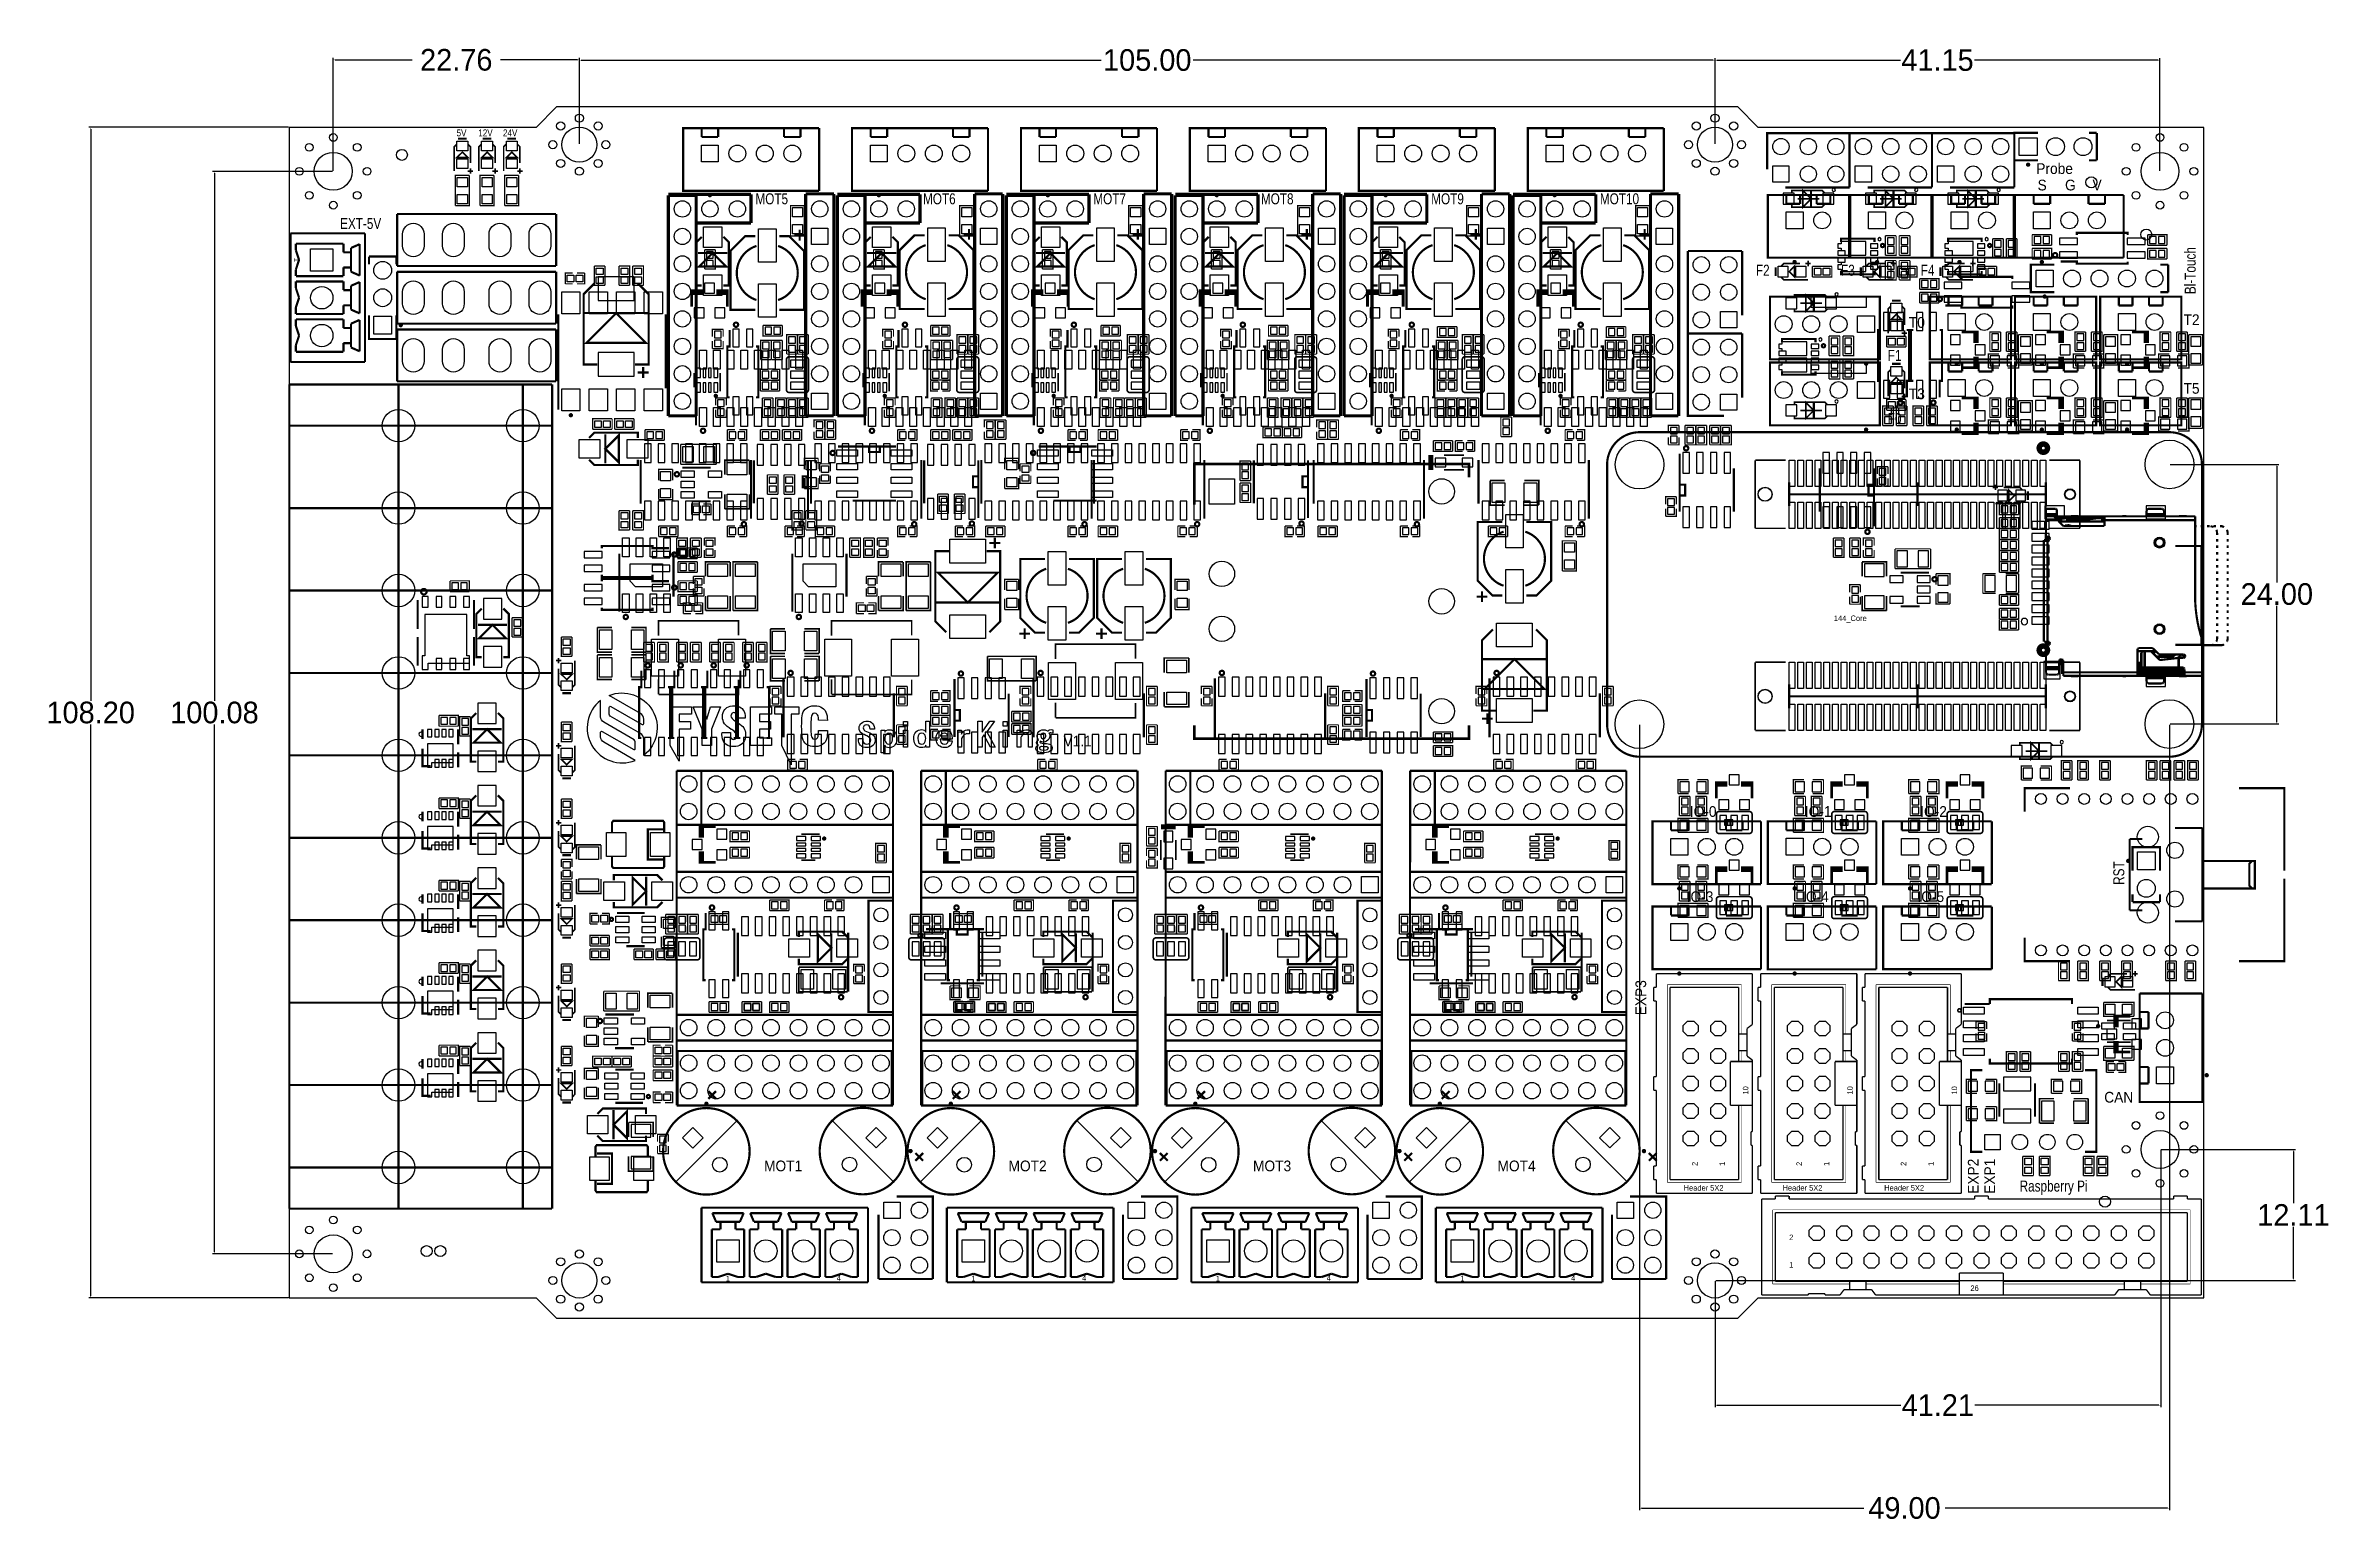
# Model space of a CAD drawing. Extents: x -23 to 189, y -20 to 117.
import ezdxf
from ezdxf.enums import TextEntityAlignment as Align

# ---------------------------------------------------------------- set-up
doc = ezdxf.new("R2010")
doc.units = 0
doc.header["$MEASUREMENT"] = 0
doc.layers.get('0').update_dxf_attribs({"linetype": 'CONTINUOUS'})
doc.layers.get('Defpoints').update_dxf_attribs({"linetype": 'CONTINUOUS'})
for name, color, linetype in [('BOTTOM', 132, 'CONTINUOUS'), ('OUTLINE', 7, 'CONTINUOUS'), ('SILKSCREEN_BOTTOM', 230, 'CONTINUOUS'), ('SILKSCREEN_TOP', 7, 'CONTINUOUS'), ('TOP', 1, 'CONTINUOUS')]:
    doc.layers.add(name, color=color, linetype=linetype)
doc.dimstyles.get("Standard").update_dxf_attribs({"dimtxt": 0.18, "dimasz": 0.18, "dimexe": 0.18, "dimexo": 0.0625, "dimgap": 0.09, "dimtad": 0, "dimtih": 1, "dimtoh": 1, "dimzin": 0, "dimdsep": 46, "dimtxsty": 'STANDARD', "dimcen": 0.09, "dimadec": 0, "dimazin": 0, "dimtfac": 1, "dimtofl": 0, "dimtmove": 0, "dimatfit": 3, "dimfxl": 1, "dimtolj": 1, "dimtzin": 0, "dimarcsym": 0})

msp = doc.modelspace()

# ---------------------------------------------------------------- texts
at = {"layer": 'SILKSCREEN_TOP'}
for s, height, width, p in [('5V', 0.635, 0.88, (15.4686, 108.1405)), ('12V', 0.635, 0.88, (17.4752, 108.1405)), ('24V', 0.635, 0.88, (19.7612, 108.1405)), ('Probe', 0.9906, 0.958974, (161.53384, 104.6607)), ('S', 0.9906, 0.958974, (161.65576, 103.1367)), ('G', 0.9906, 0.958974, (164.19576, 103.1367)), ('V', 0.9906, 0.958974, (166.73576, 103.1367)), ('MOT5', 1.016, 0.8, (43.1038, 101.854)), ('MOT6', 1.016, 0.8, (58.5978, 101.854)), ('MOT7', 1.016, 0.8, (74.3458, 101.854)), ('MOT8', 1.016, 0.8, (89.8398, 101.854)), ('MOT9', 1.016, 0.8, (105.5878, 101.854)), ('MOT10', 1.016, 0.8, (121.1834, 101.854)), ('EXT-5V', 1.016, 0.8, (4.699, 99.568)), ('F2', 1.016, 0.8, (135.6106, 95.25)), ('F3', 1.016, 0.8, (143.4846, 95.25)), ('F4', 1.016, 0.8, (150.8506, 95.25)), ('T0', 0.9906, 0.958974, (149.75078, 90.4367)), ('T2', 0.9906, 0.958974, (175.15078, 90.6907)), ('F1', 1.016, 0.8, (147.8026, 87.376)), ('T3', 0.9906, 0.958974, (149.75078, 83.8327)), ('T5', 0.9906, 0.958974, (175.15078, 84.3407)), ('F0', 1.016, 0.8, (147.8026, 81.534)), ('144_Core', 0.508, 0.85, (142.8242, 63.32982)), ('V1.1', 0.9906, 0.958974, (71.58482, 51.7398)), ('IO-0', 0.9906, 0.958974, (129.49682, 45.2247)), ('IO-1', 0.9906, 0.958974, (140.1318, 45.2247)), ('IO-2', 0.9906, 0.958974, (150.7998, 45.2247)), ('IO-3', 0.9906, 0.958974, (129.2098, 37.3507)), ('IO-4', 0.9906, 0.958974, (139.8778, 37.3507)), ('IO-5', 0.9906, 0.958974, (150.5458, 37.3507)), ('CAN', 0.9906, 0.958974, (167.8178, 18.8087)), ('MOT1', 0.9906, 0.958974, (43.89882, 12.4587)), ('MOT2', 0.9906, 0.958974, (66.50482, 12.4587)), ('MOT3', 0.9906, 0.958974, (89.11082, 12.4587)), ('MOT4', 0.9906, 0.958974, (111.71682, 12.4587)), ('Header 5X2', 0.508, 0.85, (128.9304, 10.668)), ('Header 5X2', 0.508, 0.85, (138.0744, 10.668)), ('Header 5X2', 0.508, 0.85, (147.4724, 10.668)), ('Raspberry Pi', 1.016, 0.8, (159.9946, 10.58418)), ('2', 0.508, 0.85, (138.684, 6.096)), ('1', 0.508, 0.85, (138.684, 3.556)), ('26', 0.508, 0.85, (155.448, 1.397))]:
    msp.add_text(s, height=height, dxfattribs=dict(at, width=width)).set_placement(p)
for s, height, width, p in [('Bl-Touch', 1.016, 0.8, (176.276, 93.5482)), ('RST', 1.016, 0.8, (169.672, 38.9382)), ('EXP3', 0.9906, 0.958974, (125.4633, 26.88082)), ('10', 0.508, 0.85, (134.90956, 19.558)), ('10', 0.508, 0.85, (144.56156, 19.558)), ('10', 0.508, 0.85, (154.21356, 19.558)), ('2', 0.508, 0.85, (130.21056, 12.954)), ('1', 0.508, 0.85, (132.75056, 12.954)), ('2', 0.508, 0.85, (139.86256, 12.954)), ('1', 0.508, 0.85, (142.40256, 12.954)), ('2', 0.508, 0.85, (149.51456, 12.954)), ('1', 0.508, 0.85, (152.05456, 12.954)), ('EXP2', 0.9906, 0.958974, (156.1973, 10.37082)), ('EXP1', 0.9906, 0.958974, (157.7213, 10.37082))]:
    msp.add_text(s, height=height, rotation=90, dxfattribs=dict(at, width=width)).set_placement(p)
at = {"layer": 'SILKSCREEN_TOP', "width": 0.85}
msp.add_text('1', height=0.508, rotation=270, dxfattribs=at).set_placement((0.46736, 96.71812), align=Align.CENTER)
for s, p in [('1', (40.56634, 2.29616)), ('4', (50.81524, 2.3368)), ('1', (63.2587, 2.29616)), ('4', (73.5076, 2.3368)), ('1', (85.8647, 2.29616)), ('4', (96.1136, 2.3368)), ('1', (108.4707, 2.29616)), ('4', (118.7196, 2.3368))]:
    msp.add_text(s, height=0.508, dxfattribs=at).set_placement(p, align=Align.CENTER)

# ---------------------------------------------------------------- blocks, each defined once
blk = doc.blocks.new('*D8')
at = {"color": 0, "linetype": 'Continuous', "lineweight": -2}
for p, q in [((4, 104.9), (-7.1, 104.9)), ((-6.92, 104.72), (-6.92, 55.95)), ((-6.92, 5.01), (-6.92, 53.77)), ((4, 4.83), (-7.1, 4.83))]:
    blk.add_line(p, q, dxfattribs=at)
at = {"color": 0, "linetype": 'Continuous'}
for points in [[(-6.95, 104.72), (-6.89, 104.72), (-6.92, 104.9)], [(-6.95, 5.01), (-6.89, 5.01), (-6.92, 4.83)]]:
    blk.add_solid(points, dxfattribs=at)
at = {"layer": 'Defpoints', "color": 0, "linetype": 'Continuous'}
for p in [(4.06, 104.9), (-6.92, 4.83), (4.06, 4.83)]:
    blk.add_point(p, dxfattribs=at)
at = {"color": 0, "linetype": 'Continuous', "insert": (-6.92, 54.86), "char_height": 2, "attachment_point": 5}
blk.add_mtext('\\A1;100.08', dxfattribs=at)
blk = doc.blocks.new('*D9')
at = {"color": 0, "linetype": 'Continuous', "lineweight": -2}
for p, q in [((-0.06, 108.97), (-18.54, 108.97)), ((-18.36, 108.79), (-18.36, 55.95)), ((-18.36, 0.94), (-18.36, 53.77)), ((-0.06, 0.76), (-18.54, 0.76))]:
    blk.add_line(p, q, dxfattribs=at)
at = {"color": 0, "linetype": 'Continuous'}
for points in [[(-18.39, 108.79), (-18.33, 108.79), (-18.36, 108.97)], [(-18.39, 0.94), (-18.33, 0.94), (-18.36, 0.76)]]:
    blk.add_solid(points, dxfattribs=at)
at = {"layer": 'Defpoints', "color": 0, "linetype": 'Continuous'}
for p in [(0, 108.97), (-18.36, 0.76), (0, 0.76)]:
    blk.add_point(p, dxfattribs=at)
at = {"color": 0, "linetype": 'Continuous', "insert": (-18.36, 54.86), "char_height": 2, "attachment_point": 5}
blk.add_mtext('\\A1;108.20', dxfattribs=at)
blk = doc.blocks.new('*D10')
at = {"color": 0, "linetype": 'Continuous', "lineweight": -2}
for p, q in [((26.82, 107.43), (26.82, 115.36)), ((27, 115.18), (75.07, 115.18)), ((131.65, 115.18), (83.58, 115.18)), ((131.83, 107.43), (131.83, 115.36))]:
    blk.add_line(p, q, dxfattribs=at)
at = {"color": 0, "linetype": 'Continuous'}
for points in [[(27, 115.21), (27, 115.15), (26.82, 115.18)], [(131.65, 115.21), (131.65, 115.15), (131.83, 115.18)]]:
    blk.add_solid(points, dxfattribs=at)
at = {"layer": 'Defpoints', "color": 0, "linetype": 'Continuous'}
for p in [(131.83, 115.18), (26.82, 107.36), (131.83, 107.36)]:
    blk.add_point(p, dxfattribs=at)
at = {"color": 0, "linetype": 'Continuous', "insert": (79.33, 115.18), "char_height": 2, "attachment_point": 5}
blk.add_mtext('\\A1;105.00', dxfattribs=at)
blk = doc.blocks.new('*D11')
at = {"color": 0, "linetype": 'Continuous', "lineweight": -2}
for p, q in [((131.83, 107.49), (131.83, 115.36)), ((132.01, 115.18), (148.98, 115.18)), ((172.79, 115.18), (155.82, 115.18)), ((172.97, 104.96), (172.97, 115.36))]:
    blk.add_line(p, q, dxfattribs=at)
at = {"color": 0, "linetype": 'Continuous'}
for points in [[(132.01, 115.21), (132.01, 115.15), (131.83, 115.18)], [(172.79, 115.21), (172.79, 115.15), (172.97, 115.18)]]:
    blk.add_solid(points, dxfattribs=at)
at = {"layer": 'Defpoints', "color": 0, "linetype": 'Continuous'}
for p in [(131.83, 115.18), (131.83, 107.43), (172.97, 104.9)]:
    blk.add_point(p, dxfattribs=at)
at = {"color": 0, "linetype": 'Continuous', "insert": (152.4, 115.18), "char_height": 2, "attachment_point": 5}
blk.add_mtext('\\A1;41.15', dxfattribs=at)
blk = doc.blocks.new('*D12')
at = {"color": 0, "linetype": 'Continuous', "lineweight": -2}
for p, q in [((173.92, 77.81), (183.96, 77.81)), ((183.78, 77.63), (183.78, 66.9)), ((183.78, 53.99), (183.78, 64.72)), ((173.92, 53.81), (183.96, 53.81))]:
    blk.add_line(p, q, dxfattribs=at)
at = {"color": 0, "linetype": 'Continuous'}
for points in [[(183.75, 77.63), (183.81, 77.63), (183.78, 77.81)], [(183.75, 53.99), (183.81, 53.99), (183.78, 53.81)]]:
    blk.add_solid(points, dxfattribs=at)
at = {"layer": 'Defpoints', "color": 0, "linetype": 'Continuous'}
for p in [(173.85, 77.81), (173.85, 53.81), (183.78, 53.81)]:
    blk.add_point(p, dxfattribs=at)
at = {"color": 0, "linetype": 'Continuous', "insert": (183.78, 65.81), "char_height": 2, "attachment_point": 5}
blk.add_mtext('\\A1;24.00', dxfattribs=at)
blk = doc.blocks.new('*D13')
at = {"color": 0, "linetype": 'Continuous', "lineweight": -2}
for p, q in [((4.06, 104.96), (4.06, 115.38)), ((4.24, 115.2), (11.35, 115.2)), ((26.64, 115.2), (19.53, 115.2)), ((26.82, 107.49), (26.82, 115.38))]:
    blk.add_line(p, q, dxfattribs=at)
at = {"color": 0, "linetype": 'Continuous'}
for points in [[(4.24, 115.23), (4.24, 115.17), (4.06, 115.2)], [(26.64, 115.23), (26.64, 115.17), (26.82, 115.2)]]:
    blk.add_solid(points, dxfattribs=at)
at = {"layer": 'Defpoints', "color": 0, "linetype": 'Continuous'}
for p in [(26.82, 115.2), (26.82, 107.43), (4.06, 104.9)]:
    blk.add_point(p, dxfattribs=at)
at = {"color": 0, "linetype": 'Continuous', "insert": (15.44, 115.2), "char_height": 2, "attachment_point": 5}
blk.add_mtext('\\A1;22.76', dxfattribs=at)
blk = doc.blocks.new('*D14')
at = {"color": 0, "linetype": 'Continuous', "lineweight": -2}
for p, q in [((173.04, 14.48), (185.49, 14.48)), ((185.31, 14.3), (185.31, 9.51)), ((185.31, 2.54), (185.31, 7.33)), ((131.89, 2.36), (185.49, 2.36))]:
    blk.add_line(p, q, dxfattribs=at)
at = {"color": 0, "linetype": 'Continuous'}
for points in [[(185.28, 14.3), (185.34, 14.3), (185.31, 14.48)], [(185.28, 2.54), (185.34, 2.54), (185.31, 2.36)]]:
    blk.add_solid(points, dxfattribs=at)
at = {"layer": 'Defpoints', "color": 0, "linetype": 'Continuous'}
for p in [(172.97, 14.48), (185.31, 14.48), (131.83, 2.36)]:
    blk.add_point(p, dxfattribs=at)
at = {"color": 0, "linetype": 'Continuous', "insert": (185.31, 8.42), "char_height": 2, "attachment_point": 5}
blk.add_mtext('\\A1;12.11', dxfattribs=at)
blk = doc.blocks.new('*D15')
at = {"color": 0, "linetype": 'Continuous', "lineweight": -2}
for p, q in [((173.04, 14.42), (173.04, -9.34)), ((131.83, 2.3), (131.83, -9.34)), ((132.01, -9.16), (149.01, -9.16)), ((172.86, -9.16), (155.85, -9.16))]:
    blk.add_line(p, q, dxfattribs=at)
at = {"color": 0, "linetype": 'Continuous'}
for points in [[(132.01, -9.13), (132.01, -9.19), (131.83, -9.16)], [(172.86, -9.13), (172.86, -9.19), (173.04, -9.16)]]:
    blk.add_solid(points, dxfattribs=at)
at = {"layer": 'Defpoints', "color": 0, "linetype": 'Continuous'}
for p in [(173.04, 14.48), (131.83, 2.36), (173.04, -9.16)]:
    blk.add_point(p, dxfattribs=at)
at = {"color": 0, "linetype": 'Continuous', "insert": (152.43, -9.16), "char_height": 2, "attachment_point": 5}
blk.add_mtext('\\A1;41.21', dxfattribs=at)
blk = doc.blocks.new('*D16')
at = {"color": 0, "linetype": 'Continuous', "lineweight": -2}
for p, q in [((124.85, 53.72), (124.85, -18.86)), ((173.85, 53.72), (173.85, -18.86)), ((125.03, -18.68), (145.59, -18.68)), ((173.67, -18.68), (153.11, -18.68))]:
    blk.add_line(p, q, dxfattribs=at)
at = {"color": 0, "linetype": 'Continuous'}
for points in [[(125.03, -18.65), (125.03, -18.71), (124.85, -18.68)], [(173.67, -18.65), (173.67, -18.71), (173.85, -18.68)]]:
    blk.add_solid(points, dxfattribs=at)
at = {"layer": 'Defpoints', "color": 0, "linetype": 'Continuous'}
for p in [(124.85, 53.78), (173.85, 53.79), (173.85, -18.68)]:
    blk.add_point(p, dxfattribs=at)
at = {"color": 0, "linetype": 'Continuous', "insert": (149.35, -18.68), "char_height": 2, "attachment_point": 5}
blk.add_mtext('\\A1;49.00', dxfattribs=at)

# ---------------------------------------------------------------- dimensions: what is measured, and where the dimension line sits
at = {"linetype": 'Continuous'}
for base, p1, p2, picture, middle in [((26.82494, 115.20382), (4.064, 104.902), (26.82494, 107.42576), '*D13', (15.44447, 115.20382)), ((131.826, 115.18395), (26.82494, 107.36326), (131.826, 107.36326), '*D10', (79.32547, 115.18395)), ((173.851317, -18.680294), (124.851162, 53.784504), (173.851317, 53.786023), '*D16', (149.35124, -18.680294)), ((173.0365, -9.162455), (131.826, 2.36474), (173.0365, 14.478), '*D15', (152.43125, -9.162455))]:
    dim = msp.add_linear_dim(base=base, p1=p1, p2=p2, dimstyle='Standard', override={"dimtxt": 2}, dxfattribs=at)
    dim.commit()
    dim.dimension.update_dxf_attribs({"geometry": picture, "text_midpoint": middle})
dim = msp.add_linear_dim(base=(131.826, 115.18395), p1=(172.974, 104.902), p2=(131.826, 107.42576), dimstyle='Standard', override={"dimtxt": 2}, dxfattribs=at)
dim.commit()
dim.dimension.update_dxf_attribs({"geometry": '*D11', "text_midpoint": (152.4, 115.18395), "dimtype": 160})
for base, p1, p2, picture, middle in [((-18.357385, 0.762), (0, 108.966), (0, 0.762), '*D9', (-18.357385, 54.864)), ((-6.921873, 4.826), (4.064, 104.902), (4.064, 4.826), '*D8', (-6.921873, 54.864)), ((183.777869, 53.80736), (173.85284, 77.80528), (173.85284, 53.80736), '*D12', (183.777869, 65.80632)), ((185.313324, 14.478), (131.826, 2.36474), (172.974, 14.478), '*D14', (185.313324, 8.42137))]:
    dim = msp.add_linear_dim(base=base, p1=p1, p2=p2, angle=90, dimstyle='Standard', override={"dimtxt": 2}, dxfattribs=at)
    dim.commit()
    dim.dimension.update_dxf_attribs({"geometry": picture, "text_midpoint": middle})

# ---------------------------------------------------------------- linework, layer by layer
at = {"layer": 'BOTTOM'}
for points in [[(161.60496, 106.3625), (159.95396, 106.3625), (159.95396, 108.0135), (161.60496, 108.0135)], [(39.67226, 105.7656), (38.1127, 105.7656), (38.1127, 107.32516), (39.67226, 107.32516)], [(55.29326, 105.7656), (53.7337, 105.7656), (53.7337, 107.32516), (55.29326, 107.32516)], [(70.91426, 105.7656), (69.3547, 105.7656), (69.3547, 107.32516), (70.91426, 107.32516)], [(86.53526, 105.7656), (84.9757, 105.7656), (84.9757, 107.32516), (86.53526, 107.32516)], [(102.15626, 105.7656), (100.5967, 105.7656), (100.5967, 107.32516), (102.15626, 107.32516)], [(117.77726, 105.7656), (116.2177, 105.7656), (116.2177, 107.32516), (117.77726, 107.32516)], [(137.16762, 103.89616), (137.16762, 105.3973), (138.66876, 105.3973), (138.66876, 103.89616)], [(144.78762, 103.89616), (144.78762, 105.3973), (146.28876, 105.3973), (146.28876, 103.89616)], [(152.40762, 103.89616), (152.40762, 105.3973), (153.90876, 105.3973), (153.90876, 103.89616)], [(138.11758, 102.87), (138.11758, 101.854), (139.13358, 101.854), (139.13358, 102.87)], [(142.80642, 101.854), (142.80642, 102.87), (141.79042, 102.87), (141.79042, 101.854)], [(145.73758, 102.87), (145.73758, 101.854), (146.75358, 101.854), (146.75358, 102.87)], [(150.42642, 101.854), (150.42642, 102.87), (149.41042, 102.87), (149.41042, 101.854)], [(153.35758, 102.87), (153.35758, 101.854), (154.37358, 101.854), (154.37358, 102.87)], [(158.04642, 101.854), (158.04642, 102.87), (157.03042, 102.87), (157.03042, 101.854)], [(48.2981, 98.12782), (48.2981, 99.63658), (49.80686, 99.63658), (49.80686, 98.12782)], [(63.9191, 98.12782), (63.9191, 99.63658), (65.42786, 99.63658), (65.42786, 98.12782)], [(79.5401, 98.12782), (79.5401, 99.63658), (81.04886, 99.63658), (81.04886, 98.12782)], [(95.1611, 98.12782), (95.1611, 99.63658), (96.66986, 99.63658), (96.66986, 98.12782)], [(110.7821, 98.12782), (110.7821, 99.63658), (112.29086, 99.63658), (112.29086, 98.12782)], [(126.4031, 98.12782), (126.4031, 99.63658), (127.91186, 99.63658), (127.91186, 98.12782)], [(139.97178, 99.59086), (138.41222, 99.59086), (138.41222, 101.15042), (139.97178, 101.15042)], [(147.59178, 99.59086), (146.03222, 99.59086), (146.03222, 101.15042), (147.59178, 101.15042)], [(155.21178, 99.59086), (153.65222, 99.59086), (153.65222, 101.15042), (155.21178, 101.15042)], [(162.83178, 99.59086), (161.27222, 99.59086), (161.27222, 101.15042), (162.83178, 101.15042)], [(1.97104, 95.6818), (1.97104, 97.7519), (4.04114, 97.7519), (4.04114, 95.6818)], [(38.57752, 96.87814), (39.20744, 96.87814), (39.20744, 97.48774), (38.57752, 97.48774)], [(54.19852, 96.87814), (54.82844, 96.87814), (54.82844, 97.48774), (54.19852, 97.48774)], [(69.81952, 96.87814), (70.44944, 96.87814), (70.44944, 97.48774), (69.81952, 97.48774)], [(85.44052, 96.87814), (86.07044, 96.87814), (86.07044, 97.48774), (85.44052, 97.48774)], [(101.06152, 96.87814), (101.69144, 96.87814), (101.69144, 97.48774), (101.06152, 97.48774)], [(116.77904, 96.87814), (117.40896, 96.87814), (117.40896, 97.48774), (116.77904, 97.48774)], [(145.77822, 97.15246), (145.77822, 98.4123), (143.48206, 98.4123), (143.48206, 98.20148), (143.18234, 98.20148), (143.18234, 97.8027), (143.48206, 97.8027), (143.48206, 97.55124), (143.18234, 97.55124), (143.18234, 97.15246)], [(143.87322, 97.15246), (143.87322, 97.55124), (143.18234, 97.55124), (143.18234, 97.15246)], [(146.88566, 97.8027), (146.88566, 98.20148), (146.19478, 98.20148), (146.19478, 97.8027)], [(146.88566, 97.15246), (146.88566, 97.55124), (146.19478, 97.55124), (146.19478, 97.15246)], [(147.76704, 98.14814), (148.39696, 98.14814), (148.39696, 98.75774), (147.76704, 98.75774)], [(147.76704, 97.33026), (148.39696, 97.33026), (148.39696, 97.93986), (147.76704, 97.93986)], [(149.03704, 98.14814), (149.66696, 98.14814), (149.66696, 98.75774), (149.03704, 98.75774)], [(149.03704, 97.33026), (149.66696, 97.33026), (149.66696, 97.93986), (149.03704, 97.93986)], [(155.68422, 97.15246), (155.68422, 98.4123), (153.38806, 98.4123), (153.38806, 98.20148), (153.08834, 98.20148), (153.08834, 97.8027), (153.38806, 97.8027), (153.38806, 97.55124), (153.08834, 97.55124), (153.08834, 97.15246)], [(153.77922, 97.15246), (153.77922, 97.55124), (153.08834, 97.55124), (153.08834, 97.15246)], [(156.79166, 97.8027), (156.79166, 98.20148), (156.10078, 98.20148), (156.10078, 97.8027)], [(156.79166, 97.15246), (156.79166, 97.55124), (156.10078, 97.55124), (156.10078, 97.15246)], [(157.67304, 97.89414), (158.30296, 97.89414), (158.30296, 98.50374), (157.67304, 98.50374)], [(157.67304, 97.07626), (158.30296, 97.07626), (158.30296, 97.68586), (157.67304, 97.68586)], [(158.94304, 97.89414), (159.57296, 97.89414), (159.57296, 98.50374), (158.94304, 98.50374)], [(158.94304, 97.07626), (159.57296, 97.07626), (159.57296, 97.68586), (158.94304, 97.68586)], [(161.33826, 98.86696), (161.33826, 98.23704), (161.94786, 98.23704), (161.94786, 98.86696)], [(161.94786, 96.96704), (161.94786, 97.59696), (161.33826, 97.59696), (161.33826, 96.96704)], [(162.15614, 98.86696), (162.15614, 98.23704), (162.76574, 98.23704), (162.76574, 98.86696)], [(162.76574, 96.96704), (162.76574, 97.59696), (162.15614, 97.59696), (162.15614, 96.96704)], [(163.68014, 98.71456), (163.68014, 98.13544), (165.33114, 98.13544), (165.33114, 98.71456)], [(163.68014, 97.44456), (163.68014, 96.86544), (165.33114, 96.86544), (165.33114, 97.44456)], [(169.94886, 98.71456), (169.94886, 98.13544), (171.59986, 98.13544), (171.59986, 98.71456)], [(169.94886, 97.44456), (169.94886, 96.86544), (171.59986, 96.86544), (171.59986, 97.44456)], [(172.61586, 98.23704), (172.61586, 98.86696), (172.00626, 98.86696), (172.00626, 98.23704)], [(172.00626, 97.59696), (172.00626, 96.96704), (172.61586, 96.96704), (172.61586, 97.59696)], [(173.43374, 98.23704), (173.43374, 98.86696), (172.82414, 98.86696), (172.82414, 98.23704)], [(172.82414, 97.59696), (172.82414, 96.96704), (173.43374, 96.96704), (173.43374, 97.59696)], [(31.87573, 95.14586), (28.57627, 95.14586), (28.57627, 92.94622), (31.87573, 92.94622)], [(38.57752, 96.06026), (39.20744, 96.06026), (39.20744, 96.66986), (38.57752, 96.66986)], [(54.19852, 96.06026), (54.82844, 96.06026), (54.82844, 96.66986), (54.19852, 96.66986)], [(69.81952, 96.06026), (70.44944, 96.06026), (70.44944, 96.66986), (69.81952, 96.66986)], [(85.44052, 96.06026), (86.07044, 96.06026), (86.07044, 96.66986), (85.44052, 96.66986)], [(101.06152, 96.06026), (101.69144, 96.06026), (101.69144, 96.66986), (101.06152, 96.66986)], [(116.77904, 96.06026), (117.40896, 96.06026), (117.40896, 96.66986), (116.77904, 96.66986)], [(145.77822, 95.6437), (145.77822, 96.90354), (143.18234, 96.90354), (143.18234, 96.50476), (143.48206, 96.50476), (143.48206, 96.2533), (143.18234, 96.2533), (143.18234, 95.85452), (143.48206, 95.85452), (143.48206, 95.6437)], [(143.87322, 96.50222), (143.87322, 96.901), (143.18234, 96.901), (143.18234, 96.50222)], [(146.88566, 96.50222), (146.88566, 96.901), (146.19478, 96.901), (146.19478, 96.50222)], [(146.88566, 95.85198), (146.88566, 96.25076), (146.19478, 96.25076), (146.19478, 95.85198)], [(147.76704, 95.86214), (148.39696, 95.86214), (148.39696, 96.47174), (147.76704, 96.47174)], [(147.76704, 95.04426), (148.39696, 95.04426), (148.39696, 95.65386), (147.76704, 95.65386)], [(149.03704, 95.86214), (149.66696, 95.86214), (149.66696, 96.47174), (149.03704, 96.47174)], [(149.03704, 95.04426), (149.66696, 95.04426), (149.66696, 95.65386), (149.03704, 95.65386)], [(155.68422, 95.6437), (155.68422, 96.90354), (153.08834, 96.90354), (153.08834, 96.50476), (153.38806, 96.50476), (153.38806, 96.2533), (153.08834, 96.2533), (153.08834, 95.85452), (153.38806, 95.85452), (153.38806, 95.6437)], [(153.77922, 96.50222), (153.77922, 96.901), (153.08834, 96.901), (153.08834, 96.50222)], [(156.79166, 96.50222), (156.79166, 96.901), (156.10078, 96.901), (156.10078, 96.50222)], [(156.79166, 95.85198), (156.79166, 96.25076), (156.10078, 96.25076), (156.10078, 95.85198)], [(163.08324, 94.21622), (161.52368, 94.21622), (161.52368, 95.77578), (163.08324, 95.77578)], [(39.3192, 93.6498), (39.3192, 94.5642), (38.4048, 94.5642), (38.4048, 93.6498)], [(55.0672, 93.6498), (55.0672, 94.5642), (54.1528, 94.5642), (54.1528, 93.6498)], [(70.8152, 93.6498), (70.8152, 94.5642), (69.9008, 94.5642), (69.9008, 93.6498)], [(86.3092, 93.6498), (86.3092, 94.5642), (85.3948, 94.5642), (85.3948, 93.6498)], [(101.8032, 93.6498), (101.8032, 94.5642), (100.8888, 94.5642), (100.8888, 93.6498)], [(117.5512, 93.6498), (117.5512, 94.5642), (116.6368, 94.5642), (116.6368, 93.6498)], [(138.37158, 93.218), (138.37158, 92.202), (139.38758, 92.202), (139.38758, 93.218)], [(143.06042, 92.202), (143.06042, 93.218), (142.04442, 93.218), (142.04442, 92.202)], [(151.53386, 94.17304), (151.53386, 94.80296), (150.92426, 94.80296), (150.92426, 94.17304)], [(151.53386, 92.90304), (151.53386, 93.53296), (150.92426, 93.53296), (150.92426, 92.90304)], [(152.35174, 94.17304), (152.35174, 94.80296), (151.74214, 94.80296), (151.74214, 94.17304)], [(152.35174, 92.90304), (152.35174, 93.53296), (151.74214, 93.53296), (151.74214, 92.90304)], [(153.01214, 94.65056), (153.01214, 94.07144), (154.66314, 94.07144), (154.66314, 94.65056)], [(153.01214, 93.38056), (153.01214, 92.80144), (154.66314, 92.80144), (154.66314, 93.38056)], [(159.28086, 94.65056), (159.28086, 94.07144), (160.93186, 94.07144), (160.93186, 94.65056)], [(159.28086, 93.38056), (159.28086, 92.80144), (160.93186, 92.80144), (160.93186, 93.38056)], [(9.4615, 91.50096), (9.4615, 89.84996), (7.8105, 89.84996), (7.8105, 91.50096)], [(38.3667, 91.3638), (38.3667, 92.2782), (37.4523, 92.2782), (37.4523, 91.3638)], [(40.2717, 91.3638), (40.2717, 92.2782), (39.3573, 92.2782), (39.3573, 91.3638)], [(54.1147, 91.3638), (54.1147, 92.2782), (53.2003, 92.2782), (53.2003, 91.3638)], [(56.0197, 91.3638), (56.0197, 92.2782), (55.1053, 92.2782), (55.1053, 91.3638)], [(69.8627, 91.3638), (69.8627, 92.2782), (68.9483, 92.2782), (68.9483, 91.3638)], [(71.7677, 91.3638), (71.7677, 92.2782), (70.8533, 92.2782), (70.8533, 91.3638)], [(85.3567, 91.3638), (85.3567, 92.2782), (84.4423, 92.2782), (84.4423, 91.3638)], [(87.2617, 91.3638), (87.2617, 92.2782), (86.3473, 92.2782), (86.3473, 91.3638)], [(100.8507, 91.3638), (100.8507, 92.2782), (99.9363, 92.2782), (99.9363, 91.3638)], [(102.7557, 91.3638), (102.7557, 92.2782), (101.8413, 92.2782), (101.8413, 91.3638)], [(116.5987, 91.3638), (116.5987, 92.2782), (115.6843, 92.2782), (115.6843, 91.3638)], [(118.5037, 91.3638), (118.5037, 92.2782), (117.5893, 92.2782), (117.5893, 91.3638)], [(133.84657, 90.43289), (132.34543, 90.43289), (132.34543, 91.93403), (133.84657, 91.93403)], [(145.01622, 91.55684), (146.57578, 91.55684), (146.57578, 89.99728), (145.01622, 89.99728)], [(147.41144, 90.19286), (147.99056, 90.19286), (147.99056, 91.84386), (147.41144, 91.84386)], [(148.68144, 90.19286), (149.26056, 90.19286), (149.26056, 91.84386), (148.68144, 91.84386)], [(150.45944, 90.19286), (151.03856, 90.19286), (151.03856, 91.84386), (150.45944, 91.84386)], [(151.72944, 90.19286), (152.30856, 90.19286), (152.30856, 91.84386), (151.72944, 91.84386)], [(154.95778, 90.19286), (153.39822, 90.19286), (153.39822, 91.75242), (154.95778, 91.75242)], [(162.83178, 90.19286), (161.27222, 90.19286), (161.27222, 91.75242), (162.83178, 91.75242)], [(170.70578, 90.19286), (169.14622, 90.19286), (169.14622, 91.75242), (170.70578, 91.75242)], [(39.30904, 89.51214), (39.93896, 89.51214), (39.93896, 90.12174), (39.30904, 90.12174)], [(39.30904, 88.69426), (39.93896, 88.69426), (39.93896, 89.30386), (39.30904, 89.30386)], [(41.59504, 90.31986), (41.01592, 90.31986), (41.01592, 88.66886), (41.59504, 88.66886)], [(42.86504, 90.31986), (42.28592, 90.31986), (42.28592, 88.66886), (42.86504, 88.66886)], [(44.38396, 89.10574), (43.75404, 89.10574), (43.75404, 88.49614), (44.38396, 88.49614)], [(43.99026, 90.48496), (43.99026, 89.85504), (44.59986, 89.85504), (44.59986, 90.48496)], [(45.39996, 89.10574), (44.77004, 89.10574), (44.77004, 88.49614), (45.39996, 88.49614)], [(44.80814, 90.48496), (44.80814, 89.85504), (45.41774, 89.85504), (45.41774, 90.48496)], [(46.79696, 89.61374), (46.16704, 89.61374), (46.16704, 89.00414), (46.79696, 89.00414)], [(46.79696, 88.79586), (46.16704, 88.79586), (46.16704, 88.18626), (46.79696, 88.18626)], [(47.81296, 89.61374), (47.18304, 89.61374), (47.18304, 89.00414), (47.81296, 89.00414)], [(47.81296, 88.79586), (47.18304, 88.79586), (47.18304, 88.18626), (47.81296, 88.18626)], [(55.05704, 89.51214), (55.68696, 89.51214), (55.68696, 90.12174), (55.05704, 90.12174)], [(55.05704, 88.69426), (55.68696, 88.69426), (55.68696, 89.30386), (55.05704, 89.30386)], [(57.21604, 90.31986), (56.63692, 90.31986), (56.63692, 88.66886), (57.21604, 88.66886)], [(58.48604, 90.31986), (57.90692, 90.31986), (57.90692, 88.66886), (58.48604, 88.66886)], [(59.48426, 90.48496), (59.48426, 89.85504), (60.09386, 89.85504), (60.09386, 90.48496)], [(60.13196, 89.10574), (59.50204, 89.10574), (59.50204, 88.49614), (60.13196, 88.49614)], [(60.30214, 90.48496), (60.30214, 89.85504), (60.91174, 89.85504), (60.91174, 90.48496)], [(61.14796, 89.10574), (60.51804, 89.10574), (60.51804, 88.49614), (61.14796, 88.49614)], [(62.54496, 89.61374), (61.91504, 89.61374), (61.91504, 89.00414), (62.54496, 89.00414)], [(62.54496, 88.79586), (61.91504, 88.79586), (61.91504, 88.18626), (62.54496, 88.18626)], [(63.56096, 89.61374), (62.93104, 89.61374), (62.93104, 89.00414), (63.56096, 89.00414)], [(63.56096, 88.79586), (62.93104, 88.79586), (62.93104, 88.18626), (63.56096, 88.18626)], [(70.55104, 89.51214), (71.18096, 89.51214), (71.18096, 90.12174), (70.55104, 90.12174)], [(70.55104, 88.69426), (71.18096, 88.69426), (71.18096, 89.30386), (70.55104, 89.30386)], [(72.83704, 90.31986), (72.25792, 90.31986), (72.25792, 88.66886), (72.83704, 88.66886)], [(74.10704, 90.31986), (73.52792, 90.31986), (73.52792, 88.66886), (74.10704, 88.66886)], [(75.75296, 89.10574), (75.12304, 89.10574), (75.12304, 88.49614), (75.75296, 88.49614)], [(75.23226, 90.48496), (75.23226, 89.85504), (75.84186, 89.85504), (75.84186, 90.48496)], [(76.05014, 90.48496), (76.05014, 89.85504), (76.65974, 89.85504), (76.65974, 90.48496)], [(76.76896, 89.10574), (76.13904, 89.10574), (76.13904, 88.49614), (76.76896, 88.49614)], [(78.29296, 89.61374), (77.66304, 89.61374), (77.66304, 89.00414), (78.29296, 89.00414)], [(78.29296, 88.79586), (77.66304, 88.79586), (77.66304, 88.18626), (78.29296, 88.18626)], [(79.30896, 89.61374), (78.67904, 89.61374), (78.67904, 89.00414), (79.30896, 89.00414)], [(79.30896, 88.79586), (78.67904, 88.79586), (78.67904, 88.18626), (79.30896, 88.18626)], [(86.29904, 89.51214), (86.92896, 89.51214), (86.92896, 90.12174), (86.29904, 90.12174)], [(86.29904, 88.69426), (86.92896, 88.69426), (86.92896, 89.30386), (86.29904, 89.30386)], [(88.45804, 90.31986), (87.87892, 90.31986), (87.87892, 88.66886), (88.45804, 88.66886)], [(89.72804, 90.31986), (89.14892, 90.31986), (89.14892, 88.66886), (89.72804, 88.66886)], [(91.24696, 89.10574), (90.61704, 89.10574), (90.61704, 88.49614), (91.24696, 88.49614)], [(90.72626, 90.48496), (90.72626, 89.85504), (91.33586, 89.85504), (91.33586, 90.48496)], [(91.54414, 90.48496), (91.54414, 89.85504), (92.15374, 89.85504), (92.15374, 90.48496)], [(92.26296, 89.10574), (91.63304, 89.10574), (91.63304, 88.49614), (92.26296, 88.49614)], [(93.78696, 89.61374), (93.15704, 89.61374), (93.15704, 89.00414), (93.78696, 89.00414)], [(93.78696, 88.79586), (93.15704, 88.79586), (93.15704, 88.18626), (93.78696, 88.18626)], [(94.80296, 89.61374), (94.17304, 89.61374), (94.17304, 89.00414), (94.80296, 89.00414)], [(94.80296, 88.79586), (94.17304, 88.79586), (94.17304, 88.18626), (94.80296, 88.18626)], [(101.79304, 89.51214), (102.42296, 89.51214), (102.42296, 90.12174), (101.79304, 90.12174)], [(101.79304, 88.69426), (102.42296, 88.69426), (102.42296, 89.30386), (101.79304, 89.30386)], [(104.07904, 90.31986), (103.49992, 90.31986), (103.49992, 88.66886), (104.07904, 88.66886)], [(105.34904, 90.31986), (104.76992, 90.31986), (104.76992, 88.66886), (105.34904, 88.66886)], [(106.86796, 89.10574), (106.23804, 89.10574), (106.23804, 88.49614), (106.86796, 88.49614)], [(106.34726, 90.35796), (106.34726, 89.72804), (106.95686, 89.72804), (106.95686, 90.35796)], [(107.16514, 90.35796), (107.16514, 89.72804), (107.77474, 89.72804), (107.77474, 90.35796)], [(107.88396, 89.10574), (107.25404, 89.10574), (107.25404, 88.49614), (107.88396, 88.49614)], [(109.28096, 89.61374), (108.65104, 89.61374), (108.65104, 89.00414), (109.28096, 89.00414)], [(109.28096, 88.79586), (108.65104, 88.79586), (108.65104, 88.18626), (109.28096, 88.18626)], [(110.29696, 89.61374), (109.66704, 89.61374), (109.66704, 89.00414), (110.29696, 89.00414)], [(110.29696, 88.79586), (109.66704, 88.79586), (109.66704, 88.18626), (110.29696, 88.18626)], [(117.54104, 89.51214), (118.17096, 89.51214), (118.17096, 90.12174), (117.54104, 90.12174)], [(117.54104, 88.69426), (118.17096, 88.69426), (118.17096, 89.30386), (117.54104, 89.30386)], [(119.70004, 90.31986), (119.12092, 90.31986), (119.12092, 88.66886), (119.70004, 88.66886)], [(120.97004, 90.31986), (120.39092, 90.31986), (120.39092, 88.66886), (120.97004, 88.66886)], [(122.48896, 89.10574), (121.85904, 89.10574), (121.85904, 88.49614), (122.48896, 88.49614)], [(121.96826, 90.35796), (121.96826, 89.72804), (122.57786, 89.72804), (122.57786, 90.35796)], [(122.78614, 90.35796), (122.78614, 89.72804), (123.39574, 89.72804), (123.39574, 90.35796)], [(123.50496, 89.10574), (122.87504, 89.10574), (122.87504, 88.49614), (123.50496, 88.49614)], [(125.02896, 89.61374), (124.39904, 89.61374), (124.39904, 89.00414), (125.02896, 89.00414)], [(125.02896, 88.79586), (124.39904, 88.79586), (124.39904, 88.18626), (125.02896, 88.18626)], [(126.04496, 89.61374), (125.41504, 89.61374), (125.41504, 89.00414), (126.04496, 89.00414)], [(126.04496, 88.79586), (125.41504, 88.79586), (125.41504, 88.18626), (126.04496, 88.18626)], [(140.31722, 87.88146), (140.31722, 89.1413), (138.02106, 89.1413), (138.02106, 88.93048), (137.72134, 88.93048), (137.72134, 88.5317), (138.02106, 88.5317), (138.02106, 88.28024), (137.72134, 88.28024), (137.72134, 87.88146)], [(141.42466, 88.5317), (141.42466, 88.93048), (140.73378, 88.93048), (140.73378, 88.5317)], [(142.56004, 88.87714), (143.18996, 88.87714), (143.18996, 89.48674), (142.56004, 89.48674)], [(143.83004, 88.87714), (144.45996, 88.87714), (144.45996, 89.48674), (143.83004, 89.48674)], [(153.5938, 88.8873), (154.5082, 88.8873), (154.5082, 89.8017), (153.5938, 89.8017)], [(155.8798, 87.9348), (156.7942, 87.9348), (156.7942, 88.8492), (155.8798, 88.8492)], [(158.04896, 89.86774), (157.41904, 89.86774), (157.41904, 89.25814), (158.04896, 89.25814)], [(158.04896, 89.04986), (157.41904, 89.04986), (157.41904, 88.44026), (158.04896, 88.44026)], [(158.94304, 89.25814), (159.57296, 89.25814), (159.57296, 89.86774), (158.94304, 89.86774)], [(158.94304, 88.44026), (159.57296, 88.44026), (159.57296, 89.04986), (158.94304, 89.04986)], [(160.06318, 88.74633), (160.99282, 88.74633), (160.99282, 89.60739), (160.06318, 89.60739)], [(161.4678, 88.8873), (162.3822, 88.8873), (162.3822, 89.8017), (161.4678, 89.8017)], [(163.7538, 87.9348), (164.6682, 87.9348), (164.6682, 88.8492), (163.7538, 88.8492)], [(165.92296, 89.86774), (165.29304, 89.86774), (165.29304, 89.25814), (165.92296, 89.25814)], [(165.92296, 89.04986), (165.29304, 89.04986), (165.29304, 88.44026), (165.92296, 88.44026)], [(166.81704, 89.25814), (167.44696, 89.25814), (167.44696, 89.86774), (166.81704, 89.86774)], [(166.81704, 88.44026), (167.44696, 88.44026), (167.44696, 89.04986), (166.81704, 89.04986)], [(167.93718, 88.74633), (168.86682, 88.74633), (168.86682, 89.60739), (167.93718, 89.60739)], [(169.3418, 88.8873), (170.2562, 88.8873), (170.2562, 89.8017), (169.3418, 89.8017)], [(171.6278, 87.9348), (172.5422, 87.9348), (172.5422, 88.8492), (171.6278, 88.8492)], [(173.79696, 89.86774), (173.16704, 89.86774), (173.16704, 89.25814), (173.79696, 89.25814)], [(173.79696, 89.04986), (173.16704, 89.04986), (173.16704, 88.44026), (173.79696, 88.44026)], [(174.69104, 89.25814), (175.32096, 89.25814), (175.32096, 89.86774), (174.69104, 89.86774)], [(174.69104, 88.44026), (175.32096, 88.44026), (175.32096, 89.04986), (174.69104, 89.04986)], [(175.81118, 88.74633), (176.74082, 88.74633), (176.74082, 89.60739), (175.81118, 89.60739)], [(28.57627, 85.95614), (31.87573, 85.95614), (31.87573, 88.15578), (28.57627, 88.15578)], [(37.65804, 85.84311), (38.01872, 85.84311), (38.01872, 86.70417), (37.65804, 86.70417)], [(38.26002, 85.84311), (38.5191, 85.84311), (38.5191, 86.70417), (38.26002, 86.70417)], [(38.75786, 85.84311), (39.01694, 85.84311), (39.01694, 86.70417), (38.75786, 86.70417)], [(39.25824, 85.84311), (39.61892, 85.84311), (39.61892, 86.70417), (39.25824, 86.70417)], [(44.38396, 88.28786), (43.75404, 88.28786), (43.75404, 87.67826), (44.38396, 87.67826)], [(45.39996, 88.28786), (44.77004, 88.28786), (44.77004, 87.67826), (45.39996, 87.67826)], [(47.625, 87.4395), (46.355, 87.4395), (46.355, 86.8045), (47.625, 86.8045)], [(53.27904, 85.84311), (53.63972, 85.84311), (53.63972, 86.70417), (53.27904, 86.70417)], [(53.88102, 85.84311), (54.1401, 85.84311), (54.1401, 86.70417), (53.88102, 86.70417)], [(54.37886, 85.84311), (54.63794, 85.84311), (54.63794, 86.70417), (54.37886, 86.70417)], [(54.87924, 85.84311), (55.23992, 85.84311), (55.23992, 86.70417), (54.87924, 86.70417)], [(60.13196, 88.28786), (59.50204, 88.28786), (59.50204, 87.67826), (60.13196, 87.67826)], [(61.14796, 88.28786), (60.51804, 88.28786), (60.51804, 87.67826), (61.14796, 87.67826)], [(63.373, 87.4395), (62.103, 87.4395), (62.103, 86.8045), (63.373, 86.8045)], [(68.90004, 85.84311), (69.26072, 85.84311), (69.26072, 86.70417), (68.90004, 86.70417)], [(69.50202, 85.84311), (69.7611, 85.84311), (69.7611, 86.70417), (69.50202, 86.70417)], [(69.99986, 85.84311), (70.25894, 85.84311), (70.25894, 86.70417), (69.99986, 86.70417)], [(70.50024, 85.84311), (70.86092, 85.84311), (70.86092, 86.70417), (70.50024, 86.70417)], [(75.75296, 88.28786), (75.12304, 88.28786), (75.12304, 87.67826), (75.75296, 87.67826)], [(76.76896, 88.28786), (76.13904, 88.28786), (76.13904, 87.67826), (76.76896, 87.67826)], [(79.121, 87.4395), (77.851, 87.4395), (77.851, 86.8045), (79.121, 86.8045)], [(84.52104, 85.84311), (84.88172, 85.84311), (84.88172, 86.70417), (84.52104, 86.70417)], [(85.12302, 85.84311), (85.3821, 85.84311), (85.3821, 86.70417), (85.12302, 86.70417)], [(85.62086, 85.84311), (85.87994, 85.84311), (85.87994, 86.70417), (85.62086, 86.70417)], [(86.12124, 85.84311), (86.48192, 85.84311), (86.48192, 86.70417), (86.12124, 86.70417)], [(91.24696, 88.28786), (90.61704, 88.28786), (90.61704, 87.67826), (91.24696, 87.67826)], [(92.26296, 88.28786), (91.63304, 88.28786), (91.63304, 87.67826), (92.26296, 87.67826)], [(94.615, 87.4395), (93.345, 87.4395), (93.345, 86.8045), (94.615, 86.8045)], [(100.14204, 85.84311), (100.50272, 85.84311), (100.50272, 86.70417), (100.14204, 86.70417)], [(100.74402, 85.84311), (101.0031, 85.84311), (101.0031, 86.70417), (100.74402, 86.70417)], [(101.24186, 85.84311), (101.50094, 85.84311), (101.50094, 86.70417), (101.24186, 86.70417)], [(101.74224, 85.84311), (102.10292, 85.84311), (102.10292, 86.70417), (101.74224, 86.70417)], [(106.86796, 88.28786), (106.23804, 88.28786), (106.23804, 87.67826), (106.86796, 87.67826)], [(107.88396, 88.28786), (107.25404, 88.28786), (107.25404, 87.67826), (107.88396, 87.67826)], [(110.109, 87.4395), (108.839, 87.4395), (108.839, 86.8045), (110.109, 86.8045)], [(115.76304, 85.84311), (116.12372, 85.84311), (116.12372, 86.70417), (115.76304, 86.70417)], [(116.36502, 85.84311), (116.6241, 85.84311), (116.6241, 86.70417), (116.36502, 86.70417)], [(116.86286, 85.84311), (117.12194, 85.84311), (117.12194, 86.70417), (116.86286, 86.70417)], [(117.36324, 85.84311), (117.72392, 85.84311), (117.72392, 86.70417), (117.36324, 86.70417)], [(122.48896, 88.28786), (121.85904, 88.28786), (121.85904, 87.67826), (122.48896, 87.67826)], [(123.50496, 88.28786), (122.87504, 88.28786), (122.87504, 87.67826), (123.50496, 87.67826)], [(125.857, 87.4395), (124.587, 87.4395), (124.587, 86.8045), (125.857, 86.8045)], [(138.41222, 87.88146), (138.41222, 88.28024), (137.72134, 88.28024), (137.72134, 87.88146)], [(140.31722, 86.3727), (140.31722, 87.63254), (137.72134, 87.63254), (137.72134, 87.23376), (138.02106, 87.23376), (138.02106, 86.9823), (137.72134, 86.9823), (137.72134, 86.58352), (138.02106, 86.58352), (138.02106, 86.3727)], [(138.41222, 87.23122), (138.41222, 87.63), (137.72134, 87.63), (137.72134, 87.23122)], [(141.42466, 87.88146), (141.42466, 88.28024), (140.73378, 88.28024), (140.73378, 87.88146)], [(141.42466, 87.23122), (141.42466, 87.63), (140.73378, 87.63), (140.73378, 87.23122)], [(141.42466, 86.58098), (141.42466, 86.97976), (140.73378, 86.97976), (140.73378, 86.58098)], [(142.56004, 88.05926), (143.18996, 88.05926), (143.18996, 88.66886), (142.56004, 88.66886)], [(142.56004, 86.71814), (143.18996, 86.71814), (143.18996, 87.32774), (142.56004, 87.32774)], [(143.83004, 88.05926), (144.45996, 88.05926), (144.45996, 88.66886), (143.83004, 88.66886)], [(144.45996, 87.32774), (143.83004, 87.32774), (143.83004, 86.71814), (144.45996, 86.71814)], [(153.5938, 86.9823), (154.5082, 86.9823), (154.5082, 87.8967), (153.5938, 87.8967)], [(157.28061, 87.84082), (157.28061, 86.91118), (158.14167, 86.91118), (158.14167, 87.84082)], [(158.85033, 87.84082), (158.85033, 86.91118), (159.71139, 86.91118), (159.71139, 87.84082)], [(160.06318, 87.17661), (160.99282, 87.17661), (160.99282, 88.03767), (160.06318, 88.03767)], [(161.4678, 86.9823), (162.3822, 86.9823), (162.3822, 87.8967), (161.4678, 87.8967)], [(165.15461, 87.84082), (165.15461, 86.91118), (166.01567, 86.91118), (166.01567, 87.84082)], [(166.72433, 87.84082), (166.72433, 86.91118), (167.58539, 86.91118), (167.58539, 87.84082)], [(167.93718, 87.17661), (168.86682, 87.17661), (168.86682, 88.03767), (167.93718, 88.03767)], [(169.3418, 86.9823), (170.2562, 86.9823), (170.2562, 87.8967), (169.3418, 87.8967)], [(173.02861, 87.84082), (173.02861, 86.91118), (173.88967, 86.91118), (173.88967, 87.84082)], [(174.59833, 87.84082), (174.59833, 86.91118), (175.45939, 86.91118), (175.45939, 87.84082)], [(175.81118, 87.17661), (176.74082, 87.17661), (176.74082, 88.03767), (175.81118, 88.03767)], [(37.65804, 84.49183), (38.01872, 84.49183), (38.01872, 85.35289), (37.65804, 85.35289)], [(38.26002, 84.49183), (38.5191, 84.49183), (38.5191, 85.35289), (38.26002, 85.35289)], [(38.75786, 84.49183), (39.01694, 84.49183), (39.01694, 85.35289), (38.75786, 85.35289)], [(39.25824, 84.49183), (39.61892, 84.49183), (39.61892, 85.35289), (39.25824, 85.35289)], [(44.34586, 85.79104), (44.34586, 86.42096), (43.73626, 86.42096), (43.73626, 85.79104)], [(44.34586, 84.77504), (44.34586, 85.40496), (43.73626, 85.40496), (43.73626, 84.77504)], [(45.16374, 85.79104), (45.16374, 86.42096), (44.55414, 86.42096), (44.55414, 85.79104)], [(45.16374, 84.77504), (45.16374, 85.40496), (44.55414, 85.40496), (44.55414, 84.77504)], [(47.625, 86.4235), (46.355, 86.4235), (46.355, 85.7885), (47.625, 85.7885)], [(47.625, 85.4075), (46.355, 85.4075), (46.355, 84.7725), (47.625, 84.7725)], [(53.27904, 84.49183), (53.63972, 84.49183), (53.63972, 85.35289), (53.27904, 85.35289)], [(53.88102, 84.49183), (54.1401, 84.49183), (54.1401, 85.35289), (53.88102, 85.35289)], [(54.37886, 84.49183), (54.63794, 84.49183), (54.63794, 85.35289), (54.37886, 85.35289)], [(54.87924, 84.49183), (55.23992, 84.49183), (55.23992, 85.35289), (54.87924, 85.35289)], [(60.09386, 85.79104), (60.09386, 86.42096), (59.48426, 86.42096), (59.48426, 85.79104)], [(60.09386, 84.77504), (60.09386, 85.40496), (59.48426, 85.40496), (59.48426, 84.77504)], [(60.91174, 85.79104), (60.91174, 86.42096), (60.30214, 86.42096), (60.30214, 85.79104)], [(60.91174, 84.77504), (60.91174, 85.40496), (60.30214, 85.40496), (60.30214, 84.77504)], [(63.373, 86.4235), (62.103, 86.4235), (62.103, 85.7885), (63.373, 85.7885)], [(63.373, 85.4075), (62.103, 85.4075), (62.103, 84.7725), (63.373, 84.7725)], [(68.90004, 84.49183), (69.26072, 84.49183), (69.26072, 85.35289), (68.90004, 85.35289)], [(69.50202, 84.49183), (69.7611, 84.49183), (69.7611, 85.35289), (69.50202, 85.35289)], [(69.99986, 84.49183), (70.25894, 84.49183), (70.25894, 85.35289), (69.99986, 85.35289)], [(70.50024, 84.49183), (70.86092, 84.49183), (70.86092, 85.35289), (70.50024, 85.35289)], [(75.71486, 85.79104), (75.71486, 86.42096), (75.10526, 86.42096), (75.10526, 85.79104)], [(75.71486, 84.77504), (75.71486, 85.40496), (75.10526, 85.40496), (75.10526, 84.77504)], [(76.53274, 85.79104), (76.53274, 86.42096), (75.92314, 86.42096), (75.92314, 85.79104)], [(76.53274, 84.77504), (76.53274, 85.40496), (75.92314, 85.40496), (75.92314, 84.77504)], [(79.121, 86.4235), (77.851, 86.4235), (77.851, 85.7885), (79.121, 85.7885)], [(79.121, 85.4075), (77.851, 85.4075), (77.851, 84.7725), (79.121, 84.7725)], [(84.52104, 84.49183), (84.88172, 84.49183), (84.88172, 85.35289), (84.52104, 85.35289)], [(85.12302, 84.49183), (85.3821, 84.49183), (85.3821, 85.35289), (85.12302, 85.35289)], [(85.62086, 84.49183), (85.87994, 84.49183), (85.87994, 85.35289), (85.62086, 85.35289)], [(86.12124, 84.49183), (86.48192, 84.49183), (86.48192, 85.35289), (86.12124, 85.35289)], [(91.33586, 85.79104), (91.33586, 86.42096), (90.72626, 86.42096), (90.72626, 85.79104)], [(91.33586, 84.77504), (91.33586, 85.40496), (90.72626, 85.40496), (90.72626, 84.77504)], [(92.15374, 85.79104), (92.15374, 86.42096), (91.54414, 86.42096), (91.54414, 85.79104)], [(92.15374, 84.77504), (92.15374, 85.40496), (91.54414, 85.40496), (91.54414, 84.77504)], [(94.615, 86.4235), (93.345, 86.4235), (93.345, 85.7885), (94.615, 85.7885)], [(94.615, 85.4075), (93.345, 85.4075), (93.345, 84.7725), (94.615, 84.7725)], [(100.14204, 84.49183), (100.50272, 84.49183), (100.50272, 85.35289), (100.14204, 85.35289)], [(100.74402, 84.49183), (101.0031, 84.49183), (101.0031, 85.35289), (100.74402, 85.35289)], [(101.24186, 84.49183), (101.50094, 84.49183), (101.50094, 85.35289), (101.24186, 85.35289)], [(101.74224, 84.49183), (102.10292, 84.49183), (102.10292, 85.35289), (101.74224, 85.35289)], [(106.95686, 85.79104), (106.95686, 86.42096), (106.34726, 86.42096), (106.34726, 85.79104)], [(106.95686, 84.77504), (106.95686, 85.40496), (106.34726, 85.40496), (106.34726, 84.77504)], [(107.77474, 85.79104), (107.77474, 86.42096), (107.16514, 86.42096), (107.16514, 85.79104)], [(107.77474, 84.77504), (107.77474, 85.40496), (107.16514, 85.40496), (107.16514, 84.77504)], [(110.109, 86.4235), (108.839, 86.4235), (108.839, 85.7885), (110.109, 85.7885)], [(110.109, 85.4075), (108.839, 85.4075), (108.839, 84.7725), (110.109, 84.7725)], [(115.76304, 84.49183), (116.12372, 84.49183), (116.12372, 85.35289), (115.76304, 85.35289)], [(116.36502, 84.49183), (116.6241, 84.49183), (116.6241, 85.35289), (116.36502, 85.35289)], [(116.86286, 84.49183), (117.12194, 84.49183), (117.12194, 85.35289), (116.86286, 85.35289)], [(117.36324, 84.49183), (117.72392, 84.49183), (117.72392, 85.35289), (117.36324, 85.35289)], [(122.57786, 85.79104), (122.57786, 86.42096), (121.96826, 86.42096), (121.96826, 85.79104)], [(122.57786, 84.77504), (122.57786, 85.40496), (121.96826, 85.40496), (121.96826, 84.77504)], [(123.39574, 85.79104), (123.39574, 86.42096), (122.78614, 86.42096), (122.78614, 85.79104)], [(123.39574, 84.77504), (123.39574, 85.40496), (122.78614, 85.40496), (122.78614, 84.77504)], [(125.857, 86.4235), (124.587, 86.4235), (124.587, 85.7885), (125.857, 85.7885)], [(125.857, 85.4075), (124.587, 85.4075), (124.587, 84.7725), (125.857, 84.7725)], [(142.56004, 85.90026), (143.18996, 85.90026), (143.18996, 86.50986), (142.56004, 86.50986)], [(144.45996, 86.50986), (143.83004, 86.50986), (143.83004, 85.90026), (144.45996, 85.90026)], [(145.01622, 85.46084), (146.57578, 85.46084), (146.57578, 83.90128), (145.01622, 83.90128)], [(147.41144, 83.92414), (147.99056, 83.92414), (147.99056, 85.57514), (147.41144, 85.57514)], [(148.68144, 83.92414), (149.26056, 83.92414), (149.26056, 85.57514), (148.68144, 85.57514)], [(150.45944, 83.92414), (151.03856, 83.92414), (151.03856, 85.57514), (150.45944, 85.57514)], [(151.72944, 83.92414), (152.30856, 83.92414), (152.30856, 85.57514), (151.72944, 85.57514)], [(154.95778, 84.09686), (153.39822, 84.09686), (153.39822, 85.65642), (154.95778, 85.65642)], [(162.83178, 84.09686), (161.27222, 84.09686), (161.27222, 85.65642), (162.83178, 85.65642)], [(170.70578, 84.09686), (169.14622, 84.09686), (169.14622, 85.65642), (170.70578, 85.65642)], [(40.22344, 83.77174), (39.59352, 83.77174), (39.59352, 83.16214), (40.22344, 83.16214)], [(40.22344, 82.95386), (39.59352, 82.95386), (39.59352, 82.34426), (40.22344, 82.34426)], [(41.59504, 84.05114), (41.01592, 84.05114), (41.01592, 82.40014), (41.59504, 82.40014)], [(42.86504, 84.05114), (42.28592, 84.05114), (42.28592, 82.40014), (42.86504, 82.40014)], [(43.91152, 83.16214), (44.54144, 83.16214), (44.54144, 83.77174), (43.91152, 83.77174)], [(43.91152, 82.34426), (44.54144, 82.34426), (44.54144, 82.95386), (43.91152, 82.95386)], [(45.78096, 83.77174), (45.15104, 83.77174), (45.15104, 83.16214), (45.78096, 83.16214)], [(45.78096, 82.95386), (45.15104, 82.95386), (45.15104, 82.34426), (45.78096, 82.34426)], [(46.16704, 83.16214), (46.79696, 83.16214), (46.79696, 83.77174), (46.16704, 83.77174)], [(46.16704, 82.34426), (46.79696, 82.34426), (46.79696, 82.95386), (46.16704, 82.95386)], [(47.81296, 83.77174), (47.18304, 83.77174), (47.18304, 83.16214), (47.81296, 83.16214)], [(47.81296, 82.95386), (47.18304, 82.95386), (47.18304, 82.34426), (47.81296, 82.34426)], [(48.2981, 82.88782), (48.2981, 84.39658), (49.80686, 84.39658), (49.80686, 82.88782)], [(55.84444, 83.77174), (55.21452, 83.77174), (55.21452, 83.16214), (55.84444, 83.16214)], [(55.84444, 82.95386), (55.21452, 82.95386), (55.21452, 82.34426), (55.84444, 82.34426)], [(57.21604, 84.05114), (56.63692, 84.05114), (56.63692, 82.40014), (57.21604, 82.40014)], [(58.48604, 84.05114), (57.90692, 84.05114), (57.90692, 82.40014), (58.48604, 82.40014)], [(59.53252, 83.16214), (60.16244, 83.16214), (60.16244, 83.77174), (59.53252, 83.77174)], [(59.53252, 82.34426), (60.16244, 82.34426), (60.16244, 82.95386), (59.53252, 82.95386)], [(61.43244, 83.77174), (60.80252, 83.77174), (60.80252, 83.16214), (61.43244, 83.16214)], [(61.43244, 82.95386), (60.80252, 82.95386), (60.80252, 82.34426), (61.43244, 82.34426)], [(61.91504, 83.16214), (62.54496, 83.16214), (62.54496, 83.77174), (61.91504, 83.77174)], [(61.91504, 82.34426), (62.54496, 82.34426), (62.54496, 82.95386), (61.91504, 82.95386)], [(63.56096, 83.77174), (62.93104, 83.77174), (62.93104, 83.16214), (63.56096, 83.16214)], [(63.56096, 82.95386), (62.93104, 82.95386), (62.93104, 82.34426), (63.56096, 82.34426)], [(63.9191, 82.88782), (63.9191, 84.39658), (65.42786, 84.39658), (65.42786, 82.88782)], [(71.46544, 83.77174), (70.83552, 83.77174), (70.83552, 83.16214), (71.46544, 83.16214)], [(71.46544, 82.95386), (70.83552, 82.95386), (70.83552, 82.34426), (71.46544, 82.34426)], [(72.83704, 84.05114), (72.25792, 84.05114), (72.25792, 82.40014), (72.83704, 82.40014)], [(74.10704, 84.05114), (73.52792, 84.05114), (73.52792, 82.40014), (74.10704, 82.40014)], [(75.15352, 83.16214), (75.78344, 83.16214), (75.78344, 83.77174), (75.15352, 83.77174)], [(75.15352, 82.34426), (75.78344, 82.34426), (75.78344, 82.95386), (75.15352, 82.95386)], [(77.02296, 83.77174), (76.39304, 83.77174), (76.39304, 83.16214), (77.02296, 83.16214)], [(77.02296, 82.95386), (76.39304, 82.95386), (76.39304, 82.34426), (77.02296, 82.34426)], [(77.40904, 83.16214), (78.03896, 83.16214), (78.03896, 83.77174), (77.40904, 83.77174)], [(77.40904, 82.34426), (78.03896, 82.34426), (78.03896, 82.95386), (77.40904, 82.95386)], [(79.05496, 83.77174), (78.42504, 83.77174), (78.42504, 83.16214), (79.05496, 83.16214)], [(79.05496, 82.95386), (78.42504, 82.95386), (78.42504, 82.34426), (79.05496, 82.34426)], [(79.5401, 82.88782), (79.5401, 84.39658), (81.04886, 84.39658), (81.04886, 82.88782)], [(87.08644, 83.77174), (86.45652, 83.77174), (86.45652, 83.16214), (87.08644, 83.16214)], [(87.08644, 82.95386), (86.45652, 82.95386), (86.45652, 82.34426), (87.08644, 82.34426)], [(88.45804, 84.05114), (87.87892, 84.05114), (87.87892, 82.40014), (88.45804, 82.40014)], [(89.72804, 84.05114), (89.14892, 84.05114), (89.14892, 82.40014), (89.72804, 82.40014)], [(90.61704, 83.16214), (91.24696, 83.16214), (91.24696, 83.77174), (90.61704, 83.77174)], [(90.61704, 82.34426), (91.24696, 82.34426), (91.24696, 82.95386), (90.61704, 82.95386)], [(92.51696, 83.77174), (91.88704, 83.77174), (91.88704, 83.16214), (92.51696, 83.16214)], [(92.51696, 82.95386), (91.88704, 82.95386), (91.88704, 82.34426), (92.51696, 82.34426)], [(92.90304, 83.16214), (93.53296, 83.16214), (93.53296, 83.77174), (92.90304, 83.77174)], [(92.90304, 82.34426), (93.53296, 82.34426), (93.53296, 82.95386), (92.90304, 82.95386)], [(94.54896, 83.77174), (93.91904, 83.77174), (93.91904, 83.16214), (94.54896, 83.16214)], [(94.54896, 82.95386), (93.91904, 82.95386), (93.91904, 82.34426), (94.54896, 82.34426)], [(95.1611, 82.88782), (95.1611, 84.39658), (96.66986, 84.39658), (96.66986, 82.88782)], [(102.70744, 83.77174), (102.07752, 83.77174), (102.07752, 83.16214), (102.70744, 83.16214)], [(102.70744, 82.95386), (102.07752, 82.95386), (102.07752, 82.34426), (102.70744, 82.34426)], [(104.07904, 84.05114), (103.49992, 84.05114), (103.49992, 82.40014), (104.07904, 82.40014)], [(105.34904, 84.05114), (104.76992, 84.05114), (104.76992, 82.40014), (105.34904, 82.40014)], [(106.11104, 83.16214), (106.74096, 83.16214), (106.74096, 83.77174), (106.11104, 83.77174)], [(106.11104, 82.34426), (106.74096, 82.34426), (106.74096, 82.95386), (106.11104, 82.95386)], [(107.75696, 83.77174), (107.12704, 83.77174), (107.12704, 83.16214), (107.75696, 83.16214)], [(107.75696, 82.95386), (107.12704, 82.95386), (107.12704, 82.34426), (107.75696, 82.34426)], [(108.14304, 83.16214), (108.77296, 83.16214), (108.77296, 83.77174), (108.14304, 83.77174)], [(108.14304, 82.34426), (108.77296, 82.34426), (108.77296, 82.95386), (108.14304, 82.95386)], [(109.78896, 83.77174), (109.15904, 83.77174), (109.15904, 83.16214), (109.78896, 83.16214)], [(109.78896, 82.95386), (109.15904, 82.95386), (109.15904, 82.34426), (109.78896, 82.34426)], [(110.7821, 82.88782), (110.7821, 84.39658), (112.29086, 84.39658), (112.29086, 82.88782)], [(118.32844, 83.77174), (117.69852, 83.77174), (117.69852, 83.16214), (118.32844, 83.16214)], [(118.32844, 82.95386), (117.69852, 82.95386), (117.69852, 82.34426), (118.32844, 82.34426)], [(119.70004, 84.05114), (119.12092, 84.05114), (119.12092, 82.40014), (119.70004, 82.40014)], [(120.97004, 84.05114), (120.39092, 84.05114), (120.39092, 82.40014), (120.97004, 82.40014)], [(122.01652, 83.16214), (122.64644, 83.16214), (122.64644, 83.77174), (122.01652, 83.77174)], [(122.01652, 82.34426), (122.64644, 82.34426), (122.64644, 82.95386), (122.01652, 82.95386)], [(123.75896, 83.77174), (123.12904, 83.77174), (123.12904, 83.16214), (123.75896, 83.16214)], [(123.75896, 82.95386), (123.12904, 82.95386), (123.12904, 82.34426), (123.75896, 82.34426)], [(124.14504, 83.16214), (124.77496, 83.16214), (124.77496, 83.77174), (124.14504, 83.77174)], [(124.14504, 82.34426), (124.77496, 82.34426), (124.77496, 82.95386), (124.14504, 82.95386)], [(125.79096, 83.77174), (125.16104, 83.77174), (125.16104, 83.16214), (125.79096, 83.16214)], [(125.79096, 82.95386), (125.16104, 82.95386), (125.16104, 82.34426), (125.79096, 82.34426)], [(126.4031, 82.88782), (126.4031, 84.39658), (127.91186, 84.39658), (127.91186, 82.88782)], [(133.84657, 82.81289), (132.34543, 82.81289), (132.34543, 84.31403), (133.84657, 84.31403)], [(138.37158, 83.312), (138.37158, 82.296), (139.38758, 82.296), (139.38758, 83.312)], [(143.06042, 82.296), (143.06042, 83.312), (142.04442, 83.312), (142.04442, 82.296)], [(148.14296, 83.00974), (147.51304, 83.00974), (147.51304, 82.40014), (148.14296, 82.40014)], [(149.41296, 83.00974), (148.78304, 83.00974), (148.78304, 82.40014), (149.41296, 82.40014)], [(150.93696, 83.00974), (150.30704, 83.00974), (150.30704, 82.40014), (150.93696, 82.40014)], [(152.20696, 83.00974), (151.57704, 83.00974), (151.57704, 82.40014), (152.20696, 82.40014)], [(153.5938, 82.7913), (154.5082, 82.7913), (154.5082, 83.7057), (153.5938, 83.7057)], [(155.8798, 81.8388), (156.7942, 81.8388), (156.7942, 82.7532), (155.8798, 82.7532)], [(158.04896, 83.77174), (157.41904, 83.77174), (157.41904, 83.16214), (158.04896, 83.16214)], [(158.04896, 82.95386), (157.41904, 82.95386), (157.41904, 82.34426), (158.04896, 82.34426)], [(158.94304, 83.16214), (159.57296, 83.16214), (159.57296, 83.77174), (158.94304, 83.77174)], [(158.94304, 82.34426), (159.57296, 82.34426), (159.57296, 82.95386), (158.94304, 82.95386)], [(160.06318, 82.65033), (160.99282, 82.65033), (160.99282, 83.51139), (160.06318, 83.51139)], [(161.4678, 82.7913), (162.3822, 82.7913), (162.3822, 83.7057), (161.4678, 83.7057)], [(163.7538, 81.8388), (164.6682, 81.8388), (164.6682, 82.7532), (163.7538, 82.7532)], [(165.92296, 83.77174), (165.29304, 83.77174), (165.29304, 83.16214), (165.92296, 83.16214)], [(165.92296, 82.95386), (165.29304, 82.95386), (165.29304, 82.34426), (165.92296, 82.34426)], [(166.81704, 83.16214), (167.44696, 83.16214), (167.44696, 83.77174), (166.81704, 83.77174)], [(166.81704, 82.34426), (167.44696, 82.34426), (167.44696, 82.95386), (166.81704, 82.95386)], [(167.93718, 82.65033), (168.86682, 82.65033), (168.86682, 83.51139), (167.93718, 83.51139)], [(169.3418, 82.7913), (170.2562, 82.7913), (170.2562, 83.7057), (169.3418, 83.7057)], [(171.6278, 81.8388), (172.5422, 81.8388), (172.5422, 82.7532), (171.6278, 82.7532)], [(173.79696, 83.77174), (173.16704, 83.77174), (173.16704, 83.16214), (173.79696, 83.16214)], [(173.79696, 82.95386), (173.16704, 82.95386), (173.16704, 82.34426), (173.79696, 82.34426)], [(174.69104, 83.16214), (175.32096, 83.16214), (175.32096, 83.77174), (174.69104, 83.77174)], [(174.69104, 82.34426), (175.32096, 82.34426), (175.32096, 82.95386), (174.69104, 82.95386)], [(175.81118, 82.90433), (176.74082, 82.90433), (176.74082, 83.76539), (175.81118, 83.76539)], [(33.06826, 80.83296), (33.06826, 80.20304), (33.67786, 80.20304), (33.67786, 80.83296)], [(33.88614, 80.83296), (33.88614, 80.20304), (34.49574, 80.20304), (34.49574, 80.83296)], [(41.29786, 80.20304), (41.29786, 80.83296), (40.68826, 80.83296), (40.68826, 80.20304)], [(42.11574, 80.20304), (42.11574, 80.83296), (41.50614, 80.83296), (41.50614, 80.20304)], [(43.73626, 80.83296), (43.73626, 80.20304), (44.34586, 80.20304), (44.34586, 80.83296)], [(44.55414, 80.83296), (44.55414, 80.20304), (45.16374, 80.20304), (45.16374, 80.83296)], [(46.37786, 80.20304), (46.37786, 80.83296), (45.76826, 80.83296), (45.76826, 80.20304)], [(47.19574, 80.20304), (47.19574, 80.83296), (46.58614, 80.83296), (46.58614, 80.20304)], [(49.33696, 81.73974), (48.70704, 81.73974), (48.70704, 81.13014), (49.33696, 81.13014)], [(49.33696, 80.92186), (48.70704, 80.92186), (48.70704, 80.31226), (49.33696, 80.31226)], [(50.35296, 81.73974), (49.72304, 81.73974), (49.72304, 81.13014), (50.35296, 81.13014)], [(50.35296, 80.92186), (49.72304, 80.92186), (49.72304, 80.31226), (50.35296, 80.31226)], [(57.04586, 80.20304), (57.04586, 80.83296), (56.43626, 80.83296), (56.43626, 80.20304)], [(57.86374, 80.20304), (57.86374, 80.83296), (57.25414, 80.83296), (57.25414, 80.20304)], [(59.48426, 80.83296), (59.48426, 80.20304), (60.09386, 80.20304), (60.09386, 80.83296)], [(60.30214, 80.83296), (60.30214, 80.20304), (60.91174, 80.20304), (60.91174, 80.83296)], [(62.12586, 80.20304), (62.12586, 80.83296), (61.51626, 80.83296), (61.51626, 80.20304)], [(62.94374, 80.20304), (62.94374, 80.83296), (62.33414, 80.83296), (62.33414, 80.20304)], [(65.08496, 81.73974), (64.45504, 81.73974), (64.45504, 81.13014), (65.08496, 81.13014)], [(65.08496, 80.92186), (64.45504, 80.92186), (64.45504, 80.31226), (65.08496, 80.31226)], [(66.10096, 81.73974), (65.47104, 81.73974), (65.47104, 81.13014), (66.10096, 81.13014)], [(66.10096, 80.92186), (65.47104, 80.92186), (65.47104, 80.31226), (66.10096, 80.31226)], [(72.79386, 80.20304), (72.79386, 80.83296), (72.18426, 80.83296), (72.18426, 80.20304)], [(73.61174, 80.20304), (73.61174, 80.83296), (73.00214, 80.83296), (73.00214, 80.20304)], [(74.97826, 80.83296), (74.97826, 80.20304), (75.58786, 80.20304), (75.58786, 80.83296)], [(75.79614, 80.83296), (75.79614, 80.20304), (76.40574, 80.20304), (76.40574, 80.83296)], [(83.20786, 80.20304), (83.20786, 80.83296), (82.59826, 80.83296), (82.59826, 80.20304)], [(84.02574, 80.20304), (84.02574, 80.83296), (83.41614, 80.83296), (83.41614, 80.20304)], [(90.21826, 81.08696), (90.21826, 80.45704), (90.82786, 80.45704), (90.82786, 81.08696)], [(91.03614, 81.08696), (91.03614, 80.45704), (91.64574, 80.45704), (91.64574, 81.08696)], [(92.60586, 80.45704), (92.60586, 81.08696), (91.99626, 81.08696), (91.99626, 80.45704)], [(93.42374, 80.45704), (93.42374, 81.08696), (92.81414, 81.08696), (92.81414, 80.45704)], [(95.81896, 81.73974), (95.18904, 81.73974), (95.18904, 81.13014), (95.81896, 81.13014)], [(95.81896, 80.92186), (95.18904, 80.92186), (95.18904, 80.31226), (95.81896, 80.31226)], [(96.83496, 81.73974), (96.20504, 81.73974), (96.20504, 81.13014), (96.83496, 81.13014)], [(96.83496, 80.92186), (96.20504, 80.92186), (96.20504, 80.31226), (96.83496, 80.31226)], [(103.52786, 80.20304), (103.52786, 80.83296), (102.91826, 80.83296), (102.91826, 80.20304)], [(104.34574, 80.20304), (104.34574, 80.83296), (103.73614, 80.83296), (103.73614, 80.20304)], [(112.83696, 81.99374), (112.20704, 81.99374), (112.20704, 81.38414), (112.83696, 81.38414)], [(112.83696, 81.17586), (112.20704, 81.17586), (112.20704, 80.56626), (112.83696, 80.56626)], [(118.76786, 80.20304), (118.76786, 80.83296), (118.15826, 80.83296), (118.15826, 80.20304)], [(119.58574, 80.20304), (119.58574, 80.83296), (118.97614, 80.83296), (118.97614, 80.20304)], [(127.70104, 80.62214), (128.33096, 80.62214), (128.33096, 81.23174), (127.70104, 81.23174)], [(127.70104, 79.80426), (128.33096, 79.80426), (128.33096, 80.41386), (127.70104, 80.41386)], [(129.22504, 80.62214), (129.85496, 80.62214), (129.85496, 81.23174), (129.22504, 81.23174)], [(129.22504, 79.80426), (129.85496, 79.80426), (129.85496, 80.41386), (129.22504, 80.41386)], [(130.24104, 80.62214), (130.87096, 80.62214), (130.87096, 81.23174), (130.24104, 81.23174)], [(130.24104, 79.80426), (130.87096, 79.80426), (130.87096, 80.41386), (130.24104, 80.41386)], [(131.51104, 80.62214), (132.14096, 80.62214), (132.14096, 81.23174), (131.51104, 81.23174)], [(131.51104, 79.80426), (132.14096, 79.80426), (132.14096, 80.41386), (131.51104, 80.41386)], [(132.52704, 80.62214), (133.15696, 80.62214), (133.15696, 81.23174), (132.52704, 81.23174)], [(132.52704, 79.80426), (133.15696, 79.80426), (133.15696, 80.41386), (132.52704, 80.41386)], [(148.14296, 82.19186), (147.51304, 82.19186), (147.51304, 81.58226), (148.14296, 81.58226)], [(149.41296, 82.19186), (148.78304, 82.19186), (148.78304, 81.58226), (149.41296, 81.58226)], [(150.93696, 82.19186), (150.30704, 82.19186), (150.30704, 81.58226), (150.93696, 81.58226)], [(152.20696, 82.19186), (151.57704, 82.19186), (151.57704, 81.58226), (152.20696, 81.58226)], [(153.5938, 80.8863), (154.5082, 80.8863), (154.5082, 81.8007), (153.5938, 81.8007)], [(157.28061, 81.74482), (157.28061, 80.81518), (158.14167, 80.81518), (158.14167, 81.74482)], [(158.85033, 81.74482), (158.85033, 80.81518), (159.71139, 80.81518), (159.71139, 81.74482)], [(160.06318, 81.08061), (160.99282, 81.08061), (160.99282, 81.94167), (160.06318, 81.94167)], [(161.4678, 80.8863), (162.3822, 80.8863), (162.3822, 81.8007), (161.4678, 81.8007)], [(165.15461, 81.74482), (165.15461, 80.81518), (166.01567, 80.81518), (166.01567, 81.74482)], [(166.72433, 81.74482), (166.72433, 80.81518), (167.58539, 80.81518), (167.58539, 81.74482)], [(167.93718, 81.08061), (168.86682, 81.08061), (168.86682, 81.94167), (167.93718, 81.94167)], [(169.3418, 80.8863), (170.2562, 80.8863), (170.2562, 81.8007), (169.3418, 81.8007)], [(173.02861, 81.99882), (173.02861, 81.06918), (173.88967, 81.06918), (173.88967, 81.99882)], [(174.59833, 81.99882), (174.59833, 81.06918), (175.45939, 81.06918), (175.45939, 81.99882)], [(175.81118, 81.33461), (176.74082, 81.33461), (176.74082, 82.19567), (175.81118, 82.19567)], [(32.83204, 77.97927), (33.46196, 77.97927), (33.46196, 79.71917), (32.83204, 79.71917)], [(34.10204, 77.97927), (34.73196, 77.97927), (34.73196, 79.71917), (34.10204, 79.71917)], [(35.37204, 77.97927), (36.00196, 77.97927), (36.00196, 79.71917), (35.37204, 79.71917)], [(36.64204, 77.97927), (37.27196, 77.97927), (37.27196, 79.71917), (36.64204, 79.71917)], [(37.91204, 77.97927), (38.54196, 77.97927), (38.54196, 79.71917), (37.91204, 79.71917)], [(39.18204, 77.97927), (39.81196, 77.97927), (39.81196, 79.71917), (39.18204, 79.71917)], [(40.45204, 77.97927), (41.08196, 77.97927), (41.08196, 79.71917), (40.45204, 79.71917)], [(41.72204, 77.97927), (42.35196, 77.97927), (42.35196, 79.71917), (41.72204, 79.71917)], [(43.26128, 77.7494), (43.86072, 77.7494), (43.86072, 79.65948), (43.26128, 79.65948)], [(44.53128, 77.7494), (45.13072, 77.7494), (45.13072, 79.65948), (44.53128, 79.65948)], [(45.80128, 77.7494), (46.40072, 77.7494), (46.40072, 79.65948), (45.80128, 79.65948)], [(47.07128, 77.7494), (47.67072, 77.7494), (47.67072, 79.65948), (47.07128, 79.65948)], [(48.58004, 77.97927), (49.20996, 77.97927), (49.20996, 79.71917), (48.58004, 79.71917)], [(49.85004, 77.97927), (50.47996, 77.97927), (50.47996, 79.71917), (49.85004, 79.71917)], [(51.12004, 77.97927), (51.74996, 77.97927), (51.74996, 79.71917), (51.12004, 79.71917)], [(52.39004, 77.97927), (53.01996, 77.97927), (53.01996, 79.71917), (52.39004, 79.71917)], [(53.66004, 77.97927), (54.28996, 77.97927), (54.28996, 79.71917), (53.66004, 79.71917)], [(54.93004, 77.97927), (55.55996, 77.97927), (55.55996, 79.71917), (54.93004, 79.71917)], [(56.20004, 77.97927), (56.82996, 77.97927), (56.82996, 79.71917), (56.20004, 79.71917)], [(57.47004, 77.97927), (58.09996, 77.97927), (58.09996, 79.71917), (57.47004, 79.71917)], [(59.00928, 77.7494), (59.60872, 77.7494), (59.60872, 79.65948), (59.00928, 79.65948)], [(60.27928, 77.7494), (60.87872, 77.7494), (60.87872, 79.65948), (60.27928, 79.65948)], [(61.54928, 77.7494), (62.14872, 77.7494), (62.14872, 79.65948), (61.54928, 79.65948)], [(62.81928, 77.7494), (63.41872, 77.7494), (63.41872, 79.65948), (62.81928, 79.65948)], [(64.32804, 77.97927), (64.95796, 77.97927), (64.95796, 79.71917), (64.32804, 79.71917)], [(65.59804, 77.97927), (66.22796, 77.97927), (66.22796, 79.71917), (65.59804, 79.71917)], [(66.86804, 77.97927), (67.49796, 77.97927), (67.49796, 79.71917), (66.86804, 79.71917)], [(68.13804, 77.97927), (68.76796, 77.97927), (68.76796, 79.71917), (68.13804, 79.71917)], [(69.40804, 77.97927), (70.03796, 77.97927), (70.03796, 79.71917), (69.40804, 79.71917)], [(70.67804, 77.97927), (71.30796, 77.97927), (71.30796, 79.71917), (70.67804, 79.71917)], [(71.94804, 77.97927), (72.57796, 77.97927), (72.57796, 79.71917), (71.94804, 79.71917)], [(73.21804, 77.97927), (73.84796, 77.97927), (73.84796, 79.71917), (73.21804, 79.71917)], [(74.74204, 77.97927), (75.37196, 77.97927), (75.37196, 79.71917), (74.74204, 79.71917)], [(76.01204, 77.97927), (76.64196, 77.97927), (76.64196, 79.71917), (76.01204, 79.71917)], [(77.28204, 77.97927), (77.91196, 77.97927), (77.91196, 79.71917), (77.28204, 79.71917)], [(78.55204, 77.97927), (79.18196, 77.97927), (79.18196, 79.71917), (78.55204, 79.71917)], [(79.82204, 77.97927), (80.45196, 77.97927), (80.45196, 79.71917), (79.82204, 79.71917)], [(81.09204, 77.97927), (81.72196, 77.97927), (81.72196, 79.71917), (81.09204, 79.71917)], [(82.36204, 77.97927), (82.99196, 77.97927), (82.99196, 79.71917), (82.36204, 79.71917)], [(83.63204, 77.97927), (84.26196, 77.97927), (84.26196, 79.71917), (83.63204, 79.71917)], [(89.48928, 77.7494), (90.08872, 77.7494), (90.08872, 79.65948), (89.48928, 79.65948)], [(90.75928, 77.7494), (91.35872, 77.7494), (91.35872, 79.65948), (90.75928, 79.65948)], [(92.02928, 77.7494), (92.62872, 77.7494), (92.62872, 79.65948), (92.02928, 79.65948)], [(93.29928, 77.7494), (93.89872, 77.7494), (93.89872, 79.65948), (93.29928, 79.65948)], [(95.06204, 77.97927), (95.69196, 77.97927), (95.69196, 79.71917), (95.06204, 79.71917)], [(96.33204, 77.97927), (96.96196, 77.97927), (96.96196, 79.71917), (96.33204, 79.71917)], [(97.60204, 77.97927), (98.23196, 77.97927), (98.23196, 79.71917), (97.60204, 79.71917)], [(98.87204, 77.97927), (99.50196, 77.97927), (99.50196, 79.71917), (98.87204, 79.71917)], [(100.14204, 77.97927), (100.77196, 77.97927), (100.77196, 79.71917), (100.14204, 79.71917)], [(101.41204, 77.97927), (102.04196, 77.97927), (102.04196, 79.71917), (101.41204, 79.71917)], [(102.68204, 77.97927), (103.31196, 77.97927), (103.31196, 79.71917), (102.68204, 79.71917)], [(103.95204, 77.97927), (104.58196, 77.97927), (104.58196, 79.71917), (103.95204, 79.71917)], [(106.93908, 77.5716), (106.93908, 78.3844), (105.94848, 78.3844), (105.94848, 77.5716)], [(105.96626, 79.81696), (105.96626, 79.18704), (106.57586, 79.18704), (106.57586, 79.81696)], [(106.78414, 79.81696), (106.78414, 79.18704), (107.39374, 79.18704), (107.39374, 79.81696)], [(107.99826, 79.81696), (107.99826, 79.18704), (108.60786, 79.18704), (108.60786, 79.81696)], [(109.44352, 77.5716), (109.44352, 78.3844), (108.45292, 78.3844), (108.45292, 77.5716)], [(108.81614, 79.81696), (108.81614, 79.18704), (109.42574, 79.18704), (109.42574, 79.81696)], [(110.30204, 77.97927), (110.93196, 77.97927), (110.93196, 79.71917), (110.30204, 79.71917)], [(111.57204, 77.97927), (112.20196, 77.97927), (112.20196, 79.71917), (111.57204, 79.71917)], [(112.84204, 77.97927), (113.47196, 77.97927), (113.47196, 79.71917), (112.84204, 79.71917)], [(114.11204, 77.97927), (114.74196, 77.97927), (114.74196, 79.71917), (114.11204, 79.71917)], [(115.38204, 77.97927), (116.01196, 77.97927), (116.01196, 79.71917), (115.38204, 79.71917)], [(116.65204, 77.97927), (117.28196, 77.97927), (117.28196, 79.71917), (116.65204, 79.71917)], [(117.92204, 77.97927), (118.55196, 77.97927), (118.55196, 79.71917), (117.92204, 79.71917)], [(119.19204, 77.97927), (119.82196, 77.97927), (119.82196, 79.71917), (119.19204, 79.71917)], [(129.45872, 78.89748), (128.85928, 78.89748), (128.85928, 76.9874), (129.45872, 76.9874)], [(130.72872, 78.89748), (130.12928, 78.89748), (130.12928, 76.9874), (130.72872, 76.9874)], [(131.99872, 78.89748), (131.39928, 78.89748), (131.39928, 76.9874), (131.99872, 76.9874)], [(133.26872, 78.89748), (132.66928, 78.89748), (132.66928, 76.9874), (133.26872, 76.9874)], [(141.81328, 76.9874), (142.41272, 76.9874), (142.41272, 78.89748), (141.81328, 78.89748)], [(143.08328, 76.9874), (143.68272, 76.9874), (143.68272, 78.89748), (143.08328, 78.89748)], [(144.35328, 76.9874), (144.95272, 76.9874), (144.95272, 78.89748), (144.35328, 78.89748)], [(145.62328, 76.9874), (146.22272, 76.9874), (146.22272, 78.89748), (145.62328, 78.89748)], [(85.05698, 74.13498), (85.05698, 76.48448), (87.40648, 76.48448), (87.40648, 74.13498)], [(88.70696, 77.92974), (88.07704, 77.92974), (88.07704, 77.32014), (88.70696, 77.32014)], [(88.70696, 77.11186), (88.07704, 77.11186), (88.07704, 76.50226), (88.70696, 76.50226)], [(147.00504, 76.81214), (147.63496, 76.81214), (147.63496, 77.42174), (147.00504, 77.42174)], [(147.00504, 75.99426), (147.63496, 75.99426), (147.63496, 76.60386), (147.00504, 76.60386)], [(32.83204, 72.68083), (33.46196, 72.68083), (33.46196, 74.42073), (32.83204, 74.42073)], [(34.10204, 72.68083), (34.73196, 72.68083), (34.73196, 74.42073), (34.10204, 74.42073)], [(35.37204, 72.68083), (36.00196, 72.68083), (36.00196, 74.42073), (35.37204, 74.42073)], [(36.64204, 72.68083), (37.27196, 72.68083), (37.27196, 74.42073), (36.64204, 74.42073)], [(37.91204, 72.68083), (38.54196, 72.68083), (38.54196, 74.42073), (37.91204, 74.42073)], [(39.18204, 72.68083), (39.81196, 72.68083), (39.81196, 74.42073), (39.18204, 74.42073)], [(40.45204, 72.68083), (41.08196, 72.68083), (41.08196, 74.42073), (40.45204, 74.42073)], [(41.72204, 72.68083), (42.35196, 72.68083), (42.35196, 74.42073), (41.72204, 74.42073)], [(43.26128, 72.74052), (43.86072, 72.74052), (43.86072, 74.6506), (43.26128, 74.6506)], [(44.53128, 72.74052), (45.13072, 72.74052), (45.13072, 74.6506), (44.53128, 74.6506)], [(45.80128, 72.74052), (46.40072, 72.74052), (46.40072, 74.6506), (45.80128, 74.6506)], [(47.07128, 72.74052), (47.67072, 72.74052), (47.67072, 74.6506), (47.07128, 74.6506)], [(48.58004, 72.68083), (49.20996, 72.68083), (49.20996, 74.42073), (48.58004, 74.42073)], [(49.85004, 72.68083), (50.47996, 72.68083), (50.47996, 74.42073), (49.85004, 74.42073)], [(51.12004, 72.68083), (51.74996, 72.68083), (51.74996, 74.42073), (51.12004, 74.42073)], [(52.39004, 72.68083), (53.01996, 72.68083), (53.01996, 74.42073), (52.39004, 74.42073)], [(53.66004, 72.68083), (54.28996, 72.68083), (54.28996, 74.42073), (53.66004, 74.42073)], [(54.93004, 72.68083), (55.55996, 72.68083), (55.55996, 74.42073), (54.93004, 74.42073)], [(56.20004, 72.68083), (56.82996, 72.68083), (56.82996, 74.42073), (56.20004, 74.42073)], [(57.47004, 72.68083), (58.09996, 72.68083), (58.09996, 74.42073), (57.47004, 74.42073)], [(59.00928, 72.74052), (59.60872, 72.74052), (59.60872, 74.6506), (59.00928, 74.6506)], [(60.27928, 72.74052), (60.87872, 72.74052), (60.87872, 74.6506), (60.27928, 74.6506)], [(61.54928, 72.74052), (62.14872, 72.74052), (62.14872, 74.6506), (61.54928, 74.6506)], [(62.81928, 72.74052), (63.41872, 72.74052), (63.41872, 74.6506), (62.81928, 74.6506)], [(64.32804, 72.68083), (64.95796, 72.68083), (64.95796, 74.42073), (64.32804, 74.42073)], [(65.59804, 72.68083), (66.22796, 72.68083), (66.22796, 74.42073), (65.59804, 74.42073)], [(66.86804, 72.68083), (67.49796, 72.68083), (67.49796, 74.42073), (66.86804, 74.42073)], [(68.13804, 72.68083), (68.76796, 72.68083), (68.76796, 74.42073), (68.13804, 74.42073)], [(69.40804, 72.68083), (70.03796, 72.68083), (70.03796, 74.42073), (69.40804, 74.42073)], [(70.67804, 72.68083), (71.30796, 72.68083), (71.30796, 74.42073), (70.67804, 74.42073)], [(71.94804, 72.68083), (72.57796, 72.68083), (72.57796, 74.42073), (71.94804, 74.42073)], [(73.21804, 72.68083), (73.84796, 72.68083), (73.84796, 74.42073), (73.21804, 74.42073)], [(74.74204, 72.68083), (75.37196, 72.68083), (75.37196, 74.42073), (74.74204, 74.42073)], [(76.01204, 72.68083), (76.64196, 72.68083), (76.64196, 74.42073), (76.01204, 74.42073)], [(77.28204, 72.68083), (77.91196, 72.68083), (77.91196, 74.42073), (77.28204, 74.42073)], [(78.55204, 72.68083), (79.18196, 72.68083), (79.18196, 74.42073), (78.55204, 74.42073)], [(79.82204, 72.68083), (80.45196, 72.68083), (80.45196, 74.42073), (79.82204, 74.42073)], [(81.09204, 72.68083), (81.72196, 72.68083), (81.72196, 74.42073), (81.09204, 74.42073)], [(82.36204, 72.68083), (82.99196, 72.68083), (82.99196, 74.42073), (82.36204, 74.42073)], [(83.63204, 72.68083), (84.26196, 72.68083), (84.26196, 74.42073), (83.63204, 74.42073)], [(88.07704, 75.28814), (88.70696, 75.28814), (88.70696, 75.89774), (88.07704, 75.89774)], [(88.07704, 74.47026), (88.70696, 74.47026), (88.70696, 75.07986), (88.07704, 75.07986)], [(89.48928, 72.74052), (90.08872, 72.74052), (90.08872, 74.6506), (89.48928, 74.6506)], [(90.75928, 72.74052), (91.35872, 72.74052), (91.35872, 74.6506), (90.75928, 74.6506)], [(92.02928, 72.74052), (92.62872, 72.74052), (92.62872, 74.6506), (92.02928, 74.6506)], [(93.29928, 72.74052), (93.89872, 72.74052), (93.89872, 74.6506), (93.29928, 74.6506)], [(95.06204, 72.68083), (95.69196, 72.68083), (95.69196, 74.42073), (95.06204, 74.42073)], [(96.33204, 72.68083), (96.96196, 72.68083), (96.96196, 74.42073), (96.33204, 74.42073)], [(97.60204, 72.68083), (98.23196, 72.68083), (98.23196, 74.42073), (97.60204, 74.42073)], [(98.87204, 72.68083), (99.50196, 72.68083), (99.50196, 74.42073), (98.87204, 74.42073)], [(100.14204, 72.68083), (100.77196, 72.68083), (100.77196, 74.42073), (100.14204, 74.42073)], [(101.41204, 72.68083), (102.04196, 72.68083), (102.04196, 74.42073), (101.41204, 74.42073)], [(102.68204, 72.68083), (103.31196, 72.68083), (103.31196, 74.42073), (102.68204, 74.42073)], [(103.95204, 72.68083), (104.58196, 72.68083), (104.58196, 74.42073), (103.95204, 74.42073)], [(110.30204, 72.68083), (110.93196, 72.68083), (110.93196, 74.42073), (110.30204, 74.42073)], [(111.57204, 72.68083), (112.20196, 72.68083), (112.20196, 74.42073), (111.57204, 74.42073)], [(112.84204, 72.68083), (113.47196, 72.68083), (113.47196, 74.42073), (112.84204, 74.42073)], [(114.11204, 72.68083), (114.74196, 72.68083), (114.74196, 74.42073), (114.11204, 74.42073)], [(115.38204, 72.68083), (116.01196, 72.68083), (116.01196, 74.42073), (115.38204, 74.42073)], [(116.65204, 72.68083), (117.28196, 72.68083), (117.28196, 74.42073), (116.65204, 74.42073)], [(117.92204, 72.68083), (118.55196, 72.68083), (118.55196, 74.42073), (117.92204, 74.42073)], [(119.19204, 72.68083), (119.82196, 72.68083), (119.82196, 74.42073), (119.19204, 74.42073)], [(127.44704, 74.01814), (128.07696, 74.01814), (128.07696, 74.62774), (127.44704, 74.62774)], [(157.98292, 75.43038), (157.98292, 74.42962), (158.88208, 74.42962), (158.88208, 75.43038)], [(158.29026, 73.97496), (158.29026, 73.34504), (158.89986, 73.34504), (158.89986, 73.97496)], [(159.10814, 73.97496), (159.10814, 73.34504), (159.71774, 73.34504), (159.71774, 73.97496)], [(160.53308, 74.42962), (160.53308, 75.43038), (159.63392, 75.43038), (159.63392, 74.42962)], [(164.13099, 73.97496), (162.33013, 73.97496), (162.33013, 72.77608), (164.13099, 72.77608)], [(173.48073, 73.97496), (171.67987, 73.97496), (171.67987, 72.77608), (173.48073, 72.77608)], [(34.94786, 71.31304), (34.94786, 71.94296), (34.33826, 71.94296), (34.33826, 71.31304)], [(35.76574, 71.31304), (35.76574, 71.94296), (35.15614, 71.94296), (35.15614, 71.31304)], [(41.29786, 71.31304), (41.29786, 71.94296), (40.68826, 71.94296), (40.68826, 71.31304)], [(42.11574, 71.31304), (42.11574, 71.94296), (41.50614, 71.94296), (41.50614, 71.31304)], [(46.63186, 71.31304), (46.63186, 71.94296), (46.02226, 71.94296), (46.02226, 71.31304)], [(47.44974, 71.31304), (47.44974, 71.94296), (46.84014, 71.94296), (46.84014, 71.31304)], [(48.81626, 71.94296), (48.81626, 71.31304), (49.42586, 71.31304), (49.42586, 71.94296)], [(49.63414, 71.94296), (49.63414, 71.31304), (50.24374, 71.31304), (50.24374, 71.94296)], [(57.04586, 71.31304), (57.04586, 71.94296), (56.43626, 71.94296), (56.43626, 71.31304)], [(57.86374, 71.31304), (57.86374, 71.94296), (57.25414, 71.94296), (57.25414, 71.31304)], [(62.37986, 71.31304), (62.37986, 71.94296), (61.77026, 71.94296), (61.77026, 71.31304)], [(63.19774, 71.31304), (63.19774, 71.94296), (62.58814, 71.94296), (62.58814, 71.31304)], [(64.56426, 71.94296), (64.56426, 71.31304), (65.17386, 71.31304), (65.17386, 71.94296)], [(65.38214, 71.94296), (65.38214, 71.31304), (65.99174, 71.31304), (65.99174, 71.94296)], [(72.79386, 71.31304), (72.79386, 71.94296), (72.18426, 71.94296), (72.18426, 71.31304)], [(73.61174, 71.31304), (73.61174, 71.94296), (73.00214, 71.94296), (73.00214, 71.31304)], [(74.97826, 71.94296), (74.97826, 71.31304), (75.58786, 71.31304), (75.58786, 71.94296)], [(75.79614, 71.94296), (75.79614, 71.31304), (76.40574, 71.31304), (76.40574, 71.94296)], [(82.95386, 71.31304), (82.95386, 71.94296), (82.34426, 71.94296), (82.34426, 71.31304)], [(83.77174, 71.31304), (83.77174, 71.94296), (83.16214, 71.94296), (83.16214, 71.31304)], [(92.85986, 71.31304), (92.85986, 71.94296), (92.25026, 71.94296), (92.25026, 71.31304)], [(93.67774, 71.31304), (93.67774, 71.94296), (93.06814, 71.94296), (93.06814, 71.31304)], [(95.29826, 71.94296), (95.29826, 71.31304), (95.90786, 71.31304), (95.90786, 71.94296)], [(96.11614, 71.94296), (96.11614, 71.31304), (96.72574, 71.31304), (96.72574, 71.94296)], [(103.52786, 71.31304), (103.52786, 71.94296), (102.91826, 71.94296), (102.91826, 71.31304)], [(104.34574, 71.31304), (104.34574, 71.94296), (103.73614, 71.94296), (103.73614, 71.31304)], [(111.04626, 71.94296), (111.04626, 71.31304), (111.65586, 71.31304), (111.65586, 71.94296)], [(111.86414, 71.94296), (111.86414, 71.31304), (112.47374, 71.31304), (112.47374, 71.94296)], [(118.76786, 71.31304), (118.76786, 71.94296), (118.15826, 71.94296), (118.15826, 71.31304)], [(119.58574, 71.31304), (119.58574, 71.94296), (118.97614, 71.94296), (118.97614, 71.31304)], [(127.44704, 73.20026), (128.07696, 73.20026), (128.07696, 73.80986), (127.44704, 73.80986)], [(129.45872, 73.8886), (128.85928, 73.8886), (128.85928, 71.97852), (129.45872, 71.97852)], [(130.72872, 73.8886), (130.12928, 73.8886), (130.12928, 71.97852), (130.72872, 71.97852)], [(131.99872, 73.8886), (131.39928, 73.8886), (131.39928, 71.97852), (131.99872, 71.97852)], [(133.26872, 73.8886), (132.66928, 73.8886), (132.66928, 71.97852), (133.26872, 71.97852)], [(141.81328, 71.97852), (142.41272, 71.97852), (142.41272, 73.8886), (141.81328, 73.8886)], [(143.08328, 71.97852), (143.68272, 71.97852), (143.68272, 73.8886), (143.08328, 73.8886)], [(144.35328, 71.97852), (144.95272, 71.97852), (144.95272, 73.8886), (144.35328, 73.8886)], [(145.62328, 71.97852), (146.22272, 71.97852), (146.22272, 73.8886), (145.62328, 73.8886)], [(158.89986, 72.07504), (158.89986, 72.70496), (158.29026, 72.70496), (158.29026, 72.07504)], [(159.71774, 72.07504), (159.71774, 72.70496), (159.10814, 72.70496), (159.10814, 72.07504)], [(162.73018, 72.52716), (161.12998, 72.52716), (161.12998, 71.82612), (162.73018, 71.82612)], [(28.93314, 69.17944), (28.93314, 69.75856), (27.28214, 69.75856), (27.28214, 69.17944)], [(35.20186, 69.17944), (35.20186, 69.75856), (33.55086, 69.75856), (33.55086, 69.17944)], [(36.11626, 69.91096), (36.11626, 69.28104), (36.72586, 69.28104), (36.72586, 69.91096)], [(36.93414, 69.91096), (36.93414, 69.28104), (37.54374, 69.28104), (37.54374, 69.91096)], [(142.94104, 70.20814), (143.57096, 70.20814), (143.57096, 70.81774), (142.94104, 70.81774)], [(142.94104, 69.39026), (143.57096, 69.39026), (143.57096, 69.99986), (142.94104, 69.99986)], [(144.46504, 70.20814), (145.09496, 70.20814), (145.09496, 70.81774), (144.46504, 70.81774)], [(144.46504, 69.39026), (145.09496, 69.39026), (145.09496, 69.99986), (144.46504, 69.99986)], [(146.36496, 70.81774), (145.73504, 70.81774), (145.73504, 70.20814), (146.36496, 70.20814)], [(146.36496, 69.99986), (145.73504, 69.99986), (145.73504, 69.39026), (146.36496, 69.39026)], [(149.61362, 68.3514), (149.61362, 69.82206), (148.6535, 69.82206), (148.6535, 68.3514)], [(151.5745, 68.3514), (151.5745, 69.82206), (150.61438, 69.82206), (150.61438, 68.3514)], [(158.29026, 71.68896), (158.29026, 71.05904), (158.89986, 71.05904), (158.89986, 71.68896)], [(158.29026, 70.67296), (158.29026, 70.04304), (158.89986, 70.04304), (158.89986, 70.67296)], [(159.10814, 71.68896), (159.10814, 71.05904), (159.71774, 71.05904), (159.71774, 71.68896)], [(159.10814, 70.67296), (159.10814, 70.04304), (159.71774, 70.04304), (159.71774, 70.67296)], [(162.73018, 71.42734), (161.12998, 71.42734), (161.12998, 70.7263), (162.73018, 70.7263)], [(162.73018, 70.32752), (161.12998, 70.32752), (161.12998, 69.62648), (162.73018, 69.62648)], [(28.93314, 67.90944), (28.93314, 68.48856), (27.28214, 68.48856), (27.28214, 67.90944)], [(35.20186, 67.90944), (35.20186, 68.48856), (33.55086, 68.48856), (33.55086, 67.90944)], [(36.11626, 68.64096), (36.11626, 68.01104), (36.72586, 68.01104), (36.72586, 68.64096)], [(36.93414, 68.64096), (36.93414, 68.01104), (37.54374, 68.01104), (37.54374, 68.64096)], [(147.46859, 68.60413), (145.64741, 68.60413), (145.64741, 67.44335), (147.46859, 67.44335)], [(158.29026, 69.65696), (158.29026, 69.02704), (158.89986, 69.02704), (158.89986, 69.65696)], [(158.89986, 68.01104), (158.89986, 68.64096), (158.29026, 68.64096), (158.29026, 68.01104)], [(159.10814, 69.65696), (159.10814, 69.02704), (159.71774, 69.02704), (159.71774, 69.65696)], [(159.71774, 68.01104), (159.71774, 68.64096), (159.10814, 68.64096), (159.10814, 68.01104)], [(162.73018, 69.2277), (161.12998, 69.2277), (161.12998, 68.52666), (162.73018, 68.52666)], [(162.73018, 68.12788), (161.12998, 68.12788), (161.12998, 67.42684), (162.73018, 67.42684)], [(12.84859, 65.60058), (12.29741, 65.60058), (12.29741, 64.59982), (12.84859, 64.59982)], [(14.11859, 65.60058), (13.56741, 65.60058), (13.56741, 64.59982), (14.11859, 64.59982)], [(15.38859, 65.60058), (14.83741, 65.60058), (14.83741, 64.59982), (15.38859, 64.59982)], [(15.64386, 66.23304), (15.64386, 66.86296), (15.03426, 66.86296), (15.03426, 66.23304)], [(16.46174, 66.23304), (16.46174, 66.86296), (15.85214, 66.86296), (15.85214, 66.23304)], [(16.65859, 65.60058), (16.10741, 65.60058), (16.10741, 64.59982), (16.65859, 64.59982)], [(28.93314, 66.13144), (28.93314, 66.71056), (27.28214, 66.71056), (27.28214, 66.13144)], [(35.20186, 66.13144), (35.20186, 66.71056), (33.55086, 66.71056), (33.55086, 66.13144)], [(36.11626, 66.86296), (36.11626, 66.23304), (36.72586, 66.23304), (36.72586, 66.86296)], [(36.11626, 65.59296), (36.11626, 64.96304), (36.72586, 64.96304), (36.72586, 65.59296)], [(36.93414, 66.86296), (36.93414, 66.23304), (37.54374, 66.23304), (37.54374, 66.86296)], [(36.93414, 65.59296), (36.93414, 64.96304), (37.54374, 64.96304), (37.54374, 65.59296)], [(145.09496, 66.49974), (144.46504, 66.49974), (144.46504, 65.89014), (145.09496, 65.89014)], [(145.09496, 65.68186), (144.46504, 65.68186), (144.46504, 65.07226), (145.09496, 65.07226)], [(147.46859, 65.65265), (145.64741, 65.65265), (145.64741, 64.49187), (147.46859, 64.49187)], [(149.21738, 66.88582), (149.21738, 67.49542), (148.00834, 67.49542), (148.00834, 66.88582)], [(149.21738, 64.9859), (149.21738, 65.5955), (148.00834, 65.5955), (148.00834, 64.9859)], [(151.7269, 66.88582), (151.7269, 67.49542), (150.51786, 67.49542), (150.51786, 66.88582)], [(151.7269, 65.93586), (151.7269, 66.54546), (150.51786, 66.54546), (150.51786, 65.93586)], [(151.7269, 64.9859), (151.7269, 65.5955), (150.51786, 65.5955), (150.51786, 64.9859)], [(153.37282, 67.50939), (152.44318, 67.50939), (152.44318, 66.64833), (153.37282, 66.64833)], [(153.37282, 65.93967), (152.44318, 65.93967), (152.44318, 65.07861), (153.37282, 65.07861)], [(157.74162, 66.0654), (157.74162, 67.53606), (156.7815, 67.53606), (156.7815, 66.0654)], [(158.89986, 64.96304), (158.89986, 65.59296), (158.29026, 65.59296), (158.29026, 64.96304)], [(159.7025, 66.0654), (159.7025, 67.53606), (158.74238, 67.53606), (158.74238, 66.0654)], [(159.71774, 64.96304), (159.71774, 65.59296), (159.10814, 65.59296), (159.10814, 64.96304)], [(162.73018, 67.02806), (161.12998, 67.02806), (161.12998, 66.32702), (162.73018, 66.32702)], [(162.73018, 65.9257), (161.12998, 65.9257), (161.12998, 65.22466), (162.73018, 65.22466)], [(16.60906, 60.11926), (16.4084, 60.11926), (16.4084, 63.9191), (12.5476, 63.9191), (12.5476, 60.11926), (12.34948, 60.11926), (12.29868, 60.11926), (12.29868, 58.92038), (12.29868, 58.85942), (12.84732, 58.85942), (12.84732, 58.92038), (12.84732, 59.43854), (16.60906, 59.43854), (16.65732, 59.43854), (16.65732, 60.11926)], [(19.64563, 65.39992), (17.94637, 65.39992), (17.94637, 63.5), (19.64563, 63.5)], [(20.76704, 62.84214), (21.39696, 62.84214), (21.39696, 63.45174), (20.76704, 63.45174)], [(28.93314, 64.86144), (28.93314, 65.44056), (27.28214, 65.44056), (27.28214, 64.86144)], [(35.20186, 64.86144), (35.20186, 65.44056), (33.55086, 65.44056), (33.55086, 64.86144)], [(158.89986, 63.69304), (158.89986, 64.32296), (158.29026, 64.32296), (158.29026, 63.69304)], [(159.71774, 63.69304), (159.71774, 64.32296), (159.10814, 64.32296), (159.10814, 63.69304)], [(162.73018, 64.82588), (161.12998, 64.82588), (161.12998, 64.12484), (162.73018, 64.12484)], [(162.73018, 63.72606), (161.12998, 63.72606), (161.12998, 63.02502), (162.73018, 63.02502)], [(20.76704, 62.02426), (21.39696, 62.02426), (21.39696, 62.63386), (20.76704, 62.63386)], [(158.29026, 63.30696), (158.29026, 62.67704), (158.89986, 62.67704), (158.89986, 63.30696)], [(159.10814, 63.30696), (159.10814, 62.67704), (159.71774, 62.67704), (159.71774, 63.30696)], [(13.56741, 58.85942), (14.11859, 58.85942), (14.11859, 59.86018), (13.56741, 59.86018)], [(14.83741, 58.85942), (15.38859, 58.85942), (15.38859, 59.86018), (14.83741, 59.86018)], [(16.10741, 58.85942), (16.65859, 58.85942), (16.65859, 59.86018), (16.10741, 59.86018)], [(17.94637, 59.06008), (19.64563, 59.06008), (19.64563, 60.96), (17.94637, 60.96)], [(32.95904, 60.55614), (33.58896, 60.55614), (33.58896, 61.16574), (32.95904, 61.16574)], [(32.95904, 59.73826), (33.58896, 59.73826), (33.58896, 60.34786), (32.95904, 60.34786)], [(34.22904, 60.55614), (34.85896, 60.55614), (34.85896, 61.16574), (34.22904, 61.16574)], [(34.22904, 59.73826), (34.85896, 59.73826), (34.85896, 60.34786), (34.22904, 60.34786)], [(36.00704, 60.55614), (36.63696, 60.55614), (36.63696, 61.16574), (36.00704, 61.16574)], [(36.00704, 59.73826), (36.63696, 59.73826), (36.63696, 60.34786), (36.00704, 60.34786)], [(37.27704, 60.55614), (37.90696, 60.55614), (37.90696, 61.16574), (37.27704, 61.16574)], [(37.27704, 59.73826), (37.90696, 59.73826), (37.90696, 60.34786), (37.27704, 60.34786)], [(39.05504, 60.55614), (39.68496, 60.55614), (39.68496, 61.16574), (39.05504, 61.16574)], [(39.05504, 59.73826), (39.68496, 59.73826), (39.68496, 60.34786), (39.05504, 60.34786)], [(40.32504, 60.55614), (40.95496, 60.55614), (40.95496, 61.16574), (40.32504, 61.16574)], [(40.32504, 59.73826), (40.95496, 59.73826), (40.95496, 60.34786), (40.32504, 60.34786)], [(42.10304, 60.55614), (42.73296, 60.55614), (42.73296, 61.16574), (42.10304, 61.16574)], [(42.10304, 59.73826), (42.73296, 59.73826), (42.73296, 60.34786), (42.10304, 60.34786)], [(43.37304, 60.55614), (44.00296, 60.55614), (44.00296, 61.16574), (43.37304, 61.16574)], [(43.37304, 59.73826), (44.00296, 59.73826), (44.00296, 60.34786), (43.37304, 60.34786)], [(163.73348, 57.9755), (163.73348, 59.5757), (162.23234, 59.5757), (162.23234, 57.9755)], [(33.43656, 58.82386), (32.85744, 58.82386), (32.85744, 57.17286), (33.43656, 57.17286)], [(34.70656, 58.82386), (34.12744, 58.82386), (34.12744, 57.17286), (34.70656, 57.17286)], [(36.48456, 58.82386), (35.90544, 58.82386), (35.90544, 57.17286), (36.48456, 57.17286)], [(37.75456, 58.82386), (37.17544, 58.82386), (37.17544, 57.17286), (37.75456, 57.17286)], [(39.53256, 58.82386), (38.95344, 58.82386), (38.95344, 57.17286), (39.53256, 57.17286)], [(40.80256, 58.82386), (40.22344, 58.82386), (40.22344, 57.17286), (40.80256, 57.17286)], [(42.58056, 58.82386), (42.00144, 58.82386), (42.00144, 57.17286), (42.58056, 57.17286)], [(43.85056, 58.82386), (43.27144, 58.82386), (43.27144, 57.17286), (43.85056, 57.17286)], [(45.27296, 57.10174), (44.64304, 57.10174), (44.64304, 56.49214), (45.27296, 56.49214)], [(46.66996, 58.12917), (46.04004, 58.12917), (46.04004, 56.38927), (46.66996, 56.38927)], [(47.93996, 58.12917), (47.31004, 58.12917), (47.31004, 56.38927), (47.93996, 56.38927)], [(49.20996, 58.12917), (48.58004, 58.12917), (48.58004, 56.38927), (49.20996, 56.38927)], [(50.47996, 58.12917), (49.85004, 58.12917), (49.85004, 56.38927), (50.47996, 56.38927)], [(51.74996, 58.12917), (51.12004, 58.12917), (51.12004, 56.38927), (51.74996, 56.38927)], [(53.01996, 58.12917), (52.39004, 58.12917), (52.39004, 56.38927), (53.01996, 56.38927)], [(54.28996, 58.12917), (53.66004, 58.12917), (53.66004, 56.38927), (54.28996, 56.38927)], [(55.55996, 58.12917), (54.93004, 58.12917), (54.93004, 56.38927), (55.55996, 56.38927)], [(56.95696, 57.10174), (56.32704, 57.10174), (56.32704, 56.49214), (56.95696, 56.49214)], [(62.40272, 58.06948), (61.80328, 58.06948), (61.80328, 56.1594), (62.40272, 56.1594)], [(63.67272, 58.06948), (63.07328, 58.06948), (63.07328, 56.1594), (63.67272, 56.1594)], [(64.94272, 58.06948), (64.34328, 58.06948), (64.34328, 56.1594), (64.94272, 56.1594)], [(66.21272, 58.06948), (65.61328, 58.06948), (65.61328, 56.1594), (66.21272, 56.1594)], [(68.38696, 57.10174), (67.75704, 57.10174), (67.75704, 56.49214), (68.38696, 56.49214)], [(69.78396, 58.12917), (69.15404, 58.12917), (69.15404, 56.38927), (69.78396, 56.38927)], [(71.05396, 58.12917), (70.42404, 58.12917), (70.42404, 56.38927), (71.05396, 56.38927)], [(72.32396, 58.12917), (71.69404, 58.12917), (71.69404, 56.38927), (72.32396, 56.38927)], [(73.59396, 58.12917), (72.96404, 58.12917), (72.96404, 56.38927), (73.59396, 56.38927)], [(74.86396, 58.12917), (74.23404, 58.12917), (74.23404, 56.38927), (74.86396, 56.38927)], [(76.13396, 58.12917), (75.50404, 58.12917), (75.50404, 56.38927), (76.13396, 56.38927)], [(77.40396, 58.12917), (76.77404, 58.12917), (76.77404, 56.38927), (77.40396, 56.38927)], [(78.67396, 58.12917), (78.04404, 58.12917), (78.04404, 56.38927), (78.67396, 56.38927)], [(80.07096, 57.10174), (79.44104, 57.10174), (79.44104, 56.49214), (80.07096, 56.49214)], [(85.15096, 57.10174), (84.52104, 57.10174), (84.52104, 56.49214), (85.15096, 56.49214)], [(86.54796, 58.12917), (85.91804, 58.12917), (85.91804, 56.38927), (86.54796, 56.38927)], [(87.81796, 58.12917), (87.18804, 58.12917), (87.18804, 56.38927), (87.81796, 56.38927)], [(89.08796, 58.12917), (88.45804, 58.12917), (88.45804, 56.38927), (89.08796, 56.38927)], [(90.35796, 58.12917), (89.72804, 58.12917), (89.72804, 56.38927), (90.35796, 56.38927)], [(91.62796, 58.12917), (90.99804, 58.12917), (90.99804, 56.38927), (91.62796, 56.38927)], [(92.89796, 58.12917), (92.26804, 58.12917), (92.26804, 56.38927), (92.89796, 56.38927)], [(94.16796, 58.12917), (93.53804, 58.12917), (93.53804, 56.38927), (94.16796, 56.38927)], [(95.43796, 58.12917), (94.80804, 58.12917), (94.80804, 56.38927), (95.43796, 56.38927)], [(96.83496, 57.10174), (96.20504, 57.10174), (96.20504, 56.49214), (96.83496, 56.49214)], [(100.50272, 58.06948), (99.90328, 58.06948), (99.90328, 56.1594), (100.50272, 56.1594)], [(101.77272, 58.06948), (101.17328, 58.06948), (101.17328, 56.1594), (101.77272, 56.1594)], [(103.04272, 58.06948), (102.44328, 58.06948), (102.44328, 56.1594), (103.04272, 56.1594)], [(104.31272, 58.06948), (103.71328, 58.06948), (103.71328, 56.1594), (104.31272, 56.1594)], [(110.55096, 57.10174), (109.92104, 57.10174), (109.92104, 56.49214), (110.55096, 56.49214)], [(111.94796, 58.12917), (111.31804, 58.12917), (111.31804, 56.38927), (111.94796, 56.38927)], [(113.21796, 58.12917), (112.58804, 58.12917), (112.58804, 56.38927), (113.21796, 56.38927)], [(114.48796, 58.12917), (113.85804, 58.12917), (113.85804, 56.38927), (114.48796, 56.38927)], [(115.75796, 58.12917), (115.12804, 58.12917), (115.12804, 56.38927), (115.75796, 56.38927)], [(117.02796, 58.12917), (116.39804, 58.12917), (116.39804, 56.38927), (117.02796, 56.38927)], [(118.29796, 58.12917), (117.66804, 58.12917), (117.66804, 56.38927), (118.29796, 56.38927)], [(119.56796, 58.12917), (118.93804, 58.12917), (118.93804, 56.38927), (119.56796, 56.38927)], [(120.83796, 58.12917), (120.20804, 58.12917), (120.20804, 56.38927), (120.83796, 56.38927)], [(122.23496, 57.10174), (121.60504, 57.10174), (121.60504, 56.49214), (122.23496, 56.49214)], [(173.48073, 58.47588), (171.67987, 58.47588), (171.67987, 57.277), (173.48073, 57.277)], [(19.13763, 55.74792), (17.43837, 55.74792), (17.43837, 53.848), (19.13763, 53.848)], [(45.27296, 56.28386), (44.64304, 56.28386), (44.64304, 55.67426), (45.27296, 55.67426)], [(56.95696, 56.28386), (56.32704, 56.28386), (56.32704, 55.67426), (56.95696, 55.67426)], [(60.09386, 56.07304), (60.09386, 56.70296), (59.48426, 56.70296), (59.48426, 56.07304)], [(59.48426, 55.43296), (59.48426, 54.80304), (60.09386, 54.80304), (60.09386, 55.43296)], [(60.91174, 56.07304), (60.91174, 56.70296), (60.30214, 56.70296), (60.30214, 56.07304)], [(60.30214, 55.43296), (60.30214, 54.80304), (60.91174, 54.80304), (60.91174, 55.43296)], [(68.38696, 56.28386), (67.75704, 56.28386), (67.75704, 55.67426), (68.38696, 55.67426)], [(80.07096, 56.28386), (79.44104, 56.28386), (79.44104, 55.67426), (80.07096, 55.67426)], [(85.15096, 56.28386), (84.52104, 56.28386), (84.52104, 55.67426), (85.15096, 55.67426)], [(96.83496, 56.28386), (96.20504, 56.28386), (96.20504, 55.67426), (96.83496, 55.67426)], [(98.19386, 56.07304), (98.19386, 56.70296), (97.58426, 56.70296), (97.58426, 56.07304)], [(97.58426, 55.43296), (97.58426, 54.80304), (98.19386, 54.80304), (98.19386, 55.43296)], [(99.01174, 56.07304), (99.01174, 56.70296), (98.40214, 56.70296), (98.40214, 56.07304)], [(98.40214, 55.43296), (98.40214, 54.80304), (99.01174, 54.80304), (99.01174, 55.43296)], [(110.55096, 56.28386), (109.92104, 56.28386), (109.92104, 55.67426), (110.55096, 55.67426)], [(122.23496, 56.28386), (121.60504, 56.28386), (121.60504, 55.67426), (122.23496, 55.67426)], [(13.19403, 53.31206), (12.79525, 53.31206), (12.79525, 52.61102), (13.19403, 52.61102)], [(13.84427, 53.31206), (13.44549, 53.31206), (13.44549, 52.61102), (13.84427, 52.61102)], [(14.62786, 53.78704), (14.62786, 54.41696), (14.01826, 54.41696), (14.01826, 53.78704)], [(14.49451, 53.31206), (14.09573, 53.31206), (14.09573, 52.61102), (14.49451, 52.61102)], [(15.14475, 53.31206), (14.74597, 53.31206), (14.74597, 52.61102), (15.14475, 52.61102)], [(15.44574, 53.78704), (15.44574, 54.41696), (14.83614, 54.41696), (14.83614, 53.78704)], [(16.57096, 54.30774), (15.94104, 54.30774), (15.94104, 53.69814), (16.57096, 53.69814)], [(16.57096, 53.48986), (15.94104, 53.48986), (15.94104, 52.88026), (16.57096, 52.88026)], [(46.66996, 52.83073), (46.04004, 52.83073), (46.04004, 51.09083), (46.66996, 51.09083)], [(47.93996, 52.83073), (47.31004, 52.83073), (47.31004, 51.09083), (47.93996, 51.09083)], [(49.20996, 52.83073), (48.58004, 52.83073), (48.58004, 51.09083), (49.20996, 51.09083)], [(50.47996, 52.83073), (49.85004, 52.83073), (49.85004, 51.09083), (50.47996, 51.09083)], [(51.74996, 52.83073), (51.12004, 52.83073), (51.12004, 51.09083), (51.74996, 51.09083)], [(53.01996, 52.83073), (52.39004, 52.83073), (52.39004, 51.09083), (53.01996, 51.09083)], [(54.28996, 52.83073), (53.66004, 52.83073), (53.66004, 51.09083), (54.28996, 51.09083)], [(55.55996, 52.83073), (54.93004, 52.83073), (54.93004, 51.09083), (55.55996, 51.09083)], [(56.32704, 52.93614), (56.95696, 52.93614), (56.95696, 53.54574), (56.32704, 53.54574)], [(59.48426, 54.41696), (59.48426, 53.78704), (60.09386, 53.78704), (60.09386, 54.41696)], [(60.09386, 52.51704), (60.09386, 53.14696), (59.48426, 53.14696), (59.48426, 52.51704)], [(60.30214, 54.41696), (60.30214, 53.78704), (60.91174, 53.78704), (60.91174, 54.41696)], [(60.91174, 52.51704), (60.91174, 53.14696), (60.30214, 53.14696), (60.30214, 52.51704)], [(62.40272, 53.0606), (61.80328, 53.0606), (61.80328, 51.15052), (62.40272, 51.15052)], [(63.67272, 53.0606), (63.07328, 53.0606), (63.07328, 51.15052), (63.67272, 51.15052)], [(64.94272, 53.0606), (64.34328, 53.0606), (64.34328, 51.15052), (64.94272, 51.15052)], [(66.21272, 53.0606), (65.61328, 53.0606), (65.61328, 51.15052), (66.21272, 51.15052)], [(67.58686, 54.16804), (67.58686, 54.79796), (66.97726, 54.79796), (66.97726, 54.16804)], [(67.58686, 53.02504), (67.58686, 53.65496), (66.97726, 53.65496), (66.97726, 53.02504)], [(68.40474, 54.16804), (68.40474, 54.79796), (67.79514, 54.79796), (67.79514, 54.16804)], [(68.40474, 53.02504), (68.40474, 53.65496), (67.79514, 53.65496), (67.79514, 53.02504)], [(69.78396, 52.83073), (69.15404, 52.83073), (69.15404, 51.09083), (69.78396, 51.09083)], [(71.05396, 52.83073), (70.42404, 52.83073), (70.42404, 51.09083), (71.05396, 51.09083)], [(72.32396, 52.83073), (71.69404, 52.83073), (71.69404, 51.09083), (72.32396, 51.09083)], [(73.59396, 52.83073), (72.96404, 52.83073), (72.96404, 51.09083), (73.59396, 51.09083)], [(74.86396, 52.83073), (74.23404, 52.83073), (74.23404, 51.09083), (74.86396, 51.09083)], [(76.13396, 52.83073), (75.50404, 52.83073), (75.50404, 51.09083), (76.13396, 51.09083)], [(77.40396, 52.83073), (76.77404, 52.83073), (76.77404, 51.09083), (77.40396, 51.09083)], [(78.67396, 52.83073), (78.04404, 52.83073), (78.04404, 51.09083), (78.67396, 51.09083)], [(79.44104, 52.93614), (80.07096, 52.93614), (80.07096, 53.54574), (79.44104, 53.54574)], [(86.54796, 52.83073), (85.91804, 52.83073), (85.91804, 51.09083), (86.54796, 51.09083)], [(87.81796, 52.83073), (87.18804, 52.83073), (87.18804, 51.09083), (87.81796, 51.09083)], [(89.08796, 52.83073), (88.45804, 52.83073), (88.45804, 51.09083), (89.08796, 51.09083)], [(90.35796, 52.83073), (89.72804, 52.83073), (89.72804, 51.09083), (90.35796, 51.09083)], [(91.62796, 52.83073), (90.99804, 52.83073), (90.99804, 51.09083), (91.62796, 51.09083)], [(92.89796, 52.83073), (92.26804, 52.83073), (92.26804, 51.09083), (92.89796, 51.09083)], [(94.16796, 52.83073), (93.53804, 52.83073), (93.53804, 51.09083), (94.16796, 51.09083)], [(95.43796, 52.83073), (94.80804, 52.83073), (94.80804, 51.09083), (95.43796, 51.09083)], [(96.20504, 52.93614), (96.83496, 52.93614), (96.83496, 53.54574), (96.20504, 53.54574)], [(97.58426, 54.41696), (97.58426, 53.78704), (98.19386, 53.78704), (98.19386, 54.41696)], [(98.19386, 52.51704), (98.19386, 53.14696), (97.58426, 53.14696), (97.58426, 52.51704)], [(98.40214, 54.41696), (98.40214, 53.78704), (99.01174, 53.78704), (99.01174, 54.41696)], [(99.01174, 52.51704), (99.01174, 53.14696), (98.40214, 53.14696), (98.40214, 52.51704)], [(100.50272, 53.0606), (99.90328, 53.0606), (99.90328, 51.15052), (100.50272, 51.15052)], [(101.77272, 53.0606), (101.17328, 53.0606), (101.17328, 51.15052), (101.77272, 51.15052)], [(103.04272, 53.0606), (102.44328, 53.0606), (102.44328, 51.15052), (103.04272, 51.15052)], [(104.31272, 53.0606), (103.71328, 53.0606), (103.71328, 51.15052), (104.31272, 51.15052)], [(106.57586, 52.26304), (106.57586, 52.89296), (105.96626, 52.89296), (105.96626, 52.26304)], [(107.39374, 52.26304), (107.39374, 52.89296), (106.78414, 52.89296), (106.78414, 52.26304)], [(111.94796, 52.83073), (111.31804, 52.83073), (111.31804, 51.09083), (111.94796, 51.09083)], [(113.21796, 52.83073), (112.58804, 52.83073), (112.58804, 51.09083), (113.21796, 51.09083)], [(114.48796, 52.83073), (113.85804, 52.83073), (113.85804, 51.09083), (114.48796, 51.09083)], [(115.75796, 52.83073), (115.12804, 52.83073), (115.12804, 51.09083), (115.75796, 51.09083)], [(117.02796, 52.83073), (116.39804, 52.83073), (116.39804, 51.09083), (117.02796, 51.09083)], [(118.29796, 52.83073), (117.66804, 52.83073), (117.66804, 51.09083), (118.29796, 51.09083)], [(119.56796, 52.83073), (118.93804, 52.83073), (118.93804, 51.09083), (119.56796, 51.09083)], [(120.83796, 52.83073), (120.20804, 52.83073), (120.20804, 51.09083), (120.83796, 51.09083)], [(12.79398, 51.96078), (12.79398, 49.81194), (13.1953, 49.81194), (13.1953, 50.26152), (15.16634, 50.26152), (15.16634, 51.96078)], [(17.43837, 49.40808), (19.13763, 49.40808), (19.13763, 51.308), (17.43837, 51.308)], [(33.43656, 52.55514), (32.85744, 52.55514), (32.85744, 50.90414), (33.43656, 50.90414)], [(34.70656, 52.55514), (34.12744, 52.55514), (34.12744, 50.90414), (34.70656, 50.90414)], [(36.48456, 52.55514), (35.90544, 52.55514), (35.90544, 50.90414), (36.48456, 50.90414)], [(37.75456, 52.55514), (37.17544, 52.55514), (37.17544, 50.90414), (37.75456, 50.90414)], [(39.53256, 52.55514), (38.95344, 52.55514), (38.95344, 50.90414), (39.53256, 50.90414)], [(40.80256, 52.55514), (40.22344, 52.55514), (40.22344, 50.90414), (40.80256, 50.90414)], [(42.58056, 52.55514), (42.00144, 52.55514), (42.00144, 50.90414), (42.58056, 50.90414)], [(43.85056, 52.55514), (43.27144, 52.55514), (43.27144, 50.90414), (43.85056, 50.90414)], [(56.32704, 52.11826), (56.95696, 52.11826), (56.95696, 52.72786), (56.32704, 52.72786)], [(79.44104, 52.11826), (80.07096, 52.11826), (80.07096, 52.72786), (79.44104, 52.72786)], [(96.20504, 52.11826), (96.83496, 52.11826), (96.83496, 52.72786), (96.20504, 52.72786)], [(106.57586, 50.99304), (106.57586, 51.62296), (105.96626, 51.62296), (105.96626, 50.99304)], [(107.39374, 50.99304), (107.39374, 51.62296), (106.78414, 51.62296), (106.78414, 50.99304)], [(159.19958, 51.816), (159.19958, 50.8), (160.21558, 50.8), (160.21558, 51.816)], [(163.88842, 50.8), (163.88842, 51.816), (162.87242, 51.816), (162.87242, 50.8)], [(13.44549, 49.81194), (13.84427, 49.81194), (13.84427, 50.51298), (13.44549, 50.51298)], [(14.09573, 49.81194), (14.49451, 49.81194), (14.49451, 50.51298), (14.09573, 50.51298)], [(14.74597, 49.81194), (15.14475, 49.81194), (15.14475, 50.51298), (14.74597, 50.51298)], [(46.27626, 50.35296), (46.27626, 49.72304), (46.88586, 49.72304), (46.88586, 50.35296)], [(47.09414, 50.35296), (47.09414, 49.72304), (47.70374, 49.72304), (47.70374, 50.35296)], [(69.39026, 50.35296), (69.39026, 49.72304), (69.99986, 49.72304), (69.99986, 50.35296)], [(70.20814, 50.35296), (70.20814, 49.72304), (70.81774, 49.72304), (70.81774, 50.35296)], [(86.15426, 50.35296), (86.15426, 49.72304), (86.76386, 49.72304), (86.76386, 50.35296)], [(86.97214, 50.35296), (86.97214, 49.72304), (87.58174, 49.72304), (87.58174, 50.35296)], [(111.55426, 50.35296), (111.55426, 49.72304), (112.16386, 49.72304), (112.16386, 50.35296)], [(112.37214, 50.35296), (112.37214, 49.72304), (112.98174, 49.72304), (112.98174, 50.35296)], [(119.78386, 49.72304), (119.78386, 50.35296), (119.17426, 50.35296), (119.17426, 49.72304)], [(120.60174, 49.72304), (120.60174, 50.35296), (119.99214, 50.35296), (119.99214, 49.72304)], [(134.0612, 48.1838), (134.0612, 49.0982), (133.1468, 49.0982), (133.1468, 48.1838)], [(144.7292, 48.1838), (144.7292, 49.0982), (143.8148, 49.0982), (143.8148, 48.1838)], [(155.3972, 48.1838), (155.3972, 49.0982), (154.4828, 49.0982), (154.4828, 48.1838)], [(161.19094, 48.81118), (161.19094, 49.74082), (160.32988, 49.74082), (160.32988, 48.81118)], [(162.76066, 48.81118), (162.76066, 49.74082), (161.8996, 49.74082), (161.8996, 48.81118)], [(164.65296, 50.24374), (164.02304, 50.24374), (164.02304, 49.63414), (164.65296, 49.63414)], [(164.65296, 49.42586), (164.02304, 49.42586), (164.02304, 48.81626), (164.65296, 48.81626)], [(166.17696, 50.24374), (165.54704, 50.24374), (165.54704, 49.63414), (166.17696, 49.63414)], [(166.17696, 49.42586), (165.54704, 49.42586), (165.54704, 48.81626), (166.17696, 48.81626)], [(168.20896, 50.24374), (167.57904, 50.24374), (167.57904, 49.63414), (168.20896, 49.63414)], [(168.20896, 49.42586), (167.57904, 49.42586), (167.57904, 48.81626), (168.20896, 48.81626)], [(172.52696, 50.24374), (171.89704, 50.24374), (171.89704, 49.63414), (172.52696, 49.63414)], [(172.52696, 49.42586), (171.89704, 49.42586), (171.89704, 48.81626), (172.52696, 48.81626)], [(173.16704, 49.63414), (173.79696, 49.63414), (173.79696, 50.24374), (173.16704, 50.24374)], [(173.16704, 48.81626), (173.79696, 48.81626), (173.79696, 49.42586), (173.16704, 49.42586)], [(174.43704, 49.63414), (175.06696, 49.63414), (175.06696, 50.24374), (174.43704, 50.24374)], [(174.43704, 48.81626), (175.06696, 48.81626), (175.06696, 49.42586), (174.43704, 49.42586)], [(176.33696, 50.24374), (175.70704, 50.24374), (175.70704, 49.63414), (176.33696, 49.63414)], [(176.33696, 49.42586), (175.70704, 49.42586), (175.70704, 48.81626), (176.33696, 48.81626)], [(14.62786, 46.16704), (14.62786, 46.79696), (14.01826, 46.79696), (14.01826, 46.16704)], [(15.44574, 46.16704), (15.44574, 46.79696), (14.83614, 46.79696), (14.83614, 46.16704)], [(16.57096, 46.68774), (15.94104, 46.68774), (15.94104, 46.07814), (16.57096, 46.07814)], [(19.13763, 48.12792), (17.43837, 48.12792), (17.43837, 46.228), (19.13763, 46.228)], [(128.57861, 48.47082), (128.57861, 47.54118), (129.43967, 47.54118), (129.43967, 48.47082)], [(128.71704, 46.33214), (129.34696, 46.33214), (129.34696, 46.94174), (128.71704, 46.94174)], [(130.14833, 48.47082), (130.14833, 47.54118), (131.00939, 47.54118), (131.00939, 48.47082)], [(130.87096, 46.94174), (130.24104, 46.94174), (130.24104, 46.33214), (130.87096, 46.33214)], [(133.1087, 45.8978), (133.1087, 46.8122), (132.1943, 46.8122), (132.1943, 45.8978)], [(135.0137, 45.8978), (135.0137, 46.8122), (134.0993, 46.8122), (134.0993, 45.8978)], [(139.24661, 48.47082), (139.24661, 47.54118), (140.10767, 47.54118), (140.10767, 48.47082)], [(139.38504, 46.33214), (140.01496, 46.33214), (140.01496, 46.94174), (139.38504, 46.94174)], [(140.81633, 48.47082), (140.81633, 47.54118), (141.67739, 47.54118), (141.67739, 48.47082)], [(141.53896, 46.94174), (140.90904, 46.94174), (140.90904, 46.33214), (141.53896, 46.33214)], [(143.7767, 45.8978), (143.7767, 46.8122), (142.8623, 46.8122), (142.8623, 45.8978)], [(145.6817, 45.8978), (145.6817, 46.8122), (144.7673, 46.8122), (144.7673, 45.8978)], [(149.91461, 48.47082), (149.91461, 47.54118), (150.77567, 47.54118), (150.77567, 48.47082)], [(150.05304, 46.33214), (150.68296, 46.33214), (150.68296, 46.94174), (150.05304, 46.94174)], [(151.48433, 48.47082), (151.48433, 47.54118), (152.34539, 47.54118), (152.34539, 48.47082)], [(152.20696, 46.94174), (151.57704, 46.94174), (151.57704, 46.33214), (152.20696, 46.33214)], [(154.4447, 45.8978), (154.4447, 46.8122), (153.5303, 46.8122), (153.5303, 45.8978)], [(156.3497, 45.8978), (156.3497, 46.8122), (155.4353, 46.8122), (155.4353, 45.8978)], [(13.19403, 45.69206), (12.79525, 45.69206), (12.79525, 44.99102), (13.19403, 44.99102)], [(13.84427, 45.69206), (13.44549, 45.69206), (13.44549, 44.99102), (13.84427, 44.99102)], [(14.49451, 45.69206), (14.09573, 45.69206), (14.09573, 44.99102), (14.49451, 44.99102)], [(15.14475, 45.69206), (14.74597, 45.69206), (14.74597, 44.99102), (15.14475, 44.99102)], [(16.57096, 45.86986), (15.94104, 45.86986), (15.94104, 45.26026), (16.57096, 45.26026)], [(129.44094, 43.98518), (129.44094, 44.91482), (128.57988, 44.91482), (128.57988, 43.98518)], [(128.71704, 45.51426), (129.34696, 45.51426), (129.34696, 46.12386), (128.71704, 46.12386)], [(131.01066, 43.98518), (131.01066, 44.91482), (130.1496, 44.91482), (130.1496, 43.98518)], [(130.87096, 46.12386), (130.24104, 46.12386), (130.24104, 45.51426), (130.87096, 45.51426)], [(132.2705, 45.339), (132.2705, 44.069), (132.9055, 44.069), (132.9055, 45.339)], [(133.22046, 44.45254), (133.22046, 44.95292), (132.72008, 44.95292), (132.72008, 44.45254)], [(133.47446, 44.45254), (133.47446, 44.95292), (132.97408, 44.95292), (132.97408, 44.45254)], [(133.2865, 45.339), (133.2865, 44.069), (133.9215, 44.069), (133.9215, 45.339)], [(134.3025, 45.339), (134.3025, 44.069), (134.9375, 44.069), (134.9375, 45.339)], [(140.10894, 43.98518), (140.10894, 44.91482), (139.24788, 44.91482), (139.24788, 43.98518)], [(139.38504, 45.51426), (140.01496, 45.51426), (140.01496, 46.12386), (139.38504, 46.12386)], [(141.67866, 43.98518), (141.67866, 44.91482), (140.8176, 44.91482), (140.8176, 43.98518)], [(141.53896, 46.12386), (140.90904, 46.12386), (140.90904, 45.51426), (141.53896, 45.51426)], [(142.9385, 45.339), (142.9385, 44.069), (143.5735, 44.069), (143.5735, 45.339)], [(143.88846, 44.45254), (143.88846, 44.95292), (143.38808, 44.95292), (143.38808, 44.45254)], [(144.14246, 44.45254), (144.14246, 44.95292), (143.64208, 44.95292), (143.64208, 44.45254)], [(143.9545, 45.339), (143.9545, 44.069), (144.5895, 44.069), (144.5895, 45.339)], [(144.9705, 45.339), (144.9705, 44.069), (145.6055, 44.069), (145.6055, 45.339)], [(150.77694, 43.98518), (150.77694, 44.91482), (149.91588, 44.91482), (149.91588, 43.98518)], [(150.05304, 45.51426), (150.68296, 45.51426), (150.68296, 46.12386), (150.05304, 46.12386)], [(152.34666, 43.98518), (152.34666, 44.91482), (151.4856, 44.91482), (151.4856, 43.98518)], [(152.20696, 46.12386), (151.57704, 46.12386), (151.57704, 45.51426), (152.20696, 45.51426)], [(153.6065, 45.339), (153.6065, 44.069), (154.2415, 44.069), (154.2415, 45.339)], [(154.55646, 44.45254), (154.55646, 44.95292), (154.05608, 44.95292), (154.05608, 44.45254)], [(154.81046, 44.45254), (154.81046, 44.95292), (154.31008, 44.95292), (154.31008, 44.45254)], [(154.6225, 45.339), (154.6225, 44.069), (155.2575, 44.069), (155.2575, 45.339)], [(155.6385, 45.339), (155.6385, 44.069), (156.2735, 44.069), (156.2735, 45.339)], [(12.79398, 44.34078), (12.79398, 42.19194), (13.1953, 42.19194), (13.1953, 42.64152), (15.16634, 42.64152), (15.16634, 44.34078)], [(13.44549, 42.19194), (13.84427, 42.19194), (13.84427, 42.89298), (13.44549, 42.89298)], [(14.09573, 42.19194), (14.49451, 42.19194), (14.49451, 42.89298), (14.09573, 42.89298)], [(14.74597, 42.19194), (15.14475, 42.19194), (15.14475, 42.89298), (14.74597, 42.89298)], [(17.43837, 41.78808), (19.13763, 41.78808), (19.13763, 43.688), (17.43837, 43.688)], [(38.1762, 43.1292), (37.2618, 43.1292), (37.2618, 42.2148), (38.1762, 42.2148)], [(40.4622, 44.0817), (39.5478, 44.0817), (39.5478, 43.1673), (40.4622, 43.1673)], [(40.94226, 43.74896), (40.94226, 43.11904), (41.55186, 43.11904), (41.55186, 43.74896)], [(41.76014, 43.74896), (41.76014, 43.11904), (42.36974, 43.11904), (42.36974, 43.74896)], [(47.76216, 43.03776), (47.76216, 43.39844), (46.9011, 43.39844), (46.9011, 43.03776)], [(47.76216, 42.53738), (47.76216, 42.79646), (46.9011, 42.79646), (46.9011, 42.53738)], [(47.76216, 42.03954), (47.76216, 42.29862), (46.9011, 42.29862), (46.9011, 42.03954)], [(49.11344, 43.03776), (49.11344, 43.39844), (48.25238, 43.39844), (48.25238, 43.03776)], [(49.11344, 42.53738), (49.11344, 42.79646), (48.25238, 42.79646), (48.25238, 42.53738)], [(49.11344, 42.03954), (49.11344, 42.29862), (48.25238, 42.29862), (48.25238, 42.03954)], [(55.02148, 42.58818), (54.39156, 42.58818), (54.39156, 41.97858), (55.02148, 41.97858)], [(60.7822, 43.1292), (59.8678, 43.1292), (59.8678, 42.2148), (60.7822, 42.2148)], [(63.0682, 44.0817), (62.1538, 44.0817), (62.1538, 43.1673), (63.0682, 43.1673)], [(63.54826, 43.74896), (63.54826, 43.11904), (64.15786, 43.11904), (64.15786, 43.74896)], [(64.36614, 43.74896), (64.36614, 43.11904), (64.97574, 43.11904), (64.97574, 43.74896)], [(70.36816, 43.03776), (70.36816, 43.39844), (69.5071, 43.39844), (69.5071, 43.03776)], [(70.36816, 42.53738), (70.36816, 42.79646), (69.5071, 42.79646), (69.5071, 42.53738)], [(70.36816, 42.03954), (70.36816, 42.29862), (69.5071, 42.29862), (69.5071, 42.03954)], [(71.71944, 43.03776), (71.71944, 43.39844), (70.85838, 43.39844), (70.85838, 43.03776)], [(71.71944, 42.53738), (71.71944, 42.79646), (70.85838, 42.79646), (70.85838, 42.53738)], [(71.71944, 42.03954), (71.71944, 42.29862), (70.85838, 42.29862), (70.85838, 42.03954)], [(77.62748, 42.58818), (76.99756, 42.58818), (76.99756, 41.97858), (77.62748, 41.97858)], [(80.07096, 44.14774), (79.44104, 44.14774), (79.44104, 43.53814), (80.07096, 43.53814)], [(80.07096, 43.32986), (79.44104, 43.32986), (79.44104, 42.72026), (80.07096, 42.72026)], [(80.8736, 42.92092), (81.6864, 42.92092), (81.6864, 43.91152), (80.8736, 43.91152)], [(83.3882, 43.1292), (82.4738, 43.1292), (82.4738, 42.2148), (83.3882, 42.2148)], [(85.6742, 44.0817), (84.7598, 44.0817), (84.7598, 43.1673), (85.6742, 43.1673)], [(86.15426, 43.74896), (86.15426, 43.11904), (86.76386, 43.11904), (86.76386, 43.74896)], [(86.97214, 43.74896), (86.97214, 43.11904), (87.58174, 43.11904), (87.58174, 43.74896)], [(92.97416, 43.03776), (92.97416, 43.39844), (92.1131, 43.39844), (92.1131, 43.03776)], [(92.97416, 42.53738), (92.97416, 42.79646), (92.1131, 42.79646), (92.1131, 42.53738)], [(92.97416, 42.03954), (92.97416, 42.29862), (92.1131, 42.29862), (92.1131, 42.03954)], [(94.32544, 43.03776), (94.32544, 43.39844), (93.46438, 43.39844), (93.46438, 43.03776)], [(94.32544, 42.53738), (94.32544, 42.79646), (93.46438, 42.79646), (93.46438, 42.53738)], [(94.32544, 42.03954), (94.32544, 42.29862), (93.46438, 42.29862), (93.46438, 42.03954)], [(100.23348, 42.58818), (99.60356, 42.58818), (99.60356, 41.97858), (100.23348, 41.97858)], [(105.9942, 43.1292), (105.0798, 43.1292), (105.0798, 42.2148), (105.9942, 42.2148)], [(108.2802, 44.0817), (107.3658, 44.0817), (107.3658, 43.1673), (108.2802, 43.1673)], [(108.76026, 43.74896), (108.76026, 43.11904), (109.36986, 43.11904), (109.36986, 43.74896)], [(109.57814, 43.74896), (109.57814, 43.11904), (110.18774, 43.11904), (110.18774, 43.74896)], [(115.58016, 43.03776), (115.58016, 43.39844), (114.7191, 43.39844), (114.7191, 43.03776)], [(115.58016, 42.53738), (115.58016, 42.79646), (114.7191, 42.79646), (114.7191, 42.53738)], [(115.58016, 42.03954), (115.58016, 42.29862), (114.7191, 42.29862), (114.7191, 42.03954)], [(116.93144, 43.03776), (116.93144, 43.39844), (116.07038, 43.39844), (116.07038, 43.03776)], [(116.93144, 42.53738), (116.93144, 42.79646), (116.07038, 42.79646), (116.07038, 42.53738)], [(116.93144, 42.03954), (116.93144, 42.29862), (116.07038, 42.29862), (116.07038, 42.03954)], [(122.83948, 42.84218), (122.20956, 42.84218), (122.20956, 42.23258), (122.83948, 42.23258)], [(129.30378, 41.67886), (127.74422, 41.67886), (127.74422, 43.23842), (129.30378, 43.23842)], [(139.97178, 41.6814), (138.41222, 41.6814), (138.41222, 43.24096), (139.97178, 43.24096)], [(150.63978, 41.67886), (149.08022, 41.67886), (149.08022, 43.23842), (150.63978, 43.23842)], [(19.13763, 40.50792), (17.43837, 40.50792), (17.43837, 38.608), (19.13763, 38.608)], [(40.4622, 42.1767), (39.5478, 42.1767), (39.5478, 41.2623), (40.4622, 41.2623)], [(40.94226, 42.22496), (40.94226, 41.59504), (41.55186, 41.59504), (41.55186, 42.22496)], [(41.76014, 42.22496), (41.76014, 41.59504), (42.36974, 41.59504), (42.36974, 42.22496)], [(47.76216, 41.43756), (47.76216, 41.79824), (46.9011, 41.79824), (46.9011, 41.43756)], [(49.11344, 41.43756), (49.11344, 41.79824), (48.25238, 41.79824), (48.25238, 41.43756)], [(55.02148, 41.7703), (54.39156, 41.7703), (54.39156, 41.1607), (55.02148, 41.1607)], [(63.0682, 42.1767), (62.1538, 42.1767), (62.1538, 41.2623), (63.0682, 41.2623)], [(63.54826, 42.22496), (63.54826, 41.59504), (64.15786, 41.59504), (64.15786, 42.22496)], [(64.36614, 42.22496), (64.36614, 41.59504), (64.97574, 41.59504), (64.97574, 42.22496)], [(70.36816, 41.43756), (70.36816, 41.79824), (69.5071, 41.79824), (69.5071, 41.43756)], [(71.71944, 41.43756), (71.71944, 41.79824), (70.85838, 41.79824), (70.85838, 41.43756)], [(77.62748, 41.7703), (76.99756, 41.7703), (76.99756, 41.1607), (77.62748, 41.1607)], [(80.07096, 42.11574), (79.44104, 42.11574), (79.44104, 41.50614), (80.07096, 41.50614)], [(80.07096, 41.29786), (79.44104, 41.29786), (79.44104, 40.68826), (80.07096, 40.68826)], [(80.8736, 40.41648), (81.6864, 40.41648), (81.6864, 41.40708), (80.8736, 41.40708)], [(85.6742, 42.1767), (84.7598, 42.1767), (84.7598, 41.2623), (85.6742, 41.2623)], [(86.15426, 42.22496), (86.15426, 41.59504), (86.76386, 41.59504), (86.76386, 42.22496)], [(86.97214, 42.22496), (86.97214, 41.59504), (87.58174, 41.59504), (87.58174, 42.22496)], [(92.97416, 41.43756), (92.97416, 41.79824), (92.1131, 41.79824), (92.1131, 41.43756)], [(94.32544, 41.43756), (94.32544, 41.79824), (93.46438, 41.79824), (93.46438, 41.43756)], [(100.23348, 41.7703), (99.60356, 41.7703), (99.60356, 41.1607), (100.23348, 41.1607)], [(108.2802, 42.1767), (107.3658, 42.1767), (107.3658, 41.2623), (108.2802, 41.2623)], [(108.76026, 42.22496), (108.76026, 41.59504), (109.36986, 41.59504), (109.36986, 42.22496)], [(109.57814, 42.22496), (109.57814, 41.59504), (110.18774, 41.59504), (110.18774, 42.22496)], [(115.58016, 41.43756), (115.58016, 41.79824), (114.7191, 41.79824), (114.7191, 41.43756)], [(116.93144, 41.43756), (116.93144, 41.79824), (116.07038, 41.79824), (116.07038, 41.43756)], [(122.83948, 42.0243), (122.20956, 42.0243), (122.20956, 41.4147), (122.83948, 41.4147)], [(128.57861, 40.59682), (128.57861, 39.66718), (129.43967, 39.66718), (129.43967, 40.59682)], [(130.14833, 40.59682), (130.14833, 39.66718), (131.00939, 39.66718), (131.00939, 40.59682)], [(134.0612, 40.3098), (134.0612, 41.2242), (133.1468, 41.2242), (133.1468, 40.3098)], [(139.24661, 40.59682), (139.24661, 39.66718), (140.10767, 39.66718), (140.10767, 40.59682)], [(140.81633, 40.59682), (140.81633, 39.66718), (141.67739, 39.66718), (141.67739, 40.59682)], [(144.7292, 40.3098), (144.7292, 41.2242), (143.8148, 41.2242), (143.8148, 40.3098)], [(149.91461, 40.59682), (149.91461, 39.66718), (150.77567, 39.66718), (150.77567, 40.59682)], [(151.48433, 40.59682), (151.48433, 39.66718), (152.34539, 39.66718), (152.34539, 40.59682)], [(155.3972, 40.3098), (155.3972, 41.2242), (154.4828, 41.2242), (154.4828, 40.3098)], [(170.8785, 40.32504), (170.8785, 41.97604), (172.5295, 41.97604), (172.5295, 40.32504)], [(13.19403, 38.07206), (12.79525, 38.07206), (12.79525, 37.37102), (13.19403, 37.37102)], [(13.84427, 38.07206), (13.44549, 38.07206), (13.44549, 37.37102), (13.84427, 37.37102)], [(14.62786, 38.54704), (14.62786, 39.17696), (14.01826, 39.17696), (14.01826, 38.54704)], [(14.49451, 38.07206), (14.09573, 38.07206), (14.09573, 37.37102), (14.49451, 37.37102)], [(15.14475, 38.07206), (14.74597, 38.07206), (14.74597, 37.37102), (15.14475, 37.37102)], [(15.44574, 38.54704), (15.44574, 39.17696), (14.83614, 39.17696), (14.83614, 38.54704)], [(16.57096, 39.06774), (15.94104, 39.06774), (15.94104, 38.45814), (16.57096, 38.45814)], [(16.57096, 38.24986), (15.94104, 38.24986), (15.94104, 37.64026), (16.57096, 37.64026)], [(53.94452, 39.71036), (55.46852, 39.71036), (55.46852, 38.18636), (53.94452, 38.18636)], [(76.55052, 39.71036), (78.07452, 39.71036), (78.07452, 38.18636), (76.55052, 38.18636)], [(99.15652, 39.71036), (100.68052, 39.71036), (100.68052, 38.18636), (99.15652, 38.18636)], [(121.76252, 39.71036), (123.28652, 39.71036), (123.28652, 38.18636), (121.76252, 38.18636)], [(128.71704, 38.45814), (129.34696, 38.45814), (129.34696, 39.06774), (128.71704, 39.06774)], [(128.71704, 37.64026), (129.34696, 37.64026), (129.34696, 38.24986), (128.71704, 38.24986)], [(130.87096, 39.06774), (130.24104, 39.06774), (130.24104, 38.45814), (130.87096, 38.45814)], [(130.87096, 38.24986), (130.24104, 38.24986), (130.24104, 37.64026), (130.87096, 37.64026)], [(133.1087, 38.0238), (133.1087, 38.9382), (132.1943, 38.9382), (132.1943, 38.0238)], [(135.0137, 38.0238), (135.0137, 38.9382), (134.0993, 38.9382), (134.0993, 38.0238)], [(139.38504, 38.45814), (140.01496, 38.45814), (140.01496, 39.06774), (139.38504, 39.06774)], [(139.38504, 37.64026), (140.01496, 37.64026), (140.01496, 38.24986), (139.38504, 38.24986)], [(141.53896, 39.06774), (140.90904, 39.06774), (140.90904, 38.45814), (141.53896, 38.45814)], [(141.53896, 38.24986), (140.90904, 38.24986), (140.90904, 37.64026), (141.53896, 37.64026)], [(143.7767, 38.0238), (143.7767, 38.9382), (142.8623, 38.9382), (142.8623, 38.0238)], [(145.6817, 38.0238), (145.6817, 38.9382), (144.7673, 38.9382), (144.7673, 38.0238)], [(150.05304, 38.45814), (150.68296, 38.45814), (150.68296, 39.06774), (150.05304, 39.06774)], [(150.05304, 37.64026), (150.68296, 37.64026), (150.68296, 38.24986), (150.05304, 38.24986)], [(152.20696, 39.06774), (151.57704, 39.06774), (151.57704, 38.45814), (152.20696, 38.45814)], [(152.20696, 38.24986), (151.57704, 38.24986), (151.57704, 37.64026), (152.20696, 37.64026)], [(154.4447, 38.0238), (154.4447, 38.9382), (153.5303, 38.9382), (153.5303, 38.0238)], [(156.3497, 38.0238), (156.3497, 38.9382), (155.4353, 38.9382), (155.4353, 38.0238)], [(12.79398, 36.72078), (12.79398, 34.57194), (13.1953, 34.57194), (13.1953, 35.02152), (15.16634, 35.02152), (15.16634, 36.72078)], [(17.43837, 34.16808), (19.13763, 34.16808), (19.13763, 36.068), (17.43837, 36.068)], [(34.99104, 35.41014), (35.62096, 35.41014), (35.62096, 36.01974), (34.99104, 36.01974)], [(36.00704, 35.41014), (36.63696, 35.41014), (36.63696, 36.01974), (36.00704, 36.01974)], [(37.65296, 36.01974), (37.02304, 36.01974), (37.02304, 35.41014), (37.65296, 35.41014)], [(39.37508, 36.4363), (38.79596, 36.4363), (38.79596, 34.7853), (39.37508, 34.7853)], [(40.64508, 36.4363), (40.06596, 36.4363), (40.06596, 34.7853), (40.64508, 34.7853)], [(41.81856, 34.25571), (42.44848, 34.25571), (42.44848, 35.99561), (41.81856, 35.99561)], [(43.08856, 34.25571), (43.71848, 34.25571), (43.71848, 35.99561), (43.08856, 35.99561)], [(44.35856, 34.25571), (44.98848, 34.25571), (44.98848, 35.99561), (44.35856, 35.99561)], [(45.20438, 36.73348), (45.20438, 37.3634), (44.59478, 37.3634), (44.59478, 36.73348)], [(46.02226, 36.73348), (46.02226, 37.3634), (45.41266, 37.3634), (45.41266, 36.73348)], [(45.62856, 34.25571), (46.25848, 34.25571), (46.25848, 35.99561), (45.62856, 35.99561)], [(46.89856, 34.25571), (47.52848, 34.25571), (47.52848, 35.99561), (46.89856, 35.99561)], [(48.16856, 34.25571), (48.79848, 34.25571), (48.79848, 35.99561), (48.16856, 35.99561)], [(49.43856, 34.25571), (50.06848, 34.25571), (50.06848, 35.99561), (49.43856, 35.99561)], [(50.28438, 36.73348), (50.28438, 37.3634), (49.67478, 37.3634), (49.67478, 36.73348)], [(51.10226, 36.73348), (51.10226, 37.3634), (50.49266, 37.3634), (50.49266, 36.73348)], [(50.70856, 34.25571), (51.33848, 34.25571), (51.33848, 35.99561), (50.70856, 35.99561)], [(57.59704, 35.41014), (58.22696, 35.41014), (58.22696, 36.01974), (57.59704, 36.01974)], [(58.61304, 35.41014), (59.24296, 35.41014), (59.24296, 36.01974), (58.61304, 36.01974)], [(60.25896, 36.01974), (59.62904, 36.01974), (59.62904, 35.41014), (60.25896, 35.41014)], [(61.98108, 36.4363), (61.40196, 36.4363), (61.40196, 34.7853), (61.98108, 34.7853)], [(63.25108, 36.4363), (62.67196, 36.4363), (62.67196, 34.7853), (63.25108, 34.7853)], [(64.42456, 34.25571), (65.05448, 34.25571), (65.05448, 35.99561), (64.42456, 35.99561)], [(65.69456, 34.25571), (66.32448, 34.25571), (66.32448, 35.99561), (65.69456, 35.99561)], [(66.96456, 34.25571), (67.59448, 34.25571), (67.59448, 35.99561), (66.96456, 35.99561)], [(67.81038, 36.73348), (67.81038, 37.3634), (67.20078, 37.3634), (67.20078, 36.73348)], [(68.62826, 36.73348), (68.62826, 37.3634), (68.01866, 37.3634), (68.01866, 36.73348)], [(68.23456, 34.25571), (68.86448, 34.25571), (68.86448, 35.99561), (68.23456, 35.99561)], [(69.50456, 34.25571), (70.13448, 34.25571), (70.13448, 35.99561), (69.50456, 35.99561)], [(70.77456, 34.25571), (71.40448, 34.25571), (71.40448, 35.99561), (70.77456, 35.99561)], [(72.04456, 34.25571), (72.67448, 34.25571), (72.67448, 35.99561), (72.04456, 35.99561)], [(72.89038, 36.73348), (72.89038, 37.3634), (72.28078, 37.3634), (72.28078, 36.73348)], [(73.70826, 36.73348), (73.70826, 37.3634), (73.09866, 37.3634), (73.09866, 36.73348)], [(73.31456, 34.25571), (73.94448, 34.25571), (73.94448, 35.99561), (73.31456, 35.99561)], [(80.20304, 35.41014), (80.83296, 35.41014), (80.83296, 36.01974), (80.20304, 36.01974)], [(81.21904, 35.41014), (81.84896, 35.41014), (81.84896, 36.01974), (81.21904, 36.01974)], [(82.86496, 36.01974), (82.23504, 36.01974), (82.23504, 35.41014), (82.86496, 35.41014)], [(84.58708, 36.4363), (84.00796, 36.4363), (84.00796, 34.7853), (84.58708, 34.7853)], [(85.85708, 36.4363), (85.27796, 36.4363), (85.27796, 34.7853), (85.85708, 34.7853)], [(87.03056, 34.25571), (87.66048, 34.25571), (87.66048, 35.99561), (87.03056, 35.99561)], [(88.30056, 34.25571), (88.93048, 34.25571), (88.93048, 35.99561), (88.30056, 35.99561)], [(89.57056, 34.25571), (90.20048, 34.25571), (90.20048, 35.99561), (89.57056, 35.99561)], [(90.41638, 36.73348), (90.41638, 37.3634), (89.80678, 37.3634), (89.80678, 36.73348)], [(91.23426, 36.73348), (91.23426, 37.3634), (90.62466, 37.3634), (90.62466, 36.73348)], [(90.84056, 34.25571), (91.47048, 34.25571), (91.47048, 35.99561), (90.84056, 35.99561)], [(92.11056, 34.25571), (92.74048, 34.25571), (92.74048, 35.99561), (92.11056, 35.99561)], [(93.38056, 34.25571), (94.01048, 34.25571), (94.01048, 35.99561), (93.38056, 35.99561)], [(94.65056, 34.25571), (95.28048, 34.25571), (95.28048, 35.99561), (94.65056, 35.99561)], [(95.49638, 36.73348), (95.49638, 37.3634), (94.88678, 37.3634), (94.88678, 36.73348)], [(96.31426, 36.73348), (96.31426, 37.3634), (95.70466, 37.3634), (95.70466, 36.73348)], [(95.92056, 34.25571), (96.55048, 34.25571), (96.55048, 35.99561), (95.92056, 35.99561)], [(102.80904, 35.41014), (103.43896, 35.41014), (103.43896, 36.01974), (102.80904, 36.01974)], [(103.82504, 35.41014), (104.45496, 35.41014), (104.45496, 36.01974), (103.82504, 36.01974)], [(105.47096, 36.01974), (104.84104, 36.01974), (104.84104, 35.41014), (105.47096, 35.41014)], [(107.19308, 36.4363), (106.61396, 36.4363), (106.61396, 34.7853), (107.19308, 34.7853)], [(108.46308, 36.4363), (107.88396, 36.4363), (107.88396, 34.7853), (108.46308, 34.7853)], [(109.63656, 34.25571), (110.26648, 34.25571), (110.26648, 35.99561), (109.63656, 35.99561)], [(110.90656, 34.25571), (111.53648, 34.25571), (111.53648, 35.99561), (110.90656, 35.99561)], [(112.17656, 34.25571), (112.80648, 34.25571), (112.80648, 35.99561), (112.17656, 35.99561)], [(113.02238, 36.73348), (113.02238, 37.3634), (112.41278, 37.3634), (112.41278, 36.73348)], [(113.84026, 36.73348), (113.84026, 37.3634), (113.23066, 37.3634), (113.23066, 36.73348)], [(113.44656, 34.25571), (114.07648, 34.25571), (114.07648, 35.99561), (113.44656, 35.99561)], [(114.71656, 34.25571), (115.34648, 34.25571), (115.34648, 35.99561), (114.71656, 35.99561)], [(115.98656, 34.25571), (116.61648, 34.25571), (116.61648, 35.99561), (115.98656, 35.99561)], [(117.25656, 34.25571), (117.88648, 34.25571), (117.88648, 35.99561), (117.25656, 35.99561)], [(118.10238, 36.73348), (118.10238, 37.3634), (117.49278, 37.3634), (117.49278, 36.73348)], [(118.92026, 36.73348), (118.92026, 37.3634), (118.31066, 37.3634), (118.31066, 36.73348)], [(118.52656, 34.25571), (119.15648, 34.25571), (119.15648, 35.99561), (118.52656, 35.99561)], [(129.44094, 36.11118), (129.44094, 37.04082), (128.57988, 37.04082), (128.57988, 36.11118)], [(131.01066, 36.11118), (131.01066, 37.04082), (130.1496, 37.04082), (130.1496, 36.11118)], [(132.2705, 37.465), (132.2705, 36.195), (132.9055, 36.195), (132.9055, 37.465)], [(133.22046, 36.57854), (133.22046, 37.07892), (132.72008, 37.07892), (132.72008, 36.57854)], [(133.47446, 36.57854), (133.47446, 37.07892), (132.97408, 37.07892), (132.97408, 36.57854)], [(133.2865, 37.465), (133.2865, 36.195), (133.9215, 36.195), (133.9215, 37.465)], [(134.3025, 37.465), (134.3025, 36.195), (134.9375, 36.195), (134.9375, 37.465)], [(140.10894, 36.11118), (140.10894, 37.04082), (139.24788, 37.04082), (139.24788, 36.11118)], [(141.67866, 36.11118), (141.67866, 37.04082), (140.8176, 37.04082), (140.8176, 36.11118)], [(142.9385, 37.465), (142.9385, 36.195), (143.5735, 36.195), (143.5735, 37.465)], [(143.88846, 36.57854), (143.88846, 37.07892), (143.38808, 37.07892), (143.38808, 36.57854)], [(144.14246, 36.57854), (144.14246, 37.07892), (143.64208, 37.07892), (143.64208, 36.57854)], [(143.9545, 37.465), (143.9545, 36.195), (144.5895, 36.195), (144.5895, 37.465)], [(144.9705, 37.465), (144.9705, 36.195), (145.6055, 36.195), (145.6055, 37.465)], [(150.77694, 36.11118), (150.77694, 37.04082), (149.91588, 37.04082), (149.91588, 36.11118)], [(152.34666, 36.11118), (152.34666, 37.04082), (151.4856, 37.04082), (151.4856, 36.11118)], [(153.6065, 37.465), (153.6065, 36.195), (154.2415, 36.195), (154.2415, 37.465)], [(154.55646, 36.57854), (154.55646, 37.07892), (154.05608, 37.07892), (154.05608, 36.57854)], [(154.81046, 36.57854), (154.81046, 37.07892), (154.31008, 37.07892), (154.31008, 36.57854)], [(154.6225, 37.465), (154.6225, 36.195), (155.2575, 36.195), (155.2575, 37.465)], [(155.6385, 37.465), (155.6385, 36.195), (156.2735, 36.195), (156.2735, 37.465)], [(13.44549, 34.57194), (13.84427, 34.57194), (13.84427, 35.27298), (13.44549, 35.27298)], [(14.09573, 34.57194), (14.49451, 34.57194), (14.49451, 35.27298), (14.09573, 35.27298)], [(14.74597, 34.57194), (15.14475, 34.57194), (15.14475, 35.27298), (14.74597, 35.27298)], [(34.99104, 34.59226), (35.62096, 34.59226), (35.62096, 35.20186), (34.99104, 35.20186)], [(36.00704, 34.59226), (36.63696, 34.59226), (36.63696, 35.20186), (36.00704, 35.20186)], [(37.65296, 35.20186), (37.02304, 35.20186), (37.02304, 34.59226), (37.65296, 34.59226)], [(57.59704, 34.59226), (58.22696, 34.59226), (58.22696, 35.20186), (57.59704, 35.20186)], [(58.61304, 34.59226), (59.24296, 34.59226), (59.24296, 35.20186), (58.61304, 35.20186)], [(60.25896, 35.20186), (59.62904, 35.20186), (59.62904, 34.59226), (60.25896, 34.59226)], [(80.20304, 34.59226), (80.83296, 34.59226), (80.83296, 35.20186), (80.20304, 35.20186)], [(81.21904, 34.59226), (81.84896, 34.59226), (81.84896, 35.20186), (81.21904, 35.20186)], [(82.86496, 35.20186), (82.23504, 35.20186), (82.23504, 34.59226), (82.86496, 34.59226)], [(102.80904, 34.59226), (103.43896, 34.59226), (103.43896, 35.20186), (102.80904, 35.20186)], [(103.82504, 34.59226), (104.45496, 34.59226), (104.45496, 35.20186), (103.82504, 35.20186)], [(105.47096, 35.20186), (104.84104, 35.20186), (104.84104, 34.59226), (105.47096, 34.59226)], [(129.30378, 33.8074), (127.74422, 33.8074), (127.74422, 35.36696), (129.30378, 35.36696)], [(139.97178, 33.80486), (138.41222, 33.80486), (138.41222, 35.36442), (139.97178, 35.36442)], [(150.63978, 33.8074), (149.08022, 33.8074), (149.08022, 35.36696), (150.63978, 35.36696)], [(19.13763, 32.88792), (17.43837, 32.88792), (17.43837, 30.988), (19.13763, 30.988)], [(35.6235, 32.385), (35.6235, 33.655), (34.9885, 33.655), (34.9885, 32.385)], [(36.6395, 32.385), (36.6395, 33.655), (36.0045, 33.655), (36.0045, 32.385)], [(37.6555, 32.385), (37.6555, 33.655), (37.0205, 33.655), (37.0205, 32.385)], [(58.2295, 32.385), (58.2295, 33.655), (57.5945, 33.655), (57.5945, 32.385)], [(59.2455, 32.385), (59.2455, 33.655), (58.6105, 33.655), (58.6105, 32.385)], [(60.2615, 32.385), (60.2615, 33.655), (59.6265, 33.655), (59.6265, 32.385)], [(80.8355, 32.385), (80.8355, 33.655), (80.2005, 33.655), (80.2005, 32.385)], [(81.8515, 32.385), (81.8515, 33.655), (81.2165, 33.655), (81.2165, 32.385)], [(82.8675, 32.385), (82.8675, 33.655), (82.2325, 33.655), (82.2325, 32.385)], [(103.4415, 32.385), (103.4415, 33.655), (102.8065, 33.655), (102.8065, 32.385)], [(104.4575, 32.385), (104.4575, 33.655), (103.8225, 33.655), (103.8225, 32.385)], [(105.4735, 32.385), (105.4735, 33.655), (104.8385, 33.655), (104.8385, 32.385)], [(163.76904, 31.09214), (164.39896, 31.09214), (164.39896, 31.70174), (163.76904, 31.70174)], [(165.54704, 31.09214), (166.17696, 31.09214), (166.17696, 31.70174), (165.54704, 31.70174)], [(167.57904, 31.09214), (168.20896, 31.09214), (168.20896, 31.70174), (167.57904, 31.70174)], [(169.61104, 31.09214), (170.24096, 31.09214), (170.24096, 31.70174), (169.61104, 31.70174)], [(173.67504, 31.09214), (174.30496, 31.09214), (174.30496, 31.70174), (173.67504, 31.70174)], [(175.45304, 31.09214), (176.08296, 31.09214), (176.08296, 31.70174), (175.45304, 31.70174)], [(13.19403, 30.45206), (12.79525, 30.45206), (12.79525, 29.75102), (13.19403, 29.75102)], [(13.84427, 30.45206), (13.44549, 30.45206), (13.44549, 29.75102), (13.84427, 29.75102)], [(14.62786, 30.92704), (14.62786, 31.55696), (14.01826, 31.55696), (14.01826, 30.92704)], [(14.49451, 30.45206), (14.09573, 30.45206), (14.09573, 29.75102), (14.49451, 29.75102)], [(15.14475, 30.45206), (14.74597, 30.45206), (14.74597, 29.75102), (15.14475, 29.75102)], [(15.44574, 30.92704), (15.44574, 31.55696), (14.83614, 31.55696), (14.83614, 30.92704)], [(16.57096, 31.44774), (15.94104, 31.44774), (15.94104, 30.83814), (16.57096, 30.83814)], [(16.57096, 30.62986), (15.94104, 30.62986), (15.94104, 30.02026), (16.57096, 30.02026)], [(39.37508, 30.16758), (38.79596, 30.16758), (38.79596, 28.51658), (39.37508, 28.51658)], [(40.64508, 30.16758), (40.06596, 30.16758), (40.06596, 28.51658), (40.64508, 28.51658)], [(41.81856, 28.95727), (42.44848, 28.95727), (42.44848, 30.69717), (41.81856, 30.69717)], [(43.08856, 28.95727), (43.71848, 28.95727), (43.71848, 30.69717), (43.08856, 30.69717)], [(44.35856, 28.95727), (44.98848, 28.95727), (44.98848, 30.69717), (44.35856, 30.69717)], [(45.62856, 28.95727), (46.25848, 28.95727), (46.25848, 30.69717), (45.62856, 30.69717)], [(46.89856, 28.95727), (47.52848, 28.95727), (47.52848, 30.69717), (46.89856, 30.69717)], [(48.16856, 28.95727), (48.79848, 28.95727), (48.79848, 30.69717), (48.16856, 30.69717)], [(49.43856, 28.95727), (50.06848, 28.95727), (50.06848, 30.69717), (49.43856, 30.69717)], [(50.70856, 28.95727), (51.33848, 28.95727), (51.33848, 30.69717), (50.70856, 30.69717)], [(52.35956, 30.80258), (52.98948, 30.80258), (52.98948, 31.41218), (52.35956, 31.41218)], [(52.35956, 29.9847), (52.98948, 29.9847), (52.98948, 30.5943), (52.35956, 30.5943)], [(61.98108, 30.16758), (61.40196, 30.16758), (61.40196, 28.51658), (61.98108, 28.51658)], [(63.25108, 30.16758), (62.67196, 30.16758), (62.67196, 28.51658), (63.25108, 28.51658)], [(64.42456, 28.95727), (65.05448, 28.95727), (65.05448, 30.69717), (64.42456, 30.69717)], [(65.69456, 28.95727), (66.32448, 28.95727), (66.32448, 30.69717), (65.69456, 30.69717)], [(66.96456, 28.95727), (67.59448, 28.95727), (67.59448, 30.69717), (66.96456, 30.69717)], [(68.23456, 28.95727), (68.86448, 28.95727), (68.86448, 30.69717), (68.23456, 30.69717)], [(69.50456, 28.95727), (70.13448, 28.95727), (70.13448, 30.69717), (69.50456, 30.69717)], [(70.77456, 28.95727), (71.40448, 28.95727), (71.40448, 30.69717), (70.77456, 30.69717)], [(72.04456, 28.95727), (72.67448, 28.95727), (72.67448, 30.69717), (72.04456, 30.69717)], [(73.31456, 28.95727), (73.94448, 28.95727), (73.94448, 30.69717), (73.31456, 30.69717)], [(74.96556, 30.80258), (75.59548, 30.80258), (75.59548, 31.41218), (74.96556, 31.41218)], [(74.96556, 29.9847), (75.59548, 29.9847), (75.59548, 30.5943), (74.96556, 30.5943)], [(84.58708, 30.16758), (84.00796, 30.16758), (84.00796, 28.51658), (84.58708, 28.51658)], [(85.85708, 30.16758), (85.27796, 30.16758), (85.27796, 28.51658), (85.85708, 28.51658)], [(87.03056, 28.95727), (87.66048, 28.95727), (87.66048, 30.69717), (87.03056, 30.69717)], [(88.30056, 28.95727), (88.93048, 28.95727), (88.93048, 30.69717), (88.30056, 30.69717)], [(89.57056, 28.95727), (90.20048, 28.95727), (90.20048, 30.69717), (89.57056, 30.69717)], [(90.84056, 28.95727), (91.47048, 28.95727), (91.47048, 30.69717), (90.84056, 30.69717)], [(92.11056, 28.95727), (92.74048, 28.95727), (92.74048, 30.69717), (92.11056, 30.69717)], [(93.38056, 28.95727), (94.01048, 28.95727), (94.01048, 30.69717), (93.38056, 30.69717)], [(94.65056, 28.95727), (95.28048, 28.95727), (95.28048, 30.69717), (94.65056, 30.69717)], [(95.92056, 28.95727), (96.55048, 28.95727), (96.55048, 30.69717), (95.92056, 30.69717)], [(97.57156, 30.80258), (98.20148, 30.80258), (98.20148, 31.41218), (97.57156, 31.41218)], [(97.57156, 29.9847), (98.20148, 29.9847), (98.20148, 30.5943), (97.57156, 30.5943)], [(107.19308, 30.16758), (106.61396, 30.16758), (106.61396, 28.51658), (107.19308, 28.51658)], [(108.46308, 30.16758), (107.88396, 30.16758), (107.88396, 28.51658), (108.46308, 28.51658)], [(109.63656, 28.95727), (110.26648, 28.95727), (110.26648, 30.69717), (109.63656, 30.69717)], [(110.90656, 28.95727), (111.53648, 28.95727), (111.53648, 30.69717), (110.90656, 30.69717)], [(112.17656, 28.95727), (112.80648, 28.95727), (112.80648, 30.69717), (112.17656, 30.69717)], [(113.44656, 28.95727), (114.07648, 28.95727), (114.07648, 30.69717), (113.44656, 30.69717)], [(114.71656, 28.95727), (115.34648, 28.95727), (115.34648, 30.69717), (114.71656, 30.69717)], [(115.98656, 28.95727), (116.61648, 28.95727), (116.61648, 30.69717), (115.98656, 30.69717)], [(117.25656, 28.95727), (117.88648, 28.95727), (117.88648, 30.69717), (117.25656, 30.69717)], [(118.52656, 28.95727), (119.15648, 28.95727), (119.15648, 30.69717), (118.52656, 30.69717)], [(120.17756, 30.80258), (120.80748, 30.80258), (120.80748, 31.41218), (120.17756, 31.41218)], [(120.17756, 29.9847), (120.80748, 29.9847), (120.80748, 30.5943), (120.17756, 30.5943)], [(163.76904, 30.27426), (164.39896, 30.27426), (164.39896, 30.88386), (163.76904, 30.88386)], [(165.54704, 30.27426), (166.17696, 30.27426), (166.17696, 30.88386), (165.54704, 30.88386)], [(167.57904, 30.27426), (168.20896, 30.27426), (168.20896, 30.88386), (167.57904, 30.88386)], [(169.61104, 30.27426), (170.24096, 30.27426), (170.24096, 30.88386), (169.61104, 30.88386)], [(173.67504, 30.27426), (174.30496, 30.27426), (174.30496, 30.88386), (173.67504, 30.88386)], [(175.45304, 30.27426), (176.08296, 30.27426), (176.08296, 30.88386), (175.45304, 30.88386)], [(12.79398, 29.10078), (12.79398, 26.95194), (13.1953, 26.95194), (13.1953, 27.40152), (15.16634, 27.40152), (15.16634, 29.10078)], [(13.44549, 26.95194), (13.84427, 26.95194), (13.84427, 27.65298), (13.44549, 27.65298)], [(14.09573, 26.95194), (14.49451, 26.95194), (14.49451, 27.65298), (14.09573, 27.65298)], [(14.74597, 26.95194), (15.14475, 26.95194), (15.14475, 27.65298), (14.74597, 27.65298)], [(17.43837, 26.54808), (19.13763, 26.54808), (19.13763, 28.448), (17.43837, 28.448)], [(39.61638, 27.33548), (39.61638, 27.9654), (39.00678, 27.9654), (39.00678, 27.33548)], [(40.43426, 27.33548), (40.43426, 27.9654), (39.82466, 27.9654), (39.82466, 27.33548)], [(42.05478, 27.9654), (42.05478, 27.33548), (42.66438, 27.33548), (42.66438, 27.9654)], [(42.87266, 27.9654), (42.87266, 27.33548), (43.48226, 27.33548), (43.48226, 27.9654)], [(44.59478, 27.9654), (44.59478, 27.33548), (45.20438, 27.33548), (45.20438, 27.9654)], [(45.41266, 27.9654), (45.41266, 27.33548), (46.02226, 27.33548), (46.02226, 27.9654)], [(62.22238, 27.33548), (62.22238, 27.9654), (61.61278, 27.9654), (61.61278, 27.33548)], [(63.04026, 27.33548), (63.04026, 27.9654), (62.43066, 27.9654), (62.43066, 27.33548)], [(64.66078, 27.9654), (64.66078, 27.33548), (65.27038, 27.33548), (65.27038, 27.9654)], [(65.47866, 27.9654), (65.47866, 27.33548), (66.08826, 27.33548), (66.08826, 27.9654)], [(67.20078, 27.9654), (67.20078, 27.33548), (67.81038, 27.33548), (67.81038, 27.9654)], [(68.01866, 27.9654), (68.01866, 27.33548), (68.62826, 27.33548), (68.62826, 27.9654)], [(84.82838, 27.33548), (84.82838, 27.9654), (84.21878, 27.9654), (84.21878, 27.33548)], [(85.64626, 27.33548), (85.64626, 27.9654), (85.03666, 27.9654), (85.03666, 27.33548)], [(87.26678, 27.9654), (87.26678, 27.33548), (87.87638, 27.33548), (87.87638, 27.9654)], [(88.08466, 27.9654), (88.08466, 27.33548), (88.69426, 27.33548), (88.69426, 27.9654)], [(89.80678, 27.9654), (89.80678, 27.33548), (90.41638, 27.33548), (90.41638, 27.9654)], [(90.62466, 27.9654), (90.62466, 27.33548), (91.23426, 27.33548), (91.23426, 27.9654)], [(107.43438, 27.33548), (107.43438, 27.9654), (106.82478, 27.9654), (106.82478, 27.33548)], [(108.25226, 27.33548), (108.25226, 27.9654), (107.64266, 27.9654), (107.64266, 27.33548)], [(109.87278, 27.9654), (109.87278, 27.33548), (110.48238, 27.33548), (110.48238, 27.9654)], [(110.69066, 27.9654), (110.69066, 27.33548), (111.30026, 27.33548), (111.30026, 27.9654)], [(112.41278, 27.9654), (112.41278, 27.33548), (113.02238, 27.33548), (113.02238, 27.9654)], [(113.23066, 27.9654), (113.23066, 27.33548), (113.84026, 27.33548), (113.84026, 27.9654)], [(129.859618, 24.9682), (129.291502, 24.9682), (128.88976, 25.369942), (128.88976, 25.938058), (129.291502, 26.3398), (129.859618, 26.3398), (130.26136, 25.938058), (130.26136, 25.369942)], [(132.399618, 24.9682), (131.831502, 24.9682), (131.42976, 25.369942), (131.42976, 25.938058), (131.831502, 26.3398), (132.399618, 26.3398), (132.80136, 25.938058), (132.80136, 25.369942)], [(139.511618, 24.9682), (138.943502, 24.9682), (138.54176, 25.369942), (138.54176, 25.938058), (138.943502, 26.3398), (139.511618, 26.3398), (139.91336, 25.938058), (139.91336, 25.369942)], [(142.051618, 24.9682), (141.483502, 24.9682), (141.08176, 25.369942), (141.08176, 25.938058), (141.483502, 26.3398), (142.051618, 26.3398), (142.45336, 25.938058), (142.45336, 25.369942)], [(149.163618, 24.9682), (148.595502, 24.9682), (148.19376, 25.369942), (148.19376, 25.938058), (148.595502, 26.3398), (149.163618, 26.3398), (149.56536, 25.938058), (149.56536, 25.369942)], [(151.703618, 24.9682), (151.135502, 24.9682), (150.73376, 25.369942), (150.73376, 25.938058), (151.135502, 26.3398), (151.703618, 26.3398), (152.10536, 25.938058), (152.10536, 25.369942)], [(156.77896, 26.11374), (156.14904, 26.11374), (156.14904, 25.50414), (156.77896, 25.50414)], [(165.66896, 26.11374), (165.03904, 26.11374), (165.03904, 25.50414), (165.66896, 25.50414)], [(168.9862, 25.6032), (168.0718, 25.6032), (168.0718, 24.6888), (168.9862, 24.6888)], [(171.2722, 26.5557), (170.3578, 26.5557), (170.3578, 25.6413), (171.2722, 25.6413)], [(14.62786, 23.30704), (14.62786, 23.93696), (14.01826, 23.93696), (14.01826, 23.30704)], [(15.44574, 23.30704), (15.44574, 23.93696), (14.83614, 23.93696), (14.83614, 23.30704)], [(16.57096, 23.82774), (15.94104, 23.82774), (15.94104, 23.21814), (16.57096, 23.21814)], [(19.13763, 25.26792), (17.43837, 25.26792), (17.43837, 23.368), (19.13763, 23.368)], [(129.859618, 22.4282), (129.291502, 22.4282), (128.88976, 22.829942), (128.88976, 23.398058), (129.291502, 23.7998), (129.859618, 23.7998), (130.26136, 23.398058), (130.26136, 22.829942)], [(132.399618, 22.4282), (131.831502, 22.4282), (131.42976, 22.829942), (131.42976, 23.398058), (131.831502, 23.7998), (132.399618, 23.7998), (132.80136, 23.398058), (132.80136, 22.829942)], [(139.511618, 22.4282), (138.943502, 22.4282), (138.54176, 22.829942), (138.54176, 23.398058), (138.943502, 23.7998), (139.511618, 23.7998), (139.91336, 23.398058), (139.91336, 22.829942)], [(142.051618, 22.4282), (141.483502, 22.4282), (141.08176, 22.829942), (141.08176, 23.398058), (141.483502, 23.7998), (142.051618, 23.7998), (142.45336, 23.398058), (142.45336, 22.829942)], [(149.163618, 22.4282), (148.595502, 22.4282), (148.19376, 22.829942), (148.19376, 23.398058), (148.595502, 23.7998), (149.163618, 23.7998), (149.56536, 23.398058), (149.56536, 22.829942)], [(151.703618, 22.4282), (151.135502, 22.4282), (150.73376, 22.829942), (150.73376, 23.398058), (151.135502, 23.7998), (151.703618, 23.7998), (152.10536, 23.398058), (152.10536, 22.829942)], [(156.77896, 25.29586), (156.14904, 25.29586), (156.14904, 24.68626), (156.77896, 24.68626)], [(159.57296, 23.31974), (158.94304, 23.31974), (158.94304, 22.71014), (159.57296, 22.71014)], [(160.84296, 23.31974), (160.21304, 23.31974), (160.21304, 22.71014), (160.84296, 22.71014)], [(164.39896, 23.31974), (163.76904, 23.31974), (163.76904, 22.71014), (164.39896, 22.71014)], [(165.66896, 25.29586), (165.03904, 25.29586), (165.03904, 24.68626), (165.66896, 24.68626)], [(165.66896, 23.31974), (165.03904, 23.31974), (165.03904, 22.71014), (165.66896, 22.71014)], [(171.2722, 24.6507), (170.3578, 24.6507), (170.3578, 23.7363), (171.2722, 23.7363)], [(12.79398, 21.48078), (12.79398, 19.33194), (13.1953, 19.33194), (13.1953, 19.78152), (15.16634, 19.78152), (15.16634, 21.48078)], [(13.19403, 22.83206), (12.79525, 22.83206), (12.79525, 22.13102), (13.19403, 22.13102)], [(13.84427, 22.83206), (13.44549, 22.83206), (13.44549, 22.13102), (13.84427, 22.13102)], [(14.49451, 22.83206), (14.09573, 22.83206), (14.09573, 22.13102), (14.49451, 22.13102)], [(15.14475, 22.83206), (14.74597, 22.83206), (14.74597, 22.13102), (15.14475, 22.13102)], [(16.57096, 23.00986), (15.94104, 23.00986), (15.94104, 22.40026), (16.57096, 22.40026)], [(129.859618, 19.8882), (129.291502, 19.8882), (128.88976, 20.289942), (128.88976, 20.858058), (129.291502, 21.2598), (129.859618, 21.2598), (130.26136, 20.858058), (130.26136, 20.289942)], [(132.399618, 19.8882), (131.831502, 19.8882), (131.42976, 20.289942), (131.42976, 20.858058), (131.831502, 21.2598), (132.399618, 21.2598), (132.80136, 20.858058), (132.80136, 20.289942)], [(139.511618, 19.8882), (138.943502, 19.8882), (138.54176, 20.289942), (138.54176, 20.858058), (138.943502, 21.2598), (139.511618, 21.2598), (139.91336, 20.858058), (139.91336, 20.289942)], [(142.051618, 19.8882), (141.483502, 19.8882), (141.08176, 20.289942), (141.08176, 20.858058), (141.483502, 21.2598), (142.051618, 21.2598), (142.45336, 20.858058), (142.45336, 20.289942)], [(149.163618, 19.8882), (148.595502, 19.8882), (148.19376, 20.289942), (148.19376, 20.858058), (148.595502, 21.2598), (149.163618, 21.2598), (149.56536, 20.858058), (149.56536, 20.289942)], [(151.703618, 19.8882), (151.135502, 19.8882), (150.73376, 20.289942), (150.73376, 20.858058), (151.135502, 21.2598), (151.703618, 21.2598), (152.10536, 20.858058), (152.10536, 20.289942)], [(158.50108, 19.89074), (161.03092, 19.89074), (161.03092, 21.15566), (158.50108, 21.15566)], [(159.57296, 22.50186), (158.94304, 22.50186), (158.94304, 21.89226), (159.57296, 21.89226)], [(160.84296, 22.50186), (160.21304, 22.50186), (160.21304, 21.89226), (160.84296, 21.89226)], [(164.39896, 22.50186), (163.76904, 22.50186), (163.76904, 21.89226), (164.39896, 21.89226)], [(165.66896, 22.50186), (165.03904, 22.50186), (165.03904, 21.89226), (165.66896, 21.89226)], [(174.22114, 22.11578), (174.22114, 20.55622), (172.66158, 20.55622), (172.66158, 22.11578)], [(13.44549, 19.33194), (13.84427, 19.33194), (13.84427, 20.03298), (13.44549, 20.03298)], [(14.09573, 19.33194), (14.49451, 19.33194), (14.49451, 20.03298), (14.09573, 20.03298)], [(14.74597, 19.33194), (15.14475, 19.33194), (15.14475, 20.03298), (14.74597, 20.03298)], [(17.43837, 18.92808), (19.13763, 18.92808), (19.13763, 20.828), (17.43837, 20.828)], [(156.11094, 19.85518), (156.11094, 20.78482), (155.24988, 20.78482), (155.24988, 19.85518)], [(157.68066, 19.85518), (157.68066, 20.78482), (156.8196, 20.78482), (156.8196, 19.85518)], [(163.98494, 19.85518), (163.98494, 20.78482), (163.12388, 20.78482), (163.12388, 19.85518)], [(165.55466, 19.85518), (165.55466, 20.78482), (164.6936, 20.78482), (164.6936, 19.85518)], [(129.859618, 17.3482), (129.291502, 17.3482), (128.88976, 17.749942), (128.88976, 18.318058), (129.291502, 18.7198), (129.859618, 18.7198), (130.26136, 18.318058), (130.26136, 17.749942)], [(132.399618, 17.3482), (131.831502, 17.3482), (131.42976, 17.749942), (131.42976, 18.318058), (131.831502, 18.7198), (132.399618, 18.7198), (132.80136, 18.318058), (132.80136, 17.749942)], [(139.511618, 17.3482), (138.943502, 17.3482), (138.54176, 17.749942), (138.54176, 18.318058), (138.943502, 18.7198), (139.511618, 18.7198), (139.91336, 18.318058), (139.91336, 17.749942)], [(142.051618, 17.3482), (141.483502, 17.3482), (141.08176, 17.749942), (141.08176, 18.318058), (141.483502, 18.7198), (142.051618, 18.7198), (142.45336, 18.318058), (142.45336, 17.749942)], [(149.163618, 17.3482), (148.595502, 17.3482), (148.19376, 17.749942), (148.19376, 18.318058), (148.595502, 18.7198), (149.163618, 18.7198), (149.56536, 18.318058), (149.56536, 17.749942)], [(151.703618, 17.3482), (151.135502, 17.3482), (150.73376, 17.749942), (150.73376, 18.318058), (151.135502, 18.7198), (151.703618, 18.7198), (152.10536, 18.318058), (152.10536, 17.749942)], [(156.11094, 17.31518), (156.11094, 18.24482), (155.24988, 18.24482), (155.24988, 17.31518)], [(157.68066, 17.31518), (157.68066, 18.24482), (156.8196, 18.24482), (156.8196, 17.31518)], [(161.03092, 18.20926), (158.50108, 18.20926), (158.50108, 16.94434), (161.03092, 16.94434)], [(162.02787, 18.94459), (162.02787, 17.12341), (163.18865, 17.12341), (163.18865, 18.94459)], [(164.97935, 18.94459), (164.97935, 17.12341), (166.14013, 17.12341), (166.14013, 18.94459)], [(31.60141, 15.62735), (33.42259, 15.62735), (33.42259, 16.78813), (31.60141, 16.78813)], [(34.22904, 15.09014), (34.85896, 15.09014), (34.85896, 15.69974), (34.22904, 15.69974)], [(34.22904, 14.27226), (34.85896, 14.27226), (34.85896, 14.88186), (34.22904, 14.88186)], [(36.374137, 15.53972), (37.32784, 16.493423), (38.281543, 15.53972), (37.32784, 14.586017)], [(54.2798, 16.518823), (55.233503, 15.56512), (54.2798, 14.611417), (53.326097, 15.56512)], [(58.980137, 15.53972), (59.93384, 16.493423), (60.887543, 15.53972), (59.93384, 14.586017)], [(76.8858, 16.518823), (77.839503, 15.56512), (76.8858, 14.611417), (75.932097, 15.56512)], [(81.586137, 15.53972), (82.53984, 16.493423), (83.493543, 15.53972), (82.53984, 14.586017)], [(99.4918, 16.518823), (100.445503, 15.56512), (99.4918, 14.611417), (98.538097, 15.56512)], [(104.192137, 15.53972), (105.14584, 16.493423), (106.099543, 15.53972), (105.14584, 14.586017)], [(122.0978, 16.518823), (123.051503, 15.56512), (122.0978, 14.611417), (121.144097, 15.56512)], [(129.859618, 14.8082), (129.291502, 14.8082), (128.88976, 15.209942), (128.88976, 15.778058), (129.291502, 16.1798), (129.859618, 16.1798), (130.26136, 15.778058), (130.26136, 15.209942)], [(132.399618, 14.8082), (131.831502, 14.8082), (131.42976, 15.209942), (131.42976, 15.778058), (131.831502, 16.1798), (132.399618, 16.1798), (132.80136, 15.778058), (132.80136, 15.209942)], [(139.511618, 14.8082), (138.943502, 14.8082), (138.54176, 15.209942), (138.54176, 15.778058), (138.943502, 16.1798), (139.511618, 16.1798), (139.91336, 15.778058), (139.91336, 15.209942)], [(142.051618, 14.8082), (141.483502, 14.8082), (141.08176, 15.209942), (141.08176, 15.778058), (141.483502, 16.1798), (142.051618, 16.1798), (142.45336, 15.778058), (142.45336, 15.209942)], [(149.163618, 14.8082), (148.595502, 14.8082), (148.19376, 15.209942), (148.19376, 15.778058), (148.595502, 16.1798), (149.163618, 16.1798), (149.56536, 15.778058), (149.56536, 15.209942)], [(151.703618, 14.8082), (151.135502, 14.8082), (150.73376, 15.209942), (150.73376, 15.778058), (151.135502, 16.1798), (151.703618, 16.1798), (152.10536, 15.778058), (152.10536, 15.209942)], [(156.76499, 15.87373), (158.19501, 15.87373), (158.19501, 14.44371), (156.76499, 14.44371)], [(31.60141, 12.67587), (33.42259, 12.67587), (33.42259, 13.83665), (31.60141, 13.83665)], [(54.97195, 9.60755), (56.47309, 9.60755), (56.47309, 8.10641), (54.97195, 8.10641)], [(77.57795, 9.60755), (79.07909, 9.60755), (79.07909, 8.10641), (77.57795, 8.10641)], [(100.18395, 9.60755), (101.68509, 9.60755), (101.68509, 8.10641), (100.18395, 8.10641)], [(122.78995, 9.60755), (124.29109, 9.60755), (124.29109, 8.10641), (122.78995, 8.10641)], [(141.508058, 6.0452), (140.939942, 6.0452), (140.5382, 6.446942), (140.5382, 7.015058), (140.939942, 7.4168), (141.508058, 7.4168), (141.9098, 7.015058), (141.9098, 6.446942)], [(144.048058, 6.0452), (143.479942, 6.0452), (143.0782, 6.446942), (143.0782, 7.015058), (143.479942, 7.4168), (144.048058, 7.4168), (144.4498, 7.015058), (144.4498, 6.446942)], [(146.588058, 6.0452), (146.019942, 6.0452), (145.6182, 6.446942), (145.6182, 7.015058), (146.019942, 7.4168), (146.588058, 7.4168), (146.9898, 7.015058), (146.9898, 6.446942)], [(149.128058, 6.0452), (148.559942, 6.0452), (148.1582, 6.446942), (148.1582, 7.015058), (148.559942, 7.4168), (149.128058, 7.4168), (149.5298, 7.015058), (149.5298, 6.446942)], [(151.668058, 6.0452), (151.099942, 6.0452), (150.6982, 6.446942), (150.6982, 7.015058), (151.099942, 7.4168), (151.668058, 7.4168), (152.0698, 7.015058), (152.0698, 6.446942)], [(154.208058, 6.0452), (153.639942, 6.0452), (153.2382, 6.446942), (153.2382, 7.015058), (153.639942, 7.4168), (154.208058, 7.4168), (154.6098, 7.015058), (154.6098, 6.446942)], [(156.748058, 6.0452), (156.179942, 6.0452), (155.7782, 6.446942), (155.7782, 7.015058), (156.179942, 7.4168), (156.748058, 7.4168), (157.1498, 7.015058), (157.1498, 6.446942)], [(159.288058, 6.0452), (158.719942, 6.0452), (158.3182, 6.446942), (158.3182, 7.015058), (158.719942, 7.4168), (159.288058, 7.4168), (159.6898, 7.015058), (159.6898, 6.446942)], [(161.828058, 6.0452), (161.259942, 6.0452), (160.8582, 6.446942), (160.8582, 7.015058), (161.259942, 7.4168), (161.828058, 7.4168), (162.2298, 7.015058), (162.2298, 6.446942)], [(164.368058, 6.0452), (163.799942, 6.0452), (163.3982, 6.446942), (163.3982, 7.015058), (163.799942, 7.4168), (164.368058, 7.4168), (164.7698, 7.015058), (164.7698, 6.446942)], [(166.908058, 6.0452), (166.339942, 6.0452), (165.9382, 6.446942), (165.9382, 7.015058), (166.339942, 7.4168), (166.908058, 7.4168), (167.3098, 7.015058), (167.3098, 6.446942)], [(169.448058, 6.0452), (168.879942, 6.0452), (168.4782, 6.446942), (168.4782, 7.015058), (168.879942, 7.4168), (169.448058, 7.4168), (169.8498, 7.015058), (169.8498, 6.446942)], [(171.988058, 6.0452), (171.419942, 6.0452), (171.0182, 6.446942), (171.0182, 7.015058), (171.419942, 7.4168), (171.988058, 7.4168), (172.3898, 7.015058), (172.3898, 6.446942)], [(41.60139, 4.05511), (39.53129, 4.05511), (39.53129, 6.12521), (41.60139, 6.12521)], [(64.29375, 4.05511), (62.22365, 4.05511), (62.22365, 6.12521), (64.29375, 6.12521)], [(86.89975, 4.05511), (84.82965, 4.05511), (84.82965, 6.12521), (86.89975, 6.12521)], [(109.50575, 4.05511), (107.43565, 4.05511), (107.43565, 6.12521), (109.50575, 6.12521)], [(141.508058, 3.5052), (140.939942, 3.5052), (140.5382, 3.906942), (140.5382, 4.475058), (140.939942, 4.8768), (141.508058, 4.8768), (141.9098, 4.475058), (141.9098, 3.906942)], [(144.048058, 3.5052), (143.479942, 3.5052), (143.0782, 3.906942), (143.0782, 4.475058), (143.479942, 4.8768), (144.048058, 4.8768), (144.4498, 4.475058), (144.4498, 3.906942)], [(146.588058, 3.5052), (146.019942, 3.5052), (145.6182, 3.906942), (145.6182, 4.475058), (146.019942, 4.8768), (146.588058, 4.8768), (146.9898, 4.475058), (146.9898, 3.906942)], [(149.128058, 3.5052), (148.559942, 3.5052), (148.1582, 3.906942), (148.1582, 4.475058), (148.559942, 4.8768), (149.128058, 4.8768), (149.5298, 4.475058), (149.5298, 3.906942)], [(151.668058, 3.5052), (151.099942, 3.5052), (150.6982, 3.906942), (150.6982, 4.475058), (151.099942, 4.8768), (151.668058, 4.8768), (152.0698, 4.475058), (152.0698, 3.906942)], [(154.208058, 3.5052), (153.639942, 3.5052), (153.2382, 3.906942), (153.2382, 4.475058), (153.639942, 4.8768), (154.208058, 4.8768), (154.6098, 4.475058), (154.6098, 3.906942)], [(156.748058, 3.5052), (156.179942, 3.5052), (155.7782, 3.906942), (155.7782, 4.475058), (156.179942, 4.8768), (156.748058, 4.8768), (157.1498, 4.475058), (157.1498, 3.906942)], [(159.288058, 3.5052), (158.719942, 3.5052), (158.3182, 3.906942), (158.3182, 4.475058), (158.719942, 4.8768), (159.288058, 4.8768), (159.6898, 4.475058), (159.6898, 3.906942)], [(161.828058, 3.5052), (161.259942, 3.5052), (160.8582, 3.906942), (160.8582, 4.475058), (161.259942, 4.8768), (161.828058, 4.8768), (162.2298, 4.475058), (162.2298, 3.906942)], [(164.368058, 3.5052), (163.799942, 3.5052), (163.3982, 3.906942), (163.3982, 4.475058), (163.799942, 4.8768), (164.368058, 4.8768), (164.7698, 4.475058), (164.7698, 3.906942)], [(166.908058, 3.5052), (166.339942, 3.5052), (165.9382, 3.906942), (165.9382, 4.475058), (166.339942, 4.8768), (166.908058, 4.8768), (167.3098, 4.475058), (167.3098, 3.906942)], [(169.448058, 3.5052), (168.879942, 3.5052), (168.4782, 3.906942), (168.4782, 4.475058), (168.879942, 4.8768), (169.448058, 4.8768), (169.8498, 4.475058), (169.8498, 3.906942)], [(171.988058, 3.5052), (171.419942, 3.5052), (171.0182, 3.906942), (171.0182, 4.475058), (171.419942, 4.8768), (171.988058, 4.8768), (172.3898, 4.475058), (172.3898, 3.906942)]]:
    msp.add_lwpolyline(points, close=True, dxfattribs=at)
for points in [[(10.47115, 97.99955), (10.47115, 99.09937, -1), (12.47013, 99.09937), (12.47013, 97.99955, -1)], [(14.17193, 97.99955), (14.17193, 99.09937, -1), (16.17091, 99.09937), (16.17091, 97.99955, -1)], [(18.47215, 97.99955), (18.47215, 99.09937, -1), (20.47113, 99.09937), (20.47113, 97.99955, -1)], [(24.17191, 99.09937), (24.17191, 97.99955, -1), (22.17293, 97.99955), (22.17293, 99.09937, -1)], [(10.47369, 92.66555), (10.47369, 93.76537, -1), (12.47267, 93.76537), (12.47267, 92.66555, -1)], [(14.17447, 92.66555), (14.17447, 93.76537, -1), (16.17345, 93.76537), (16.17345, 92.66555, -1)], [(18.47469, 92.66555), (18.47469, 93.76537, -1), (20.47367, 93.76537), (20.47367, 92.66555, -1)], [(24.17445, 93.76537), (24.17445, 92.66555, -1), (22.17547, 92.66555), (22.17547, 93.76537, -1)], [(10.47369, 87.33663), (10.47369, 88.43645, -1), (12.47267, 88.43645), (12.47267, 87.33663, -1)], [(16.17345, 88.43645), (16.17345, 87.33663, -1), (14.17447, 87.33663), (14.17447, 88.43645, -1)], [(20.47367, 88.43645), (20.47367, 87.33663, -1), (18.47469, 87.33663), (18.47469, 88.43645, -1)], [(24.17445, 88.43645), (24.17445, 87.33663, -1), (22.17547, 87.33663), (22.17547, 88.43645, -1)]]:
    msp.add_lwpolyline(points, format="xyb", close=True, dxfattribs=at)
for centre, radius in [((26.82494, 109.81436), 0.37465), ((131.826, 109.81436), 0.37465), ((4.064, 108.03128), 0.3556), ((24.37384, 107.36326), 0.37465), ((25.0952, 109.093), 0.37465), ((26.82494, 107.36326), 1.6256), ((28.55468, 109.093), 0.37465), ((29.27604, 107.36326), 0.37465), ((129.3749, 107.36326), 0.37465), ((130.09626, 109.093), 0.37465), ((131.826, 107.36326), 1.6256), ((133.55574, 109.093), 0.37465), ((134.2771, 107.36326), 0.37465), ((137.91946, 107.188), 0.75057), ((140.45946, 107.188), 0.75057), ((142.99946, 107.188), 0.75057), ((145.53946, 107.188), 0.75057), ((148.07946, 107.188), 0.75057), ((150.61946, 107.188), 0.75057), ((153.15946, 107.188), 0.75057), ((155.69946, 107.188), 0.75057), ((158.23946, 107.188), 0.75057), ((163.31946, 107.188), 0.8255), ((165.85946, 107.188), 0.8255), ((172.974, 108.03128), 0.3556), ((1.84912, 107.11688), 0.3556), ((4.064, 104.902), 1.7526), ((6.27888, 107.11688), 0.3556), ((25.0952, 105.63352), 0.37465), ((28.55468, 105.63352), 0.37465), ((41.43248, 106.54538), 0.77978), ((43.97248, 106.54538), 0.77978), ((46.51248, 106.54538), 0.77978), ((57.05348, 106.54538), 0.77978), ((59.59348, 106.54538), 0.77978), ((62.13348, 106.54538), 0.77978), ((72.67448, 106.54538), 0.77978), ((75.21448, 106.54538), 0.77978), ((77.75448, 106.54538), 0.77978), ((88.29548, 106.54538), 0.77978), ((90.83548, 106.54538), 0.77978), ((93.37548, 106.54538), 0.77978), ((103.91648, 106.54538), 0.77978), ((106.45648, 106.54538), 0.77978), ((108.99648, 106.54538), 0.77978), ((119.53748, 106.54538), 0.77978), ((122.07748, 106.54538), 0.77978), ((124.61748, 106.54538), 0.77978), ((130.09626, 105.63352), 0.37465), ((133.55574, 105.63352), 0.37465), ((170.75912, 107.11688), 0.3556), ((172.974, 104.902), 1.7526), ((175.18888, 107.11688), 0.3556), ((0.93472, 104.902), 0.3556), ((7.19328, 104.902), 0.3556), ((26.82494, 104.91216), 0.37465), ((131.826, 104.91216), 0.37465), ((140.45946, 104.648), 0.75057), ((142.99946, 104.648), 0.75057), ((148.07946, 104.648), 0.75057), ((150.61946, 104.648), 0.75057), ((155.69946, 104.648), 0.75057), ((158.23946, 104.648), 0.75057), ((166.624, 103.886), 0.508), ((169.84472, 104.902), 0.3556), ((176.10328, 104.902), 0.3556), ((1.84912, 102.68712), 0.3556), ((4.064, 101.77272), 0.3556), ((6.27888, 102.68712), 0.3556), ((36.35248, 101.4222), 0.75438), ((38.89248, 101.4222), 0.75438), ((41.43248, 101.4222), 0.75438), ((49.05248, 101.4222), 0.75438), ((51.97348, 101.4222), 0.75438), ((54.51348, 101.4222), 0.75438), ((57.05348, 101.4222), 0.75438), ((64.67348, 101.4222), 0.75438), ((67.59448, 101.4222), 0.75438), ((70.13448, 101.4222), 0.75438), ((72.67448, 101.4222), 0.75438), ((80.29448, 101.4222), 0.75438), ((83.21548, 101.4222), 0.75438), ((85.75548, 101.4222), 0.75438), ((88.29548, 101.4222), 0.75438), ((95.91548, 101.4222), 0.75438), ((98.83648, 101.4222), 0.75438), ((101.37648, 101.4222), 0.75438), ((103.91648, 101.4222), 0.75438), ((111.53648, 101.4222), 0.75438), ((114.45748, 101.4222), 0.75438), ((116.99748, 101.4222), 0.75438), ((119.53748, 101.4222), 0.75438), ((127.15748, 101.4222), 0.75438), ((170.75912, 102.68712), 0.3556), ((172.974, 101.77272), 0.3556), ((175.18888, 102.68712), 0.3556), ((36.35248, 98.8822), 0.75438), ((51.97348, 98.8822), 0.75438), ((67.59448, 98.8822), 0.75438), ((83.21548, 98.8822), 0.75438), ((98.83648, 98.8822), 0.75438), ((114.45748, 98.8822), 0.75438), ((141.732, 100.37064), 0.77978), ((149.352, 100.37064), 0.77978), ((156.972, 100.37064), 0.77978), ((164.592, 100.37064), 0.77978), ((167.132, 100.37064), 0.77978), ((8.636, 95.75546), 0.8255), ((36.35248, 96.3422), 0.75438), ((49.05248, 96.3422), 0.75438), ((51.97348, 96.3422), 0.75438), ((64.67348, 96.3422), 0.75438), ((67.59448, 96.3422), 0.75438), ((80.29448, 96.3422), 0.75438), ((83.21548, 96.3422), 0.75438), ((95.91548, 96.3422), 0.75438), ((98.83648, 96.3422), 0.75438), ((111.53648, 96.3422), 0.75438), ((114.45748, 96.3422), 0.75438), ((127.15748, 96.3422), 0.75438), ((130.556, 96.26346), 0.75057), ((133.096, 96.26346), 0.75057), ((164.84346, 94.996), 0.77978), ((167.38346, 94.996), 0.77978), ((169.92346, 94.996), 0.77978), ((172.46346, 94.996), 0.77978), ((3.00736, 93.218), 1.03505), ((8.636, 93.21546), 0.8255), ((36.35248, 93.8022), 0.75438), ((49.05248, 93.8022), 0.75438), ((51.97348, 93.8022), 0.75438), ((64.67348, 93.8022), 0.75438), ((67.59448, 93.8022), 0.75438), ((80.29448, 93.8022), 0.75438), ((83.21548, 93.8022), 0.75438), ((95.91548, 93.8022), 0.75438), ((98.83648, 93.8022), 0.75438), ((111.53648, 93.8022), 0.75438), ((114.45748, 93.8022), 0.75438), ((127.15748, 93.8022), 0.75438), ((130.556, 93.72346), 0.75057), ((133.096, 93.72346), 0.75057), ((36.35248, 91.2622), 0.75438), ((49.05248, 91.2622), 0.75438), ((51.97348, 91.2622), 0.75438), ((64.67348, 91.2622), 0.75438), ((67.59448, 91.2622), 0.75438), ((80.29448, 91.2622), 0.75438), ((83.21548, 91.2622), 0.75438), ((95.91548, 91.2622), 0.75438), ((98.83648, 91.2622), 0.75438), ((111.53648, 91.2622), 0.75438), ((114.45748, 91.2622), 0.75438), ((127.15748, 91.2622), 0.75438), ((130.556, 91.18346), 0.75057), ((138.176, 90.77706), 0.77978), ((140.716, 90.77706), 0.77978), ((143.256, 90.77706), 0.77978), ((156.718, 90.97264), 0.77978), ((164.592, 90.97264), 0.77978), ((172.466, 90.97264), 0.77978), ((3.00736, 89.71788), 1.03505), ((36.35248, 88.7222), 0.75438), ((49.05248, 88.7222), 0.75438), ((51.97348, 88.7222), 0.75438), ((64.67348, 88.7222), 0.75438), ((67.59448, 88.7222), 0.75438), ((80.29448, 88.7222), 0.75438), ((83.21548, 88.7222), 0.75438), ((95.91548, 88.7222), 0.75438), ((98.83648, 88.7222), 0.75438), ((111.53648, 88.7222), 0.75438), ((114.45748, 88.7222), 0.75438), ((127.15748, 88.7222), 0.75438), ((130.556, 88.64346), 0.75057), ((133.096, 88.64346), 0.75057), ((36.35248, 86.1822), 0.75438), ((49.05248, 86.1822), 0.75438), ((51.97348, 86.1822), 0.75438), ((64.67348, 86.1822), 0.75438), ((67.59448, 86.1822), 0.75438), ((80.29448, 86.1822), 0.75438), ((83.21548, 86.1822), 0.75438), ((95.91548, 86.1822), 0.75438), ((98.83648, 86.1822), 0.75438), ((111.53648, 86.1822), 0.75438), ((114.45748, 86.1822), 0.75438), ((127.15748, 86.1822), 0.75438), ((130.556, 86.10346), 0.75057), ((133.096, 86.10346), 0.75057), ((138.176, 84.68106), 0.77978), ((140.716, 84.68106), 0.77978), ((143.256, 84.68106), 0.77978), ((156.718, 84.87664), 0.77978), ((164.592, 84.87664), 0.77978), ((172.466, 84.87664), 0.77978), ((10.09904, 81.38922), 1.49987), ((21.60016, 81.38922), 1.49987), ((36.35248, 83.6422), 0.75438), ((51.97348, 83.6422), 0.75438), ((67.59448, 83.6422), 0.75438), ((83.21548, 83.6422), 0.75438), ((98.83648, 83.6422), 0.75438), ((114.45748, 83.6422), 0.75438), ((130.556, 83.56346), 0.75057), ((124.85116, 77.78496), 2.25044), ((173.85284, 77.80528), 2.25044), ((106.553, 75.311), 1.17475), ((10.09904, 73.76922), 1.49987), ((21.60016, 73.76922), 1.49987), ((136.45388, 75.04684), 0.635), ((164.65296, 75.04684), 0.4445), ((172.93082, 70.57644), 0.50038), ((10.09904, 66.14922), 1.49987), ((21.60016, 66.14922), 1.49987), ((86.233, 67.691), 1.17475), ((106.553, 65.151), 1.17475), ((86.233, 62.611), 1.17475), ((172.93082, 62.57544), 0.50038), ((10.09904, 58.52922), 1.49987), ((21.60016, 58.52922), 1.49987), ((106.553, 54.991), 1.17475), ((124.83846, 53.78704), 2.25044), ((136.45388, 56.36514), 0.635), ((164.65296, 56.36514), 0.4445), ((173.84014, 53.80736), 2.25044), ((10.09904, 50.90922), 1.49987), ((21.60016, 50.90922), 1.49987), ((36.92652, 48.26), 0.762), ((39.46652, 48.26), 0.762), ((42.00652, 48.26), 0.762), ((44.54652, 48.26), 0.762), ((47.08652, 48.26), 0.762), ((49.62652, 48.26), 0.762), ((52.16652, 48.26), 0.762), ((54.70652, 48.26), 0.762), ((59.53252, 48.26), 0.762), ((62.07252, 48.26), 0.762), ((64.61252, 48.26), 0.762), ((67.15252, 48.26), 0.762), ((69.69252, 48.26), 0.762), ((72.23252, 48.26), 0.762), ((74.77252, 48.26), 0.762), ((77.31252, 48.26), 0.762), ((82.13852, 48.26), 0.762), ((84.67852, 48.26), 0.762), ((87.21852, 48.26), 0.762), ((89.75852, 48.26), 0.762), ((92.29852, 48.26), 0.762), ((94.83852, 48.26), 0.762), ((97.37852, 48.26), 0.762), ((99.91852, 48.26), 0.762), ((104.74452, 48.26), 0.762), ((107.28452, 48.26), 0.762), ((109.82452, 48.26), 0.762), ((112.36452, 48.26), 0.762), ((114.90452, 48.26), 0.762), ((117.44452, 48.26), 0.762), ((119.98452, 48.26), 0.762), ((122.52452, 48.26), 0.762), ((36.92652, 45.72), 0.762), ((39.46652, 45.72), 0.762), ((42.00652, 45.72), 0.762), ((44.54652, 45.72), 0.762), ((47.08652, 45.72), 0.762), ((49.62652, 45.72), 0.762), ((52.16652, 45.72), 0.762), ((54.70652, 45.72), 0.762), ((59.53252, 45.72), 0.762), ((62.07252, 45.72), 0.762), ((64.61252, 45.72), 0.762), ((67.15252, 45.72), 0.762), ((69.69252, 45.72), 0.762), ((72.23252, 45.72), 0.762), ((74.77252, 45.72), 0.762), ((77.31252, 45.72), 0.762), ((82.13852, 45.72), 0.762), ((84.67852, 45.72), 0.762), ((87.21852, 45.72), 0.762), ((89.75852, 45.72), 0.762), ((92.29852, 45.72), 0.762), ((94.83852, 45.72), 0.762), ((97.37852, 45.72), 0.762), ((99.91852, 45.72), 0.762), ((104.74452, 45.72), 0.762), ((107.28452, 45.72), 0.762), ((109.82452, 45.72), 0.762), ((112.36452, 45.72), 0.762), ((114.90452, 45.72), 0.762), ((117.44452, 45.72), 0.762), ((119.98452, 45.72), 0.762), ((122.52452, 45.72), 0.762), ((161.96564, 46.87824), 0.50038), ((163.96716, 46.87824), 0.50038), ((165.96614, 46.87824), 0.50038), ((167.96512, 46.87824), 0.50038), ((169.96664, 46.87824), 0.50038), ((171.96562, 46.87824), 0.50038), ((173.96714, 46.87824), 0.50038), ((175.96612, 46.87824), 0.50038), ((10.09904, 43.28922), 1.49987), ((21.60016, 43.28922), 1.49987), ((131.064, 42.45864), 0.77978), ((133.604, 42.45864), 0.77978), ((141.732, 42.46118), 0.77978), ((144.272, 42.46118), 0.77978), ((152.4, 42.45864), 0.77978), ((154.94, 42.45864), 0.77978), ((171.85132, 43.37812), 0.97536), ((174.35068, 42.12844), 0.75057), ((36.92652, 38.94836), 0.762), ((39.46652, 38.94836), 0.762), ((42.00652, 38.94836), 0.762), ((44.54652, 38.94836), 0.762), ((47.08652, 38.94836), 0.762), ((49.62652, 38.94836), 0.762), ((52.16652, 38.94836), 0.762), ((59.53252, 38.94836), 0.762), ((62.07252, 38.94836), 0.762), ((64.61252, 38.94836), 0.762), ((67.15252, 38.94836), 0.762), ((69.69252, 38.94836), 0.762), ((72.23252, 38.94836), 0.762), ((74.77252, 38.94836), 0.762), ((82.13852, 38.94836), 0.762), ((84.67852, 38.94836), 0.762), ((87.21852, 38.94836), 0.762), ((89.75852, 38.94836), 0.762), ((92.29852, 38.94836), 0.762), ((94.83852, 38.94836), 0.762), ((97.37852, 38.94836), 0.762), ((104.74452, 38.94836), 0.762), ((107.28452, 38.94836), 0.762), ((109.82452, 38.94836), 0.762), ((112.36452, 38.94836), 0.762), ((114.90452, 38.94836), 0.762), ((117.44452, 38.94836), 0.762), ((119.98452, 38.94836), 0.762), ((171.704, 38.61054), 0.8255), ((174.35068, 37.62756), 0.75057), ((10.09904, 35.66922), 1.49987), ((21.60016, 35.66922), 1.49987), ((54.70652, 36.15436), 0.65024), ((77.31252, 36.15436), 0.65024), ((99.91852, 36.15436), 0.65024), ((122.52452, 36.15436), 0.65024), ((171.85132, 36.37788), 0.97536), ((54.70652, 33.61436), 0.65024), ((77.31252, 33.61436), 0.65024), ((99.91852, 33.61436), 0.65024), ((122.52452, 33.61436), 0.65024), ((131.064, 34.58718), 0.77978), ((133.604, 34.58718), 0.77978), ((141.732, 34.58464), 0.77978), ((144.272, 34.58464), 0.77978), ((152.4, 34.58718), 0.77978), ((154.94, 34.58718), 0.77978), ((54.70652, 31.07436), 0.65024), ((77.31252, 31.07436), 0.65024), ((99.91852, 31.07436), 0.65024), ((122.52452, 31.07436), 0.65024), ((161.96564, 32.87776), 0.50038), ((163.96716, 32.87776), 0.50038), ((165.96614, 32.87776), 0.50038), ((167.96512, 32.87776), 0.50038), ((169.96664, 32.87776), 0.50038), ((171.96562, 32.87776), 0.50038), ((173.96714, 32.87776), 0.50038), ((175.96612, 32.87776), 0.50038), ((10.09904, 28.04922), 1.49987), ((21.60016, 28.04922), 1.49987), ((54.70652, 28.53436), 0.65024), ((77.31252, 28.53436), 0.65024), ((99.91852, 28.53436), 0.65024), ((122.52452, 28.53436), 0.65024), ((36.92652, 25.74036), 0.762), ((39.46652, 25.74036), 0.762), ((42.00652, 25.74036), 0.762), ((44.54652, 25.74036), 0.762), ((47.08652, 25.74036), 0.762), ((49.62652, 25.74036), 0.762), ((52.16652, 25.74036), 0.762), ((54.70652, 25.74036), 0.762), ((59.53252, 25.74036), 0.762), ((62.07252, 25.74036), 0.762), ((64.61252, 25.74036), 0.762), ((67.15252, 25.74036), 0.762), ((69.69252, 25.74036), 0.762), ((72.23252, 25.74036), 0.762), ((74.77252, 25.74036), 0.762), ((77.31252, 25.74036), 0.762), ((82.13852, 25.74036), 0.762), ((84.67852, 25.74036), 0.762), ((87.21852, 25.74036), 0.762), ((89.75852, 25.74036), 0.762), ((92.29852, 25.74036), 0.762), ((94.83852, 25.74036), 0.762), ((97.37852, 25.74036), 0.762), ((99.91852, 25.74036), 0.762), ((104.74452, 25.74036), 0.762), ((107.28452, 25.74036), 0.762), ((109.82452, 25.74036), 0.762), ((112.36452, 25.74036), 0.762), ((114.90452, 25.74036), 0.762), ((117.44452, 25.74036), 0.762), ((119.98452, 25.74036), 0.762), ((122.52452, 25.74036), 0.762), ((173.44136, 26.416), 0.77978), ((173.44136, 23.876), 0.77978), ((10.09904, 20.42922), 1.49987), ((21.60016, 20.42922), 1.49987), ((36.92652, 22.4536), 0.762), ((39.46652, 22.4536), 0.762), ((42.00652, 22.4536), 0.762), ((44.54652, 22.4536), 0.762), ((47.08652, 22.4536), 0.762), ((49.62652, 22.4536), 0.762), ((52.16652, 22.4536), 0.762), ((54.70652, 22.4536), 0.762), ((59.53252, 22.4536), 0.762), ((62.07252, 22.4536), 0.762), ((64.61252, 22.4536), 0.762), ((67.15252, 22.4536), 0.762), ((69.69252, 22.4536), 0.762), ((72.23252, 22.4536), 0.762), ((74.77252, 22.4536), 0.762), ((77.31252, 22.4536), 0.762), ((82.13852, 22.4536), 0.762), ((84.67852, 22.4536), 0.762), ((87.21852, 22.4536), 0.762), ((89.75852, 22.4536), 0.762), ((92.29852, 22.4536), 0.762), ((94.83852, 22.4536), 0.762), ((97.37852, 22.4536), 0.762), ((99.91852, 22.4536), 0.762), ((104.74452, 22.4536), 0.762), ((107.28452, 22.4536), 0.762), ((109.82452, 22.4536), 0.762), ((112.36452, 22.4536), 0.762), ((114.90452, 22.4536), 0.762), ((117.44452, 22.4536), 0.762), ((119.98452, 22.4536), 0.762), ((122.52452, 22.4536), 0.762), ((36.92652, 19.9136), 0.762), ((39.46652, 19.9136), 0.762), ((42.00652, 19.9136), 0.762), ((44.54652, 19.9136), 0.762), ((47.08652, 19.9136), 0.762), ((49.62652, 19.9136), 0.762), ((52.16652, 19.9136), 0.762), ((54.70652, 19.9136), 0.762), ((59.53252, 19.9136), 0.762), ((62.07252, 19.9136), 0.762), ((64.61252, 19.9136), 0.762), ((67.15252, 19.9136), 0.762), ((69.69252, 19.9136), 0.762), ((72.23252, 19.9136), 0.762), ((74.77252, 19.9136), 0.762), ((77.31252, 19.9136), 0.762), ((82.13852, 19.9136), 0.762), ((84.67852, 19.9136), 0.762), ((87.21852, 19.9136), 0.762), ((89.75852, 19.9136), 0.762), ((92.29852, 19.9136), 0.762), ((94.83852, 19.9136), 0.762), ((97.37852, 19.9136), 0.762), ((99.91852, 19.9136), 0.762), ((104.74452, 19.9136), 0.762), ((107.28452, 19.9136), 0.762), ((109.82452, 19.9136), 0.762), ((112.36452, 19.9136), 0.762), ((114.90452, 19.9136), 0.762), ((117.44452, 19.9136), 0.762), ((119.98452, 19.9136), 0.762), ((122.52452, 19.9136), 0.762), ((170.75912, 16.69288), 0.3556), ((172.974, 17.60728), 0.3556), ((175.18888, 16.69288), 0.3556), ((160.02, 15.15872), 0.71501), ((162.56, 15.15872), 0.71501), ((165.1, 15.15872), 0.71501), ((169.84472, 14.478), 0.3556), ((172.974, 14.478), 1.7526), ((176.10328, 14.478), 0.3556), ((10.09904, 12.80922), 1.49987), ((21.60016, 12.80922), 1.49987), ((39.8018, 13.06576), 0.67437), ((51.80584, 13.09116), 0.67437), ((62.4078, 13.06576), 0.67437), ((74.41184, 13.09116), 0.67437), ((85.0138, 13.06576), 0.67437), ((97.01784, 13.09116), 0.67437), ((107.6198, 13.06576), 0.67437), ((119.62384, 13.09116), 0.67437), ((170.75912, 12.26312), 0.3556), ((172.974, 11.34872), 0.3556), ((175.18888, 12.26312), 0.3556), ((58.26252, 8.85698), 0.75057), ((80.86852, 8.85698), 0.75057), ((103.47452, 8.85698), 0.75057), ((126.08052, 8.85698), 0.75057), ((167.894, 9.652), 0.508), ((1.84912, 7.04088), 0.3556), ((4.064, 4.826), 1.7526), ((4.064, 7.95528), 0.3556), ((6.27888, 7.04088), 0.3556), ((55.72252, 6.31698), 0.75057), ((58.26252, 6.31698), 0.75057), ((78.32852, 6.31698), 0.75057), ((80.86852, 6.31698), 0.75057), ((100.93452, 6.31698), 0.75057), ((103.47452, 6.31698), 0.75057), ((123.54052, 6.31698), 0.75057), ((126.08052, 6.31698), 0.75057), ((0.93472, 4.826), 0.3556), ((7.19328, 4.826), 0.3556), ((13.97, 5.08), 0.508), ((25.0952, 4.09448), 0.37465), ((26.82494, 4.81584), 0.37465), ((28.55468, 4.09448), 0.37465), ((44.06646, 5.09016), 1.03505), ((47.56658, 5.09016), 1.03505), ((51.0667, 5.09016), 1.03505), ((55.72252, 3.77698), 0.75057), ((58.26252, 3.77698), 0.75057), ((66.75882, 5.09016), 1.03505), ((70.25894, 5.09016), 1.03505), ((73.75906, 5.09016), 1.03505), ((78.32852, 3.77698), 0.75057), ((80.86852, 3.77698), 0.75057), ((89.36482, 5.09016), 1.03505), ((92.86494, 5.09016), 1.03505), ((96.36506, 5.09016), 1.03505), ((100.93452, 3.77698), 0.75057), ((103.47452, 3.77698), 0.75057), ((111.97082, 5.09016), 1.03505), ((115.47094, 5.09016), 1.03505), ((118.97106, 5.09016), 1.03505), ((123.54052, 3.77698), 0.75057), ((126.08052, 3.77698), 0.75057), ((130.09626, 4.09448), 0.37465), ((131.826, 4.81584), 0.37465), ((133.55574, 4.09448), 0.37465), ((1.84912, 2.61112), 0.3556), ((6.27888, 2.61112), 0.3556), ((24.37384, 2.36474), 0.37465), ((26.82494, 2.36474), 1.6256), ((29.27604, 2.36474), 0.37465), ((129.3749, 2.36474), 0.37465), ((131.826, 2.36474), 1.6256), ((134.2771, 2.36474), 0.37465), ((4.064, 1.69672), 0.3556), ((25.0952, 0.635), 0.37465), ((26.82494, -0.08636), 0.37465), ((28.55468, 0.635), 0.37465), ((130.09626, 0.635), 0.37465), ((131.826, -0.08636), 0.37465), ((133.55574, 0.635), 0.37465)]:
    msp.add_circle(centre, radius, dxfattribs=at)
at = {"layer": 'OUTLINE'}
msp.add_lwpolyline([(135.8265, 108.966), (133.92912, 110.86338), (24.72182, 110.86338), (22.82444, 108.966), (0, 108.966), (0, 0.762), (22.82444, 0.762), (24.72182, -1.13538), (133.92912, -1.13538), (135.8265, 0.762), (177.038, 0.762), (177.038, 108.966)], close=True, dxfattribs=at)
at = {"layer": 'SILKSCREEN_BOTTOM'}
for points, const_width in [([(138.938, 102.87), (138.938, 103.124), (141.732, 103.124), (141.986, 102.87)], 0.1524), ([(141.986, 101.854), (141.732, 101.6), (138.938, 101.6), (138.938, 101.854)], 0.1524), ([(141.46276, 102.362), (139.46124, 102.362)], 0.14986), ([(140.71092, 102.362), (139.96162, 103.1113), (139.96162, 101.6127), (140.71092, 102.362)], 0.14986), ([(140.71092, 101.6127), (140.71092, 103.1113)], 0.20066), ([(146.558, 102.87), (146.558, 103.124), (149.352, 103.124), (149.606, 102.87)], 0.1524), ([(149.606, 101.854), (149.352, 101.6), (146.558, 101.6), (146.558, 101.854)], 0.1524), ([(149.08276, 102.362), (147.08124, 102.362)], 0.14986), ([(148.33092, 102.362), (147.58162, 103.1113), (147.58162, 101.6127), (148.33092, 102.362)], 0.14986), ([(148.33092, 101.6127), (148.33092, 103.1113)], 0.20066), ([(154.178, 102.87), (154.178, 103.124), (156.972, 103.124), (157.226, 102.87)], 0.1524), ([(157.226, 101.854), (156.972, 101.6), (154.178, 101.6), (154.178, 101.854)], 0.1524), ([(156.70276, 102.362), (154.70124, 102.362)], 0.14986), ([(155.95092, 102.362), (155.20162, 103.1113), (155.20162, 101.6127), (155.95092, 102.362)], 0.14986), ([(155.95092, 101.6127), (155.95092, 103.1113)], 0.20066), ([(165.2905, 99.01428), (165.2905, 99.22002), (169.9895, 99.22002), (169.9895, 99.01428)], 0.20066), ([(39.38778, 97.67316), (39.38778, 95.87484), (38.39718, 95.87484)], 0.11938), ([(38.39718, 97.67316), (39.38778, 97.67316)], 0.11938), ([(38.39718, 97.67316), (38.39718, 95.87484)], 0.11938), ([(55.00878, 97.67316), (55.00878, 95.87484), (54.01818, 95.87484)], 0.11938), ([(54.01818, 97.67316), (55.00878, 97.67316)], 0.11938), ([(54.01818, 97.67316), (54.01818, 95.87484)], 0.11938), ([(70.62978, 97.67316), (70.62978, 95.87484), (69.63918, 95.87484)], 0.11938), ([(69.63918, 97.67316), (70.62978, 97.67316)], 0.11938), ([(69.63918, 97.67316), (69.63918, 95.87484)], 0.11938), ([(86.25078, 97.67316), (86.25078, 95.87484), (85.26018, 95.87484)], 0.11938), ([(85.26018, 97.67316), (86.25078, 97.67316)], 0.11938), ([(85.26018, 97.67316), (85.26018, 95.87484)], 0.11938), ([(101.87178, 97.67316), (101.87178, 95.87484), (100.88118, 95.87484)], 0.11938), ([(100.88118, 97.67316), (101.87178, 97.67316)], 0.11938), ([(100.88118, 97.67316), (100.88118, 95.87484)], 0.11938), ([(117.5893, 97.67316), (117.5893, 95.87484), (116.5987, 95.87484)], 0.11938), ([(116.5987, 97.67316), (117.5893, 97.67316)], 0.11938), ([(116.5987, 97.67316), (116.5987, 95.87484)], 0.11938), ([(143.4846, 98.37674), (143.4846, 98.679), (146.5834, 98.679), (146.5834, 98.37674)], 0.20066), ([(148.5773, 98.94316), (148.5773, 97.14484), (147.5867, 97.14484)], 0.11938), ([(147.5867, 98.94316), (148.5773, 98.94316)], 0.11938), ([(147.5867, 98.94316), (147.5867, 97.14484)], 0.11938), ([(149.8473, 98.94316), (149.8473, 97.14484), (148.8567, 97.14484)], 0.11938), ([(148.8567, 98.94316), (149.8473, 98.94316)], 0.11938), ([(148.8567, 98.94316), (148.8567, 97.14484)], 0.11938), ([(153.3906, 98.37674), (153.3906, 98.679), (156.4894, 98.679), (156.4894, 98.37674)], 0.20066), ([(158.4833, 98.68916), (158.4833, 96.89084), (157.4927, 96.89084)], 0.11938), ([(157.4927, 98.68916), (158.4833, 98.68916)], 0.11938), ([(157.4927, 98.68916), (157.4927, 96.89084)], 0.11938), ([(159.7533, 98.68916), (159.7533, 96.89084), (158.7627, 96.89084)], 0.11938), ([(158.7627, 98.68916), (159.7533, 98.68916)], 0.11938), ([(158.7627, 98.68916), (158.7627, 96.89084)], 0.11938), ([(162.95116, 98.0567), (161.15284, 98.0567), (161.15284, 99.0473)], 0.11938), ([(162.95116, 99.0473), (161.15284, 99.0473)], 0.11938), ([(161.15284, 97.7773), (162.95116, 97.7773), (162.95116, 96.7867)], 0.11938), ([(161.15284, 96.7867), (161.15284, 97.7773)], 0.11938), ([(162.95116, 99.0473), (162.95116, 98.0567)], 0.11938), ([(171.82084, 99.0473), (173.61916, 99.0473), (173.61916, 98.0567)], 0.11938), ([(171.82084, 98.0567), (171.82084, 99.0473)], 0.11938), ([(171.82084, 98.0567), (173.61916, 98.0567)], 0.11938), ([(173.61916, 96.7867), (171.82084, 96.7867), (171.82084, 97.7773)], 0.11938), ([(173.61916, 97.7773), (171.82084, 97.7773)], 0.11938), ([(173.61916, 97.7773), (173.61916, 96.7867)], 0.11938), ([(143.4846, 95.67926), (143.4846, 95.377), (146.5834, 95.377), (146.5834, 95.67926)], 0.20066), ([(148.5773, 96.65716), (148.5773, 94.85884), (147.5867, 94.85884)], 0.11938), ([(147.5867, 96.65716), (148.5773, 96.65716)], 0.11938), ([(147.5867, 96.65716), (147.5867, 94.85884)], 0.11938), ([(149.8473, 96.65716), (149.8473, 94.85884), (148.8567, 94.85884)], 0.11938), ([(148.8567, 96.65716), (149.8473, 96.65716)], 0.11938), ([(148.8567, 96.65716), (148.8567, 94.85884)], 0.11938), ([(153.3906, 95.67926), (153.3906, 95.377), (156.4894, 95.377), (156.4894, 95.67926)], 0.20066), ([(154.6225, 94.95028), (154.6225, 95.15602), (159.3215, 95.15602), (159.3215, 94.95028)], 0.20066), ([(161.15284, 96.7867), (162.95116, 96.7867)], 0.11938), ([(163.7792, 96.56572), (165.2905, 96.56572), (165.2905, 96.35998), (169.9895, 96.35998), (169.9895, 96.56572)], 0.20066), ([(28.22702, 94.5515), (27.22626, 93.55074), (27.22626, 87.05088), (28.47594, 87.05088)], 0.20066), ([(31.97606, 87.05088), (33.22574, 87.05088), (33.22574, 93.55074), (32.22498, 94.5515)], 0.20066), ([(37.211, 93.599), (38.1, 93.599), (38.1, 93.853), (37.211, 93.853), (37.211, 92.4052)], 0.254), ([(40.513, 93.599), (39.624, 93.599), (39.624, 93.853), (40.513, 93.853), (40.513, 92.4052)], 0.254), ([(52.959, 93.599), (53.848, 93.599), (53.848, 93.853), (52.959, 93.853), (52.959, 92.4052)], 0.254), ([(56.261, 93.599), (55.372, 93.599), (55.372, 93.853), (56.261, 93.853), (56.261, 92.4052)], 0.254), ([(68.707, 93.599), (69.596, 93.599), (69.596, 93.853), (68.707, 93.853), (68.707, 92.4052)], 0.254), ([(72.009, 93.599), (71.12, 93.599), (71.12, 93.853), (72.009, 93.853), (72.009, 92.4052)], 0.254), ([(84.201, 93.599), (85.09, 93.599), (85.09, 93.853), (84.201, 93.853), (84.201, 92.4052)], 0.254), ([(87.503, 93.599), (86.614, 93.599), (86.614, 93.853), (87.503, 93.853), (87.503, 92.4052)], 0.254), ([(99.695, 93.599), (100.584, 93.599), (100.584, 93.853), (99.695, 93.853), (99.695, 92.4052)], 0.254), ([(102.997, 93.599), (102.108, 93.599), (102.108, 93.853), (102.997, 93.853), (102.997, 92.4052)], 0.254), ([(115.443, 93.599), (116.332, 93.599), (116.332, 93.853), (115.443, 93.853), (115.443, 92.4052)], 0.254), ([(118.745, 93.599), (117.856, 93.599), (117.856, 93.853), (118.745, 93.853), (118.745, 92.4052)], 0.254), ([(139.192, 93.218), (139.192, 93.472), (141.986, 93.472), (142.24, 93.218)], 0.1524), ([(140.96492, 92.71), (140.21562, 93.4593), (140.21562, 91.9607), (140.96492, 92.71)], 0.14986), ([(140.96492, 91.9607), (140.96492, 93.4593)], 0.20066), ([(150.73884, 94.9833), (152.53716, 94.9833), (152.53716, 93.9927)], 0.11938), ([(150.73884, 93.9927), (150.73884, 94.9833)], 0.11938), ([(150.73884, 93.9927), (152.53716, 93.9927)], 0.11938), ([(150.73884, 93.7133), (152.53716, 93.7133), (152.53716, 92.7227)], 0.11938), ([(150.73884, 92.7227), (150.73884, 93.7133)], 0.11938), ([(27.27452, 91.80068), (33.17748, 91.80068)], 0.20066), ([(30.226, 91.80068), (32.97682, 89.04986), (27.47518, 89.04986), (30.226, 91.80068)], 0.20066), ([(142.24, 92.202), (141.986, 91.948), (139.192, 91.948), (139.192, 92.202)], 0.1524), ([(141.71676, 92.71), (139.71524, 92.71)], 0.14986), ([(150.73884, 92.7227), (152.53716, 92.7227)], 0.11938), ([(153.1112, 92.50172), (154.6225, 92.50172), (154.6225, 92.29598), (159.3215, 92.29598), (159.3215, 92.50172)], 0.20066), ([(39.1287, 89.60866), (39.1287, 90.30716), (40.1193, 90.30716)], 0.11938), ([(40.1193, 89.20734), (40.1193, 88.50884), (39.1287, 88.50884)], 0.11938), ([(39.1287, 89.20734), (39.1287, 88.50884)], 0.11938), ([(40.1193, 89.60866), (40.1193, 90.30716)], 0.11938), ([(40.7162, 90.2208), (40.7162, 88.7095), (40.51046, 88.7095), (40.51046, 84.0105), (40.7162, 84.0105)], 0.20066), ([(43.16476, 88.7095), (43.3705, 88.7095), (43.3705, 84.0105), (43.16476, 84.0105)], 0.20066), ([(43.5737, 87.49284), (43.5737, 89.29116), (44.5643, 89.29116)], 0.11938), ([(45.60316, 89.6747), (43.80484, 89.6747), (43.80484, 90.6653)], 0.11938), ([(45.60316, 90.6653), (43.80484, 90.6653)], 0.11938), ([(44.5643, 87.49284), (44.5643, 89.29116)], 0.11938), ([(44.5897, 87.49284), (44.5897, 89.29116), (45.5803, 89.29116)], 0.11938), ([(45.5803, 87.49284), (45.5803, 89.29116)], 0.11938), ([(45.60316, 90.6653), (45.60316, 89.6747)], 0.11938), ([(45.9867, 88.00084), (45.9867, 89.79916), (46.9773, 89.79916)], 0.11938), ([(46.9773, 88.00084), (46.9773, 89.79916)], 0.11938), ([(47.0027, 88.00084), (47.0027, 89.79916), (47.9933, 89.79916)], 0.11938), ([(47.9933, 88.00084), (47.9933, 89.79916)], 0.11938), ([(54.8767, 89.60866), (54.8767, 90.30716), (55.8673, 90.30716)], 0.11938), ([(55.8673, 89.20734), (55.8673, 88.50884), (54.8767, 88.50884)], 0.11938), ([(54.8767, 89.20734), (54.8767, 88.50884)], 0.11938), ([(55.8673, 89.60866), (55.8673, 90.30716)], 0.11938), ([(56.3372, 90.2208), (56.3372, 88.7095), (56.13146, 88.7095), (56.13146, 84.0105), (56.3372, 84.0105)], 0.20066), ([(58.78576, 88.7095), (58.9915, 88.7095), (58.9915, 84.0105), (58.78576, 84.0105)], 0.20066), ([(61.09716, 89.6747), (59.29884, 89.6747), (59.29884, 90.6653)], 0.11938), ([(61.09716, 90.6653), (59.29884, 90.6653)], 0.11938), ([(59.3217, 87.49284), (59.3217, 89.29116), (60.3123, 89.29116)], 0.11938), ([(60.3123, 87.49284), (60.3123, 89.29116)], 0.11938), ([(60.3377, 87.49284), (60.3377, 89.29116), (61.3283, 89.29116)], 0.11938), ([(61.09716, 90.6653), (61.09716, 89.6747)], 0.11938), ([(61.3283, 87.49284), (61.3283, 89.29116)], 0.11938), ([(61.7347, 88.00084), (61.7347, 89.79916), (62.7253, 89.79916)], 0.11938), ([(62.7253, 88.00084), (62.7253, 89.79916)], 0.11938), ([(62.7507, 88.00084), (62.7507, 89.79916), (63.7413, 89.79916)], 0.11938), ([(63.7413, 88.00084), (63.7413, 89.79916)], 0.11938), ([(70.3707, 89.60866), (70.3707, 90.30716), (71.3613, 90.30716)], 0.11938), ([(71.3613, 89.20734), (71.3613, 88.50884), (70.3707, 88.50884)], 0.11938), ([(70.3707, 89.20734), (70.3707, 88.50884)], 0.11938), ([(71.3613, 89.60866), (71.3613, 90.30716)], 0.11938), ([(71.9582, 90.2208), (71.9582, 88.7095), (71.75246, 88.7095), (71.75246, 84.0105), (71.9582, 84.0105)], 0.20066), ([(74.40676, 88.7095), (74.6125, 88.7095), (74.6125, 84.0105), (74.40676, 84.0105)], 0.20066), ([(74.9427, 87.49284), (74.9427, 89.29116), (75.9333, 89.29116)], 0.11938), ([(76.84516, 89.6747), (75.04684, 89.6747), (75.04684, 90.6653)], 0.11938), ([(76.84516, 90.6653), (75.04684, 90.6653)], 0.11938), ([(75.9333, 87.49284), (75.9333, 89.29116)], 0.11938), ([(75.9587, 87.49284), (75.9587, 89.29116), (76.9493, 89.29116)], 0.11938), ([(76.84516, 90.6653), (76.84516, 89.6747)], 0.11938), ([(76.9493, 87.49284), (76.9493, 89.29116)], 0.11938), ([(77.4827, 88.00084), (77.4827, 89.79916), (78.4733, 89.79916)], 0.11938), ([(78.4733, 88.00084), (78.4733, 89.79916)], 0.11938), ([(78.4987, 88.00084), (78.4987, 89.79916), (79.4893, 89.79916)], 0.11938), ([(79.4893, 88.00084), (79.4893, 89.79916)], 0.11938), ([(86.1187, 89.60866), (86.1187, 90.30716), (87.1093, 90.30716)], 0.11938), ([(87.1093, 89.20734), (87.1093, 88.50884), (86.1187, 88.50884)], 0.11938), ([(86.1187, 89.20734), (86.1187, 88.50884)], 0.11938), ([(87.1093, 89.60866), (87.1093, 90.30716)], 0.11938), ([(87.5792, 90.2208), (87.5792, 88.7095), (87.37346, 88.7095), (87.37346, 84.0105), (87.5792, 84.0105)], 0.20066), ([(90.02776, 88.7095), (90.2335, 88.7095), (90.2335, 84.0105), (90.02776, 84.0105)], 0.20066), ([(90.4367, 87.49284), (90.4367, 89.29116), (91.4273, 89.29116)], 0.11938), ([(92.33916, 89.6747), (90.54084, 89.6747), (90.54084, 90.6653)], 0.11938), ([(92.33916, 90.6653), (90.54084, 90.6653)], 0.11938), ([(91.4273, 87.49284), (91.4273, 89.29116)], 0.11938), ([(91.4527, 87.49284), (91.4527, 89.29116), (92.4433, 89.29116)], 0.11938), ([(92.33916, 90.6653), (92.33916, 89.6747)], 0.11938), ([(92.4433, 87.49284), (92.4433, 89.29116)], 0.11938), ([(92.9767, 88.00084), (92.9767, 89.79916), (93.9673, 89.79916)], 0.11938), ([(93.9673, 88.00084), (93.9673, 89.79916)], 0.11938), ([(93.9927, 88.00084), (93.9927, 89.79916), (94.9833, 89.79916)], 0.11938), ([(94.9833, 88.00084), (94.9833, 89.79916)], 0.11938), ([(101.6127, 89.60866), (101.6127, 90.30716), (102.6033, 90.30716)], 0.11938), ([(102.6033, 89.20734), (102.6033, 88.50884), (101.6127, 88.50884)], 0.11938), ([(101.6127, 89.20734), (101.6127, 88.50884)], 0.11938), ([(102.6033, 89.60866), (102.6033, 90.30716)], 0.11938), ([(103.2002, 90.2208), (103.2002, 88.7095), (102.99446, 88.7095), (102.99446, 84.0105), (103.2002, 84.0105)], 0.20066), ([(105.64876, 88.7095), (105.8545, 88.7095), (105.8545, 84.0105), (105.64876, 84.0105)], 0.20066), ([(106.0577, 87.49284), (106.0577, 89.29116), (107.0483, 89.29116)], 0.11938), ([(107.96016, 89.5477), (106.16184, 89.5477), (106.16184, 90.5383)], 0.11938), ([(107.96016, 90.5383), (106.16184, 90.5383)], 0.11938), ([(107.0483, 87.49284), (107.0483, 89.29116)], 0.11938), ([(107.0737, 87.49284), (107.0737, 89.29116), (108.0643, 89.29116)], 0.11938), ([(107.96016, 90.5383), (107.96016, 89.5477)], 0.11938), ([(108.0643, 87.49284), (108.0643, 89.29116)], 0.11938), ([(108.4707, 88.00084), (108.4707, 89.79916), (109.4613, 89.79916)], 0.11938), ([(109.4613, 88.00084), (109.4613, 89.79916)], 0.11938), ([(109.4867, 88.00084), (109.4867, 89.79916), (110.4773, 89.79916)], 0.11938), ([(110.4773, 88.00084), (110.4773, 89.79916)], 0.11938), ([(117.3607, 89.60866), (117.3607, 90.30716), (118.3513, 90.30716)], 0.11938), ([(118.3513, 89.20734), (118.3513, 88.50884), (117.3607, 88.50884)], 0.11938), ([(117.3607, 89.20734), (117.3607, 88.50884)], 0.11938), ([(118.3513, 89.60866), (118.3513, 90.30716)], 0.11938), ([(118.8212, 90.2208), (118.8212, 88.7095), (118.61546, 88.7095), (118.61546, 84.0105), (118.8212, 84.0105)], 0.20066), ([(121.26976, 88.7095), (121.4755, 88.7095), (121.4755, 84.0105), (121.26976, 84.0105)], 0.20066), ([(121.6787, 87.49284), (121.6787, 89.29116), (122.6693, 89.29116)], 0.11938), ([(123.58116, 89.5477), (121.78284, 89.5477), (121.78284, 90.5383)], 0.11938), ([(123.58116, 90.5383), (121.78284, 90.5383)], 0.11938), ([(122.6693, 87.49284), (122.6693, 89.29116)], 0.11938), ([(122.6947, 87.49284), (122.6947, 89.29116), (123.6853, 89.29116)], 0.11938), ([(123.58116, 90.5383), (123.58116, 89.5477)], 0.11938), ([(123.6853, 87.49284), (123.6853, 89.29116)], 0.11938), ([(124.2187, 88.00084), (124.2187, 89.79916), (125.2093, 89.79916)], 0.11938), ([(125.2093, 88.00084), (125.2093, 89.79916)], 0.11938), ([(125.2347, 88.00084), (125.2347, 89.79916), (126.2253, 89.79916)], 0.11938), ([(126.2253, 88.00084), (126.2253, 89.79916)], 0.11938), ([(138.0236, 89.10574), (138.0236, 89.408), (141.1224, 89.408), (141.1224, 89.10574)], 0.20066), ([(143.3703, 89.67216), (143.3703, 87.87384), (142.3797, 87.87384)], 0.11938), ([(142.3797, 89.67216), (143.3703, 89.67216)], 0.11938), ([(142.3797, 89.67216), (142.3797, 87.87384)], 0.11938), ([(144.6403, 89.67216), (144.6403, 87.87384), (143.6497, 87.87384)], 0.11938), ([(143.6497, 89.67216), (144.6403, 89.67216)], 0.11938), ([(143.6497, 89.67216), (143.6497, 87.87384)], 0.11938), ([(147.11172, 85.5345), (146.90598, 85.5345), (146.90598, 90.2335), (147.11172, 90.2335)], 0.20066), ([(149.56028, 84.0232), (149.56028, 85.5345), (149.76602, 85.5345), (149.76602, 90.2335), (149.56028, 90.2335)], 0.20066), ([(150.15972, 85.5345), (149.95398, 85.5345), (149.95398, 90.2335), (150.15972, 90.2335)], 0.20066), ([(152.60828, 84.0232), (152.60828, 85.5345), (152.81402, 85.5345), (152.81402, 90.2335), (152.60828, 90.2335)], 0.20066), ([(155.829, 90.043), (155.829, 89.154), (156.083, 89.154), (156.083, 90.043), (154.6352, 90.043)], 0.254), ([(157.2387, 88.25484), (157.2387, 90.05316), (158.2293, 90.05316)], 0.11938), ([(158.2293, 88.25484), (158.2293, 90.05316)], 0.11938), ([(159.7533, 90.05316), (159.7533, 88.25484), (158.7627, 88.25484)], 0.11938), ([(158.7627, 90.05316), (159.7533, 90.05316)], 0.11938), ([(158.7627, 90.05316), (158.7627, 88.25484)], 0.11938), ([(161.17316, 86.99246), (161.17316, 89.79154), (159.88284, 89.79154)], 0.11938), ([(159.88284, 89.79154), (159.88284, 86.99246), (161.17316, 86.99246)], 0.11938), ([(163.703, 90.043), (163.703, 89.154), (163.957, 89.154), (163.957, 90.043), (162.5092, 90.043)], 0.254), ([(165.1127, 88.25484), (165.1127, 90.05316), (166.1033, 90.05316)], 0.11938), ([(166.1033, 88.25484), (166.1033, 90.05316)], 0.11938), ([(167.6273, 90.05316), (167.6273, 88.25484), (166.6367, 88.25484)], 0.11938), ([(166.6367, 90.05316), (167.6273, 90.05316)], 0.11938), ([(166.6367, 90.05316), (166.6367, 88.25484)], 0.11938), ([(169.04716, 86.99246), (169.04716, 89.79154), (167.75684, 89.79154)], 0.11938), ([(167.75684, 89.79154), (167.75684, 86.99246), (169.04716, 86.99246)], 0.11938), ([(171.577, 90.043), (171.577, 89.154), (171.831, 89.154), (171.831, 90.043), (170.3832, 90.043)], 0.254), ([(172.9867, 88.25484), (172.9867, 90.05316), (173.9773, 90.05316)], 0.11938), ([(173.9773, 88.25484), (173.9773, 90.05316)], 0.11938), ([(175.5013, 90.05316), (175.5013, 88.25484), (174.5107, 88.25484)], 0.11938), ([(174.5107, 90.05316), (175.5013, 90.05316)], 0.11938), ([(174.5107, 90.05316), (174.5107, 88.25484)], 0.11938), ([(176.92116, 86.99246), (176.92116, 89.79154), (175.63084, 89.79154)], 0.11938), ([(175.63084, 89.79154), (175.63084, 86.99246), (176.92116, 86.99246)], 0.11938), ([(32.72536, 86.80196), (32.72536, 85.8012)], 0.20066), ([(44.24934, 85.6107), (43.55084, 85.6107), (43.55084, 86.6013)], 0.11938), ([(44.24934, 86.6013), (43.55084, 86.6013)], 0.11938), ([(44.5643, 87.49284), (43.5737, 87.49284)], 0.11938), ([(45.5803, 87.49284), (44.5897, 87.49284)], 0.11938), ([(44.65066, 86.6013), (45.34916, 86.6013), (45.34916, 85.6107)], 0.11938), ([(45.974, 87.503), (45.974, 84.709)], 0.1524), ([(46.9773, 88.00084), (45.9867, 88.00084)], 0.11938), ([(47.752, 87.757), (46.228, 87.757)], 0.1524), ([(47.9933, 88.00084), (47.0027, 88.00084)], 0.11938), ([(48.006, 87.503), (48.006, 84.709)], 0.1524), ([(59.29884, 86.6013), (61.09716, 86.6013), (61.09716, 85.6107)], 0.11938), ([(59.29884, 85.6107), (59.29884, 86.6013)], 0.11938), ([(60.3123, 87.49284), (59.3217, 87.49284)], 0.11938), ([(61.3283, 87.49284), (60.3377, 87.49284)], 0.11938), ([(61.722, 87.503), (61.722, 84.709)], 0.1524), ([(62.7253, 88.00084), (61.7347, 88.00084)], 0.11938), ([(63.5, 87.757), (61.976, 87.757)], 0.1524), ([(63.7413, 88.00084), (62.7507, 88.00084)], 0.11938), ([(63.754, 87.503), (63.754, 84.709)], 0.1524), ([(74.91984, 86.6013), (76.71816, 86.6013), (76.71816, 85.6107)], 0.11938), ([(74.91984, 85.6107), (74.91984, 86.6013)], 0.11938), ([(75.9333, 87.49284), (74.9427, 87.49284)], 0.11938), ([(76.9493, 87.49284), (75.9587, 87.49284)], 0.11938), ([(77.47, 87.503), (77.47, 84.709)], 0.1524), ([(78.4733, 88.00084), (77.4827, 88.00084)], 0.11938), ([(79.248, 87.757), (77.724, 87.757)], 0.1524), ([(79.4893, 88.00084), (78.4987, 88.00084)], 0.11938), ([(79.502, 87.503), (79.502, 84.709)], 0.1524), ([(91.4273, 87.49284), (90.4367, 87.49284)], 0.11938), ([(91.23934, 85.6107), (90.54084, 85.6107), (90.54084, 86.6013)], 0.11938), ([(91.23934, 86.6013), (90.54084, 86.6013)], 0.11938), ([(92.4433, 87.49284), (91.4527, 87.49284)], 0.11938), ([(91.64066, 86.6013), (92.33916, 86.6013), (92.33916, 85.6107)], 0.11938), ([(92.964, 87.503), (92.964, 84.709)], 0.1524), ([(93.9673, 88.00084), (92.9767, 88.00084)], 0.11938), ([(94.742, 87.757), (93.218, 87.757)], 0.1524), ([(94.9833, 88.00084), (93.9927, 88.00084)], 0.11938), ([(94.996, 87.503), (94.996, 84.709)], 0.1524), ([(107.0483, 87.49284), (106.0577, 87.49284)], 0.11938), ([(106.16184, 86.6013), (107.96016, 86.6013), (107.96016, 85.6107)], 0.11938), ([(106.16184, 85.6107), (106.16184, 86.6013)], 0.11938), ([(108.0643, 87.49284), (107.0737, 87.49284)], 0.11938), ([(108.458, 87.503), (108.458, 84.709)], 0.1524), ([(109.4613, 88.00084), (108.4707, 88.00084)], 0.11938), ([(110.236, 87.757), (108.712, 87.757)], 0.1524), ([(110.4773, 88.00084), (109.4867, 88.00084)], 0.11938), ([(110.49, 87.503), (110.49, 84.709)], 0.1524), ([(122.6693, 87.49284), (121.6787, 87.49284)], 0.11938), ([(121.78284, 86.6013), (123.58116, 86.6013), (123.58116, 85.6107)], 0.11938), ([(121.78284, 85.6107), (121.78284, 86.6013)], 0.11938), ([(123.6853, 87.49284), (122.6947, 87.49284)], 0.11938), ([(124.206, 87.503), (124.206, 84.709)], 0.1524), ([(125.2093, 88.00084), (124.2187, 88.00084)], 0.11938), ([(125.984, 87.757), (124.46, 87.757)], 0.1524), ([(126.2253, 88.00084), (125.2347, 88.00084)], 0.11938), ([(126.238, 87.503), (126.238, 84.709)], 0.1524), ([(143.3703, 87.51316), (143.3703, 85.71484), (142.3797, 85.71484)], 0.11938), ([(142.3797, 87.51316), (143.3703, 87.51316)], 0.11938), ([(142.3797, 87.51316), (142.3797, 85.71484)], 0.11938), ([(143.6497, 85.71484), (143.6497, 87.51316), (144.6403, 87.51316)], 0.11938), ([(144.6403, 85.71484), (144.6403, 87.51316)], 0.11938), ([(155.829, 86.741), (155.829, 87.63), (156.083, 87.63), (156.083, 86.741), (154.6352, 86.741)], 0.254), ([(158.09722, 88.02116), (157.09646, 88.02116), (157.09646, 86.73084)], 0.11938), ([(158.09722, 86.73084), (157.09646, 86.73084)], 0.11938), ([(158.2293, 88.25484), (157.2387, 88.25484)], 0.11938), ([(158.89478, 86.73084), (159.89554, 86.73084), (159.89554, 88.02116)], 0.11938), ([(158.89478, 88.02116), (159.89554, 88.02116)], 0.11938), ([(163.703, 86.741), (163.703, 87.63), (163.957, 87.63), (163.957, 86.741), (162.5092, 86.741)], 0.254), ([(165.97122, 88.02116), (164.97046, 88.02116), (164.97046, 86.73084)], 0.11938), ([(165.97122, 86.73084), (164.97046, 86.73084)], 0.11938), ([(166.1033, 88.25484), (165.1127, 88.25484)], 0.11938), ([(166.76878, 86.73084), (167.76954, 86.73084), (167.76954, 88.02116)], 0.11938), ([(166.76878, 88.02116), (167.76954, 88.02116)], 0.11938), ([(171.577, 86.741), (171.577, 87.63), (171.831, 87.63), (171.831, 86.741), (170.3832, 86.741)], 0.254), ([(173.84522, 88.02116), (172.84446, 88.02116), (172.84446, 86.73084)], 0.11938), ([(173.84522, 86.73084), (172.84446, 86.73084)], 0.11938), ([(173.9773, 88.25484), (172.9867, 88.25484)], 0.11938), ([(174.64278, 86.73084), (175.64354, 86.73084), (175.64354, 88.02116)], 0.11938), ([(174.64278, 88.02116), (175.64354, 88.02116)], 0.11938), ([(33.22574, 86.30158), (32.22498, 86.30158)], 0.20066), ([(37.43452, 84.94776), (37.43452, 86.24824)], 0.14986), ([(39.84244, 84.56676), (39.84244, 86.24824)], 0.14986), ([(43.55084, 85.5853), (45.34916, 85.5853), (45.34916, 84.5947)], 0.11938), ([(43.55084, 84.5947), (43.55084, 85.5853)], 0.11938), ([(43.55084, 84.5947), (45.34916, 84.5947)], 0.11938), ([(44.65066, 85.6107), (45.34916, 85.6107)], 0.11938), ([(47.752, 84.455), (46.228, 84.455)], 0.1524), ([(53.05552, 84.94776), (53.05552, 86.24824)], 0.14986), ([(55.46344, 84.56676), (55.46344, 86.24824)], 0.14986), ([(59.29884, 85.6107), (61.09716, 85.6107)], 0.11938), ([(59.99734, 84.5947), (59.29884, 84.5947), (59.29884, 85.5853)], 0.11938), ([(59.99734, 85.5853), (59.29884, 85.5853)], 0.11938), ([(60.39866, 85.5853), (61.09716, 85.5853), (61.09716, 84.5947)], 0.11938), ([(60.39866, 84.5947), (61.09716, 84.5947)], 0.11938), ([(63.5, 84.455), (61.976, 84.455)], 0.1524), ([(68.67652, 84.94776), (68.67652, 86.24824)], 0.14986), ([(71.08444, 84.56676), (71.08444, 86.24824)], 0.14986), ([(74.91984, 85.6107), (76.71816, 85.6107)], 0.11938), ([(75.61834, 84.5947), (74.91984, 84.5947), (74.91984, 85.5853)], 0.11938), ([(75.61834, 85.5853), (74.91984, 85.5853)], 0.11938), ([(76.01966, 85.5853), (76.71816, 85.5853), (76.71816, 84.5947)], 0.11938), ([(76.01966, 84.5947), (76.71816, 84.5947)], 0.11938), ([(79.248, 84.455), (77.724, 84.455)], 0.1524), ([(84.29752, 84.94776), (84.29752, 86.24824)], 0.14986), ([(86.70544, 84.56676), (86.70544, 86.24824)], 0.14986), ([(90.54084, 85.5853), (92.33916, 85.5853), (92.33916, 84.5947)], 0.11938), ([(90.54084, 84.5947), (90.54084, 85.5853)], 0.11938), ([(90.54084, 84.5947), (92.33916, 84.5947)], 0.11938), ([(91.64066, 85.6107), (92.33916, 85.6107)], 0.11938), ([(94.742, 84.455), (93.218, 84.455)], 0.1524), ([(99.91852, 84.94776), (99.91852, 86.24824)], 0.14986), ([(102.32644, 84.56676), (102.32644, 86.24824)], 0.14986), ([(106.16184, 85.6107), (107.96016, 85.6107)], 0.11938), ([(106.86034, 84.5947), (106.16184, 84.5947), (106.16184, 85.5853)], 0.11938), ([(106.86034, 85.5853), (106.16184, 85.5853)], 0.11938), ([(107.26166, 85.5853), (107.96016, 85.5853), (107.96016, 84.5947)], 0.11938), ([(107.26166, 84.5947), (107.96016, 84.5947)], 0.11938), ([(110.236, 84.455), (108.712, 84.455)], 0.1524), ([(115.53952, 84.94776), (115.53952, 86.24824)], 0.14986), ([(117.94744, 84.56676), (117.94744, 86.24824)], 0.14986), ([(121.78284, 85.6107), (123.58116, 85.6107)], 0.11938), ([(122.48134, 84.5947), (121.78284, 84.5947), (121.78284, 85.5853)], 0.11938), ([(122.48134, 85.5853), (121.78284, 85.5853)], 0.11938), ([(122.88266, 85.5853), (123.58116, 85.5853), (123.58116, 84.5947)], 0.11938), ([(122.88266, 84.5947), (123.58116, 84.5947)], 0.11938), ([(125.984, 84.455), (124.46, 84.455)], 0.1524), ([(138.0236, 86.40826), (138.0236, 86.106), (141.1224, 86.106), (141.1224, 86.40826)], 0.20066), ([(144.6403, 85.71484), (143.6497, 85.71484)], 0.11938), ([(39.41318, 83.25866), (39.41318, 83.95716), (40.40378, 83.95716)], 0.11938), ([(40.40378, 82.85734), (40.40378, 82.15884), (39.41318, 82.15884)], 0.11938), ([(39.41318, 82.85734), (39.41318, 82.15884)], 0.11938), ([(40.40378, 83.25866), (40.40378, 83.95716)], 0.11938), ([(44.72178, 83.95716), (44.72178, 82.15884), (43.73118, 82.15884)], 0.11938), ([(43.73118, 83.95716), (44.72178, 83.95716)], 0.11938), ([(43.73118, 83.95716), (43.73118, 82.15884)], 0.11938), ([(44.9707, 82.15884), (44.9707, 83.95716), (45.9613, 83.95716)], 0.11938), ([(45.9613, 82.15884), (45.9613, 83.95716)], 0.11938), ([(46.9773, 83.95716), (46.9773, 82.15884), (45.9867, 82.15884)], 0.11938), ([(45.9867, 83.95716), (46.9773, 83.95716)], 0.11938), ([(45.9867, 83.95716), (45.9867, 82.15884)], 0.11938), ([(47.0027, 82.15884), (47.0027, 83.95716), (47.9933, 83.95716)], 0.11938), ([(47.9933, 82.15884), (47.9933, 83.95716)], 0.11938), ([(55.03418, 83.25866), (55.03418, 83.95716), (56.02478, 83.95716)], 0.11938), ([(56.02478, 82.85734), (56.02478, 82.15884), (55.03418, 82.15884)], 0.11938), ([(55.03418, 82.85734), (55.03418, 82.15884)], 0.11938), ([(56.02478, 83.25866), (56.02478, 83.95716)], 0.11938), ([(60.34278, 83.95716), (60.34278, 82.15884), (59.35218, 82.15884)], 0.11938), ([(59.35218, 83.95716), (60.34278, 83.95716)], 0.11938), ([(59.35218, 83.95716), (59.35218, 82.15884)], 0.11938), ([(60.62218, 82.15884), (60.62218, 83.95716), (61.61278, 83.95716)], 0.11938), ([(61.61278, 82.15884), (61.61278, 83.95716)], 0.11938), ([(62.7253, 83.95716), (62.7253, 82.15884), (61.7347, 82.15884)], 0.11938), ([(61.7347, 83.95716), (62.7253, 83.95716)], 0.11938), ([(61.7347, 83.95716), (61.7347, 82.15884)], 0.11938), ([(62.7507, 82.15884), (62.7507, 83.95716), (63.7413, 83.95716)], 0.11938), ([(63.7413, 82.15884), (63.7413, 83.95716)], 0.11938), ([(70.65518, 83.25866), (70.65518, 83.95716), (71.64578, 83.95716)], 0.11938), ([(71.64578, 82.85734), (71.64578, 82.15884), (70.65518, 82.15884)], 0.11938), ([(70.65518, 82.85734), (70.65518, 82.15884)], 0.11938), ([(71.64578, 83.25866), (71.64578, 83.95716)], 0.11938), ([(75.96378, 83.95716), (75.96378, 82.15884), (74.97318, 82.15884)], 0.11938), ([(74.97318, 83.95716), (75.96378, 83.95716)], 0.11938), ([(74.97318, 83.95716), (74.97318, 82.15884)], 0.11938), ([(76.2127, 82.15884), (76.2127, 83.95716), (77.2033, 83.95716)], 0.11938), ([(77.2033, 82.15884), (77.2033, 83.95716)], 0.11938), ([(78.2193, 83.95716), (78.2193, 82.15884), (77.2287, 82.15884)], 0.11938), ([(77.2287, 83.95716), (78.2193, 83.95716)], 0.11938), ([(77.2287, 83.95716), (77.2287, 82.15884)], 0.11938), ([(78.2447, 82.15884), (78.2447, 83.95716), (79.2353, 83.95716)], 0.11938), ([(79.2353, 82.15884), (79.2353, 83.95716)], 0.11938), ([(86.27618, 83.25866), (86.27618, 83.95716), (87.26678, 83.95716)], 0.11938), ([(87.26678, 82.85734), (87.26678, 82.15884), (86.27618, 82.15884)], 0.11938), ([(86.27618, 82.85734), (86.27618, 82.15884)], 0.11938), ([(87.26678, 83.25866), (87.26678, 83.95716)], 0.11938), ([(91.4273, 83.95716), (91.4273, 82.15884), (90.4367, 82.15884)], 0.11938), ([(90.4367, 83.95716), (91.4273, 83.95716)], 0.11938), ([(90.4367, 83.95716), (90.4367, 82.15884)], 0.11938), ([(91.7067, 82.15884), (91.7067, 83.95716), (92.6973, 83.95716)], 0.11938), ([(92.6973, 82.15884), (92.6973, 83.95716)], 0.11938), ([(93.7133, 83.95716), (93.7133, 82.15884), (92.7227, 82.15884)], 0.11938), ([(92.7227, 83.95716), (93.7133, 83.95716)], 0.11938), ([(92.7227, 83.95716), (92.7227, 82.15884)], 0.11938), ([(93.7387, 82.15884), (93.7387, 83.95716), (94.7293, 83.95716)], 0.11938), ([(94.7293, 82.15884), (94.7293, 83.95716)], 0.11938), ([(101.89718, 83.25866), (101.89718, 83.95716), (102.88778, 83.95716)], 0.11938), ([(102.88778, 82.85734), (102.88778, 82.15884), (101.89718, 82.15884)], 0.11938), ([(101.89718, 82.85734), (101.89718, 82.15884)], 0.11938), ([(102.88778, 83.25866), (102.88778, 83.95716)], 0.11938), ([(106.9213, 83.95716), (106.9213, 82.15884), (105.9307, 82.15884)], 0.11938), ([(105.9307, 83.95716), (106.9213, 83.95716)], 0.11938), ([(105.9307, 83.95716), (105.9307, 82.15884)], 0.11938), ([(106.9467, 82.15884), (106.9467, 83.95716), (107.9373, 83.95716)], 0.11938), ([(107.9373, 82.15884), (107.9373, 83.95716)], 0.11938), ([(108.9533, 83.95716), (108.9533, 82.15884), (107.9627, 82.15884)], 0.11938), ([(107.9627, 83.95716), (108.9533, 83.95716)], 0.11938), ([(107.9627, 83.95716), (107.9627, 82.15884)], 0.11938), ([(108.9787, 82.15884), (108.9787, 83.95716), (109.9693, 83.95716)], 0.11938), ([(109.9693, 82.15884), (109.9693, 83.95716)], 0.11938), ([(117.51818, 83.25866), (117.51818, 83.95716), (118.50878, 83.95716)], 0.11938), ([(118.50878, 82.85734), (118.50878, 82.15884), (117.51818, 82.15884)], 0.11938), ([(117.51818, 82.85734), (117.51818, 82.15884)], 0.11938), ([(118.50878, 83.25866), (118.50878, 83.95716)], 0.11938), ([(122.82678, 83.95716), (122.82678, 82.15884), (121.83618, 82.15884)], 0.11938), ([(121.83618, 83.95716), (122.82678, 83.95716)], 0.11938), ([(121.83618, 83.95716), (121.83618, 82.15884)], 0.11938), ([(122.9487, 82.15884), (122.9487, 83.95716), (123.9393, 83.95716)], 0.11938), ([(123.9393, 82.15884), (123.9393, 83.95716)], 0.11938), ([(124.9553, 83.95716), (124.9553, 82.15884), (123.9647, 82.15884)], 0.11938), ([(123.9647, 83.95716), (124.9553, 83.95716)], 0.11938), ([(123.9647, 83.95716), (123.9647, 82.15884)], 0.11938), ([(124.9807, 82.15884), (124.9807, 83.95716), (125.9713, 83.95716)], 0.11938), ([(125.9713, 82.15884), (125.9713, 83.95716)], 0.11938), ([(139.192, 83.312), (139.192, 83.566), (141.986, 83.566), (142.24, 83.312)], 0.1524), ([(141.71676, 82.804), (139.71524, 82.804)], 0.14986), ([(140.96492, 82.804), (140.21562, 83.5533), (140.21562, 82.0547), (140.96492, 82.804)], 0.14986), ([(140.96492, 82.0547), (140.96492, 83.5533)], 0.20066), ([(147.3327, 81.39684), (147.3327, 83.19516), (148.3233, 83.19516)], 0.11938), ([(148.3233, 81.39684), (148.3233, 83.19516)], 0.11938), ([(148.6027, 81.39684), (148.6027, 83.19516), (149.5933, 83.19516)], 0.11938), ([(149.5933, 81.39684), (149.5933, 83.19516)], 0.11938), ([(150.1267, 81.39684), (150.1267, 83.19516), (151.1173, 83.19516)], 0.11938), ([(151.1173, 81.39684), (151.1173, 83.19516)], 0.11938), ([(151.3967, 81.39684), (151.3967, 83.19516), (152.3873, 83.19516)], 0.11938), ([(152.3873, 81.39684), (152.3873, 83.19516)], 0.11938), ([(155.829, 83.947), (155.829, 83.058), (156.083, 83.058), (156.083, 83.947), (154.6352, 83.947)], 0.254), ([(157.2387, 82.15884), (157.2387, 83.95716), (158.2293, 83.95716)], 0.11938), ([(158.2293, 82.15884), (158.2293, 83.95716)], 0.11938), ([(159.7533, 83.95716), (159.7533, 82.15884), (158.7627, 82.15884)], 0.11938), ([(158.7627, 83.95716), (159.7533, 83.95716)], 0.11938), ([(158.7627, 83.95716), (158.7627, 82.15884)], 0.11938), ([(161.17316, 80.89646), (161.17316, 83.69554), (159.88284, 83.69554)], 0.11938), ([(159.88284, 83.69554), (159.88284, 80.89646), (161.17316, 80.89646)], 0.11938), ([(163.703, 83.947), (163.703, 83.058), (163.957, 83.058), (163.957, 83.947), (162.5092, 83.947)], 0.254), ([(165.1127, 82.15884), (165.1127, 83.95716), (166.1033, 83.95716)], 0.11938), ([(166.1033, 82.15884), (166.1033, 83.95716)], 0.11938), ([(167.6273, 83.95716), (167.6273, 82.15884), (166.6367, 82.15884)], 0.11938), ([(166.6367, 83.95716), (167.6273, 83.95716)], 0.11938), ([(166.6367, 83.95716), (166.6367, 82.15884)], 0.11938), ([(169.04716, 80.89646), (169.04716, 83.69554), (167.75684, 83.69554)], 0.11938), ([(167.75684, 83.69554), (167.75684, 80.89646), (169.04716, 80.89646)], 0.11938), ([(171.577, 83.947), (171.577, 83.058), (171.831, 83.058), (171.831, 83.947), (170.3832, 83.947)], 0.254), ([(172.9867, 82.15884), (172.9867, 83.95716), (173.9773, 83.95716)], 0.11938), ([(173.9773, 82.15884), (173.9773, 83.95716)], 0.11938), ([(175.5013, 83.95716), (175.5013, 82.15884), (174.5107, 82.15884)], 0.11938), ([(174.5107, 83.95716), (175.5013, 83.95716)], 0.11938), ([(174.5107, 83.95716), (174.5107, 82.15884)], 0.11938), ([(176.92116, 81.15046), (176.92116, 83.94954), (175.63084, 83.94954)], 0.11938), ([(175.63084, 83.94954), (175.63084, 81.15046), (176.92116, 81.15046)], 0.11938), ([(34.68116, 80.0227), (32.88284, 80.0227), (32.88284, 81.0133)], 0.11938), ([(34.68116, 81.0133), (32.88284, 81.0133)], 0.11938), ([(34.68116, 81.0133), (34.68116, 80.0227)], 0.11938), ([(41.20134, 80.0227), (40.50284, 80.0227), (40.50284, 81.0133)], 0.11938), ([(41.20134, 81.0133), (40.50284, 81.0133)], 0.11938), ([(41.60266, 81.0133), (42.30116, 81.0133), (42.30116, 80.0227)], 0.11938), ([(45.34916, 80.0227), (43.55084, 80.0227), (43.55084, 81.0133)], 0.11938), ([(45.34916, 81.0133), (43.55084, 81.0133)], 0.11938), ([(45.9613, 82.15884), (44.9707, 82.15884)], 0.11938), ([(45.34916, 81.0133), (45.34916, 80.0227)], 0.11938), ([(45.58284, 81.0133), (47.38116, 81.0133), (47.38116, 80.0227)], 0.11938), ([(45.58284, 80.0227), (45.58284, 81.0133)], 0.11938), ([(47.9933, 82.15884), (47.0027, 82.15884)], 0.11938), ([(48.5267, 81.22666), (48.5267, 81.92516), (49.5173, 81.92516)], 0.11938), ([(49.5173, 80.82534), (49.5173, 80.12684), (48.5267, 80.12684)], 0.11938), ([(48.5267, 80.82534), (48.5267, 80.12684)], 0.11938), ([(49.5173, 81.22666), (49.5173, 81.92516)], 0.11938), ([(49.5427, 80.12684), (49.5427, 81.92516), (50.5333, 81.92516)], 0.11938), ([(50.5333, 80.12684), (50.5333, 81.92516)], 0.11938), ([(56.94934, 80.0227), (56.25084, 80.0227), (56.25084, 81.0133)], 0.11938), ([(56.94934, 81.0133), (56.25084, 81.0133)], 0.11938), ([(57.35066, 81.0133), (58.04916, 81.0133), (58.04916, 80.0227)], 0.11938), ([(61.09716, 80.0227), (59.29884, 80.0227), (59.29884, 81.0133)], 0.11938), ([(61.09716, 81.0133), (59.29884, 81.0133)], 0.11938), ([(61.61278, 82.15884), (60.62218, 82.15884)], 0.11938), ([(61.09716, 81.0133), (61.09716, 80.0227)], 0.11938), ([(61.33084, 81.0133), (63.12916, 81.0133), (63.12916, 80.0227)], 0.11938), ([(61.33084, 80.0227), (61.33084, 81.0133)], 0.11938), ([(63.7413, 82.15884), (62.7507, 82.15884)], 0.11938), ([(64.2747, 81.22666), (64.2747, 81.92516), (65.2653, 81.92516)], 0.11938), ([(65.2653, 80.82534), (65.2653, 80.12684), (64.2747, 80.12684)], 0.11938), ([(64.2747, 80.82534), (64.2747, 80.12684)], 0.11938), ([(65.2653, 81.22666), (65.2653, 81.92516)], 0.11938), ([(65.2907, 80.12684), (65.2907, 81.92516), (66.2813, 81.92516)], 0.11938), ([(66.2813, 80.12684), (66.2813, 81.92516)], 0.11938), ([(72.69734, 80.0227), (71.99884, 80.0227), (71.99884, 81.0133)], 0.11938), ([(72.69734, 81.0133), (71.99884, 81.0133)], 0.11938), ([(73.09866, 81.0133), (73.79716, 81.0133), (73.79716, 80.0227)], 0.11938), ([(76.59116, 80.0227), (74.79284, 80.0227), (74.79284, 81.0133)], 0.11938), ([(76.59116, 81.0133), (74.79284, 81.0133)], 0.11938), ([(77.2033, 82.15884), (76.2127, 82.15884)], 0.11938), ([(76.59116, 81.0133), (76.59116, 80.0227)], 0.11938), ([(79.2353, 82.15884), (78.2447, 82.15884)], 0.11938), ([(83.11134, 80.0227), (82.41284, 80.0227), (82.41284, 81.0133)], 0.11938), ([(83.11134, 81.0133), (82.41284, 81.0133)], 0.11938), ([(83.51266, 81.0133), (84.21116, 81.0133), (84.21116, 80.0227)], 0.11938), ([(91.83116, 80.2767), (90.03284, 80.2767), (90.03284, 81.2673)], 0.11938), ([(91.83116, 81.2673), (90.03284, 81.2673)], 0.11938), ([(92.6973, 82.15884), (91.7067, 82.15884)], 0.11938), ([(91.81084, 81.2673), (93.60916, 81.2673), (93.60916, 80.2767)], 0.11938), ([(91.81084, 80.2767), (91.81084, 81.2673)], 0.11938), ([(91.81084, 80.2767), (93.60916, 80.2767)], 0.11938), ([(91.83116, 81.2673), (91.83116, 80.2767)], 0.11938), ([(94.7293, 82.15884), (93.7387, 82.15884)], 0.11938), ([(95.0087, 81.22666), (95.0087, 81.92516), (95.9993, 81.92516)], 0.11938), ([(95.9993, 80.82534), (95.9993, 80.12684), (95.0087, 80.12684)], 0.11938), ([(95.0087, 80.82534), (95.0087, 80.12684)], 0.11938), ([(95.9993, 81.22666), (95.9993, 81.92516)], 0.11938), ([(96.0247, 80.12684), (96.0247, 81.92516), (97.0153, 81.92516)], 0.11938), ([(97.0153, 80.12684), (97.0153, 81.92516)], 0.11938), ([(103.43134, 80.0227), (102.73284, 80.0227), (102.73284, 81.0133)], 0.11938), ([(103.43134, 81.0133), (102.73284, 81.0133)], 0.11938), ([(103.83266, 81.0133), (104.53116, 81.0133), (104.53116, 80.0227)], 0.11938), ([(107.9373, 82.15884), (106.9467, 82.15884)], 0.11938), ([(109.9693, 82.15884), (108.9787, 82.15884)], 0.11938), ([(112.0267, 80.38084), (112.0267, 82.17916), (113.0173, 82.17916)], 0.11938), ([(113.0173, 80.38084), (112.0267, 80.38084)], 0.11938), ([(113.0173, 80.38084), (113.0173, 82.17916)], 0.11938), ([(118.67134, 80.0227), (117.97284, 80.0227), (117.97284, 81.0133)], 0.11938), ([(118.67134, 81.0133), (117.97284, 81.0133)], 0.11938), ([(119.07266, 81.0133), (119.77116, 81.0133), (119.77116, 80.0227)], 0.11938), ([(123.9393, 82.15884), (122.9487, 82.15884)], 0.11938), ([(125.9713, 82.15884), (124.9807, 82.15884)], 0.11938), ([(127.5207, 80.71866), (127.5207, 81.41716), (128.5113, 81.41716)], 0.11938), ([(128.5113, 80.31734), (128.5113, 79.61884), (127.5207, 79.61884)], 0.11938), ([(127.5207, 80.31734), (127.5207, 79.61884)], 0.11938), ([(128.5113, 80.71866), (128.5113, 81.41716)], 0.11938), ([(130.0353, 81.41716), (130.0353, 79.61884), (129.0447, 79.61884)], 0.11938), ([(129.0447, 81.41716), (130.0353, 81.41716)], 0.11938), ([(129.0447, 81.41716), (129.0447, 79.61884)], 0.11938), ([(131.0513, 81.41716), (131.0513, 79.61884), (130.0607, 79.61884)], 0.11938), ([(130.0607, 81.41716), (131.0513, 81.41716)], 0.11938), ([(130.0607, 81.41716), (130.0607, 79.61884)], 0.11938), ([(132.3213, 81.41716), (132.3213, 79.61884), (131.3307, 79.61884)], 0.11938), ([(131.3307, 81.41716), (132.3213, 81.41716)], 0.11938), ([(131.3307, 81.41716), (131.3307, 79.61884)], 0.11938), ([(133.3373, 81.41716), (133.3373, 79.61884), (132.3467, 79.61884)], 0.11938), ([(132.3467, 81.41716), (133.3373, 81.41716)], 0.11938), ([(132.3467, 81.41716), (132.3467, 79.61884)], 0.11938), ([(142.24, 82.296), (141.986, 82.042), (139.192, 82.042), (139.192, 82.296)], 0.1524), ([(148.3233, 81.39684), (147.3327, 81.39684)], 0.11938), ([(149.5933, 81.39684), (148.6027, 81.39684)], 0.11938), ([(151.1173, 81.39684), (150.1267, 81.39684)], 0.11938), ([(152.3873, 81.39684), (151.3967, 81.39684)], 0.11938), ([(155.829, 80.645), (155.829, 81.534), (156.083, 81.534), (156.083, 80.645), (154.6352, 80.645)], 0.254), ([(158.09722, 81.92516), (157.09646, 81.92516), (157.09646, 80.63484)], 0.11938), ([(158.09722, 80.63484), (157.09646, 80.63484)], 0.11938), ([(158.2293, 82.15884), (157.2387, 82.15884)], 0.11938), ([(158.89478, 80.63484), (159.89554, 80.63484), (159.89554, 81.92516)], 0.11938), ([(158.89478, 81.92516), (159.89554, 81.92516)], 0.11938), ([(163.703, 80.645), (163.703, 81.534), (163.957, 81.534), (163.957, 80.645), (162.5092, 80.645)], 0.254), ([(165.97122, 81.92516), (164.97046, 81.92516), (164.97046, 80.63484)], 0.11938), ([(165.97122, 80.63484), (164.97046, 80.63484)], 0.11938), ([(166.1033, 82.15884), (165.1127, 82.15884)], 0.11938), ([(166.76878, 80.63484), (167.76954, 80.63484), (167.76954, 81.92516)], 0.11938), ([(166.76878, 81.92516), (167.76954, 81.92516)], 0.11938), ([(171.577, 80.645), (171.577, 81.534), (171.831, 81.534), (171.831, 80.645), (170.3832, 80.645)], 0.254), ([(173.84522, 82.17916), (172.84446, 82.17916), (172.84446, 80.88884)], 0.11938), ([(173.84522, 80.88884), (172.84446, 80.88884)], 0.11938), ([(173.9773, 82.15884), (172.9867, 82.15884)], 0.11938), ([(174.64278, 80.88884), (175.64354, 80.88884), (175.64354, 82.17916)], 0.11938), ([(174.64278, 82.17916), (175.64354, 82.17916)], 0.11938), ([(32.49168, 74.17054), (32.49168, 78.22946)], 0.20066), ([(41.60266, 80.0227), (42.30116, 80.0227)], 0.11938), ([(42.69232, 72.78116), (42.69232, 78.22946)], 0.20066), ([(42.96156, 74.20102), (42.96156, 78.19898)], 0.20066), ([(45.58284, 80.0227), (47.38116, 80.0227)], 0.11938), ([(47.97044, 72.83958), (47.97044, 78.19898)], 0.20066), ([(48.23968, 74.17054), (48.23968, 78.22946)], 0.20066), ([(50.5333, 80.12684), (49.5427, 80.12684)], 0.11938), ([(57.35066, 80.0227), (58.04916, 80.0227)], 0.11938), ([(58.44032, 72.78116), (58.44032, 78.22946)], 0.20066), ([(58.70956, 74.20102), (58.70956, 78.19898)], 0.20066), ([(61.33084, 80.0227), (63.12916, 80.0227)], 0.11938), ([(63.71844, 72.83958), (63.71844, 78.19898)], 0.20066), ([(63.98768, 74.17054), (63.98768, 78.22946)], 0.20066), ([(66.2813, 80.12684), (65.2907, 80.12684)], 0.11938), ([(73.09866, 80.0227), (73.79716, 80.0227)], 0.11938), ([(74.18832, 72.78116), (74.18832, 78.22946)], 0.20066), ([(74.40168, 74.17054), (74.40168, 78.22946)], 0.20066), ([(83.51266, 80.0227), (84.21116, 80.0227)], 0.11938), ([(84.60232, 72.78116), (84.60232, 78.22946)], 0.20066), ([(87.8967, 76.31684), (87.8967, 78.11516), (88.8873, 78.11516)], 0.11938), ([(88.8873, 76.31684), (88.8873, 78.11516)], 0.11938), ([(89.18956, 74.20102), (89.18956, 78.19898)], 0.20066), ([(94.19844, 72.83958), (94.19844, 78.19898)], 0.20066), ([(94.72168, 74.17054), (94.72168, 78.22946)], 0.20066), ([(97.0153, 80.12684), (96.0247, 80.12684)], 0.11938), ([(103.83266, 80.0227), (104.53116, 80.0227)], 0.11938), ([(104.92232, 72.78116), (104.92232, 78.22946)], 0.20066), ([(105.41, 78.6638), (105.41, 77.2922)], 0.1524), ([(105.5624, 78.6638), (105.5624, 77.2922)], 0.1524), ([(105.7148, 78.6638), (105.7148, 77.2922)], 0.1524), ([(107.57916, 79.0067), (105.78084, 79.0067), (105.78084, 79.9973)], 0.11938), ([(107.57916, 79.9973), (105.78084, 79.9973)], 0.11938), ([(108.6104, 78.6638), (106.7816, 78.6638)], 0.1524), ([(107.57916, 79.9973), (107.57916, 79.0067)], 0.11938), ([(108.51134, 79.0067), (107.81284, 79.0067), (107.81284, 79.9973)], 0.11938), ([(108.51134, 79.9973), (107.81284, 79.9973)], 0.11938), ([(108.91266, 79.9973), (109.61116, 79.9973), (109.61116, 79.0067)], 0.11938), ([(108.91266, 79.0067), (109.61116, 79.0067)], 0.11938), ([(109.96168, 74.17054), (109.96168, 78.22946)], 0.20066), ([(119.07266, 80.0227), (119.77116, 80.0227)], 0.11938), ([(120.16232, 72.78116), (120.16232, 78.22946)], 0.20066), ([(128.55956, 78.79842), (128.55956, 73.43902)], 0.20066), ([(47.96536, 76.70038), (47.46498, 76.70038), (47.46498, 75.69962), (47.96536, 75.69962)], 0.20066), ([(63.71336, 76.70038), (63.21298, 76.70038), (63.21298, 75.69962), (63.71336, 75.69962)], 0.20066), ([(88.8873, 76.31684), (87.8967, 76.31684)], 0.11938), ([(88.8873, 76.08316), (88.8873, 74.28484), (87.8967, 74.28484)], 0.11938), ([(87.8967, 76.08316), (88.8873, 76.08316)], 0.11938), ([(87.8967, 76.08316), (87.8967, 74.28484)], 0.11938), ([(94.19336, 76.70038), (93.69298, 76.70038), (93.69298, 75.69962), (94.19336, 75.69962)], 0.20066), ([(108.6104, 77.2922), (106.7816, 77.2922)], 0.1524), ([(133.56844, 77.43698), (133.56844, 73.43902)], 0.20066), ([(141.51356, 73.43902), (141.51356, 77.43698)], 0.20066), ([(146.52244, 72.07758), (146.52244, 77.43698)], 0.20066), ([(146.8247, 76.90866), (146.8247, 77.60716), (147.8153, 77.60716)], 0.11938), ([(147.8153, 76.50734), (147.8153, 75.80884), (146.8247, 75.80884)], 0.11938), ([(146.8247, 76.50734), (146.8247, 75.80884)], 0.11938), ([(147.8153, 76.90866), (147.8153, 77.60716)], 0.11938), ([(127.2667, 74.11466), (127.2667, 74.81316), (128.2573, 74.81316)], 0.11938), ([(128.2573, 74.11466), (128.2573, 74.81316)], 0.11938), ([(128.56464, 74.93762), (129.06502, 74.93762), (129.06502, 75.93838), (128.56464, 75.93838)], 0.20066), ([(146.51736, 75.93838), (146.01698, 75.93838), (146.01698, 74.93762), (146.51736, 74.93762)], 0.20066), ([(158.00832, 75.6793), (157.50794, 75.6793)], 0.14986), ([(157.75686, 75.43038), (157.75686, 75.93076)], 0.14986), ([(157.75686, 74.1807), (160.0073, 74.1807), (160.25876, 74.42962)], 0.14986), ([(159.90316, 73.1647), (158.10484, 73.1647), (158.10484, 74.1553)], 0.11938), ([(159.90316, 74.1553), (158.10484, 74.1553)], 0.11938), ([(160.25876, 75.43038), (160.0073, 75.6793), (158.5087, 75.6793)], 0.14986), ([(159.50692, 74.93), (159.00908, 75.43038), (159.00908, 74.42962), (159.50692, 74.93)], 0.14986), ([(159.90316, 74.1553), (159.90316, 73.1647)], 0.11938), ([(160.75914, 74.53122), (160.75914, 75.32878)], 0.20066), ([(34.15284, 72.1233), (35.95116, 72.1233), (35.95116, 71.1327)], 0.11938), ([(34.15284, 71.1327), (34.15284, 72.1233)], 0.11938), ([(41.20134, 71.1327), (40.50284, 71.1327), (40.50284, 72.1233)], 0.11938), ([(41.20134, 72.1233), (40.50284, 72.1233)], 0.11938), ([(41.60266, 72.1233), (42.30116, 72.1233), (42.30116, 71.1327)], 0.11938), ([(46.53534, 71.1327), (45.83684, 71.1327), (45.83684, 72.1233)], 0.11938), ([(46.53534, 72.1233), (45.83684, 72.1233)], 0.11938), ([(46.93666, 72.1233), (47.63516, 72.1233), (47.63516, 71.1327)], 0.11938), ([(50.42916, 71.1327), (48.63084, 71.1327), (48.63084, 72.1233)], 0.11938), ([(50.42916, 72.1233), (48.63084, 72.1233)], 0.11938), ([(50.42916, 72.1233), (50.42916, 71.1327)], 0.11938), ([(56.94934, 71.1327), (56.25084, 71.1327), (56.25084, 72.1233)], 0.11938), ([(56.94934, 72.1233), (56.25084, 72.1233)], 0.11938), ([(57.35066, 72.1233), (58.04916, 72.1233), (58.04916, 71.1327)], 0.11938), ([(62.28334, 71.1327), (61.58484, 71.1327), (61.58484, 72.1233)], 0.11938), ([(62.28334, 72.1233), (61.58484, 72.1233)], 0.11938), ([(62.68466, 72.1233), (63.38316, 72.1233), (63.38316, 71.1327)], 0.11938), ([(66.17716, 71.1327), (64.37884, 71.1327), (64.37884, 72.1233)], 0.11938), ([(66.17716, 72.1233), (64.37884, 72.1233)], 0.11938), ([(66.17716, 72.1233), (66.17716, 71.1327)], 0.11938), ([(72.69734, 71.1327), (71.99884, 71.1327), (71.99884, 72.1233)], 0.11938), ([(72.69734, 72.1233), (71.99884, 72.1233)], 0.11938), ([(73.09866, 72.1233), (73.79716, 72.1233), (73.79716, 71.1327)], 0.11938), ([(76.59116, 71.1327), (74.79284, 71.1327), (74.79284, 72.1233)], 0.11938), ([(76.59116, 72.1233), (74.79284, 72.1233)], 0.11938), ([(76.59116, 72.1233), (76.59116, 71.1327)], 0.11938), ([(82.85734, 71.1327), (82.15884, 71.1327), (82.15884, 72.1233)], 0.11938), ([(82.85734, 72.1233), (82.15884, 72.1233)], 0.11938), ([(83.25866, 72.1233), (83.95716, 72.1233), (83.95716, 71.1327)], 0.11938), ([(92.76334, 71.1327), (92.06484, 71.1327), (92.06484, 72.1233)], 0.11938), ([(92.76334, 72.1233), (92.06484, 72.1233)], 0.11938), ([(93.16466, 72.1233), (93.86316, 72.1233), (93.86316, 71.1327)], 0.11938), ([(96.91116, 71.1327), (95.11284, 71.1327), (95.11284, 72.1233)], 0.11938), ([(96.91116, 72.1233), (95.11284, 72.1233)], 0.11938), ([(96.91116, 72.1233), (96.91116, 71.1327)], 0.11938), ([(103.43134, 71.1327), (102.73284, 71.1327), (102.73284, 72.1233)], 0.11938), ([(103.43134, 72.1233), (102.73284, 72.1233)], 0.11938), ([(103.83266, 72.1233), (104.53116, 72.1233), (104.53116, 71.1327)], 0.11938), ([(112.65916, 71.1327), (110.86084, 71.1327), (110.86084, 72.1233)], 0.11938), ([(112.65916, 72.1233), (110.86084, 72.1233)], 0.11938), ([(112.65916, 72.1233), (112.65916, 71.1327)], 0.11938), ([(118.67134, 71.1327), (117.97284, 71.1327), (117.97284, 72.1233)], 0.11938), ([(118.67134, 72.1233), (117.97284, 72.1233)], 0.11938), ([(119.07266, 72.1233), (119.77116, 72.1233), (119.77116, 71.1327)], 0.11938), ([(128.2573, 73.71334), (128.2573, 73.01484), (127.2667, 73.01484)], 0.11938), ([(127.2667, 73.71334), (127.2667, 73.01484)], 0.11938), ([(158.10484, 72.8853), (159.90316, 72.8853), (159.90316, 71.8947)], 0.11938), ([(158.10484, 71.8947), (158.10484, 72.8853)], 0.11938), ([(158.10484, 71.8947), (159.90316, 71.8947)], 0.11938), ([(159.90316, 70.8787), (158.10484, 70.8787), (158.10484, 71.8693)], 0.11938), ([(159.90316, 71.8693), (158.10484, 71.8693)], 0.11938), ([(159.90316, 71.8693), (159.90316, 70.8787)], 0.11938), ([(162.35172, 72.61098), (162.35172, 71.76516)], 0.20066), ([(162.35172, 72.61098), (162.433, 72.61098)], 0.20066), ([(162.35172, 71.76516), (162.433, 71.76516)], 0.20066), ([(162.433, 73.6092), (162.44824, 73.65238)], 0.20066), ([(162.433, 73.00468), (162.433, 73.6092)], 0.20066), ([(163.43122, 73.20788), (162.433, 73.20788)], 0.20066), ([(162.433, 73.00468), (176.23282, 73.00468)], 0.20066), ([(162.433, 73.00468), (162.433, 71.26732)], 0.20066), ([(162.433, 72.65416), (163.5125, 72.65416)], 0.20066), ([(162.44824, 73.65238), (162.4838, 73.69048)], 0.20066), ([(162.4838, 73.69048), (162.5346, 73.70572)], 0.20066), ([(162.5346, 73.70572), (163.33724, 73.70572)], 0.20066), ([(163.18484, 73.00468), (164.03828, 72.10806)], 0.20066), ([(163.32962, 72.85736), (164.28466, 72.85736)], 0.20066), ([(163.33724, 73.70572), (163.38804, 73.69048)], 0.20066), ([(167.83812, 72.83704), (163.34486, 72.83704)], 0.20066), ([(163.38804, 73.69048), (163.4236, 73.65238)], 0.20066), ([(163.4236, 73.65238), (163.43122, 73.6092)], 0.20066), ([(163.43122, 73.6092), (163.43122, 73.00468)], 0.20066), ([(163.63696, 72.63892), (163.52012, 72.83704)], 0.20066), ([(163.93414, 72.63892), (163.53282, 72.63892)], 0.20066), ([(163.63696, 72.5297), (167.83812, 72.5297)], 0.20066), ([(163.93414, 72.5297), (163.93414, 72.63892)], 0.20066), ([(164.03828, 72.10806), (167.83812, 72.10806)], 0.20066), ([(164.28466, 72.1741), (164.18306, 72.16648)], 0.20066), ([(164.28466, 72.1741), (164.18306, 72.16648)], 0.20066), ([(164.18306, 72.16648), (164.19068, 72.10806)], 0.20066), ([(164.18306, 72.16648), (164.19068, 72.10806)], 0.20066), ([(164.28466, 72.85736), (164.28466, 73.00468)], 0.20066), ([(167.83812, 72.85736), (164.28466, 72.85736)], 0.20066), ([(164.28466, 72.1741), (164.53358, 72.1868)], 0.20066), ([(164.28466, 72.1741), (164.53358, 72.1868)], 0.20066), ([(164.28466, 72.10806), (164.28466, 72.1741)], 0.20066), ([(164.28466, 72.10806), (164.28466, 72.1741)], 0.20066), ([(164.36594, 72.88784), (164.30752, 72.74814)], 0.20066), ([(164.65042, 72.59574), (164.30752, 72.74814)], 0.20066), ([(164.71646, 72.73544), (164.36594, 72.88784)], 0.20066), ([(164.4396, 73.00468), (164.4396, 72.85736)], 0.20066), ([(164.53358, 72.1868), (164.61994, 72.17918)], 0.20066), ([(164.61994, 72.17918), (164.70122, 72.15124)], 0.20066), ([(164.76726, 72.56018), (164.65042, 72.59574)], 0.20066), ([(164.70122, 72.15124), (164.77488, 72.10806)], 0.20066), ([(164.78758, 72.71258), (164.71646, 72.73544)], 0.20066), ([(164.73678, 73.00468), (164.73678, 73.03262)], 0.20066), ([(165.43782, 73.03262), (164.73678, 73.03262)], 0.20066), ([(164.73678, 72.83704), (164.73678, 72.85736)], 0.20066), ([(164.89172, 72.56018), (164.76726, 72.56018)], 0.20066), ([(164.86886, 72.70496), (164.78758, 72.71258)], 0.20066), ([(167.3479, 73.00468), (164.86886, 72.70496)], 0.20066), ([(167.37076, 72.85228), (164.89172, 72.56018)], 0.20066), ([(165.43782, 73.00468), (165.43782, 73.03262)], 0.20066), ([(165.43782, 72.83704), (165.43782, 72.85736)], 0.20066), ([(167.3479, 73.00468), (167.44442, 73.00468)], 0.20066), ([(167.37076, 72.85228), (167.44442, 72.85736)], 0.20066), ([(167.44442, 73.00468), (167.44442, 72.85736)], 0.20066), ([(167.63238, 72.83704), (167.63238, 72.5297)], 0.20066), ([(167.63238, 72.63892), (167.83812, 72.63892)], 0.20066), ([(167.68318, 73.00468), (167.68318, 72.85736)], 0.20066), ([(167.83812, 73.00468), (167.83812, 72.5297)], 0.20066), ([(167.83812, 72.9742), (167.83812, 72.10806)], 0.20066), ([(167.83812, 72.65416), (176.23282, 72.65416)], 0.20066), ([(169.46372, 73.00468), (169.50182, 73.025)], 0.20066), ([(169.50182, 73.025), (169.53738, 73.03262)], 0.20066), ([(169.8371, 73.03262), (169.53738, 73.03262)], 0.20066), ([(169.63898, 73.03262), (169.63898, 73.025)], 0.20066), ([(169.63898, 73.01992), (169.63898, 73.00468)], 0.20066), ([(169.73296, 73.01992), (169.63898, 73.01992)], 0.20066), ([(169.73296, 73.03262), (169.73296, 73.025)], 0.20066), ([(169.73296, 73.01992), (169.73296, 73.00468)], 0.20066), ([(169.8371, 73.03262), (169.87266, 73.025)], 0.20066), ([(169.87266, 73.025), (169.90822, 73.00468)], 0.20066), ([(171.73194, 73.5076), (171.7548, 73.58126)], 0.20066), ([(171.73194, 73.00468), (171.73194, 73.5076)], 0.20066), ([(173.33722, 73.20788), (171.73194, 73.20788)], 0.20066), ([(171.7548, 73.58126), (171.79798, 73.6473)], 0.20066), ([(171.79798, 73.6473), (171.8564, 73.69048)], 0.20066), ([(171.8564, 73.69048), (171.93768, 73.70572)], 0.20066), ([(173.13402, 73.70572), (171.93768, 73.70572)], 0.20066), ([(173.13402, 73.70572), (173.21276, 73.69048)], 0.20066), ([(173.21276, 73.69048), (173.2788, 73.6473)], 0.20066), ([(173.2788, 73.6473), (173.32198, 73.58126)], 0.20066), ([(173.32198, 73.58126), (173.33722, 73.5076)], 0.20066), ([(173.33722, 73.00468), (173.33722, 73.5076)], 0.20066), ([(175.4378, 73.03262), (174.73676, 73.03262)], 0.20066), ([(174.73676, 73.00468), (174.73676, 73.03262)], 0.20066), ([(175.4378, 73.00468), (175.4378, 73.03262)], 0.20066), ([(176.23282, 73.00468), (176.23282, 65.0621)], 0.20066), ([(176.23282, 72.09282), (176.3649, 72.09282)], 0.20066), ([(176.23282, 72.09282), (176.3649, 72.09282)], 0.20066), ([(176.7205, 72.09282), (176.9618, 72.09282)], 0.20066), ([(176.72812, 72.09282), (176.9618, 72.09282)], 0.20066), ([(177.32756, 72.09282), (177.56886, 72.09282)], 0.20066), ([(177.32756, 72.09282), (177.56886, 72.09282)], 0.20066), ([(177.63998, 72.09282), (177.77968, 72.06996)], 0.20066), ([(177.77968, 72.06996), (177.91176, 72.02678)], 0.20066), ([(177.91176, 72.02678), (177.93208, 72.01154)], 0.20066), ([(177.92446, 72.09282), (178.16576, 72.09282)], 0.20066), ([(177.92446, 72.09282), (178.16576, 72.09282)], 0.20066), ([(178.181, 71.76516), (178.19624, 71.7423)], 0.20066), ([(178.19624, 71.7423), (178.23942, 71.61022)], 0.20066), ([(178.5239, 72.09282), (178.65344, 72.09282)], 0.20066), ([(178.5239, 72.09282), (178.7652, 72.09282)], 0.20066), ([(178.61788, 72.09282), (178.75758, 72.06996)], 0.20066), ([(178.75758, 72.06996), (178.88712, 72.02678)], 0.20066), ([(178.88712, 72.02678), (178.90998, 72.01154)], 0.20066), ([(179.1589, 71.76516), (179.1716, 71.7423)], 0.20066), ([(179.1716, 71.7423), (179.21732, 71.61022)], 0.20066), ([(35.1028, 70.05828), (33.5915, 70.05828), (33.5915, 70.26402), (28.8925, 70.26402), (28.8925, 70.05828)], 0.20066), ([(34.15284, 71.1327), (35.95116, 71.1327)], 0.11938), ([(37.72916, 69.1007), (35.93084, 69.1007), (35.93084, 70.0913)], 0.11938), ([(37.72916, 70.0913), (35.93084, 70.0913)], 0.11938), ([(37.72916, 70.0913), (37.72916, 69.1007)], 0.11938), ([(41.60266, 71.1327), (42.30116, 71.1327)], 0.11938), ([(46.93666, 71.1327), (47.63516, 71.1327)], 0.11938), ([(57.35066, 71.1327), (58.04916, 71.1327)], 0.11938), ([(62.68466, 71.1327), (63.38316, 71.1327)], 0.11938), ([(73.09866, 71.1327), (73.79716, 71.1327)], 0.11938), ([(83.25866, 71.1327), (83.95716, 71.1327)], 0.11938), ([(93.16466, 71.1327), (93.86316, 71.1327)], 0.11938), ([(103.83266, 71.1327), (104.53116, 71.1327)], 0.11938), ([(119.07266, 71.1327), (119.77116, 71.1327)], 0.11938), ([(143.7513, 71.00316), (143.7513, 69.20484), (142.7607, 69.20484)], 0.11938), ([(142.7607, 71.00316), (143.7513, 71.00316)], 0.11938), ([(142.7607, 71.00316), (142.7607, 69.20484)], 0.11938), ([(145.2753, 71.00316), (145.2753, 69.20484), (144.2847, 69.20484)], 0.11938), ([(144.2847, 71.00316), (145.2753, 71.00316)], 0.11938), ([(144.2847, 71.00316), (144.2847, 69.20484)], 0.11938), ([(145.5547, 70.30466), (145.5547, 71.00316), (146.5453, 71.00316)], 0.11938), ([(146.5453, 69.90334), (146.5453, 69.20484), (145.5547, 69.20484)], 0.11938), ([(145.5547, 69.90334), (145.5547, 69.20484)], 0.11938), ([(146.5453, 70.30466), (146.5453, 71.00316)], 0.11938), ([(148.463, 70.0024), (148.463, 68.1736)], 0.11938), ([(151.765, 70.0024), (148.463, 70.0024)], 0.11938), ([(151.765, 68.1736), (151.765, 70.0024)], 0.11938), ([(159.90316, 69.8627), (158.10484, 69.8627), (158.10484, 70.8533)], 0.11938), ([(159.90316, 70.8533), (158.10484, 70.8533)], 0.11938), ([(159.90316, 68.8467), (158.10484, 68.8467), (158.10484, 69.8373)], 0.11938), ([(159.90316, 69.8373), (158.10484, 69.8373)], 0.11938), ([(159.90316, 70.8533), (159.90316, 69.8627)], 0.11938), ([(159.90316, 69.8373), (159.90316, 68.8467)], 0.11938), ([(162.23488, 61.41466), (162.23488, 70.8152)], 0.20066), ([(162.23488, 70.8152), (162.65906, 70.8152)], 0.20066), ([(162.40252, 71.4883), (162.40252, 70.8152)], 0.20066), ([(162.40252, 71.4883), (162.433, 71.4883)], 0.20066), ([(162.433, 70.8152), (162.433, 71.26732)], 0.20066), ([(162.44824, 71.2089), (162.433, 71.26732)], 0.20066), ([(162.47618, 71.1581), (162.44824, 71.2089)], 0.20066), ([(162.52698, 71.13016), (162.47618, 71.1581)], 0.20066), ([(162.5854, 71.11492), (162.52698, 71.13016)], 0.20066), ([(162.57016, 70.8152), (162.57016, 61.41466)], 0.20066), ([(162.5854, 71.11492), (162.65906, 71.11492)], 0.20066), ([(162.6362, 70.8152), (162.6362, 71.11492)], 0.20066), ([(162.65906, 71.11492), (162.71748, 71.1073)], 0.20066), ([(162.71748, 70.83044), (162.65906, 70.8152)], 0.20066), ([(162.71748, 71.1073), (162.76828, 71.07174)], 0.20066), ([(162.76828, 70.86092), (162.71748, 70.83044)], 0.20066), ([(162.76828, 71.07174), (162.79622, 71.02094)], 0.20066), ([(162.79622, 70.91172), (162.76828, 70.86092)], 0.20066), ([(162.79622, 71.02094), (162.81146, 70.97014)], 0.20066), ([(162.81146, 70.97014), (162.79622, 70.91172)], 0.20066), ([(178.23942, 71.61022), (178.25466, 71.47306)], 0.20066), ([(178.25466, 71.47306), (178.25466, 71.26732)], 0.20066), ([(178.25466, 70.91172), (178.25466, 70.67042)], 0.20066), ([(178.25466, 70.31228), (178.25466, 70.07098)], 0.20066), ([(178.25466, 69.71538), (178.25466, 69.47408)], 0.20066), ([(179.21732, 71.61022), (179.23002, 71.47306)], 0.20066), ([(179.23002, 71.47306), (179.23002, 71.26732)], 0.20066), ([(179.23002, 70.91172), (179.23002, 70.67042)], 0.20066), ([(179.23002, 70.31228), (179.23002, 70.07098)], 0.20066), ([(179.23002, 69.71538), (179.23002, 69.47408)], 0.20066), ([(33.5915, 67.60972), (33.5915, 67.40398), (28.8925, 67.40398), (28.8925, 67.60972)], 0.20066), ([(37.72916, 67.8307), (35.93084, 67.8307), (35.93084, 68.8213)], 0.11938), ([(37.72916, 68.8213), (35.93084, 68.8213)], 0.11938), ([(37.72916, 68.8213), (37.72916, 67.8307)], 0.11938), ([(147.69338, 67.44716), (147.69338, 68.79844), (145.42262, 68.79844)], 0.14986), ([(145.42262, 67.44716), (145.42262, 68.79844)], 0.14986), ([(148.463, 68.1736), (151.765, 68.1736)], 0.11938), ([(151.62784, 67.79514), (148.98878, 67.79514)], 0.20066), ([(153.55316, 66.69278), (153.55316, 67.69354), (152.26284, 67.69354)], 0.11938), ([(152.26284, 66.69278), (152.26284, 67.69354)], 0.11938), ([(156.591, 67.7164), (157.79242, 67.7164)], 0.11938), ([(156.591, 67.7164), (156.591, 65.8876)], 0.11938), ([(158.10484, 68.8213), (159.90316, 68.8213), (159.90316, 67.8307)], 0.11938), ([(158.10484, 67.8307), (158.10484, 68.8213)], 0.11938), ([(158.10484, 67.8307), (159.90316, 67.8307)], 0.11938), ([(159.893, 67.7164), (158.69158, 67.7164)], 0.11938), ([(159.893, 65.8876), (159.893, 67.7164)], 0.11938), ([(178.25466, 69.10832), (178.25466, 68.86956)], 0.20066), ([(178.25466, 68.51142), (178.25466, 68.27012)], 0.20066), ([(178.25466, 67.91198), (178.25466, 67.67322)], 0.20066), ([(179.23002, 69.10832), (179.23002, 68.86956)], 0.20066), ([(179.23002, 68.51142), (179.23002, 68.27012)], 0.20066), ([(179.23002, 67.91198), (179.23002, 67.67322)], 0.20066), ([(14.84884, 67.0433), (16.64716, 67.0433), (16.64716, 66.0527)], 0.11938), ([(14.84884, 66.0527), (14.84884, 67.0433)], 0.11938), ([(14.84884, 66.0527), (16.64716, 66.0527)], 0.11938), ([(35.1028, 67.01028), (33.5915, 67.01028), (33.5915, 67.21602), (28.8925, 67.21602), (28.8925, 67.01028)], 0.20066), ([(37.72916, 66.0527), (35.93084, 66.0527), (35.93084, 67.0433)], 0.11938), ([(37.72916, 67.0433), (35.93084, 67.0433)], 0.11938), ([(37.72916, 64.7827), (35.93084, 64.7827), (35.93084, 65.7733)], 0.11938), ([(37.72916, 65.7733), (35.93084, 65.7733)], 0.11938), ([(37.72916, 67.0433), (37.72916, 66.0527)], 0.11938), ([(37.72916, 65.7733), (37.72916, 64.7827)], 0.11938), ([(144.2847, 65.98666), (144.2847, 66.68516), (145.2753, 66.68516)], 0.11938), ([(145.2753, 65.58534), (145.2753, 64.88684), (144.2847, 64.88684)], 0.11938), ([(144.2847, 65.58534), (144.2847, 64.88684)], 0.11938), ([(145.2753, 65.98666), (145.2753, 66.68516)], 0.11938), ([(145.42262, 65.64884), (145.42262, 64.29756), (147.69338, 64.29756)], 0.14986), ([(147.69338, 65.64884), (147.69338, 64.29756)], 0.14986), ([(152.26284, 65.89522), (152.26284, 64.89446), (153.55316, 64.89446)], 0.11938), ([(153.55316, 65.89522), (153.55316, 64.89446)], 0.11938), ([(156.591, 65.8876), (157.79242, 65.8876)], 0.11938), ([(158.10484, 65.7733), (159.90316, 65.7733), (159.90316, 64.7827)], 0.11938), ([(158.10484, 64.7827), (158.10484, 65.7733)], 0.11938), ([(159.893, 65.8876), (158.69158, 65.8876)], 0.11938), ([(178.25466, 67.30746), (178.25466, 67.07378)], 0.20066), ([(178.25466, 66.71056), (178.25466, 66.46926)], 0.20066), ([(178.25466, 66.11112), (178.25466, 65.86982)], 0.20066), ([(178.25466, 65.51422), (178.25466, 65.27292)], 0.20066), ([(179.23002, 67.30746), (179.23002, 67.07378)], 0.20066), ([(179.23002, 66.71056), (179.23002, 66.46926)], 0.20066), ([(179.23002, 66.11112), (179.23002, 65.86982)], 0.20066), ([(179.23002, 65.51422), (179.23002, 65.27292)], 0.20066), ([(11.97356, 65.16116), (11.87704, 65.16116), (11.87704, 62.60592)], 0.20066), ([(16.98244, 65.16116), (17.07896, 65.16116), (17.07896, 62.60592)], 0.20066), ([(17.79524, 64.48044), (17.29486, 63.98006), (17.29486, 59.97956), (17.79524, 59.97956)], 0.20066), ([(19.79676, 59.97956), (20.29714, 59.97956), (20.29714, 63.98006), (19.79676, 64.48044)], 0.20066), ([(21.5773, 63.63716), (21.5773, 61.83884), (20.5867, 61.83884)], 0.11938), ([(20.5867, 63.63716), (21.5773, 63.63716)], 0.11938), ([(20.5867, 63.63716), (20.5867, 61.83884)], 0.11938), ([(33.5915, 64.56172), (33.5915, 64.35598), (28.8925, 64.35598), (28.8925, 64.56172)], 0.20066), ([(150.74646, 64.68618), (148.98878, 64.68618)], 0.20066), ([(158.10484, 64.7827), (159.90316, 64.7827)], 0.11938), ([(158.10484, 64.5033), (159.90316, 64.5033), (159.90316, 63.5127)], 0.11938), ([(158.10484, 63.5127), (158.10484, 64.5033)], 0.11938), ([(158.10484, 63.5127), (159.90316, 63.5127)], 0.11938), ([(159.90316, 62.4967), (158.10484, 62.4967), (158.10484, 63.4873)], 0.11938), ([(159.90316, 63.4873), (158.10484, 63.4873)], 0.11938), ([(159.90316, 63.4873), (159.90316, 62.4967)], 0.11938), ([(176.276, 64.4398), (176.23282, 65.0621)], 0.20066), ([(176.34966, 63.82004), (176.276, 64.4398)], 0.20066), ([(176.45126, 63.2079), (176.34966, 63.82004)], 0.20066), ([(178.25466, 64.90716), (178.25466, 64.6684)], 0.20066), ([(178.25466, 64.31026), (178.25466, 64.06896)], 0.20066), ([(178.25466, 63.71082), (178.25466, 63.47206)], 0.20066), ([(179.23002, 64.90716), (179.23002, 64.6684)], 0.20066), ([(179.23002, 64.31026), (179.23002, 64.06896)], 0.20066), ([(179.23002, 63.71082), (179.23002, 63.47206)], 0.20066), ([(11.87704, 61.85408), (11.87704, 59.29884), (11.97356, 59.29884)], 0.20066), ([(17.07896, 61.85408), (17.07896, 59.29884), (16.98244, 59.29884)], 0.20066), ([(18.796, 62.9793), (20.04568, 61.72962), (17.54632, 61.72962), (18.796, 62.9793)], 0.20066), ([(17.44726, 62.9793), (20.14474, 62.9793)], 0.20066), ([(33.7693, 61.35116), (33.7693, 59.55284), (32.7787, 59.55284)], 0.11938), ([(32.7787, 61.35116), (33.7693, 61.35116)], 0.11938), ([(32.7787, 61.35116), (32.7787, 59.55284)], 0.11938), ([(35.0393, 61.35116), (35.0393, 59.55284), (34.0487, 59.55284)], 0.11938), ([(34.0487, 61.35116), (35.0393, 61.35116)], 0.11938), ([(34.0487, 61.35116), (34.0487, 59.55284)], 0.11938), ([(36.8173, 61.35116), (36.8173, 59.55284), (35.8267, 59.55284)], 0.11938), ([(35.8267, 61.35116), (36.8173, 61.35116)], 0.11938), ([(35.8267, 61.35116), (35.8267, 59.55284)], 0.11938), ([(38.0873, 61.35116), (38.0873, 59.55284), (37.0967, 59.55284)], 0.11938), ([(37.0967, 61.35116), (38.0873, 61.35116)], 0.11938), ([(37.0967, 61.35116), (37.0967, 59.55284)], 0.11938), ([(39.8653, 61.35116), (39.8653, 59.55284), (38.8747, 59.55284)], 0.11938), ([(38.8747, 61.35116), (39.8653, 61.35116)], 0.11938), ([(38.8747, 61.35116), (38.8747, 59.55284)], 0.11938), ([(41.1353, 61.35116), (41.1353, 59.55284), (40.1447, 59.55284)], 0.11938), ([(40.1447, 61.35116), (41.1353, 61.35116)], 0.11938), ([(40.1447, 61.35116), (40.1447, 59.55284)], 0.11938), ([(42.9133, 61.35116), (42.9133, 59.55284), (41.9227, 59.55284)], 0.11938), ([(41.9227, 61.35116), (42.9133, 61.35116)], 0.11938), ([(41.9227, 61.35116), (41.9227, 59.55284)], 0.11938), ([(44.1833, 61.35116), (44.1833, 59.55284), (43.1927, 59.55284)], 0.11938), ([(43.1927, 61.35116), (44.1833, 61.35116)], 0.11938), ([(43.1927, 61.35116), (43.1927, 59.55284)], 0.11938), ([(162.23488, 61.41466), (162.65906, 61.41466)], 0.20066), ([(162.433, 60.96254), (162.433, 61.41466)], 0.20066), ([(162.6362, 61.11494), (162.6362, 61.41466)], 0.20066), ([(162.65906, 61.41466), (162.71748, 61.40704)], 0.20066), ([(162.71748, 61.40704), (162.76828, 61.37148)], 0.20066), ([(162.76828, 61.37148), (162.79622, 61.31814)], 0.20066), ([(162.79622, 61.20892), (162.76828, 61.15812)], 0.20066), ([(162.79622, 61.31814), (162.81146, 61.26734)], 0.20066), ([(162.81146, 61.26734), (162.79622, 61.20892)], 0.20066), ([(176.58334, 62.59576), (176.45126, 63.2079)], 0.20066), ([(176.74336, 61.99632), (176.58334, 62.59576)], 0.20066), ([(176.93386, 61.39942), (176.74336, 61.99632)], 0.20066), ([(176.93386, 61.39942), (176.93386, 58.2549)], 0.20066), ([(177.93208, 61.16574), (177.91176, 61.1505)], 0.20066), ([(178.19624, 61.4426), (178.181, 61.42228)], 0.20066), ([(178.23942, 61.56706), (178.19624, 61.4426)], 0.20066), ([(178.25466, 61.70676), (178.23942, 61.56706)], 0.20066), ([(178.25466, 63.11392), (178.25466, 62.87262)], 0.20066), ([(178.25466, 62.5094), (178.25466, 62.2681)], 0.20066), ([(178.25466, 61.90996), (178.25466, 61.70676)], 0.20066), ([(178.90998, 61.16574), (178.88712, 61.1505)], 0.20066), ([(179.1716, 61.4426), (179.1589, 61.42228)], 0.20066), ([(179.21732, 61.56706), (179.1716, 61.4426)], 0.20066), ([(179.23002, 61.70676), (179.21732, 61.56706)], 0.20066), ([(179.23002, 63.11392), (179.23002, 62.87262)], 0.20066), ([(179.23002, 62.5094), (179.23002, 62.2681)], 0.20066), ([(179.23002, 61.90996), (179.23002, 61.70676)], 0.20066), ([(162.433, 60.96254), (162.44824, 61.02096)], 0.20066), ([(162.433, 60.96254), (162.433, 58.57748)], 0.20066), ([(163.63696, 59.5249), (162.433, 59.5249)], 0.20066), ([(163.63696, 59.07278), (162.433, 59.07278)], 0.20066), ([(162.44824, 61.02096), (162.47618, 61.07176)], 0.20066), ([(162.47618, 61.07176), (162.52698, 61.0997)], 0.20066), ([(162.52698, 61.0997), (162.5854, 61.11494)], 0.20066), ([(162.65906, 61.11494), (162.5854, 61.11494)], 0.20066), ([(162.71748, 61.13018), (162.65906, 61.11494)], 0.20066), ([(162.76828, 61.15812), (162.71748, 61.13018)], 0.20066), ([(163.63696, 59.59856), (163.64966, 59.6773)], 0.20066), ([(163.63696, 59.59856), (163.63696, 58.57748)], 0.20066), ([(163.93414, 59.53252), (163.63696, 59.53252)], 0.20066), ([(163.93414, 59.3344), (163.63696, 59.3344)], 0.20066), ([(164.03066, 59.63412), (163.64458, 59.63412)], 0.20066), ([(163.64966, 59.6773), (163.69538, 59.74334)], 0.20066), ([(163.69538, 59.74334), (163.75888, 59.78652)], 0.20066), ([(163.75888, 59.78652), (163.83254, 59.80176)], 0.20066), ([(163.83254, 59.80176), (163.91382, 59.78652)], 0.20066), ([(163.91382, 59.78652), (163.97986, 59.74334)], 0.20066), ([(163.93414, 59.53252), (163.93414, 58.43016)], 0.20066), ([(163.97986, 59.74334), (164.02304, 59.6773)], 0.20066), ([(164.02304, 59.6773), (164.03828, 59.59856)], 0.20066), ([(164.03828, 58.2549), (164.03828, 59.59856)], 0.20066), ([(170.88612, 60.67806), (170.89374, 60.73648)], 0.20066), ([(170.88612, 58.2549), (170.88612, 60.67806)], 0.20066), ([(172.56506, 60.5536), (170.88612, 60.5536)], 0.20066), ([(172.57776, 60.53074), (170.88612, 60.53074)], 0.20066), ([(171.23664, 59.48172), (170.88612, 59.48172)], 0.20066), ([(171.23664, 59.436), (170.88612, 59.436)], 0.20066), ([(170.88612, 59.39282), (171.23664, 59.3852)], 0.20066), ([(170.88612, 59.19724), (171.23664, 59.182)], 0.20066), ([(170.89374, 60.73648), (170.9293, 60.78728)], 0.20066), ([(170.9293, 60.78728), (170.9801, 60.81522)], 0.20066), ([(170.9801, 60.81522), (171.0309, 60.83046)], 0.20066), ([(171.0309, 60.83046), (172.22216, 60.83046)], 0.20066), ([(171.23664, 60.37834), (171.25188, 60.43676)], 0.20066), ([(171.2722, 60.37834), (171.23664, 60.37834)], 0.20066), ([(171.23664, 60.37834), (171.23664, 59.182)], 0.20066), ([(171.23664, 59.182), (171.2722, 59.182)], 0.20066), ([(171.25188, 59.12358), (171.23664, 59.182)], 0.20066), ([(171.25188, 60.43676), (171.27982, 60.48756)], 0.20066), ([(171.27982, 59.07278), (171.25188, 59.12358)], 0.20066), ([(171.2722, 60.37834), (171.28744, 60.43676)], 0.20066), ([(171.2722, 60.37834), (171.2722, 59.182)], 0.20066), ([(171.28744, 59.12358), (171.2722, 59.182)], 0.20066), ([(171.27982, 60.48756), (171.323, 60.51804)], 0.20066), ([(171.323, 59.0423), (171.27982, 59.07278)], 0.20066), ([(171.28744, 60.43676), (171.31538, 60.48756)], 0.20066), ([(171.31538, 59.07278), (171.28744, 59.12358)], 0.20066), ([(171.31538, 60.48756), (171.3611, 60.51804)], 0.20066), ([(171.3611, 59.0423), (171.31538, 59.07278)], 0.20066), ([(171.323, 60.51804), (171.38142, 60.53074)], 0.20066), ([(171.3611, 60.51804), (171.41952, 60.53074)], 0.20066), ([(171.38142, 60.53074), (172.10532, 60.53074)], 0.20066), ([(171.41952, 60.53074), (171.4119, 60.53074)], 0.20066), ([(171.52874, 59.0296), (171.52874, 60.53074)], 0.20066), ([(171.57954, 59.0296), (171.57954, 60.53074)], 0.20066), ([(172.10532, 60.53074), (172.16374, 60.51804)], 0.20066), ([(172.11802, 60.53074), (172.17644, 60.51804)], 0.20066), ([(172.16374, 60.51804), (172.20692, 60.47994)], 0.20066), ([(172.17644, 60.51804), (172.22216, 60.47994)], 0.20066), ([(172.20692, 60.47994), (172.22216, 60.47994)], 0.20066), ([(172.90796, 59.77382), (172.20692, 60.47994)], 0.20066), ([(172.22216, 60.83046), (172.28058, 60.81522)], 0.20066), ([(172.92066, 59.77382), (172.22216, 60.47994)], 0.20066), ([(172.28058, 60.81522), (172.33138, 60.78728)], 0.20066), ([(172.31614, 60.53074), (172.4533, 60.48756)], 0.20066), ([(172.33138, 60.78728), (172.84192, 60.27674)], 0.20066), ([(172.4533, 60.48756), (172.33138, 60.37834)], 0.20066), ([(172.57776, 60.52312), (172.35932, 60.34278)], 0.20066), ([(172.4533, 60.48756), (172.56506, 60.51804)], 0.20066), ([(172.56506, 60.51804), (172.57776, 60.52312)], 0.20066), ([(172.57776, 60.52312), (172.57014, 60.52312)], 0.20066), ([(172.57776, 60.52312), (172.58538, 60.53074)], 0.20066), ([(172.6819, 60.0202), (172.70222, 60.04306)], 0.20066), ([(172.70222, 60.04306), (172.73778, 60.0583)], 0.20066), ([(172.73778, 60.0075), (172.70222, 60.04306)], 0.20066), ([(172.70984, 59.98464), (172.73778, 60.0075)], 0.20066), ([(172.73778, 60.0583), (174.05096, 60.0583)], 0.20066), ([(172.73778, 60.0583), (172.73778, 60.0075)], 0.20066), ([(172.73778, 60.0075), (174.05096, 60.0075)], 0.20066), ([(172.89272, 60.23864), (172.84192, 60.27674)], 0.20066), ([(172.95114, 60.23356), (172.89272, 60.23864)], 0.20066), ([(172.90796, 59.77382), (172.92066, 59.77382)], 0.20066), ([(172.95876, 59.73572), (172.90796, 59.77382)], 0.20066), ([(172.95876, 59.74334), (172.92066, 59.77382)], 0.20066), ([(172.95114, 60.23356), (175.17618, 60.23356)], 0.20066), ([(173.00194, 59.7281), (172.95876, 59.74334)], 0.20066), ([(173.01718, 59.7281), (172.95876, 59.73572)], 0.20066), ([(173.02988, 59.7281), (173.01718, 59.7281)], 0.20066), ([(174.68596, 59.9186), (173.02988, 59.7281)], 0.20066), ([(173.11878, 60.0583), (173.11878, 60.23356)], 0.20066), ([(173.20514, 60.0583), (173.20514, 60.23356)], 0.20066), ([(173.84014, 59.82462), (173.863, 59.84494)], 0.20066), ([(174.05096, 60.0075), (173.863, 59.84494)], 0.20066), ([(173.863, 59.84494), (173.88332, 59.82462)], 0.20066), ([(174.40148, 60.23356), (173.92904, 59.83224)], 0.20066), ([(174.05096, 60.0583), (174.08906, 60.03544)], 0.20066), ([(174.05096, 60.0075), (174.05096, 60.0583)], 0.20066), ([(174.08144, 59.96178), (174.05096, 60.0075)], 0.20066), ([(174.1551, 59.86018), (174.05858, 59.94146)], 0.20066), ([(174.18304, 59.86018), (174.07382, 59.95416)], 0.20066), ([(174.10176, 59.99988), (174.08144, 59.96178)], 0.20066), ([(174.08906, 60.03544), (174.10176, 59.99988)], 0.20066), ([(174.36592, 60.23356), (174.10176, 60.0075)], 0.20066), ([(174.6123, 59.91098), (174.82566, 60.09386)], 0.20066), ([(174.71644, 59.92622), (174.68596, 59.92622)], 0.20066), ([(174.68596, 59.92622), (174.68596, 59.9186)], 0.20066), ([(174.68596, 59.0296), (174.68596, 59.92622)], 0.20066), ([(174.7012, 59.92622), (174.86122, 60.0583)], 0.20066), ([(174.75962, 59.92622), (174.71644, 59.92622)], 0.20066), ([(174.71644, 59.0296), (174.71644, 59.92622)], 0.20066), ([(175.17618, 59.92622), (174.75962, 59.92622)], 0.20066), ([(174.88408, 60.15228), (174.82566, 60.09386)], 0.20066), ([(174.86122, 60.0583), (174.82566, 60.09386)], 0.20066), ([(174.92726, 60.12942), (174.86122, 60.0583)], 0.20066), ([(174.91202, 60.23356), (174.88408, 60.15228)], 0.20066), ([(174.96282, 60.23356), (174.92726, 60.12942)], 0.20066), ([(175.13808, 60.23356), (175.13808, 59.92622)], 0.20066), ([(175.17618, 60.23356), (175.22698, 60.21832)], 0.20066), ([(175.22698, 59.94146), (175.17618, 59.92622)], 0.20066), ([(175.22698, 60.21832), (175.27778, 60.18784)], 0.20066), ([(175.27778, 59.9694), (175.22698, 59.94146)], 0.20066), ([(175.2346, 60.2107), (175.2346, 59.94908)], 0.20066), ([(175.27778, 60.18784), (175.31334, 60.13704)], 0.20066), ([(175.31334, 60.0202), (175.27778, 59.9694)], 0.20066), ([(175.31334, 60.13704), (175.32096, 60.07862)], 0.20066), ([(175.32096, 60.07862), (175.31334, 60.0202)], 0.20066), ([(176.96942, 61.09208), (178.65344, 61.09208)], 0.20066), ([(176.96942, 61.09208), (177.33518, 61.09208)], 0.20066), ([(177.77968, 61.10732), (177.63998, 61.09208)], 0.20066), ([(177.69078, 61.09208), (177.93208, 61.09208)], 0.20066), ([(177.91176, 61.1505), (177.77968, 61.10732)], 0.20066), ([(178.29022, 61.09208), (178.53152, 61.09208)], 0.20066), ([(178.75758, 61.10732), (178.61788, 61.09208)], 0.20066), ([(178.88712, 61.1505), (178.75758, 61.10732)], 0.20066), ([(32.55772, 58.7248), (32.55772, 57.2135), (32.35198, 57.2135), (32.35198, 52.5145), (32.55772, 52.5145)], 0.20066), ([(35.00628, 57.2135), (35.21202, 57.2135), (35.21202, 52.5145), (35.00628, 52.5145)], 0.20066), ([(35.60572, 58.7248), (35.60572, 57.2135), (35.39998, 57.2135), (35.39998, 52.5145), (35.60572, 52.5145)], 0.20066), ([(38.05428, 57.2135), (38.26002, 57.2135), (38.26002, 52.5145), (38.05428, 52.5145)], 0.20066), ([(38.65372, 58.7248), (38.65372, 57.2135), (38.44798, 57.2135), (38.44798, 52.5145), (38.65372, 52.5145)], 0.20066), ([(41.10228, 57.2135), (41.30802, 57.2135), (41.30802, 52.5145), (41.10228, 52.5145)], 0.20066), ([(41.70172, 58.7248), (41.70172, 57.2135), (41.49598, 57.2135), (41.49598, 52.5145), (41.70172, 52.5145)], 0.20066), ([(44.15028, 57.2135), (44.35602, 57.2135), (44.35602, 52.5145), (44.15028, 52.5145)], 0.20066), ([(44.4627, 56.58866), (44.4627, 57.28716), (45.4533, 57.28716)], 0.11938), ([(45.4533, 56.58866), (45.4533, 57.28716)], 0.11938), ([(45.69968, 58.02884), (45.69968, 52.58054)], 0.20066), ([(56.1467, 55.48884), (56.1467, 57.28716), (57.1373, 57.28716)], 0.11938), ([(57.1373, 55.48884), (57.1373, 57.28716)], 0.11938), ([(61.50356, 57.97042), (61.50356, 52.61102)], 0.20066), ([(67.5767, 56.58866), (67.5767, 57.28716), (68.5673, 57.28716)], 0.11938), ([(68.5673, 56.58866), (68.5673, 57.28716)], 0.11938), ([(68.81368, 58.02884), (68.81368, 52.58054)], 0.20066), ([(79.2607, 55.48884), (79.2607, 57.28716), (80.2513, 57.28716)], 0.11938), ([(80.2513, 55.48884), (80.2513, 57.28716)], 0.11938), ([(84.3407, 56.58866), (84.3407, 57.28716), (85.3313, 57.28716)], 0.11938), ([(85.3313, 56.58866), (85.3313, 57.28716)], 0.11938), ([(85.57768, 58.02884), (85.57768, 52.58054)], 0.20066), ([(96.0247, 55.48884), (96.0247, 57.28716), (97.0153, 57.28716)], 0.11938), ([(97.0153, 55.48884), (97.0153, 57.28716)], 0.11938), ([(99.60356, 57.97042), (99.60356, 52.61102)], 0.20066), ([(109.7407, 56.58866), (109.7407, 57.28716), (110.7313, 57.28716)], 0.11938), ([(110.7313, 56.58866), (110.7313, 57.28716)], 0.11938), ([(110.97768, 58.02884), (110.97768, 52.58054)], 0.20066), ([(121.4247, 55.48884), (121.4247, 57.28716), (122.4153, 57.28716)], 0.11938), ([(122.4153, 55.48884), (122.4153, 57.28716)], 0.11938), ([(163.63696, 58.87466), (162.433, 58.87466)], 0.20066), ([(162.44824, 58.4962), (162.433, 58.57748)], 0.20066), ([(162.49142, 58.43016), (162.44824, 58.4962)], 0.20066), ([(162.55746, 58.38698), (162.49142, 58.43016)], 0.20066), ([(162.6362, 58.37174), (162.55746, 58.38698)], 0.20066), ([(163.43122, 58.37174), (162.6362, 58.37174)], 0.20066), ([(163.5125, 58.38698), (163.43122, 58.37174)], 0.20066), ([(163.57854, 58.43016), (163.5125, 58.38698)], 0.20066), ([(163.62172, 58.4962), (163.57854, 58.43016)], 0.20066), ([(163.63696, 58.57748), (163.62172, 58.4962)], 0.20066), ([(164.03828, 58.6359), (163.93414, 58.6359)], 0.20066), ([(164.03828, 58.43016), (163.93414, 58.43016)], 0.20066), ([(164.03828, 58.59018), (170.88612, 58.59018)], 0.20066), ([(164.03828, 58.2549), (176.93386, 58.2549)], 0.20066), ([(164.73678, 58.2549), (164.73678, 58.23458)], 0.20066), ([(165.43782, 58.23458), (164.73678, 58.23458)], 0.20066), ([(165.43782, 58.2549), (165.43782, 58.23458)], 0.20066), ([(169.53738, 58.23458), (169.47896, 58.2549)], 0.20066), ([(169.53738, 58.23458), (169.8371, 58.23458)], 0.20066), ([(169.63898, 58.24728), (169.73296, 58.24728)], 0.20066), ([(169.63898, 58.23458), (169.63898, 58.24728)], 0.20066), ([(169.73296, 58.23458), (169.73296, 58.24728)], 0.20066), ([(169.89298, 58.2549), (169.8371, 58.23458)], 0.20066), ([(170.88612, 58.98388), (174.78756, 58.98388)], 0.20066), ([(170.88612, 58.93308), (174.78756, 58.93308)], 0.20066), ([(170.88612, 58.88228), (175.2346, 58.88228)], 0.20066), ([(175.2346, 58.78068), (170.88612, 58.78068)], 0.20066), ([(175.2346, 58.6359), (170.88612, 58.6359)], 0.20066), ([(175.2346, 58.43016), (170.88612, 58.43016)], 0.20066), ([(175.2346, 58.40222), (170.88612, 58.40222)], 0.20066), ([(171.38142, 59.0296), (171.323, 59.0423)], 0.20066), ([(171.41952, 59.0296), (171.3611, 59.0423)], 0.20066), ([(175.08728, 59.0296), (171.38142, 59.0296)], 0.20066), ([(171.43984, 58.98388), (171.49826, 59.0296)], 0.20066), ([(171.47794, 58.98388), (171.52874, 59.0296)], 0.20066), ([(171.73194, 58.2549), (171.73194, 57.75198)], 0.20066), ([(173.33722, 58.0517), (171.73194, 58.0517)], 0.20066), ([(171.7548, 57.67832), (171.73194, 57.75198)], 0.20066), ([(171.79798, 57.61482), (171.7548, 57.67832)], 0.20066), ([(171.8564, 57.5691), (171.79798, 57.61482)], 0.20066), ([(171.93768, 57.5564), (171.8564, 57.5691)], 0.20066), ([(173.13402, 57.5564), (171.93768, 57.5564)], 0.20066), ([(172.72508, 59.0296), (172.72508, 58.98388)], 0.20066), ([(172.76064, 59.0296), (172.76064, 58.98388)], 0.20066), ([(173.21276, 57.5691), (173.13402, 57.5564)], 0.20066), ([(173.2788, 57.61482), (173.21276, 57.5691)], 0.20066), ([(173.32198, 57.67832), (173.2788, 57.61482)], 0.20066), ([(173.33722, 57.75198), (173.32198, 57.67832)], 0.20066), ([(173.33722, 58.2549), (173.33722, 58.0517)], 0.20066), ([(173.33722, 57.75198), (173.33722, 58.0517)], 0.20066), ([(173.7233, 59.0296), (173.7233, 58.98388)], 0.20066), ([(173.7614, 59.0296), (173.7614, 58.98388)], 0.20066), ([(174.73676, 58.43016), (174.73676, 58.40222)], 0.20066), ([(174.73676, 58.2549), (174.73676, 58.23458)], 0.20066), ([(175.4378, 58.23458), (174.73676, 58.23458)], 0.20066), ([(174.84598, 58.9915), (174.78756, 58.98388)], 0.20066), ([(174.78756, 58.93308), (174.78756, 58.98388)], 0.20066), ([(174.8536, 58.94832), (174.78756, 58.93308)], 0.20066), ([(174.8917, 59.0296), (174.84598, 58.9915)], 0.20066), ([(174.91202, 58.9788), (174.8536, 58.94832)], 0.20066), ([(174.9552, 59.0296), (174.91202, 58.9788)], 0.20066), ([(175.08728, 59.0296), (175.1457, 59.01436)], 0.20066), ([(175.13808, 59.02198), (175.13808, 58.78068)], 0.20066), ([(175.18126, 58.79592), (175.13808, 58.78068)], 0.20066), ([(175.1457, 59.01436), (175.18888, 58.98388)], 0.20066), ([(175.21936, 58.83148), (175.18126, 58.79592)], 0.20066), ([(175.18888, 58.98388), (175.22698, 58.93308)], 0.20066), ([(175.2346, 58.87466), (175.21936, 58.83148)], 0.20066), ([(175.22698, 58.93308), (175.2346, 58.87466)], 0.20066), ([(175.2346, 58.87466), (175.2346, 58.2549)], 0.20066), ([(175.2346, 58.59018), (176.93386, 58.59018)], 0.20066), ([(175.4378, 58.2549), (175.4378, 58.23458)], 0.20066), ([(17.28724, 54.82844), (16.78686, 54.32806), (16.78686, 50.32756), (17.28724, 50.32756)], 0.20066), ([(19.28876, 50.32756), (19.78914, 50.32756), (19.78914, 54.32806), (19.28876, 54.82844)], 0.20066), ([(45.4533, 56.18734), (45.4533, 55.48884), (44.4627, 55.48884)], 0.11938), ([(44.4627, 56.18734), (44.4627, 55.48884)], 0.11938), ([(55.90032, 56.63946), (55.90032, 52.58054)], 0.20066), ([(57.1373, 55.48884), (56.1467, 55.48884)], 0.11938), ([(59.99734, 55.8927), (59.29884, 55.8927), (59.29884, 56.8833)], 0.11938), ([(59.99734, 56.8833), (59.29884, 56.8833)], 0.11938), ([(61.09716, 54.6227), (59.29884, 54.6227), (59.29884, 55.6133)], 0.11938), ([(61.09716, 55.6133), (59.29884, 55.6133)], 0.11938), ([(60.39866, 56.8833), (61.09716, 56.8833), (61.09716, 55.8927)], 0.11938), ([(60.39866, 55.8927), (61.09716, 55.8927)], 0.11938), ([(61.09716, 55.6133), (61.09716, 54.6227)], 0.11938), ([(61.50864, 54.10962), (62.00902, 54.10962), (62.00902, 55.11038), (61.50864, 55.11038)], 0.20066), ([(66.51244, 56.60898), (66.51244, 52.61102)], 0.20066), ([(66.79184, 54.9783), (68.59016, 54.9783), (68.59016, 53.9877)], 0.11938), ([(66.79184, 53.9877), (66.79184, 54.9783)], 0.11938), ([(68.5673, 56.18734), (68.5673, 55.48884), (67.5767, 55.48884)], 0.11938), ([(67.5767, 56.18734), (67.5767, 55.48884)], 0.11938), ([(79.01432, 56.63946), (79.01432, 52.58054)], 0.20066), ([(80.2513, 55.48884), (79.2607, 55.48884)], 0.11938), ([(85.3313, 56.18734), (85.3313, 55.48884), (84.3407, 55.48884)], 0.11938), ([(84.3407, 56.18734), (84.3407, 55.48884)], 0.11938), ([(95.77832, 56.63946), (95.77832, 52.58054)], 0.20066), ([(97.0153, 55.48884), (96.0247, 55.48884)], 0.11938), ([(98.09734, 55.8927), (97.39884, 55.8927), (97.39884, 56.8833)], 0.11938), ([(98.09734, 56.8833), (97.39884, 56.8833)], 0.11938), ([(99.19716, 54.6227), (97.39884, 54.6227), (97.39884, 55.6133)], 0.11938), ([(99.19716, 55.6133), (97.39884, 55.6133)], 0.11938), ([(98.49866, 56.8833), (99.19716, 56.8833), (99.19716, 55.8927)], 0.11938), ([(98.49866, 55.8927), (99.19716, 55.8927)], 0.11938), ([(99.19716, 55.6133), (99.19716, 54.6227)], 0.11938), ([(99.60864, 54.10962), (100.10902, 54.10962), (100.10902, 55.11038), (99.60864, 55.11038)], 0.20066), ([(104.61244, 56.60898), (104.61244, 52.61102)], 0.20066), ([(110.7313, 56.18734), (110.7313, 55.48884), (109.7407, 55.48884)], 0.11938), ([(109.7407, 56.18734), (109.7407, 55.48884)], 0.11938), ([(121.17832, 56.63946), (121.17832, 52.58054)], 0.20066), ([(122.4153, 55.48884), (121.4247, 55.48884)], 0.11938), ([(12.319, 52.43576), (12.319, 53.213), (12.4206, 53.213)], 0.20066), ([(13.83284, 54.5973), (15.63116, 54.5973), (15.63116, 53.6067)], 0.11938), ([(13.83284, 53.6067), (13.83284, 54.5973)], 0.11938), ([(13.83284, 53.6067), (15.63116, 53.6067)], 0.11938), ([(15.5194, 53.213), (15.621, 53.213), (15.621, 51.93792)], 0.20066), ([(15.7607, 52.69484), (15.7607, 54.49316), (16.7513, 54.49316)], 0.11938), ([(16.7513, 52.69484), (16.7513, 54.49316)], 0.11938), ([(18.288, 53.3273), (19.53768, 52.07762), (17.03832, 52.07762), (18.288, 53.3273)], 0.20066), ([(16.93926, 53.3273), (19.63674, 53.3273)], 0.20066), ([(57.1373, 53.73116), (57.1373, 51.93284), (56.1467, 51.93284)], 0.11938), ([(56.1467, 53.73116), (57.1373, 53.73116)], 0.11938), ([(56.1467, 53.73116), (56.1467, 51.93284)], 0.11938), ([(61.09716, 53.6067), (59.29884, 53.6067), (59.29884, 54.5973)], 0.11938), ([(61.09716, 54.5973), (59.29884, 54.5973)], 0.11938), ([(59.99734, 52.3367), (59.29884, 52.3367), (59.29884, 53.3273)], 0.11938), ([(59.99734, 53.3273), (59.29884, 53.3273)], 0.11938), ([(60.39866, 53.3273), (61.09716, 53.3273), (61.09716, 52.3367)], 0.11938), ([(61.09716, 54.5973), (61.09716, 53.6067)], 0.11938), ([(66.79184, 53.9877), (68.59016, 53.9877)], 0.11938), ([(66.79184, 53.8353), (68.59016, 53.8353), (68.59016, 52.8447)], 0.11938), ([(66.79184, 52.8447), (66.79184, 53.8353)], 0.11938), ([(66.79184, 52.8447), (68.59016, 52.8447)], 0.11938), ([(80.2513, 53.73116), (80.2513, 51.93284), (79.2607, 51.93284)], 0.11938), ([(79.2607, 53.73116), (80.2513, 53.73116)], 0.11938), ([(79.2607, 53.73116), (79.2607, 51.93284)], 0.11938), ([(97.0153, 53.73116), (97.0153, 51.93284), (96.0247, 51.93284)], 0.11938), ([(96.0247, 53.73116), (97.0153, 53.73116)], 0.11938), ([(96.0247, 53.73116), (96.0247, 51.93284)], 0.11938), ([(99.19716, 53.6067), (97.39884, 53.6067), (97.39884, 54.5973)], 0.11938), ([(99.19716, 54.5973), (97.39884, 54.5973)], 0.11938), ([(98.09734, 52.3367), (97.39884, 52.3367), (97.39884, 53.3273)], 0.11938), ([(98.09734, 53.3273), (97.39884, 53.3273)], 0.11938), ([(98.49866, 53.3273), (99.19716, 53.3273), (99.19716, 52.3367)], 0.11938), ([(99.19716, 54.5973), (99.19716, 53.6067)], 0.11938), ([(105.78084, 53.0733), (107.57916, 53.0733), (107.57916, 52.0827)], 0.11938), ([(105.78084, 52.0827), (105.78084, 53.0733)], 0.11938), ([(12.319, 51.5366), (12.319, 49.911), (13.07084, 49.911)], 0.20066), ([(15.5194, 49.911), (15.621, 49.911), (15.621, 51.18608)], 0.20066), ([(16.7513, 52.69484), (15.7607, 52.69484)], 0.11938), ([(60.39866, 52.3367), (61.09716, 52.3367)], 0.11938), ([(98.49866, 52.3367), (99.19716, 52.3367)], 0.11938), ([(105.78084, 52.0827), (107.57916, 52.0827)], 0.11938), ([(105.78084, 51.8033), (107.57916, 51.8033), (107.57916, 50.8127)], 0.11938), ([(105.78084, 50.8127), (105.78084, 51.8033)], 0.11938), ([(105.78084, 50.8127), (107.57916, 50.8127)], 0.11938), ([(160.02, 51.816), (160.02, 52.07), (162.814, 52.07), (163.068, 51.816)], 0.1524), ([(163.068, 50.8), (162.814, 50.546), (160.02, 50.546), (160.02, 50.8)], 0.1524), ([(162.54476, 51.308), (160.54324, 51.308)], 0.14986), ([(161.79292, 51.308), (161.04362, 52.0573), (161.04362, 50.5587), (161.79292, 51.308)], 0.14986), ([(161.79292, 50.5587), (161.79292, 52.0573)], 0.20066), ([(46.78934, 49.5427), (46.09084, 49.5427), (46.09084, 50.5333)], 0.11938), ([(46.78934, 50.5333), (46.09084, 50.5333)], 0.11938), ([(47.19066, 50.5333), (47.88916, 50.5333), (47.88916, 49.5427)], 0.11938), ([(47.19066, 49.5427), (47.88916, 49.5427)], 0.11938), ([(69.90334, 49.5427), (69.20484, 49.5427), (69.20484, 50.5333)], 0.11938), ([(69.90334, 50.5333), (69.20484, 50.5333)], 0.11938), ([(70.30466, 50.5333), (71.00316, 50.5333), (71.00316, 49.5427)], 0.11938), ([(70.30466, 49.5427), (71.00316, 49.5427)], 0.11938), ([(86.66734, 49.5427), (85.96884, 49.5427), (85.96884, 50.5333)], 0.11938), ([(86.66734, 50.5333), (85.96884, 50.5333)], 0.11938), ([(87.06866, 50.5333), (87.76716, 50.5333), (87.76716, 49.5427)], 0.11938), ([(87.06866, 49.5427), (87.76716, 49.5427)], 0.11938), ([(112.06734, 49.5427), (111.36884, 49.5427), (111.36884, 50.5333)], 0.11938), ([(112.06734, 50.5333), (111.36884, 50.5333)], 0.11938), ([(112.46866, 50.5333), (113.16716, 50.5333), (113.16716, 49.5427)], 0.11938), ([(112.46866, 49.5427), (113.16716, 49.5427)], 0.11938), ([(118.98884, 50.5333), (120.78716, 50.5333), (120.78716, 49.5427)], 0.11938), ([(118.98884, 49.5427), (118.98884, 50.5333)], 0.11938), ([(118.98884, 49.5427), (120.78716, 49.5427)], 0.11938), ([(129.39522, 48.65116), (128.39446, 48.65116), (128.39446, 47.36084)], 0.11938), ([(130.19278, 47.36084), (131.19354, 47.36084), (131.19354, 48.65116)], 0.11938), ([(130.19278, 48.65116), (131.19354, 48.65116)], 0.11938), ([(140.06322, 48.65116), (139.06246, 48.65116), (139.06246, 47.36084)], 0.11938), ([(140.86078, 47.36084), (141.86154, 47.36084), (141.86154, 48.65116)], 0.11938), ([(140.86078, 48.65116), (141.86154, 48.65116)], 0.11938), ([(150.73122, 48.65116), (149.73046, 48.65116), (149.73046, 47.36084)], 0.11938), ([(151.52878, 47.36084), (152.52954, 47.36084), (152.52954, 48.65116)], 0.11938), ([(151.52878, 48.65116), (152.52954, 48.65116)], 0.11938), ([(161.14522, 49.92116), (160.14446, 49.92116), (160.14446, 48.63084)], 0.11938), ([(161.14522, 48.63084), (160.14446, 48.63084)], 0.11938), ([(161.94278, 48.63084), (162.94354, 48.63084), (162.94354, 49.92116)], 0.11938), ([(161.94278, 49.92116), (162.94354, 49.92116)], 0.11938), ([(163.8427, 48.63084), (163.8427, 50.42916), (164.8333, 50.42916)], 0.11938), ([(164.8333, 48.63084), (163.8427, 48.63084)], 0.11938), ([(164.8333, 48.63084), (164.8333, 50.42916)], 0.11938), ([(165.3667, 48.63084), (165.3667, 50.42916), (166.3573, 50.42916)], 0.11938), ([(166.3573, 48.63084), (165.3667, 48.63084)], 0.11938), ([(166.3573, 48.63084), (166.3573, 50.42916)], 0.11938), ([(167.3987, 48.63084), (167.3987, 50.42916), (168.3893, 50.42916)], 0.11938), ([(168.3893, 48.63084), (167.3987, 48.63084)], 0.11938), ([(168.3893, 48.63084), (168.3893, 50.42916)], 0.11938), ([(171.7167, 48.63084), (171.7167, 50.42916), (172.7073, 50.42916)], 0.11938), ([(172.7073, 48.63084), (171.7167, 48.63084)], 0.11938), ([(172.7073, 48.63084), (172.7073, 50.42916)], 0.11938), ([(173.9773, 50.42916), (173.9773, 48.63084), (172.9867, 48.63084)], 0.11938), ([(172.9867, 50.42916), (173.9773, 50.42916)], 0.11938), ([(172.9867, 50.42916), (172.9867, 48.63084)], 0.11938), ([(175.2473, 50.42916), (175.2473, 48.63084), (174.2567, 48.63084)], 0.11938), ([(174.2567, 50.42916), (175.2473, 50.42916)], 0.11938), ([(174.2567, 50.42916), (174.2567, 48.63084)], 0.11938), ([(175.5267, 48.63084), (175.5267, 50.42916), (176.5173, 50.42916)], 0.11938), ([(176.5173, 48.63084), (175.5267, 48.63084)], 0.11938), ([(176.5173, 48.63084), (176.5173, 50.42916)], 0.11938), ([(13.83284, 46.9773), (15.63116, 46.9773), (15.63116, 45.9867)], 0.11938), ([(13.83284, 45.9867), (13.83284, 46.9773)], 0.11938), ([(15.7607, 45.07484), (15.7607, 46.87316), (16.7513, 46.87316)], 0.11938), ([(17.28724, 47.20844), (16.78686, 46.70806), (16.78686, 42.70756), (17.28724, 42.70756)], 0.20066), ([(16.7513, 45.07484), (16.7513, 46.87316)], 0.11938), ([(19.28876, 42.70756), (19.78914, 42.70756), (19.78914, 46.70806), (19.28876, 47.20844)], 0.20066), ([(129.39522, 47.36084), (128.39446, 47.36084)], 0.11938), ([(129.5273, 47.12716), (129.5273, 45.32884), (128.5367, 45.32884)], 0.11938), ([(128.5367, 47.12716), (129.5273, 47.12716)], 0.11938), ([(128.5367, 47.12716), (128.5367, 45.32884)], 0.11938), ([(130.0607, 45.32884), (130.0607, 47.12716), (131.0513, 47.12716)], 0.11938), ([(131.0513, 45.32884), (131.0513, 47.12716)], 0.11938), ([(131.953, 48.133), (132.842, 48.133), (132.842, 48.387), (131.953, 48.387), (131.953, 46.9392)], 0.254), ([(135.255, 48.133), (134.366, 48.133), (134.366, 48.387), (135.255, 48.387), (135.255, 46.9392)], 0.254), ([(140.06322, 47.36084), (139.06246, 47.36084)], 0.11938), ([(140.1953, 47.12716), (140.1953, 45.32884), (139.2047, 45.32884)], 0.11938), ([(139.2047, 47.12716), (140.1953, 47.12716)], 0.11938), ([(139.2047, 47.12716), (139.2047, 45.32884)], 0.11938), ([(140.7287, 45.32884), (140.7287, 47.12716), (141.7193, 47.12716)], 0.11938), ([(141.7193, 45.32884), (141.7193, 47.12716)], 0.11938), ([(142.621, 48.133), (143.51, 48.133), (143.51, 48.387), (142.621, 48.387), (142.621, 46.9392)], 0.254), ([(145.923, 48.133), (145.034, 48.133), (145.034, 48.387), (145.923, 48.387), (145.923, 46.9392)], 0.254), ([(150.73122, 47.36084), (149.73046, 47.36084)], 0.11938), ([(150.8633, 47.12716), (150.8633, 45.32884), (149.8727, 45.32884)], 0.11938), ([(149.8727, 47.12716), (150.8633, 47.12716)], 0.11938), ([(149.8727, 47.12716), (149.8727, 45.32884)], 0.11938), ([(151.3967, 45.32884), (151.3967, 47.12716), (152.3873, 47.12716)], 0.11938), ([(152.3873, 45.32884), (152.3873, 47.12716)], 0.11938), ([(153.289, 48.133), (154.178, 48.133), (154.178, 48.387), (153.289, 48.387), (153.289, 46.9392)], 0.254), ([(156.591, 48.133), (155.702, 48.133), (155.702, 48.387), (156.591, 48.387), (156.591, 46.9392)], 0.254), ([(12.319, 44.81576), (12.319, 45.593), (12.4206, 45.593)], 0.20066), ([(13.83284, 45.9867), (15.63116, 45.9867)], 0.11938), ([(15.5194, 45.593), (15.621, 45.593), (15.621, 44.31792)], 0.20066), ([(16.7513, 45.07484), (15.7607, 45.07484)], 0.11938), ([(18.288, 45.7073), (19.53768, 44.45762), (17.03832, 44.45762), (18.288, 45.7073)], 0.20066), ([(16.93926, 45.7073), (19.63674, 45.7073)], 0.20066), ([(38.227, 44.323), (38.227, 43.434), (37.973, 43.434), (37.973, 44.323), (39.4208, 44.323)], 0.254), ([(60.833, 44.323), (60.833, 43.434), (60.579, 43.434), (60.579, 44.323), (62.0268, 44.323)], 0.254), ([(79.2607, 42.53484), (79.2607, 44.33316), (80.2513, 44.33316)], 0.11938), ([(80.2513, 42.53484), (80.2513, 44.33316)], 0.11938), ([(81.9658, 44.45), (80.5942, 44.45)], 0.1524), ([(81.9658, 44.2976), (80.5942, 44.2976)], 0.1524), ([(83.439, 44.323), (83.439, 43.434), (83.185, 43.434), (83.185, 44.323), (84.6328, 44.323)], 0.254), ([(106.045, 44.323), (106.045, 43.434), (105.791, 43.434), (105.791, 44.323), (107.2388, 44.323)], 0.254), ([(131.19354, 45.09516), (128.39446, 45.09516), (128.39446, 43.80484)], 0.11938), ([(128.39446, 43.80484), (131.19354, 43.80484), (131.19354, 45.09516)], 0.11938), ([(131.0513, 45.32884), (130.0607, 45.32884)], 0.11938), ([(131.953, 45.466), (131.953, 43.942)], 0.1524), ([(132.207, 45.72), (135.001, 45.72)], 0.1524), ([(135.255, 45.466), (135.255, 43.942)], 0.1524), ([(141.86154, 45.09516), (139.06246, 45.09516), (139.06246, 43.80484)], 0.11938), ([(139.06246, 43.80484), (141.86154, 43.80484), (141.86154, 45.09516)], 0.11938), ([(141.7193, 45.32884), (140.7287, 45.32884)], 0.11938), ([(142.621, 45.466), (142.621, 43.942)], 0.1524), ([(142.875, 45.72), (145.669, 45.72)], 0.1524), ([(145.923, 45.466), (145.923, 43.942)], 0.1524), ([(152.52954, 45.09516), (149.73046, 45.09516), (149.73046, 43.80484)], 0.11938), ([(149.73046, 43.80484), (152.52954, 43.80484), (152.52954, 45.09516)], 0.11938), ([(152.3873, 45.32884), (151.3967, 45.32884)], 0.11938), ([(153.289, 45.466), (153.289, 43.942)], 0.1524), ([(153.543, 45.72), (156.337, 45.72)], 0.1524), ([(156.591, 45.466), (156.591, 43.942)], 0.1524), ([(12.319, 43.9166), (12.319, 42.291), (13.07084, 42.291)], 0.20066), ([(15.5194, 42.291), (15.621, 42.291), (15.621, 43.56608)], 0.20066), ([(42.55516, 42.9387), (40.75684, 42.9387), (40.75684, 43.9293)], 0.11938), ([(42.55516, 43.9293), (40.75684, 43.9293)], 0.11938), ([(42.55516, 41.4147), (40.75684, 41.4147), (40.75684, 42.4053)], 0.11938), ([(42.55516, 42.4053), (40.75684, 42.4053)], 0.11938), ([(42.55516, 43.9293), (42.55516, 42.9387)], 0.11938), ([(42.55516, 42.4053), (42.55516, 41.4147)], 0.11938), ([(49.03724, 43.62196), (47.35576, 43.62196)], 0.14986), ([(54.21122, 40.97528), (54.21122, 42.7736), (55.20182, 42.7736)], 0.11938), ([(55.20182, 40.97528), (55.20182, 42.7736)], 0.11938), ([(65.16116, 42.9387), (63.36284, 42.9387), (63.36284, 43.9293)], 0.11938), ([(65.16116, 43.9293), (63.36284, 43.9293)], 0.11938), ([(65.16116, 41.4147), (63.36284, 41.4147), (63.36284, 42.4053)], 0.11938), ([(65.16116, 42.4053), (63.36284, 42.4053)], 0.11938), ([(65.16116, 43.9293), (65.16116, 42.9387)], 0.11938), ([(65.16116, 42.4053), (65.16116, 41.4147)], 0.11938), ([(71.64324, 43.62196), (69.96176, 43.62196)], 0.14986), ([(76.81722, 40.97528), (76.81722, 42.7736), (77.80782, 42.7736)], 0.11938), ([(77.80782, 40.97528), (77.80782, 42.7736)], 0.11938), ([(80.2513, 42.53484), (79.2607, 42.53484)], 0.11938), ([(79.2607, 41.60266), (79.2607, 42.30116), (80.2513, 42.30116)], 0.11938), ([(80.2513, 41.60266), (80.2513, 42.30116)], 0.11938), ([(81.9658, 44.1452), (80.5942, 44.1452)], 0.1524), ([(80.5942, 41.2496), (80.5942, 43.0784)], 0.1524), ([(81.9658, 41.2496), (81.9658, 43.0784)], 0.1524), ([(87.76716, 42.9387), (85.96884, 42.9387), (85.96884, 43.9293)], 0.11938), ([(87.76716, 43.9293), (85.96884, 43.9293)], 0.11938), ([(87.76716, 41.4147), (85.96884, 41.4147), (85.96884, 42.4053)], 0.11938), ([(87.76716, 42.4053), (85.96884, 42.4053)], 0.11938), ([(87.76716, 43.9293), (87.76716, 42.9387)], 0.11938), ([(87.76716, 42.4053), (87.76716, 41.4147)], 0.11938), ([(94.24924, 43.62196), (92.56776, 43.62196)], 0.14986), ([(99.42322, 40.97528), (99.42322, 42.7736), (100.41382, 42.7736)], 0.11938), ([(100.41382, 40.97528), (100.41382, 42.7736)], 0.11938), ([(110.37316, 42.9387), (108.57484, 42.9387), (108.57484, 43.9293)], 0.11938), ([(110.37316, 43.9293), (108.57484, 43.9293)], 0.11938), ([(110.37316, 41.4147), (108.57484, 41.4147), (108.57484, 42.4053)], 0.11938), ([(110.37316, 42.4053), (108.57484, 42.4053)], 0.11938), ([(110.37316, 43.9293), (110.37316, 42.9387)], 0.11938), ([(110.37316, 42.4053), (110.37316, 41.4147)], 0.11938), ([(116.85524, 43.62196), (115.17376, 43.62196)], 0.14986), ([(122.02922, 41.22928), (122.02922, 43.0276), (123.01982, 43.0276)], 0.11938), ([(123.01982, 41.22928), (123.01982, 43.0276)], 0.11938), ([(132.207, 43.688), (135.001, 43.688)], 0.1524), ([(142.875, 43.688), (145.669, 43.688)], 0.1524), ([(153.543, 43.688), (156.337, 43.688)], 0.1524), ([(38.227, 41.021), (38.227, 41.91), (37.973, 41.91), (37.973, 41.021), (39.4208, 41.021)], 0.254), ([(48.65624, 41.21404), (47.35576, 41.21404)], 0.14986), ([(55.20182, 40.97528), (54.21122, 40.97528)], 0.11938), ([(60.833, 41.021), (60.833, 41.91), (60.579, 41.91), (60.579, 41.021), (62.0268, 41.021)], 0.254), ([(71.26224, 41.21404), (69.96176, 41.21404)], 0.14986), ([(77.80782, 40.97528), (76.81722, 40.97528)], 0.11938), ([(80.2513, 41.20134), (80.2513, 40.50284), (79.2607, 40.50284)], 0.11938), ([(79.2607, 41.20134), (79.2607, 40.50284)], 0.11938), ([(83.439, 41.021), (83.439, 41.91), (83.185, 41.91), (83.185, 41.021), (84.6328, 41.021)], 0.254), ([(93.86824, 41.21404), (92.56776, 41.21404)], 0.14986), ([(100.41382, 40.97528), (99.42322, 40.97528)], 0.11938), ([(106.045, 41.021), (106.045, 41.91), (105.791, 41.91), (105.791, 41.021), (107.2388, 41.021)], 0.254), ([(116.47424, 41.21404), (115.17376, 41.21404)], 0.14986), ([(123.01982, 41.22928), (122.02922, 41.22928)], 0.11938), ([(129.39522, 40.77716), (128.39446, 40.77716), (128.39446, 39.48684)], 0.11938), ([(130.19278, 39.48684), (131.19354, 39.48684), (131.19354, 40.77716)], 0.11938), ([(130.19278, 40.77716), (131.19354, 40.77716)], 0.11938), ([(131.953, 40.259), (132.842, 40.259), (132.842, 40.513), (131.953, 40.513), (131.953, 39.0652)], 0.254), ([(135.255, 40.259), (134.366, 40.259), (134.366, 40.513), (135.255, 40.513), (135.255, 39.0652)], 0.254), ([(140.06322, 40.77716), (139.06246, 40.77716), (139.06246, 39.48684)], 0.11938), ([(140.86078, 39.48684), (141.86154, 39.48684), (141.86154, 40.77716)], 0.11938), ([(140.86078, 40.77716), (141.86154, 40.77716)], 0.11938), ([(142.621, 40.259), (143.51, 40.259), (143.51, 40.513), (142.621, 40.513), (142.621, 39.0652)], 0.254), ([(145.923, 40.259), (145.034, 40.259), (145.034, 40.513), (145.923, 40.513), (145.923, 39.0652)], 0.254), ([(150.73122, 40.77716), (149.73046, 40.77716), (149.73046, 39.48684)], 0.11938), ([(151.52878, 39.48684), (152.52954, 39.48684), (152.52954, 40.77716)], 0.11938), ([(151.52878, 40.77716), (152.52954, 40.77716)], 0.11938), ([(153.289, 40.259), (154.178, 40.259), (154.178, 40.513), (153.289, 40.513), (153.289, 39.0652)], 0.254), ([(156.591, 40.259), (155.702, 40.259), (155.702, 40.513), (156.591, 40.513), (156.591, 39.0652)], 0.254), ([(12.319, 37.19576), (12.319, 37.973), (12.4206, 37.973)], 0.20066), ([(13.83284, 39.3573), (15.63116, 39.3573), (15.63116, 38.3667)], 0.11938), ([(13.83284, 38.3667), (13.83284, 39.3573)], 0.11938), ([(13.83284, 38.3667), (15.63116, 38.3667)], 0.11938), ([(15.5194, 37.973), (15.621, 37.973), (15.621, 36.69792)], 0.20066), ([(15.7607, 37.45484), (15.7607, 39.25316), (16.7513, 39.25316)], 0.11938), ([(17.28724, 39.58844), (16.78686, 39.08806), (16.78686, 35.08756), (17.28724, 35.08756)], 0.20066), ([(16.7513, 37.45484), (16.7513, 39.25316)], 0.11938), ([(18.288, 38.0873), (19.53768, 36.83762), (17.03832, 36.83762), (18.288, 38.0873)], 0.20066), ([(16.93926, 38.0873), (19.63674, 38.0873)], 0.20066), ([(19.28876, 35.08756), (19.78914, 35.08756), (19.78914, 39.08806), (19.28876, 39.58844)], 0.20066), ([(129.39522, 39.48684), (128.39446, 39.48684)], 0.11938), ([(129.5273, 39.25316), (129.5273, 37.45484), (128.5367, 37.45484)], 0.11938), ([(128.5367, 39.25316), (129.5273, 39.25316)], 0.11938), ([(128.5367, 39.25316), (128.5367, 37.45484)], 0.11938), ([(130.0607, 37.45484), (130.0607, 39.25316), (131.0513, 39.25316)], 0.11938), ([(131.0513, 37.45484), (131.0513, 39.25316)], 0.11938), ([(140.06322, 39.48684), (139.06246, 39.48684)], 0.11938), ([(140.1953, 39.25316), (140.1953, 37.45484), (139.2047, 37.45484)], 0.11938), ([(139.2047, 39.25316), (140.1953, 39.25316)], 0.11938), ([(139.2047, 39.25316), (139.2047, 37.45484)], 0.11938), ([(140.7287, 37.45484), (140.7287, 39.25316), (141.7193, 39.25316)], 0.11938), ([(141.7193, 37.45484), (141.7193, 39.25316)], 0.11938), ([(150.73122, 39.48684), (149.73046, 39.48684)], 0.11938), ([(150.8633, 39.25316), (150.8633, 37.45484), (149.8727, 37.45484)], 0.11938), ([(149.8727, 39.25316), (150.8633, 39.25316)], 0.11938), ([(149.8727, 39.25316), (149.8727, 37.45484)], 0.11938), ([(151.3967, 37.45484), (151.3967, 39.25316), (152.3873, 39.25316)], 0.11938), ([(152.3873, 37.45484), (152.3873, 39.25316)], 0.11938), ([(12.319, 36.2966), (12.319, 34.671), (13.07084, 34.671)], 0.20066), ([(15.5194, 34.671), (15.621, 34.671), (15.621, 35.94608)], 0.20066), ([(16.7513, 37.45484), (15.7607, 37.45484)], 0.11938), ([(35.8013, 36.20516), (35.8013, 34.40684), (34.8107, 34.40684)], 0.11938), ([(34.8107, 36.20516), (35.8013, 36.20516)], 0.11938), ([(34.8107, 36.20516), (34.8107, 34.40684)], 0.11938), ([(35.8267, 35.50666), (35.8267, 36.20516), (36.8173, 36.20516)], 0.11938), ([(36.8173, 35.50666), (36.8173, 36.20516)], 0.11938), ([(36.8427, 34.40684), (36.8427, 36.20516), (37.8333, 36.20516)], 0.11938), ([(37.8333, 34.40684), (37.8333, 36.20516)], 0.11938), ([(38.49624, 36.33724), (38.49624, 34.82594), (38.2905, 34.82594), (38.2905, 30.12694), (38.49624, 30.12694)], 0.20066), ([(44.40936, 37.54374), (46.20768, 37.54374), (46.20768, 36.55314)], 0.11938), ([(44.40936, 36.55314), (44.40936, 37.54374)], 0.11938), ([(44.40936, 36.55314), (46.20768, 36.55314)], 0.11938), ([(50.18786, 36.55314), (49.48936, 36.55314), (49.48936, 37.54374)], 0.11938), ([(50.18786, 37.54374), (49.48936, 37.54374)], 0.11938), ([(50.58918, 37.54374), (51.28768, 37.54374), (51.28768, 36.55314)], 0.11938), ([(50.58918, 36.55314), (51.28768, 36.55314)], 0.11938), ([(58.4073, 36.20516), (58.4073, 34.40684), (57.4167, 34.40684)], 0.11938), ([(57.4167, 36.20516), (58.4073, 36.20516)], 0.11938), ([(57.4167, 36.20516), (57.4167, 34.40684)], 0.11938), ([(58.4327, 35.50666), (58.4327, 36.20516), (59.4233, 36.20516)], 0.11938), ([(59.4233, 35.50666), (59.4233, 36.20516)], 0.11938), ([(59.4487, 34.40684), (59.4487, 36.20516), (60.4393, 36.20516)], 0.11938), ([(60.4393, 34.40684), (60.4393, 36.20516)], 0.11938), ([(61.10224, 36.33724), (61.10224, 34.82594), (60.8965, 34.82594), (60.8965, 30.12694), (61.10224, 30.12694)], 0.20066), ([(67.01536, 37.54374), (68.81368, 37.54374), (68.81368, 36.55314)], 0.11938), ([(67.01536, 36.55314), (67.01536, 37.54374)], 0.11938), ([(67.01536, 36.55314), (68.81368, 36.55314)], 0.11938), ([(72.79386, 36.55314), (72.09536, 36.55314), (72.09536, 37.54374)], 0.11938), ([(72.79386, 37.54374), (72.09536, 37.54374)], 0.11938), ([(73.19518, 37.54374), (73.89368, 37.54374), (73.89368, 36.55314)], 0.11938), ([(73.19518, 36.55314), (73.89368, 36.55314)], 0.11938), ([(81.0133, 36.20516), (81.0133, 34.40684), (80.0227, 34.40684)], 0.11938), ([(80.0227, 36.20516), (81.0133, 36.20516)], 0.11938), ([(80.0227, 36.20516), (80.0227, 34.40684)], 0.11938), ([(81.0387, 35.50666), (81.0387, 36.20516), (82.0293, 36.20516)], 0.11938), ([(82.0293, 35.50666), (82.0293, 36.20516)], 0.11938), ([(82.0547, 34.40684), (82.0547, 36.20516), (83.0453, 36.20516)], 0.11938), ([(83.0453, 34.40684), (83.0453, 36.20516)], 0.11938), ([(83.70824, 36.33724), (83.70824, 34.82594), (83.5025, 34.82594), (83.5025, 30.12694), (83.70824, 30.12694)], 0.20066), ([(89.62136, 37.54374), (91.41968, 37.54374), (91.41968, 36.55314)], 0.11938), ([(89.62136, 36.55314), (89.62136, 37.54374)], 0.11938), ([(89.62136, 36.55314), (91.41968, 36.55314)], 0.11938), ([(95.39986, 36.55314), (94.70136, 36.55314), (94.70136, 37.54374)], 0.11938), ([(95.39986, 37.54374), (94.70136, 37.54374)], 0.11938), ([(95.80118, 37.54374), (96.49968, 37.54374), (96.49968, 36.55314)], 0.11938), ([(95.80118, 36.55314), (96.49968, 36.55314)], 0.11938), ([(103.6193, 36.20516), (103.6193, 34.40684), (102.6287, 34.40684)], 0.11938), ([(102.6287, 36.20516), (103.6193, 36.20516)], 0.11938), ([(102.6287, 36.20516), (102.6287, 34.40684)], 0.11938), ([(103.6447, 35.50666), (103.6447, 36.20516), (104.6353, 36.20516)], 0.11938), ([(104.6353, 35.50666), (104.6353, 36.20516)], 0.11938), ([(104.6607, 34.40684), (104.6607, 36.20516), (105.6513, 36.20516)], 0.11938), ([(105.6513, 34.40684), (105.6513, 36.20516)], 0.11938), ([(106.31424, 36.33724), (106.31424, 34.82594), (106.1085, 34.82594), (106.1085, 30.12694), (106.31424, 30.12694)], 0.20066), ([(112.22736, 37.54374), (114.02568, 37.54374), (114.02568, 36.55314)], 0.11938), ([(112.22736, 36.55314), (112.22736, 37.54374)], 0.11938), ([(112.22736, 36.55314), (114.02568, 36.55314)], 0.11938), ([(118.00586, 36.55314), (117.30736, 36.55314), (117.30736, 37.54374)], 0.11938), ([(118.00586, 37.54374), (117.30736, 37.54374)], 0.11938), ([(118.40718, 37.54374), (119.10568, 37.54374), (119.10568, 36.55314)], 0.11938), ([(118.40718, 36.55314), (119.10568, 36.55314)], 0.11938), ([(131.19354, 37.22116), (128.39446, 37.22116), (128.39446, 35.93084)], 0.11938), ([(128.39446, 35.93084), (131.19354, 35.93084), (131.19354, 37.22116)], 0.11938), ([(131.0513, 37.45484), (130.0607, 37.45484)], 0.11938), ([(131.953, 37.592), (131.953, 36.068)], 0.1524), ([(132.207, 37.846), (135.001, 37.846)], 0.1524), ([(135.255, 37.592), (135.255, 36.068)], 0.1524), ([(141.86154, 37.22116), (139.06246, 37.22116), (139.06246, 35.93084)], 0.11938), ([(139.06246, 35.93084), (141.86154, 35.93084), (141.86154, 37.22116)], 0.11938), ([(141.7193, 37.45484), (140.7287, 37.45484)], 0.11938), ([(142.621, 37.592), (142.621, 36.068)], 0.1524), ([(142.875, 37.846), (145.669, 37.846)], 0.1524), ([(145.923, 37.592), (145.923, 36.068)], 0.1524), ([(152.52954, 37.22116), (149.73046, 37.22116), (149.73046, 35.93084)], 0.11938), ([(149.73046, 35.93084), (152.52954, 35.93084), (152.52954, 37.22116)], 0.11938), ([(152.3873, 37.45484), (151.3967, 37.45484)], 0.11938), ([(153.289, 37.592), (153.289, 36.068)], 0.1524), ([(153.543, 37.846), (156.337, 37.846)], 0.1524), ([(156.591, 37.592), (156.591, 36.068)], 0.1524), ([(34.671, 32.258), (34.671, 33.782)], 0.1524), ([(37.719, 34.036), (34.925, 34.036)], 0.1524), ([(36.8173, 35.10534), (36.8173, 34.40684), (35.8267, 34.40684)], 0.11938), ([(35.8267, 35.10534), (35.8267, 34.40684)], 0.11938), ([(37.8333, 34.40684), (36.8427, 34.40684)], 0.11938), ([(37.973, 32.258), (37.973, 33.782)], 0.1524), ([(40.9448, 34.82594), (41.15054, 34.82594), (41.15054, 30.12694), (40.9448, 30.12694)], 0.20066), ([(41.4782, 30.44698), (41.4782, 34.5059)], 0.20066), ([(51.67884, 29.0576), (51.67884, 34.5059)], 0.20066), ([(57.277, 32.258), (57.277, 33.782)], 0.1524), ([(60.325, 34.036), (57.531, 34.036)], 0.1524), ([(59.4233, 35.10534), (59.4233, 34.40684), (58.4327, 34.40684)], 0.11938), ([(58.4327, 35.10534), (58.4327, 34.40684)], 0.11938), ([(60.4393, 34.40684), (59.4487, 34.40684)], 0.11938), ([(60.579, 32.258), (60.579, 33.782)], 0.1524), ([(63.5508, 34.82594), (63.75654, 34.82594), (63.75654, 30.12694), (63.5508, 30.12694)], 0.20066), ([(64.0842, 30.44698), (64.0842, 34.5059)], 0.20066), ([(74.28484, 29.0576), (74.28484, 34.5059)], 0.20066), ([(79.883, 32.258), (79.883, 33.782)], 0.1524), ([(82.931, 34.036), (80.137, 34.036)], 0.1524), ([(82.0293, 35.10534), (82.0293, 34.40684), (81.0387, 34.40684)], 0.11938), ([(81.0387, 35.10534), (81.0387, 34.40684)], 0.11938), ([(83.0453, 34.40684), (82.0547, 34.40684)], 0.11938), ([(83.185, 32.258), (83.185, 33.782)], 0.1524), ([(86.1568, 34.82594), (86.36254, 34.82594), (86.36254, 30.12694), (86.1568, 30.12694)], 0.20066), ([(86.6902, 30.44698), (86.6902, 34.5059)], 0.20066), ([(96.89084, 29.0576), (96.89084, 34.5059)], 0.20066), ([(102.489, 32.258), (102.489, 33.782)], 0.1524), ([(105.537, 34.036), (102.743, 34.036)], 0.1524), ([(104.6353, 35.10534), (104.6353, 34.40684), (103.6447, 34.40684)], 0.11938), ([(103.6447, 35.10534), (103.6447, 34.40684)], 0.11938), ([(105.6513, 34.40684), (104.6607, 34.40684)], 0.11938), ([(105.791, 32.258), (105.791, 33.782)], 0.1524), ([(108.7628, 34.82594), (108.96854, 34.82594), (108.96854, 30.12694), (108.7628, 30.12694)], 0.20066), ([(109.2962, 30.44698), (109.2962, 34.5059)], 0.20066), ([(119.49684, 29.0576), (119.49684, 34.5059)], 0.20066), ([(132.207, 35.814), (135.001, 35.814)], 0.1524), ([(142.875, 35.814), (145.669, 35.814)], 0.1524), ([(153.543, 35.814), (156.337, 35.814)], 0.1524), ([(13.83284, 31.7373), (15.63116, 31.7373), (15.63116, 30.7467)], 0.11938), ([(13.83284, 30.7467), (13.83284, 31.7373)], 0.11938), ([(15.7607, 29.83484), (15.7607, 31.63316), (16.7513, 31.63316)], 0.11938), ([(17.28724, 31.96844), (16.78686, 31.46806), (16.78686, 27.46756), (17.28724, 27.46756)], 0.20066), ([(16.7513, 29.83484), (16.7513, 31.63316)], 0.11938), ([(19.28876, 27.46756), (19.78914, 27.46756), (19.78914, 31.46806), (19.28876, 31.96844)], 0.20066), ([(37.719, 32.004), (34.925, 32.004)], 0.1524), ([(60.325, 32.004), (57.531, 32.004)], 0.1524), ([(82.931, 32.004), (80.137, 32.004)], 0.1524), ([(105.537, 32.004), (102.743, 32.004)], 0.1524), ([(164.5793, 31.88716), (164.5793, 30.08884), (163.5887, 30.08884)], 0.11938), ([(163.5887, 31.88716), (164.5793, 31.88716)], 0.11938), ([(163.5887, 31.88716), (163.5887, 30.08884)], 0.11938), ([(166.3573, 31.88716), (166.3573, 30.08884), (165.3667, 30.08884)], 0.11938), ([(165.3667, 31.88716), (166.3573, 31.88716)], 0.11938), ([(165.3667, 31.88716), (165.3667, 30.08884)], 0.11938), ([(168.3893, 31.88716), (168.3893, 30.08884), (167.3987, 30.08884)], 0.11938), ([(167.3987, 31.88716), (168.3893, 31.88716)], 0.11938), ([(167.3987, 31.88716), (167.3987, 30.08884)], 0.11938), ([(170.4213, 31.88716), (170.4213, 30.08884), (169.4307, 30.08884)], 0.11938), ([(169.4307, 31.88716), (170.4213, 31.88716)], 0.11938), ([(169.4307, 31.88716), (169.4307, 30.08884)], 0.11938), ([(174.4853, 31.88716), (174.4853, 30.08884), (173.4947, 30.08884)], 0.11938), ([(173.4947, 31.88716), (174.4853, 31.88716)], 0.11938), ([(173.4947, 31.88716), (173.4947, 30.08884)], 0.11938), ([(176.2633, 31.88716), (176.2633, 30.08884), (175.2727, 30.08884)], 0.11938), ([(175.2727, 31.88716), (176.2633, 31.88716)], 0.11938), ([(175.2727, 31.88716), (175.2727, 30.08884)], 0.11938), ([(12.319, 29.57576), (12.319, 30.353), (12.4206, 30.353)], 0.20066), ([(13.83284, 30.7467), (15.63116, 30.7467)], 0.11938), ([(15.5194, 30.353), (15.621, 30.353), (15.621, 29.07792)], 0.20066), ([(16.7513, 29.83484), (15.7607, 29.83484)], 0.11938), ([(18.288, 30.4673), (19.53768, 29.21762), (17.03832, 29.21762), (18.288, 30.4673)], 0.20066), ([(16.93926, 30.4673), (19.63674, 30.4673)], 0.20066), ([(52.17922, 30.8991), (52.17922, 31.5976), (53.16982, 31.5976)], 0.11938), ([(53.16982, 30.49778), (53.16982, 29.79928), (52.17922, 29.79928)], 0.11938), ([(52.17922, 30.49778), (52.17922, 29.79928)], 0.11938), ([(53.16982, 30.8991), (53.16982, 31.5976)], 0.11938), ([(74.78522, 30.8991), (74.78522, 31.5976), (75.77582, 31.5976)], 0.11938), ([(75.77582, 30.49778), (75.77582, 29.79928), (74.78522, 29.79928)], 0.11938), ([(74.78522, 30.49778), (74.78522, 29.79928)], 0.11938), ([(75.77582, 30.8991), (75.77582, 31.5976)], 0.11938), ([(97.39122, 30.8991), (97.39122, 31.5976), (98.38182, 31.5976)], 0.11938), ([(98.38182, 30.49778), (98.38182, 29.79928), (97.39122, 29.79928)], 0.11938), ([(97.39122, 30.49778), (97.39122, 29.79928)], 0.11938), ([(98.38182, 30.8991), (98.38182, 31.5976)], 0.11938), ([(119.99722, 30.8991), (119.99722, 31.5976), (120.98782, 31.5976)], 0.11938), ([(120.98782, 30.49778), (120.98782, 29.79928), (119.99722, 29.79928)], 0.11938), ([(119.99722, 30.49778), (119.99722, 29.79928)], 0.11938), ([(120.98782, 30.8991), (120.98782, 31.5976)], 0.11938), ([(12.319, 28.6766), (12.319, 27.051), (13.07084, 27.051)], 0.20066), ([(15.5194, 27.051), (15.621, 27.051), (15.621, 28.32608)], 0.20066), ([(38.82136, 28.14574), (40.61968, 28.14574), (40.61968, 27.15514)], 0.11938), ([(38.82136, 27.15514), (38.82136, 28.14574)], 0.11938), ([(43.66768, 27.15514), (41.86936, 27.15514), (41.86936, 28.14574)], 0.11938), ([(43.66768, 28.14574), (41.86936, 28.14574)], 0.11938), ([(43.66768, 28.14574), (43.66768, 27.15514)], 0.11938), ([(46.20768, 27.15514), (44.40936, 27.15514), (44.40936, 28.14574)], 0.11938), ([(46.20768, 28.14574), (44.40936, 28.14574)], 0.11938), ([(46.20768, 28.14574), (46.20768, 27.15514)], 0.11938), ([(61.42736, 28.14574), (63.22568, 28.14574), (63.22568, 27.15514)], 0.11938), ([(61.42736, 27.15514), (61.42736, 28.14574)], 0.11938), ([(66.27368, 27.15514), (64.47536, 27.15514), (64.47536, 28.14574)], 0.11938), ([(66.27368, 28.14574), (64.47536, 28.14574)], 0.11938), ([(66.27368, 28.14574), (66.27368, 27.15514)], 0.11938), ([(68.81368, 27.15514), (67.01536, 27.15514), (67.01536, 28.14574)], 0.11938), ([(68.81368, 28.14574), (67.01536, 28.14574)], 0.11938), ([(68.81368, 28.14574), (68.81368, 27.15514)], 0.11938), ([(84.03336, 28.14574), (85.83168, 28.14574), (85.83168, 27.15514)], 0.11938), ([(84.03336, 27.15514), (84.03336, 28.14574)], 0.11938), ([(88.87968, 27.15514), (87.08136, 27.15514), (87.08136, 28.14574)], 0.11938), ([(88.87968, 28.14574), (87.08136, 28.14574)], 0.11938), ([(88.87968, 28.14574), (88.87968, 27.15514)], 0.11938), ([(91.41968, 27.15514), (89.62136, 27.15514), (89.62136, 28.14574)], 0.11938), ([(91.41968, 28.14574), (89.62136, 28.14574)], 0.11938), ([(91.41968, 28.14574), (91.41968, 27.15514)], 0.11938), ([(106.63936, 28.14574), (108.43768, 28.14574), (108.43768, 27.15514)], 0.11938), ([(106.63936, 27.15514), (106.63936, 28.14574)], 0.11938), ([(111.48568, 27.15514), (109.68736, 27.15514), (109.68736, 28.14574)], 0.11938), ([(111.48568, 28.14574), (109.68736, 28.14574)], 0.11938), ([(111.48568, 28.14574), (111.48568, 27.15514)], 0.11938), ([(114.02568, 27.15514), (112.22736, 27.15514), (112.22736, 28.14574)], 0.11938), ([(114.02568, 28.14574), (112.22736, 28.14574)], 0.11938), ([(114.02568, 28.14574), (114.02568, 27.15514)], 0.11938), ([(38.82136, 27.15514), (40.61968, 27.15514)], 0.11938), ([(61.42736, 27.15514), (63.22568, 27.15514)], 0.11938), ([(84.03336, 27.15514), (85.83168, 27.15514)], 0.11938), ([(106.63936, 27.15514), (108.43768, 27.15514)], 0.11938), ([(155.9687, 25.60066), (155.9687, 26.29916), (156.9593, 26.29916)], 0.11938), ([(156.9593, 25.60066), (156.9593, 26.29916)], 0.11938), ([(164.8587, 25.60066), (164.8587, 26.29916), (165.8493, 26.29916)], 0.11938), ([(165.8493, 25.60066), (165.8493, 26.29916)], 0.11938), ([(169.037, 26.797), (169.037, 25.908), (168.783, 25.908), (168.783, 26.797), (170.2308, 26.797)], 0.254), ([(13.83284, 24.1173), (15.63116, 24.1173), (15.63116, 23.1267)], 0.11938), ([(13.83284, 23.1267), (13.83284, 24.1173)], 0.11938), ([(15.7607, 22.21484), (15.7607, 24.01316), (16.7513, 24.01316)], 0.11938), ([(17.28724, 24.34844), (16.78686, 23.84806), (16.78686, 19.84756), (17.28724, 19.84756)], 0.20066), ([(16.7513, 22.21484), (16.7513, 24.01316)], 0.11938), ([(19.28876, 19.84756), (19.78914, 19.84756), (19.78914, 23.84806), (19.28876, 24.34844)], 0.20066), ([(156.9593, 25.19934), (156.9593, 24.50084), (155.9687, 24.50084)], 0.11938), ([(155.9687, 25.19934), (155.9687, 24.50084)], 0.11938), ([(158.7627, 21.70684), (158.7627, 23.50516), (159.7533, 23.50516)], 0.11938), ([(159.7533, 21.70684), (159.7533, 23.50516)], 0.11938), ([(160.0327, 21.70684), (160.0327, 23.50516), (161.0233, 23.50516)], 0.11938), ([(161.0233, 21.70684), (161.0233, 23.50516)], 0.11938), ([(163.5887, 21.70684), (163.5887, 23.50516), (164.5793, 23.50516)], 0.11938), ([(164.5793, 21.70684), (164.5793, 23.50516)], 0.11938), ([(165.8493, 25.19934), (165.8493, 24.50084), (164.8587, 24.50084)], 0.11938), ([(164.8587, 25.19934), (164.8587, 24.50084)], 0.11938), ([(164.8587, 21.70684), (164.8587, 23.50516), (165.8493, 23.50516)], 0.11938), ([(165.8493, 21.70684), (165.8493, 23.50516)], 0.11938), ([(169.037, 23.495), (169.037, 24.384), (168.783, 24.384), (168.783, 23.495), (170.2308, 23.495)], 0.254), ([(12.319, 21.95576), (12.319, 22.733), (12.4206, 22.733)], 0.20066), ([(12.319, 21.0566), (12.319, 19.431), (13.07084, 19.431)], 0.20066), ([(13.83284, 23.1267), (15.63116, 23.1267)], 0.11938), ([(15.5194, 22.733), (15.621, 22.733), (15.621, 21.45792)], 0.20066), ([(16.7513, 22.21484), (15.7607, 22.21484)], 0.11938), ([(18.288, 22.8473), (19.53768, 21.59762), (17.03832, 21.59762), (18.288, 22.8473)], 0.20066), ([(16.93926, 22.8473), (19.63674, 22.8473)], 0.20066), ([(159.7533, 21.70684), (158.7627, 21.70684)], 0.11938), ([(161.0233, 21.70684), (160.0327, 21.70684)], 0.11938), ([(164.5793, 21.70684), (163.5887, 21.70684)], 0.11938), ([(165.8493, 21.70684), (164.8587, 21.70684)], 0.11938), ([(15.5194, 19.431), (15.621, 19.431), (15.621, 20.70608)], 0.20066), ([(156.06522, 20.96516), (155.06446, 20.96516), (155.06446, 19.67484)], 0.11938), ([(156.06522, 19.67484), (155.06446, 19.67484)], 0.11938), ([(156.86278, 19.67484), (157.86354, 19.67484), (157.86354, 20.96516)], 0.11938), ([(156.86278, 20.96516), (157.86354, 20.96516)], 0.11938), ([(158.115, 20.5994), (158.115, 17.5006)], 0.20066), ([(161.417, 20.5994), (161.417, 17.5006)], 0.20066), ([(163.18484, 19.16938), (161.83356, 19.16938), (161.83356, 16.89862)], 0.14986), ([(163.93922, 20.96516), (162.93846, 20.96516), (162.93846, 19.67484)], 0.11938), ([(163.93922, 19.67484), (162.93846, 19.67484)], 0.11938), ([(164.73678, 19.67484), (165.73754, 19.67484), (165.73754, 20.96516)], 0.11938), ([(164.73678, 20.96516), (165.73754, 20.96516)], 0.11938), ([(164.98316, 16.89862), (166.33444, 16.89862), (166.33444, 19.16938)], 0.14986), ([(164.98316, 19.16938), (166.33444, 19.16938)], 0.14986), ([(33.64738, 15.63116), (33.64738, 16.98244), (31.37662, 16.98244)], 0.14986), ([(31.37662, 15.63116), (31.37662, 16.98244)], 0.14986), ([(156.06522, 18.42516), (155.06446, 18.42516), (155.06446, 17.13484)], 0.11938), ([(156.06522, 17.13484), (155.06446, 17.13484)], 0.11938), ([(156.86278, 17.13484), (157.86354, 17.13484), (157.86354, 18.42516)], 0.11938), ([(156.86278, 18.42516), (157.86354, 18.42516)], 0.11938), ([(163.18484, 16.89862), (161.83356, 16.89862)], 0.14986), ([(34.0487, 15.18666), (34.0487, 15.88516), (35.0393, 15.88516)], 0.11938), ([(35.0393, 14.78534), (35.0393, 14.08684), (34.0487, 14.08684)], 0.11938), ([(34.0487, 14.78534), (34.0487, 14.08684)], 0.11938), ([(35.0393, 15.18666), (35.0393, 15.88516)], 0.11938), ([(31.37662, 13.83284), (31.37662, 12.48156), (33.64738, 12.48156)], 0.14986), ([(33.64738, 13.83284), (33.64738, 12.48156)], 0.14986)]:
    msp.add_lwpolyline(points, dxfattribs=dict(at, const_width=const_width))
for points in [[(142.96136, 103.1875, 1), (142.66264, 103.1865, 1)], [(150.58136, 103.1875, 1), (150.28264, 103.1865, 1)], [(158.20136, 103.1875, 1), (157.90264, 103.1865, 1)], [(147.18792, 98.62566, 1), (146.88808, 98.62434, 1)], [(157.09392, 98.62566, 1), (156.79408, 98.62434, 1)], [(143.21536, 93.5355, 1), (142.91664, 93.5345, 1)], [(141.72692, 89.35466, 1), (141.42708, 89.35334, 1)], [(143.21536, 83.6295, 1), (142.91664, 83.6285, 1)], [(160.7312, 63.27648, 1), (160.13044, 63.2764, 1)], [(12.3952, 52.86248, 1), (11.9948, 52.86152, 1)], [(164.04336, 52.1335, 1), (163.74464, 52.1325, 1)], [(12.3952, 45.24248, 1), (11.9948, 45.24152, 1)], [(12.3952, 37.62248, 1), (11.9948, 37.62152, 1)], [(12.3952, 30.00248, 1), (11.9948, 30.00152, 1)], [(12.3952, 22.38248, 1), (11.9948, 22.38152, 1)]]:
    msp.add_lwpolyline(points, format="xyb", close=True, dxfattribs=at)
for points, const_width in [([(147.46986, 98.044, 1), (147.17014, 98.044, 1), (147.46986, 98.044)], 0.20066), ([(157.37586, 98.044, 1), (157.07614, 98.044, 1), (157.37586, 98.044)], 0.20066), ([(163.47948, 97.155, 1), (163.0807, 97.155, 1), (163.47948, 97.155)], 0.20066), ([(152.81148, 93.091, 1), (152.4127, 93.091, 1), (152.81148, 93.091)], 0.20066), ([(41.50614, 90.72118, 1.000449), (41.10482, 90.71864, 0.999552), (41.50614, 90.72118)], 0.20066), ([(57.12714, 90.72118, 1.000449), (56.72582, 90.71864, 0.999552), (57.12714, 90.72118)], 0.20066), ([(72.74814, 90.72118, 1.000449), (72.34682, 90.71864, 0.999552), (72.74814, 90.72118)], 0.20066), ([(88.36914, 90.72118, 1.000449), (87.96782, 90.71864, 0.999552), (88.36914, 90.72118)], 0.20066), ([(103.99014, 90.72118, 1.000449), (103.58882, 90.71864, 0.999552), (103.99014, 90.72118)], 0.20066), ([(119.61114, 90.72118, 1.000449), (119.20982, 90.71864, 0.999552), (119.61114, 90.72118)], 0.20066), ([(142.00886, 88.773, 1), (141.70914, 88.773, 1), (142.00886, 88.773)], 0.20066), ([(45.974, 87.503, -0.414214), (46.228, 87.757)], 0.1524), ([(47.752, 87.757, -0.414214), (48.006, 87.503)], 0.1524), ([(61.722, 87.503, -0.414214), (61.976, 87.757)], 0.1524), ([(63.5, 87.757, -0.414214), (63.754, 87.503)], 0.1524), ([(77.47, 87.503, -0.414214), (77.724, 87.757)], 0.1524), ([(79.248, 87.757, -0.414214), (79.502, 87.503)], 0.1524), ([(92.964, 87.503, -0.414214), (93.218, 87.757)], 0.1524), ([(94.742, 87.757, -0.414214), (94.996, 87.503)], 0.1524), ([(108.458, 87.503, -0.414214), (108.712, 87.757)], 0.1524), ([(110.236, 87.757, -0.414214), (110.49, 87.503)], 0.1524), ([(124.206, 87.503, -0.414214), (124.46, 87.757)], 0.1524), ([(125.984, 87.757, -0.414214), (126.238, 87.503)], 0.1524), ([(46.228, 84.455, -0.414214), (45.974, 84.709)], 0.1524), ([(48.006, 84.709, -0.414214), (47.752, 84.455)], 0.1524), ([(61.976, 84.455, -0.414214), (61.722, 84.709)], 0.1524), ([(63.754, 84.709, -0.414214), (63.5, 84.455)], 0.1524), ([(77.724, 84.455, -0.414214), (77.47, 84.709)], 0.1524), ([(79.502, 84.709, -0.414214), (79.248, 84.455)], 0.1524), ([(93.218, 84.455, -0.414214), (92.964, 84.709)], 0.1524), ([(94.996, 84.709, -0.414214), (94.742, 84.455)], 0.1524), ([(108.712, 84.455, -0.414214), (108.458, 84.709)], 0.1524), ([(110.49, 84.709, -0.414214), (110.236, 84.455)], 0.1524), ([(124.46, 84.455, -0.414214), (124.206, 84.709)], 0.1524), ([(126.238, 84.709, -0.414214), (125.984, 84.455)], 0.1524), ([(39.53764, 84.14258, 1.004249), (39.33952, 84.14258, 0.995769), (39.53764, 84.14258)], 0.20066), ([(55.15864, 84.14258, 1.004249), (54.96052, 84.14258, 0.995769), (55.15864, 84.14258)], 0.20066), ([(70.77964, 84.14258, 1.004249), (70.58152, 84.14258, 0.995769), (70.77964, 84.14258)], 0.20066), ([(86.40064, 84.14258, 1.004249), (86.20252, 84.14258, 0.995769), (86.40064, 84.14258)], 0.20066), ([(102.02164, 84.14258, 1.004249), (101.82352, 84.14258, 0.995769), (102.02164, 84.14258)], 0.20066), ([(117.64264, 84.14258, 1.004249), (117.44452, 84.14258, 0.995769), (117.64264, 84.14258)], 0.20066), ([(149.17166, 83.52282, 0.999552), (148.77034, 83.52536, 1.000449), (149.17166, 83.52282)], 0.20066), ([(152.21966, 83.52282, 0.999552), (151.81834, 83.52536, 1.000449), (152.21966, 83.52282)], 0.20066), ([(129.35966, 79.2988, 1.002345), (128.95834, 79.29626, 0.997661), (129.35966, 79.2988)], 0.20066), ([(42.23766, 72.28078, 1.002445), (41.83634, 72.27824, 0.997561), (42.23766, 72.28078)], 0.20066), ([(47.57166, 72.3392, 0.997661), (47.17034, 72.34174, 1.002345), (47.57166, 72.3392)], 0.20066), ([(57.98566, 72.28078, 1.002445), (57.58434, 72.27824, 0.997561), (57.98566, 72.28078)], 0.20066), ([(63.31966, 72.3392, 0.997661), (62.91834, 72.34174, 1.002345), (63.31966, 72.3392)], 0.20066), ([(73.73366, 72.28078, 1.002445), (73.33234, 72.27824, 0.997561), (73.73366, 72.28078)], 0.20066), ([(84.14766, 72.28078, 1.002445), (83.74634, 72.27824, 0.997561), (84.14766, 72.28078)], 0.20066), ([(93.79966, 72.3392, 0.997661), (93.39834, 72.34174, 1.002345), (93.79966, 72.3392)], 0.20066), ([(104.46766, 72.28078, 1.002445), (104.06634, 72.27824, 0.997561), (104.46766, 72.28078)], 0.20066), ([(119.70766, 72.28078, 1.002445), (119.30634, 72.27824, 0.997561), (119.70766, 72.28078)], 0.20066), ([(146.12366, 71.5772, 0.997661), (145.72234, 71.57974, 1.002345), (146.12366, 71.5772)], 0.20066), ([(35.80384, 69.469, 1), (35.39998, 69.469, 1), (35.80384, 69.469)], 0.20066), ([(173.32706, 70.58406, 1.000383), (172.53458, 70.58152, 0.999617), (173.32706, 70.58406)], 0.20066), ([(12.7, 66.04, 1), (12.192, 66.04, 1), (12.7, 66.04)], 0.20066), ([(35.80384, 66.421, 1), (35.39998, 66.421, 1), (35.80384, 66.421)], 0.20066), ([(152.32888, 67.19062, 1.000199), (151.92756, 67.19062, 0.999801), (152.32888, 67.19062)], 0.20066), ([(173.3296, 62.57544, 0.99931), (172.53204, 62.57798, 1.00069), (173.3296, 62.57544)], 0.20066), ([(33.34766, 59.22518, 1.000449), (32.94634, 59.22264, 0.999552), (33.34766, 59.22518)], 0.20066), ([(36.39566, 59.22518, 1.000449), (35.99434, 59.22264, 0.999552), (36.39566, 59.22518)], 0.20066), ([(39.44366, 59.22518, 1.000449), (39.04234, 59.22264, 0.999552), (39.44366, 59.22518)], 0.20066), ([(42.49166, 59.22518, 1.000449), (42.09034, 59.22264, 0.999552), (42.49166, 59.22518)], 0.20066), ([(46.55566, 58.52922, 0.997561), (46.15434, 58.53176, 1.002445), (46.55566, 58.52922)], 0.20066), ([(62.30366, 58.4708, 1.002345), (61.90234, 58.46826, 0.997661), (62.30366, 58.4708)], 0.20066), ([(69.66966, 58.52922, 0.997561), (69.26834, 58.53176, 1.002445), (69.66966, 58.52922)], 0.20066), ([(86.43366, 58.52922, 0.997561), (86.03234, 58.53176, 1.002445), (86.43366, 58.52922)], 0.20066), ([(100.40366, 58.4708, 1.002345), (100.00234, 58.46826, 0.997661), (100.40366, 58.4708)], 0.20066), ([(111.83366, 58.52922, 0.997561), (111.43234, 58.53176, 1.002445), (111.83366, 58.52922)], 0.20066), ([(131.953, 45.466, -0.414214), (132.207, 45.72)], 0.1524), ([(135.001, 45.72, -0.414214), (135.255, 45.466)], 0.1524), ([(142.621, 45.466, -0.414214), (142.875, 45.72)], 0.1524), ([(145.669, 45.72, -0.414214), (145.923, 45.466)], 0.1524), ([(153.289, 45.466, -0.414214), (153.543, 45.72)], 0.1524), ([(156.337, 45.72, -0.414214), (156.591, 45.466)], 0.1524), ([(49.56048, 43.2181, 0.998991), (49.36236, 43.2181, 1.00101), (49.56048, 43.2181)], 0.20066), ([(72.16648, 43.2181, 0.998991), (71.96836, 43.2181, 1.00101), (72.16648, 43.2181)], 0.20066), ([(94.77248, 43.2181, 0.998991), (94.57436, 43.2181, 1.00101), (94.77248, 43.2181)], 0.20066), ([(117.37848, 43.2181, 0.998991), (117.18036, 43.2181, 1.00101), (117.37848, 43.2181)], 0.20066), ([(132.207, 43.688, -0.414214), (131.953, 43.942)], 0.1524), ([(135.255, 43.942, -0.414214), (135.001, 43.688)], 0.1524), ([(142.875, 43.688, -0.414214), (142.621, 43.942)], 0.1524), ([(145.923, 43.942, -0.414214), (145.669, 43.688)], 0.1524), ([(153.543, 43.688, -0.414214), (153.289, 43.942)], 0.1524), ([(156.591, 43.942, -0.414214), (156.337, 43.688)], 0.1524), ([(39.29126, 36.83762, 1.000438), (38.87978, 36.83508, 0.999563), (39.29126, 36.83762)], 0.20066), ([(61.89472, 36.83762, 1.000443), (61.48832, 36.83508, 0.999557), (61.89472, 36.83762)], 0.20066), ([(84.50072, 36.83762, 1.000443), (84.09432, 36.83508, 0.999557), (84.50072, 36.83762)], 0.20066), ([(107.10672, 36.83762, 1.000443), (106.70032, 36.83508, 0.999557), (107.10672, 36.83762)], 0.20066), ([(131.953, 37.592, -0.414214), (132.207, 37.846)], 0.1524), ([(132.207, 35.814, -0.414214), (131.953, 36.068)], 0.1524), ([(135.001, 37.846, -0.414214), (135.255, 37.592)], 0.1524), ([(135.255, 36.068, -0.414214), (135.001, 35.814)], 0.1524), ([(142.621, 37.592, -0.414214), (142.875, 37.846)], 0.1524), ([(142.875, 35.814, -0.414214), (142.621, 36.068)], 0.1524), ([(145.669, 37.846, -0.414214), (145.923, 37.592)], 0.1524), ([(145.923, 36.068, -0.414214), (145.669, 35.814)], 0.1524), ([(153.289, 37.592, -0.414214), (153.543, 37.846)], 0.1524), ([(153.543, 35.814, -0.414214), (153.289, 36.068)], 0.1524), ([(156.337, 37.846, -0.414214), (156.591, 37.592)], 0.1524), ([(156.591, 36.068, -0.414214), (156.337, 35.814)], 0.1524), ([(34.671, 33.782, -0.414214), (34.925, 34.036)], 0.1524), ([(37.719, 34.036, -0.414214), (37.973, 33.782)], 0.1524), ([(57.277, 33.782, -0.414214), (57.531, 34.036)], 0.1524), ([(60.325, 34.036, -0.414214), (60.579, 33.782)], 0.1524), ([(79.883, 33.782, -0.414214), (80.137, 34.036)], 0.1524), ([(82.931, 34.036, -0.414214), (83.185, 33.782)], 0.1524), ([(102.489, 33.782, -0.414214), (102.743, 34.036)], 0.1524), ([(105.537, 34.036, -0.414214), (105.791, 33.782)], 0.1524), ([(34.925, 32.004, -0.414214), (34.671, 32.258)], 0.1524), ([(37.973, 32.258, -0.414214), (37.719, 32.004)], 0.1524), ([(57.531, 32.004, -0.414214), (57.277, 32.258)], 0.1524), ([(60.579, 32.258, -0.414214), (60.325, 32.004)], 0.1524), ([(80.137, 32.004, -0.414214), (79.883, 32.258)], 0.1524), ([(83.185, 32.258, -0.414214), (82.931, 32.004)], 0.1524), ([(102.743, 32.004, -0.414214), (102.489, 32.258)], 0.1524), ([(105.791, 32.258, -0.414214), (105.537, 32.004)], 0.1524), ([(51.22418, 28.55722, 1.002445), (50.82286, 28.55468, 0.997561), (51.22418, 28.55722)], 0.20066), ([(73.83018, 28.55722, 1.002445), (73.42886, 28.55468, 0.997561), (73.83018, 28.55722)], 0.20066), ([(96.43618, 28.55722, 1.002445), (96.03486, 28.55468, 0.997561), (96.43618, 28.55722)], 0.20066), ([(119.04218, 28.55722, 1.002445), (118.64086, 28.55468, 0.997561), (119.04218, 28.55722)], 0.20066)]:
    msp.add_lwpolyline(points, format="xyb", dxfattribs=dict(at, const_width=const_width))
at = {"layer": 'SILKSCREEN_TOP'}
for points, const_width in [([(15.60322, 107.92714), (16.40078, 107.92714)], 0.20066), ([(17.88922, 107.92714), (18.68678, 107.92714)], 0.20066), ([(20.17522, 107.92714), (20.97278, 107.92714)], 0.20066), ([(39.77132, 103.09606), (36.41344, 103.09606), (36.41344, 108.89488), (39.77132, 108.89488)], 0.20066), ([(38.13048, 108.06938), (38.13048, 108.89488)], 0.20066), ([(39.65448, 108.06938), (38.13048, 108.06938)], 0.20066), ([(39.65448, 108.89488), (39.65448, 108.06938)], 0.20066), ([(48.99152, 108.89488), (39.77132, 108.89488)], 0.20066), ([(45.75048, 108.06938), (45.75048, 108.89488)], 0.20066), ([(47.27448, 108.06938), (45.75048, 108.06938)], 0.20066), ([(47.27448, 108.89488), (47.27448, 108.06938)], 0.20066), ([(48.99152, 103.09606), (48.99152, 108.89488)], 0.20066), ([(55.39232, 103.09606), (52.03444, 103.09606), (52.03444, 108.89488), (55.39232, 108.89488)], 0.20066), ([(53.75148, 108.06938), (53.75148, 108.89488)], 0.20066), ([(55.27548, 108.06938), (53.75148, 108.06938)], 0.20066), ([(55.27548, 108.89488), (55.27548, 108.06938)], 0.20066), ([(64.61252, 108.89488), (55.39232, 108.89488)], 0.20066), ([(61.37148, 108.06938), (61.37148, 108.89488)], 0.20066), ([(62.89548, 108.06938), (61.37148, 108.06938)], 0.20066), ([(62.89548, 108.89488), (62.89548, 108.06938)], 0.20066), ([(64.61252, 103.09606), (64.61252, 108.89488)], 0.20066), ([(71.01332, 103.09606), (67.65544, 103.09606), (67.65544, 108.89488), (71.01332, 108.89488)], 0.20066), ([(69.37248, 108.06938), (69.37248, 108.89488)], 0.20066), ([(70.89648, 108.06938), (69.37248, 108.06938)], 0.20066), ([(70.89648, 108.89488), (70.89648, 108.06938)], 0.20066), ([(80.23352, 108.89488), (71.01332, 108.89488)], 0.20066), ([(76.99248, 108.06938), (76.99248, 108.89488)], 0.20066), ([(78.51648, 108.06938), (76.99248, 108.06938)], 0.20066), ([(78.51648, 108.89488), (78.51648, 108.06938)], 0.20066), ([(80.23352, 103.09606), (80.23352, 108.89488)], 0.20066), ([(86.63432, 103.09606), (83.27644, 103.09606), (83.27644, 108.89488), (86.63432, 108.89488)], 0.20066), ([(84.99348, 108.06938), (84.99348, 108.89488)], 0.20066), ([(86.51748, 108.06938), (84.99348, 108.06938)], 0.20066), ([(86.51748, 108.89488), (86.51748, 108.06938)], 0.20066), ([(95.85452, 108.89488), (86.63432, 108.89488)], 0.20066), ([(92.61348, 108.06938), (92.61348, 108.89488)], 0.20066), ([(94.13748, 108.06938), (92.61348, 108.06938)], 0.20066), ([(94.13748, 108.89488), (94.13748, 108.06938)], 0.20066), ([(95.85452, 103.09606), (95.85452, 108.89488)], 0.20066), ([(102.25532, 103.09606), (98.89744, 103.09606), (98.89744, 108.89488), (102.25532, 108.89488)], 0.20066), ([(100.61448, 108.06938), (100.61448, 108.89488)], 0.20066), ([(102.13848, 108.06938), (100.61448, 108.06938)], 0.20066), ([(102.13848, 108.89488), (102.13848, 108.06938)], 0.20066), ([(111.47552, 108.89488), (102.25532, 108.89488)], 0.20066), ([(108.23448, 108.06938), (108.23448, 108.89488)], 0.20066), ([(109.75848, 108.06938), (108.23448, 108.06938)], 0.20066), ([(109.75848, 108.89488), (109.75848, 108.06938)], 0.20066), ([(111.47552, 103.09606), (111.47552, 108.89488)], 0.20066), ([(117.87632, 103.09606), (114.51844, 103.09606), (114.51844, 108.89488), (117.87632, 108.89488)], 0.20066), ([(116.23548, 108.06938), (116.23548, 108.89488)], 0.20066), ([(117.75948, 108.06938), (116.23548, 108.06938)], 0.20066), ([(117.75948, 108.89488), (117.75948, 108.06938)], 0.20066), ([(127.09652, 108.89488), (117.87632, 108.89488)], 0.20066), ([(123.85548, 108.06938), (123.85548, 108.89488)], 0.20066), ([(125.37948, 108.06938), (123.85548, 108.06938)], 0.20066), ([(125.37948, 108.89488), (125.37948, 108.06938)], 0.20066), ([(127.09652, 103.09606), (127.09652, 108.89488)], 0.20066), ([(144.26946, 108.42752), (136.64946, 108.42752), (136.64946, 105.0798)], 0.20066), ([(151.88946, 108.42752), (144.26946, 108.42752), (144.26946, 105.0798)], 0.20066), ([(144.26946, 103.40848), (144.26946, 108.42752)], 0.20066), ([(151.88946, 103.40848), (151.88946, 108.42752)], 0.20066), ([(159.50946, 108.42752), (151.88946, 108.42752), (151.88946, 105.0798)], 0.20066), ([(161.68878, 105.918), (159.50946, 105.918), (159.50946, 108.458), (161.68878, 108.458)], 0.20066), ([(159.50946, 103.40848), (159.50946, 108.42752)], 0.20066), ([(167.12946, 108.458), (166.40048, 108.458)], 0.20066), ([(167.12946, 105.918), (167.12946, 108.458)], 0.20066), ([(15.2527, 104.92486), (15.2527, 107.1753), (15.50162, 107.42676)], 0.14986), ([(16.002, 106.67492), (16.50238, 106.17708), (15.50162, 106.17708), (16.002, 106.67492)], 0.14986), ([(16.50238, 107.42676), (16.7513, 107.1753), (16.7513, 105.6767)], 0.14986), ([(17.5387, 104.92486), (17.5387, 107.1753), (17.78762, 107.42676)], 0.14986), ([(18.288, 106.67492), (18.78838, 106.17708), (17.78762, 106.17708), (18.288, 106.67492)], 0.14986), ([(18.78838, 107.42676), (19.0373, 107.1753), (19.0373, 105.6767)], 0.14986), ([(19.8247, 104.92486), (19.8247, 107.1753), (20.07362, 107.42676)], 0.14986), ([(20.574, 106.67492), (21.07438, 106.17708), (20.07362, 106.17708), (20.574, 106.67492)], 0.14986), ([(21.07438, 107.42676), (21.3233, 107.1753), (21.3233, 105.6767)], 0.14986), ([(166.40048, 105.918), (167.12946, 105.918)], 0.20066), ([(16.64716, 104.52354), (16.64716, 101.72446), (15.35684, 101.72446)], 0.11938), ([(15.35684, 101.72446), (15.35684, 104.52354), (16.64716, 104.52354)], 0.11938), ([(16.50238, 104.92486), (17.00276, 104.92486)], 0.14986), ([(16.7513, 105.17632), (16.7513, 104.67594)], 0.14986), ([(18.93316, 104.52354), (18.93316, 101.72446), (17.64284, 101.72446)], 0.11938), ([(17.64284, 101.72446), (17.64284, 104.52354), (18.93316, 104.52354)], 0.11938), ([(18.78838, 104.92486), (19.28876, 104.92486)], 0.14986), ([(19.0373, 105.17632), (19.0373, 104.67594)], 0.14986), ([(21.21916, 104.52354), (21.21916, 101.72446), (19.92884, 101.72446)], 0.11938), ([(19.92884, 101.72446), (19.92884, 104.52354), (21.21916, 104.52354)], 0.11938), ([(21.07438, 104.92486), (21.57476, 104.92486)], 0.14986), ([(21.3233, 105.17632), (21.3233, 104.67594)], 0.14986), ([(35.052, 102.7684), (42.69994, 102.7684)], 0.29972), ([(35.052, 102.6922), (37.62248, 102.6922)], 0.29972), ([(35.052, 82.296), (35.052, 102.6922)], 0.29972), ([(37.62248, 82.296), (37.62248, 102.6922)], 0.29972), ([(39.77132, 103.09606), (48.99152, 103.09606)], 0.20066), ([(42.69994, 100.12172), (42.69994, 102.7684)], 0.29972), ([(47.63516, 101.72954), (47.63516, 98.93046), (46.34484, 98.93046)], 0.11938), ([(46.34484, 98.93046), (46.34484, 101.72954), (47.63516, 101.72954)], 0.11938), ([(47.75708, 82.296), (47.75708, 102.8192)], 0.29972), ([(47.75708, 102.8192), (50.35296, 102.8192)], 0.29972), ([(50.35296, 82.296), (50.35296, 102.8192)], 0.29972), ([(50.673, 102.7684), (58.32094, 102.7684)], 0.29972), ([(50.673, 102.6922), (53.24348, 102.6922)], 0.29972), ([(50.673, 82.296), (50.673, 102.6922)], 0.29972), ([(53.24348, 82.296), (53.24348, 102.6922)], 0.29972), ([(55.39232, 103.09606), (64.61252, 103.09606)], 0.20066), ([(58.32094, 100.12172), (58.32094, 102.7684)], 0.29972), ([(63.28664, 101.72954), (63.28664, 98.93046), (61.99632, 98.93046)], 0.11938), ([(61.99632, 98.93046), (61.99632, 101.72954), (63.28664, 101.72954)], 0.11938), ([(63.37808, 82.296), (63.37808, 102.8192)], 0.29972), ([(63.37808, 102.8192), (65.97396, 102.8192)], 0.29972), ([(65.97396, 82.296), (65.97396, 102.8192)], 0.29972), ([(66.294, 102.7684), (73.94194, 102.7684)], 0.29972), ([(66.294, 102.6922), (68.86448, 102.6922)], 0.29972), ([(66.294, 82.296), (66.294, 102.6922)], 0.29972), ([(68.86448, 82.296), (68.86448, 102.6922)], 0.29972), ([(71.01332, 103.09606), (80.23352, 103.09606)], 0.20066), ([(73.94194, 100.12172), (73.94194, 102.7684)], 0.29972), ([(78.90764, 101.72954), (78.90764, 98.93046), (77.61732, 98.93046)], 0.11938), ([(77.61732, 98.93046), (77.61732, 101.72954), (78.90764, 101.72954)], 0.11938), ([(78.99908, 82.296), (78.99908, 102.8192)], 0.29972), ([(78.99908, 102.8192), (81.59496, 102.8192)], 0.29972), ([(81.59496, 82.296), (81.59496, 102.8192)], 0.29972), ([(81.915, 102.7684), (89.56294, 102.7684)], 0.29972), ([(81.915, 102.6922), (84.48548, 102.6922)], 0.29972), ([(81.915, 82.296), (81.915, 102.6922)], 0.29972), ([(84.48548, 82.296), (84.48548, 102.6922)], 0.29972), ([(86.63432, 103.09606), (95.85452, 103.09606)], 0.20066), ([(89.56294, 100.12172), (89.56294, 102.7684)], 0.29972), ([(94.52864, 101.72954), (94.52864, 98.93046), (93.23832, 98.93046)], 0.11938), ([(93.23832, 98.93046), (93.23832, 101.72954), (94.52864, 101.72954)], 0.11938), ([(94.62008, 82.296), (94.62008, 102.8192)], 0.29972), ([(94.62008, 102.8192), (97.21596, 102.8192)], 0.29972), ([(97.21596, 82.296), (97.21596, 102.8192)], 0.29972), ([(97.536, 102.7684), (105.18394, 102.7684)], 0.29972), ([(97.536, 102.6922), (100.10648, 102.6922)], 0.29972), ([(97.536, 82.296), (97.536, 102.6922)], 0.29972), ([(100.10648, 82.296), (100.10648, 102.6922)], 0.29972), ([(102.25532, 103.09606), (111.47552, 103.09606)], 0.20066), ([(105.18394, 100.12172), (105.18394, 102.7684)], 0.29972), ([(110.14964, 101.72954), (110.14964, 98.93046), (108.85932, 98.93046)], 0.11938), ([(108.85932, 98.93046), (108.85932, 101.72954), (110.14964, 101.72954)], 0.11938), ([(110.24108, 82.296), (110.24108, 102.8192)], 0.29972), ([(110.24108, 102.8192), (112.83696, 102.8192)], 0.29972), ([(112.83696, 82.296), (112.83696, 102.8192)], 0.29972), ([(113.157, 102.7684), (120.80494, 102.7684)], 0.29972), ([(113.157, 102.6922), (115.72748, 102.6922)], 0.29972), ([(113.157, 82.296), (113.157, 102.6922)], 0.29972), ([(115.72748, 82.296), (115.72748, 102.6922)], 0.29972), ([(117.87632, 103.09606), (127.09652, 103.09606)], 0.20066), ([(120.80494, 100.12172), (120.80494, 102.7684)], 0.29972), ([(125.77064, 101.72954), (125.77064, 98.93046), (124.48032, 98.93046)], 0.11938), ([(124.48032, 98.93046), (124.48032, 101.72954), (125.77064, 101.72954)], 0.11938), ([(125.86208, 82.296), (125.86208, 102.8192)], 0.29972), ([(125.86208, 102.8192), (128.45796, 102.8192)], 0.29972), ([(128.45796, 82.296), (128.45796, 102.8192)], 0.29972), ([(140.07084, 96.92132), (136.71296, 96.92132), (136.71296, 102.72014), (140.07084, 102.72014)], 0.20066), ([(138.32332, 103.40848), (144.26946, 103.40848)], 0.20066), ([(138.43, 101.89464), (138.43, 102.72014)], 0.20066), ([(139.7, 101.89464), (138.43, 101.89464)], 0.20066), ([(139.7, 102.72014), (139.7, 101.89464)], 0.20066), ([(140.07084, 96.92132), (144.21104, 96.92132), (144.21104, 102.72014), (140.07084, 102.72014)], 0.20066), ([(141.224, 101.89464), (141.224, 102.72014)], 0.20066), ([(142.494, 101.89464), (141.224, 101.89464)], 0.20066), ([(142.494, 102.72014), (142.494, 101.89464)], 0.20066), ([(147.69084, 96.92132), (144.33296, 96.92132), (144.33296, 102.72014), (147.69084, 102.72014)], 0.20066), ([(145.94332, 103.40848), (151.88946, 103.40848)], 0.20066), ([(146.05, 101.89464), (146.05, 102.72014)], 0.20066), ([(147.32, 101.89464), (146.05, 101.89464)], 0.20066), ([(147.32, 102.72014), (147.32, 101.89464)], 0.20066), ([(147.69084, 96.92132), (151.83104, 96.92132), (151.83104, 102.72014), (147.69084, 102.72014)], 0.20066), ([(148.844, 101.89464), (148.844, 102.72014)], 0.20066), ([(150.114, 101.89464), (148.844, 101.89464)], 0.20066), ([(150.114, 102.72014), (150.114, 101.89464)], 0.20066), ([(155.31084, 96.92132), (151.95296, 96.92132), (151.95296, 102.72014), (155.31084, 102.72014)], 0.20066), ([(153.56332, 103.40848), (159.50946, 103.40848)], 0.20066), ([(153.67, 101.89464), (153.67, 102.72014)], 0.20066), ([(154.94, 101.89464), (153.67, 101.89464)], 0.20066), ([(154.94, 102.72014), (154.94, 101.89464)], 0.20066), ([(155.31084, 96.92132), (159.45104, 96.92132), (159.45104, 102.72014), (155.31084, 102.72014)], 0.20066), ([(156.464, 101.89464), (156.464, 102.72014)], 0.20066), ([(157.734, 101.89464), (156.464, 101.89464)], 0.20066), ([(157.734, 102.72014), (157.734, 101.89464)], 0.20066), ([(162.93084, 96.92132), (159.57296, 96.92132), (159.57296, 102.72014), (162.93084, 102.72014)], 0.20066), ([(169.61104, 102.72014), (160.39084, 102.72014)], 0.20066), ([(161.29, 101.89464), (161.29, 102.72014)], 0.20066), ([(162.814, 101.89464), (161.29, 101.89464)], 0.20066), ([(162.814, 102.72014), (162.814, 101.89464)], 0.20066), ([(166.37, 101.89464), (166.37, 102.72014)], 0.20066), ([(167.894, 101.89464), (166.37, 101.89464)], 0.20066), ([(167.894, 102.72014), (167.894, 101.89464)], 0.20066), ([(169.61104, 96.92132), (169.61104, 102.72014)], 0.20066), ([(9.97204, 96.1517), (9.97204, 100.9523)], 0.20066), ([(24.67102, 100.9523), (9.97204, 100.9523)], 0.20066), ([(24.67102, 96.1517), (24.67102, 100.9523)], 0.20066), ([(37.74948, 100.12172), (42.69994, 100.12172)], 0.29972), ([(47.19574, 98.50374), (47.19574, 99.5045)], 0.20066), ([(53.37048, 100.12172), (58.32094, 100.12172)], 0.29972), ([(62.84722, 98.57994), (62.84722, 99.5807)], 0.20066), ([(68.99148, 100.12172), (73.94194, 100.12172)], 0.29972), ([(78.46822, 98.57994), (78.46822, 99.5807)], 0.20066), ([(84.61248, 100.12172), (89.56294, 100.12172)], 0.29972), ([(94.08922, 98.57994), (94.08922, 99.5807)], 0.20066), ([(100.23348, 100.12172), (105.18394, 100.12172)], 0.29972), ([(109.71022, 98.57994), (109.71022, 99.5807)], 0.20066), ([(115.85448, 100.12172), (120.80494, 100.12172)], 0.29972), ([(125.33122, 98.57994), (125.33122, 99.5807)], 0.20066), ([(0.10668, 99.16922), (0.10668, 91.61272)], 0.20066), ([(7.00786, 99.16922), (0.10668, 99.16922)], 0.20066), ([(5.00634, 98.21926), (0.60706, 98.21926)], 0.20066), ([(0.60706, 98.21926), (0.60706, 97.61728)], 0.20066), ([(0.60706, 97.61728), (0.90678, 96.71812)], 0.20066), ([(5.00634, 98.21926), (5.00634, 97.41916)], 0.20066), ([(5.70738, 97.41916), (5.00634, 97.41916)], 0.20066), ([(6.50748, 98.16846), (5.70738, 97.81794)], 0.20066), ([(5.70738, 97.81794), (5.70738, 95.71736)], 0.20066), ([(6.50748, 98.16846), (6.50748, 95.26778)], 0.20066), ([(7.00786, 99.16922), (7.00786, 91.84386)], 0.20066), ([(38.14572, 94.34576), (37.64534, 94.34576), (37.64534, 98.34626), (38.14572, 98.84664)], 0.20066), ([(39.14648, 97.3455), (37.8968, 96.09582), (40.39616, 96.09582), (39.14648, 97.3455)], 0.20066), ([(40.49522, 97.3455), (37.79774, 97.3455)], 0.20066), ([(40.14724, 98.84664), (40.64762, 98.34626), (40.64762, 94.34576), (40.14724, 94.34576)], 0.20066), ([(43.08602, 92.10294), (40.79494, 92.10294), (40.79494, 97.54362), (42.15638, 98.90506), (43.08602, 98.90506)], 0.20066), ([(45.30598, 92.10294), (47.59706, 92.10294), (47.59706, 97.54362), (46.23562, 98.90506), (45.30598, 98.90506)], 0.20066), ([(46.69536, 99.00412), (47.69612, 99.00412)], 0.20066), ([(53.76672, 94.34576), (53.26634, 94.34576), (53.26634, 98.34626), (53.76672, 98.84664)], 0.20066), ([(54.76748, 97.3455), (53.5178, 96.09582), (56.01716, 96.09582), (54.76748, 97.3455)], 0.20066), ([(56.11622, 97.3455), (53.41874, 97.3455)], 0.20066), ([(55.76824, 98.84664), (56.26862, 98.34626), (56.26862, 94.34576), (55.76824, 94.34576)], 0.20066), ([(58.7375, 92.17914), (56.44642, 92.17914), (56.44642, 97.61982), (57.80786, 98.98126), (58.7375, 98.98126)], 0.20066), ([(60.95746, 92.17914), (63.24854, 92.17914), (63.24854, 97.61982), (61.8871, 98.98126), (60.95746, 98.98126)], 0.20066), ([(62.34684, 99.08032), (63.3476, 99.08032)], 0.20066), ([(69.38772, 94.34576), (68.88734, 94.34576), (68.88734, 98.34626), (69.38772, 98.84664)], 0.20066), ([(70.38848, 97.3455), (69.1388, 96.09582), (71.63816, 96.09582), (70.38848, 97.3455)], 0.20066), ([(71.73722, 97.3455), (69.03974, 97.3455)], 0.20066), ([(71.38924, 98.84664), (71.88962, 98.34626), (71.88962, 94.34576), (71.38924, 94.34576)], 0.20066), ([(74.3585, 92.17914), (72.06742, 92.17914), (72.06742, 97.61982), (73.42886, 98.98126), (74.3585, 98.98126)], 0.20066), ([(76.57846, 92.17914), (78.86954, 92.17914), (78.86954, 97.61982), (77.5081, 98.98126), (76.57846, 98.98126)], 0.20066), ([(77.96784, 99.08032), (78.9686, 99.08032)], 0.20066), ([(85.00872, 94.34576), (84.50834, 94.34576), (84.50834, 98.34626), (85.00872, 98.84664)], 0.20066), ([(86.00948, 97.3455), (84.7598, 96.09582), (87.25916, 96.09582), (86.00948, 97.3455)], 0.20066), ([(87.35822, 97.3455), (84.66074, 97.3455)], 0.20066), ([(87.01024, 98.84664), (87.51062, 98.34626), (87.51062, 94.34576), (87.01024, 94.34576)], 0.20066), ([(89.9795, 92.17914), (87.68842, 92.17914), (87.68842, 97.61982), (89.04986, 98.98126), (89.9795, 98.98126)], 0.20066), ([(92.19946, 92.17914), (94.49054, 92.17914), (94.49054, 97.61982), (93.1291, 98.98126), (92.19946, 98.98126)], 0.20066), ([(93.58884, 99.08032), (94.5896, 99.08032)], 0.20066), ([(100.62972, 94.34576), (100.12934, 94.34576), (100.12934, 98.34626), (100.62972, 98.84664)], 0.20066), ([(101.63048, 97.3455), (100.3808, 96.09582), (102.88016, 96.09582), (101.63048, 97.3455)], 0.20066), ([(102.97922, 97.3455), (100.28174, 97.3455)], 0.20066), ([(102.63124, 98.84664), (103.13162, 98.34626), (103.13162, 94.34576), (102.63124, 94.34576)], 0.20066), ([(105.6005, 92.17914), (103.30942, 92.17914), (103.30942, 97.61982), (104.67086, 98.98126), (105.6005, 98.98126)], 0.20066), ([(107.82046, 92.17914), (110.11154, 92.17914), (110.11154, 97.61982), (108.7501, 98.98126), (107.82046, 98.98126)], 0.20066), ([(109.20984, 99.08032), (110.2106, 99.08032)], 0.20066), ([(116.25072, 94.34576), (115.75034, 94.34576), (115.75034, 98.34626), (116.25072, 98.84664)], 0.20066), ([(117.25148, 97.3455), (116.0018, 96.09582), (118.50116, 96.09582), (117.25148, 97.3455)], 0.20066), ([(118.60022, 97.3455), (115.90274, 97.3455)], 0.20066), ([(118.25224, 98.84664), (118.75262, 98.34626), (118.75262, 94.34576), (118.25224, 94.34576)], 0.20066), ([(121.2215, 92.17914), (118.93042, 92.17914), (118.93042, 97.61982), (120.29186, 98.98126), (121.2215, 98.98126)], 0.20066), ([(123.44146, 92.17914), (125.73254, 92.17914), (125.73254, 97.61982), (124.3711, 98.98126), (123.44146, 98.98126)], 0.20066), ([(124.83084, 99.08032), (125.8316, 99.08032)], 0.20066), ([(134.33552, 97.53346), (129.31648, 97.53346)], 0.20066), ([(129.31648, 97.53346), (129.31648, 89.91346), (132.6642, 89.91346)], 0.20066), ([(134.33552, 91.58732), (134.33552, 97.53346)], 0.20066), ([(0.10668, 95.11284), (0.10668, 87.26932)], 0.20066), ([(0.90678, 96.71812), (0.60706, 95.81896)], 0.20066), ([(0.60706, 95.81896), (0.60706, 95.21698)], 0.20066), ([(5.00634, 95.21698), (0.60706, 95.21698)], 0.20066), ([(5.70738, 96.01708), (5.00634, 96.01708)], 0.20066), ([(5.00634, 96.01708), (5.00634, 95.21698)], 0.20066), ([(5.70738, 96.01708), (5.70738, 95.6183)], 0.20066), ([(6.50748, 95.26778), (5.70738, 95.6183)], 0.20066), ([(7.00786, 95.34398), (7.00786, 87.26932)], 0.20066), ([(9.906, 97.02546), (7.366, 97.02546)], 0.20066), ([(7.366, 97.02546), (7.366, 96.29648)], 0.20066), ([(9.906, 96.29648), (9.906, 97.02546)], 0.20066), ([(24.67102, 96.1517), (9.97204, 96.1517)], 0.20066), ([(9.97458, 90.8177), (9.97458, 95.6183)], 0.20066), ([(24.67356, 95.6183), (9.97458, 95.6183)], 0.20066), ([(24.67356, 90.8177), (24.67356, 95.6183)], 0.20066), ([(26.21534, 95.4913), (25.51684, 95.4913), (25.51684, 94.5007)], 0.11938), ([(26.61666, 94.5007), (27.31516, 94.5007), (27.31516, 95.4913)], 0.11938), ([(26.61666, 95.4913), (27.31516, 95.4913)], 0.11938), ([(28.2067, 96.14916), (28.2067, 94.35084), (29.1973, 94.35084)], 0.11938), ([(29.1973, 96.14916), (28.2067, 96.14916)], 0.11938), ([(29.1973, 96.14916), (29.1973, 94.35084)], 0.11938), ([(31.4833, 94.35084), (31.4833, 96.14916), (30.4927, 96.14916)], 0.11938), ([(30.4927, 94.35084), (30.4927, 96.14916)], 0.11938), ([(32.7533, 94.35084), (32.7533, 96.14916), (31.7627, 96.14916)], 0.11938), ([(31.7627, 94.35084), (31.7627, 96.14916)], 0.11938), ([(137.43686, 95.23222), (137.43686, 96.02978)], 0.20066), ([(137.93724, 96.13138), (138.1887, 96.3803), (139.6873, 96.3803)], 0.14986), ([(140.43914, 94.8817), (138.1887, 94.8817), (137.93724, 95.13062)], 0.14986), ([(138.68908, 95.631), (139.18692, 96.13138), (139.18692, 95.13062), (138.68908, 95.631)], 0.14986), ([(140.18768, 96.3803), (140.68806, 96.3803)], 0.14986), ([(140.43914, 96.13138), (140.43914, 96.63176)], 0.14986), ([(140.83284, 95.1357), (142.63116, 95.1357), (142.63116, 96.1263)], 0.11938), ([(140.83284, 96.1263), (140.83284, 95.1357)], 0.11938), ([(140.83284, 96.1263), (142.63116, 96.1263)], 0.11938), ([(145.31086, 95.23222), (145.31086, 96.02978)], 0.20066), ([(145.81124, 96.13138), (146.0627, 96.3803), (147.5613, 96.3803)], 0.14986), ([(148.31314, 94.8817), (146.0627, 94.8817), (145.81124, 95.13062)], 0.14986), ([(146.56308, 95.631), (147.06092, 96.13138), (147.06092, 95.13062), (146.56308, 95.631)], 0.14986), ([(148.06168, 96.3803), (148.56206, 96.3803)], 0.14986), ([(148.31314, 96.13138), (148.31314, 96.63176)], 0.14986), ([(148.70684, 95.1357), (150.50516, 95.1357), (150.50516, 96.1263)], 0.11938), ([(148.70684, 96.1263), (148.70684, 95.1357)], 0.11938), ([(148.70684, 96.1263), (150.50516, 96.1263)], 0.11938), ([(152.67686, 95.23222), (152.67686, 96.02978)], 0.20066), ([(153.17724, 96.13138), (153.4287, 96.3803), (154.9273, 96.3803)], 0.14986), ([(155.67914, 94.8817), (153.4287, 94.8817), (153.17724, 95.13062)], 0.14986), ([(153.92908, 95.631), (154.42692, 96.13138), (154.42692, 95.13062), (153.92908, 95.631)], 0.14986), ([(155.42768, 96.3803), (155.92806, 96.3803)], 0.14986), ([(155.67914, 96.13138), (155.67914, 96.63176)], 0.14986), ([(156.07284, 95.1357), (157.87116, 95.1357), (157.87116, 96.1263)], 0.11938), ([(156.07284, 96.1263), (156.07284, 95.1357)], 0.11938), ([(156.07284, 96.1263), (157.87116, 96.1263)], 0.11938), ([(163.21278, 93.726), (161.03346, 93.726), (161.03346, 96.266), (163.21278, 96.266)], 0.20066), ([(162.93084, 96.92132), (169.61104, 96.92132)], 0.20066), ([(173.73346, 96.266), (173.00448, 96.266)], 0.20066), ([(173.73346, 93.726), (173.73346, 96.266)], 0.20066), ([(5.00634, 94.71914), (0.60706, 94.71914)], 0.20066), ([(0.60706, 94.71914), (0.60706, 94.11716)], 0.20066), ([(0.60706, 94.11716), (0.90678, 93.218)], 0.20066), ([(0.90678, 93.218), (0.60706, 92.31884)], 0.20066), ([(5.00634, 93.91904), (5.00634, 94.71914)], 0.20066), ([(5.70738, 93.91904), (5.00634, 93.91904)], 0.20066), ([(6.50748, 94.66834), (5.70738, 94.31782)], 0.20066), ([(5.70738, 93.91904), (5.70738, 94.31782)], 0.20066), ([(5.70738, 92.11818), (5.70738, 94.21876)], 0.20066), ([(6.50748, 91.76766), (6.50748, 94.66834)], 0.20066), ([(26.21534, 94.5007), (25.51684, 94.5007)], 0.11938), ([(30.4927, 94.35084), (31.4833, 94.35084)], 0.11938), ([(31.7627, 94.35084), (32.7533, 94.35084)], 0.11938), ([(144.92478, 93.32214), (136.906, 93.32214), (136.906, 87.52332), (144.92478, 87.52332)], 0.20066), ([(144.92478, 93.32214), (147.066, 93.32214), (147.066, 87.52332), (144.92478, 87.52332)], 0.20066), ([(148.19122, 92.94114), (148.98878, 92.94114)], 0.20066), ([(155.05684, 87.52332), (151.69896, 87.52332), (151.69896, 93.32214), (155.05684, 93.32214)], 0.20066), ([(153.416, 92.49664), (153.416, 93.32214)], 0.20066), ([(154.686, 93.32214), (154.686, 92.49664)], 0.20066), ([(155.05684, 87.52332), (159.19704, 87.52332), (159.19704, 93.32214), (155.05684, 93.32214)], 0.20066), ([(156.21, 92.49664), (156.21, 93.32214)], 0.20066), ([(157.48, 93.32214), (157.48, 92.49664)], 0.20066), ([(162.93084, 87.52332), (159.57296, 87.52332), (159.57296, 93.32214), (162.93084, 93.32214)], 0.20066), ([(161.29, 92.49664), (161.29, 93.32214)], 0.20066), ([(162.56, 93.32214), (162.56, 92.49664)], 0.20066), ([(162.93084, 87.52332), (167.07104, 87.52332), (167.07104, 93.32214), (162.93084, 93.32214)], 0.20066), ([(164.084, 92.49664), (164.084, 93.32214)], 0.20066), ([(165.354, 93.32214), (165.354, 92.49664)], 0.20066), ([(170.80484, 87.52332), (167.44696, 87.52332), (167.44696, 93.32214), (170.80484, 93.32214)], 0.20066), ([(169.164, 92.49664), (169.164, 93.32214)], 0.20066), ([(170.434, 93.32214), (170.434, 92.49664)], 0.20066), ([(170.80484, 87.52332), (174.94504, 87.52332), (174.94504, 93.32214), (170.80484, 93.32214)], 0.20066), ([(171.958, 92.49664), (171.958, 93.32214)], 0.20066), ([(173.00448, 93.726), (173.73346, 93.726)], 0.20066), ([(173.228, 93.32214), (173.228, 92.49664)], 0.20066), ([(0.60706, 92.31884), (0.60706, 91.71686)], 0.20066), ([(5.00634, 91.71686), (0.60706, 91.71686)], 0.20066), ([(5.00634, 91.21902), (0.60706, 91.21902)], 0.20066), ([(0.60706, 91.21902), (0.60706, 90.61704)], 0.20066), ([(5.00634, 91.71686), (5.00634, 92.51696)], 0.20066), ([(5.70738, 92.51696), (5.00634, 92.51696)], 0.20066), ([(5.00634, 91.21902), (5.00634, 90.41892)], 0.20066), ([(6.50748, 91.76766), (5.70738, 92.11818)], 0.20066), ([(6.50748, 91.16822), (5.70738, 90.8177)], 0.20066), ([(5.70738, 90.8177), (5.70738, 88.71712)], 0.20066), ([(6.50748, 91.16822), (6.50748, 88.26754)], 0.20066), ([(9.906, 91.58478), (9.906, 89.40546), (7.366, 89.40546), (7.366, 91.58478)], 0.20066), ([(24.67356, 90.8177), (9.97458, 90.8177)], 0.20066), ([(24.88438, 82.8548), (24.88438, 91.694)], 0.20066), ([(34.80562, 84.836), (34.80562, 91.694)], 0.20066), ([(147.8407, 89.93886), (147.8407, 92.1893), (148.08962, 92.44076)], 0.14986), ([(148.59, 91.68892), (149.09038, 91.19108), (148.08962, 91.19108), (148.59, 91.68892)], 0.14986), ([(149.09038, 92.44076), (149.3393, 92.1893), (149.3393, 90.6907)], 0.14986), ([(154.686, 92.49664), (153.416, 92.49664)], 0.20066), ([(157.48, 92.49664), (156.21, 92.49664)], 0.20066), ([(162.56, 92.49664), (161.29, 92.49664)], 0.20066), ([(165.354, 92.49664), (164.084, 92.49664)], 0.20066), ([(170.434, 92.49664), (169.164, 92.49664)], 0.20066), ([(173.228, 92.49664), (171.958, 92.49664)], 0.20066), ([(0.60706, 90.61704), (0.90678, 89.71788)], 0.20066), ([(0.90678, 89.71788), (0.60706, 88.81872)], 0.20066), ([(0.60706, 88.81872), (0.60706, 88.21928)], 0.20066), ([(5.70738, 90.41892), (5.00634, 90.41892)], 0.20066), ([(5.70738, 89.01938), (5.00634, 89.01938)], 0.20066), ([(5.00634, 89.01938), (5.00634, 88.21928)], 0.20066), ([(5.70738, 89.01938), (5.70738, 88.61806)], 0.20066), ([(9.97458, 90.2843), (24.67356, 90.2843)], 0.20066), ([(9.97458, 90.2843), (9.97458, 85.4837)], 0.20066), ([(24.67356, 90.2843), (24.67356, 85.4837)], 0.20066), ([(134.33552, 89.91346), (129.31648, 89.91346)], 0.20066), ([(129.31648, 89.91346), (129.31648, 82.29346), (132.6642, 82.29346)], 0.20066), ([(134.33552, 83.96732), (134.33552, 89.91346)], 0.20066), ([(149.48916, 89.6493), (147.69084, 89.6493), (147.69084, 88.6587)], 0.11938), ([(149.09038, 89.93886), (149.59076, 89.93886)], 0.14986), ([(149.3393, 90.19032), (149.3393, 89.68994)], 0.14986), ([(149.48916, 88.6587), (149.48916, 89.6493)], 0.11938), ([(7.00786, 87.26932), (0.10668, 87.26932)], 0.20066), ([(5.00634, 88.21928), (0.60706, 88.21928)], 0.20066), ([(6.50748, 88.26754), (5.70738, 88.61806)], 0.20066), ([(37.60216, 81.41716), (37.60216, 86.86546)], 0.20066), ([(47.8028, 82.80654), (47.8028, 86.86546)], 0.20066), ([(53.22316, 81.41716), (53.22316, 86.86546)], 0.20066), ([(63.4238, 82.80654), (63.4238, 86.86546)], 0.20066), ([(68.84416, 81.41716), (68.84416, 86.86546)], 0.20066), ([(79.0448, 82.80654), (79.0448, 86.86546)], 0.20066), ([(84.46516, 81.41716), (84.46516, 86.86546)], 0.20066), ([(94.6658, 82.80654), (94.6658, 86.86546)], 0.20066), ([(100.08616, 81.41716), (100.08616, 86.86546)], 0.20066), ([(110.2868, 82.80654), (110.2868, 86.86546)], 0.20066), ([(115.70716, 81.41716), (115.70716, 86.86546)], 0.20066), ([(125.9078, 82.80654), (125.9078, 86.86546)], 0.20066), ([(144.92478, 87.22614), (136.906, 87.22614), (136.906, 81.42732), (144.92478, 81.42732)], 0.20066), ([(144.92478, 87.22614), (147.066, 87.22614), (147.066, 81.42732), (144.92478, 81.42732)], 0.20066), ([(149.48916, 88.6587), (147.69084, 88.6587)], 0.11938), ([(147.8407, 84.09686), (147.8407, 86.3473), (148.08962, 86.59876)], 0.14986), ([(148.19122, 87.09914), (148.98878, 87.09914)], 0.20066), ([(149.09038, 86.59876), (149.3393, 86.3473), (149.3393, 84.8487)], 0.14986), ([(155.05684, 81.42732), (151.69896, 81.42732), (151.69896, 87.22614), (155.05684, 87.22614)], 0.20066), ([(153.416, 86.40064), (153.416, 87.22614)], 0.20066), ([(154.686, 87.22614), (154.686, 86.40064)], 0.20066), ([(155.05684, 81.42732), (159.19704, 81.42732), (159.19704, 87.22614), (155.05684, 87.22614)], 0.20066), ([(156.21, 86.40064), (156.21, 87.22614)], 0.20066), ([(157.48, 87.22614), (157.48, 86.40064)], 0.20066), ([(162.93084, 81.42732), (159.57296, 81.42732), (159.57296, 87.22614), (162.93084, 87.22614)], 0.20066), ([(161.29, 86.40064), (161.29, 87.22614)], 0.20066), ([(162.56, 87.22614), (162.56, 86.40064)], 0.20066), ([(162.93084, 81.42732), (167.07104, 81.42732), (167.07104, 87.22614), (162.93084, 87.22614)], 0.20066), ([(164.084, 86.40064), (164.084, 87.22614)], 0.20066), ([(165.354, 87.22614), (165.354, 86.40064)], 0.20066), ([(170.80484, 81.42732), (167.44696, 81.42732), (167.44696, 87.22614), (170.80484, 87.22614)], 0.20066), ([(169.164, 86.40064), (169.164, 87.22614)], 0.20066), ([(170.434, 87.22614), (170.434, 86.40064)], 0.20066), ([(170.80484, 81.42732), (174.94504, 81.42732), (174.94504, 87.22614), (170.80484, 87.22614)], 0.20066), ([(171.958, 86.40064), (171.958, 87.22614)], 0.20066), ([(173.228, 87.22614), (173.228, 86.40064)], 0.20066), ([(0, 8.99922), (0, 85.19922)], 0.20066), ([(0, 85.19922), (24.30018, 85.19922)], 0.20066), ([(9.97458, 85.4837), (24.67356, 85.4837)], 0.20066), ([(10.09904, 8.99922), (10.09904, 85.19922)], 0.20066), ([(21.60016, 8.99922), (21.60016, 85.19922)], 0.20066), ([(24.30018, 8.99922), (24.30018, 85.19922)], 0.20066), ([(148.59, 85.84692), (149.09038, 85.34908), (148.08962, 85.34908), (148.59, 85.84692)], 0.14986), ([(154.686, 86.40064), (153.416, 86.40064)], 0.20066), ([(157.48, 86.40064), (156.21, 86.40064)], 0.20066), ([(162.56, 86.40064), (161.29, 86.40064)], 0.20066), ([(165.354, 86.40064), (164.084, 86.40064)], 0.20066), ([(170.434, 86.40064), (169.164, 86.40064)], 0.20066), ([(173.228, 86.40064), (171.958, 86.40064)], 0.20066), ([(35.052, 82.296), (37.62248, 82.296)], 0.29972), ([(47.752, 82.296), (50.32248, 82.296)], 0.29972), ([(50.673, 82.296), (53.24348, 82.296)], 0.29972), ([(63.373, 82.296), (65.94348, 82.296)], 0.29972), ([(66.294, 82.296), (68.86448, 82.296)], 0.29972), ([(78.994, 82.296), (81.56448, 82.296)], 0.29972), ([(81.915, 82.296), (84.48548, 82.296)], 0.29972), ([(94.615, 82.296), (97.18548, 82.296)], 0.29972), ([(97.536, 82.296), (100.10648, 82.296)], 0.29972), ([(110.236, 82.296), (112.80648, 82.296)], 0.29972), ([(113.157, 82.296), (115.72748, 82.296)], 0.29972), ([(125.857, 82.296), (128.42748, 82.296)], 0.29972), ([(149.48916, 83.8073), (147.69084, 83.8073), (147.69084, 82.8167)], 0.11938), ([(149.48916, 82.8167), (147.69084, 82.8167)], 0.11938), ([(149.09038, 84.09686), (149.59076, 84.09686)], 0.14986), ([(149.3393, 84.34832), (149.3393, 83.84794)], 0.14986), ([(149.48916, 82.8167), (149.48916, 83.8073)], 0.11938), ([(0, 81.38922), (24.30018, 81.38922)], 0.20066), ([(27.72156, 80.24876), (28.22194, 80.74914), (32.22244, 80.74914), (32.22244, 80.24876)], 0.20066), ([(29.85516, 82.0293), (28.05684, 82.0293), (28.05684, 81.0387)], 0.11938), ([(29.85516, 81.0387), (28.05684, 81.0387)], 0.11938), ([(29.2227, 79.248), (30.47238, 77.99832), (30.47238, 80.49768), (29.2227, 79.248)], 0.20066), ([(29.2227, 80.59674), (29.2227, 77.89926)], 0.20066), ([(29.85516, 81.0387), (29.85516, 82.0293)], 0.11938), ([(31.88716, 82.0293), (30.08884, 82.0293), (30.08884, 81.0387)], 0.11938), ([(31.88716, 81.0387), (30.08884, 81.0387)], 0.11938), ([(31.88716, 81.0387), (31.88716, 82.0293)], 0.11938), ([(124.85116, 80.78724), (173.8503, 80.78724)], 0.20066), ([(32.22244, 78.24724), (32.22244, 77.74686), (28.22194, 77.74686), (27.72156, 78.24724)], 0.20066), ([(36.195, 79.6544), (39.497, 79.6544)], 0.11938), ([(36.195, 77.8256), (36.195, 79.6544)], 0.11938), ([(39.497, 79.6544), (39.497, 77.8256)], 0.11938), ([(40.26662, 76.84516), (40.26662, 78.19644), (42.53738, 78.19644)], 0.14986), ([(42.53738, 76.84516), (42.53738, 78.19644)], 0.14986), ([(47.61484, 77.36078), (47.61484, 78.36154), (48.90516, 78.36154)], 0.11938), ([(48.90516, 77.36078), (48.90516, 78.36154)], 0.11938), ([(50.74158, 79.46644), (56.10098, 79.46644)], 0.20066), ([(54.60238, 79.46136), (54.60238, 78.96098), (53.60162, 78.96098), (53.60162, 79.46136)], 0.20066), ([(66.15684, 77.36078), (66.15684, 78.36154), (67.44716, 78.36154)], 0.11938), ([(67.44716, 77.36078), (67.44716, 78.36154)], 0.11938), ([(69.28358, 79.46644), (74.64298, 79.46644)], 0.20066), ([(73.14438, 79.46136), (73.14438, 78.96098), (72.14362, 78.96098), (72.14362, 79.46136)], 0.20066), ([(135.54202, 71.89724), (135.54202, 78.19644)], 0.1524), ([(135.54202, 78.19644), (138.35126, 78.19644)], 0.1524), ([(162.7505, 78.19644), (165.57498, 78.19644)], 0.1524), ([(165.57498, 71.89724), (165.57498, 78.19644)], 0.1524), ([(34.15284, 76.34478), (34.15284, 77.34554), (35.44316, 77.34554)], 0.11938), ([(35.44316, 76.34478), (35.44316, 77.34554)], 0.11938), ([(39.497, 77.8256), (36.195, 77.8256)], 0.11938), ([(36.33978, 77.50048), (38.97884, 77.50048)], 0.20066), ([(45.1993, 75.04684), (45.1993, 76.84516), (44.2087, 76.84516)], 0.11938), ([(44.2087, 75.04684), (44.2087, 76.84516)], 0.11938), ([(46.7233, 75.04684), (46.7233, 76.84516), (45.7327, 76.84516)], 0.11938), ([(45.7327, 75.04684), (45.7327, 76.84516)], 0.11938), ([(48.90516, 76.56322), (48.90516, 75.56246), (47.61484, 75.56246)], 0.11938), ([(47.61484, 76.56322), (47.61484, 75.56246)], 0.11938), ([(50.0253, 77.16266), (50.0253, 77.86116), (49.0347, 77.86116)], 0.11938), ([(49.0347, 77.16266), (49.0347, 77.86116)], 0.11938), ([(49.0347, 76.76134), (49.0347, 76.06284), (50.0253, 76.06284)], 0.11938), ([(50.0253, 76.76134), (50.0253, 76.06284)], 0.11938), ([(67.44716, 76.56322), (67.44716, 75.56246), (66.15684, 75.56246)], 0.11938), ([(66.15684, 76.56322), (66.15684, 75.56246)], 0.11938), ([(68.5673, 77.16266), (68.5673, 77.86116), (67.5767, 77.86116)], 0.11938), ([(67.5767, 77.16266), (67.5767, 77.86116)], 0.11938), ([(67.5767, 76.76134), (67.5767, 76.06284), (68.5673, 76.06284)], 0.11938), ([(68.5673, 76.76134), (68.5673, 76.06284)], 0.11938), ([(83.693, 74.0918), (83.693, 77.851), (109.093, 77.851), (109.093, 76.60132)], 0.254), ([(112.38484, 74.04862), (111.03356, 74.04862), (111.03356, 76.31938)], 0.14986), ([(112.38484, 76.31938), (111.03356, 76.31938)], 0.14986), ([(114.18316, 76.31938), (115.53444, 76.31938), (115.53444, 74.04862)], 0.14986), ([(121.85142, 53.78704), (121.85142, 77.78496)], 0.20066), ([(138.68654, 73.94702), (138.68654, 76.14666)], 0.20066), ([(150.55342, 73.94702), (150.55342, 76.14666)], 0.20066), ([(162.4203, 73.94702), (162.4203, 76.14666)], 0.20066), ([(176.85258, 53.78704), (176.85258, 77.78496)], 0.20066), ([(35.44316, 75.54722), (35.44316, 74.54646), (34.15284, 74.54646)], 0.11938), ([(34.15284, 75.54722), (34.15284, 74.54646)], 0.11938), ([(37.22116, 74.39152), (38.97884, 74.39152)], 0.20066), ([(37.89934, 74.1553), (37.20084, 74.1553), (37.20084, 73.1647)], 0.11938), ([(38.30066, 73.1647), (38.99916, 73.1647), (38.99916, 74.1553)], 0.11938), ([(38.30066, 74.1553), (38.99916, 74.1553)], 0.11938), ([(42.53738, 75.04684), (42.53738, 73.69556), (40.26662, 73.69556)], 0.14986), ([(40.26662, 75.04684), (40.26662, 73.69556)], 0.14986), ([(44.2087, 75.04684), (45.1993, 75.04684)], 0.11938), ([(45.7327, 75.04684), (46.7233, 75.04684)], 0.11938), ([(52.10302, 74.45756), (56.10098, 74.45756)], 0.20066), ([(59.9567, 75.06716), (59.9567, 73.26884), (60.9473, 73.26884)], 0.11938), ([(60.9473, 75.06716), (59.9567, 75.06716)], 0.11938), ([(60.9473, 75.06716), (60.9473, 73.26884)], 0.11938), ([(61.4807, 75.06716), (61.4807, 73.26884), (62.4713, 73.26884)], 0.11938), ([(62.4713, 75.06716), (61.4807, 75.06716)], 0.11938), ([(62.4713, 75.06716), (62.4713, 73.26884)], 0.11938), ([(70.64502, 74.45756), (74.64298, 74.45756)], 0.20066), ([(114.18316, 74.04862), (115.53444, 74.04862)], 0.14986), ([(138.68654, 75.04684), (162.4203, 75.04684)], 0.20066), ([(0, 73.76922), (24.30018, 73.76922)], 0.20066), ([(30.4927, 73.54316), (30.4927, 71.74484), (31.4833, 71.74484)], 0.11938), ([(31.4833, 73.54316), (30.4927, 73.54316)], 0.11938), ([(31.4833, 73.54316), (31.4833, 71.74484)], 0.11938), ([(32.7533, 71.74484), (32.7533, 73.54316), (31.7627, 73.54316)], 0.11938), ([(31.7627, 71.74484), (31.7627, 73.54316)], 0.11938), ([(37.89934, 73.1647), (37.20084, 73.1647)], 0.11938), ([(46.4947, 73.54316), (46.4947, 71.74484), (47.4853, 71.74484)], 0.11938), ([(47.4853, 73.54316), (46.4947, 73.54316)], 0.11938), ([(47.4853, 73.54316), (47.4853, 71.74484)], 0.11938), ([(48.7553, 71.74484), (48.7553, 73.54316), (47.7647, 73.54316)], 0.11938), ([(47.7647, 71.74484), (47.7647, 73.54316)], 0.11938), ([(112.17402, 72.48906), (109.88294, 72.48906), (109.88294, 67.04838), (111.24438, 65.68694), (112.17402, 65.68694)], 0.20066), ([(114.39398, 72.48906), (116.68506, 72.48906), (116.68506, 67.04838), (115.32362, 65.68694), (114.39398, 65.68694)], 0.20066), ([(135.54202, 71.89724), (138.35126, 71.89724)], 0.1524), ([(162.7505, 71.89724), (165.57498, 71.89724)], 0.1524), ([(31.7627, 71.74484), (32.7533, 71.74484)], 0.11938), ([(36.8173, 69.20484), (36.8173, 71.00316), (35.8267, 71.00316)], 0.11938), ([(35.8267, 69.20484), (35.8267, 71.00316)], 0.11938), ([(37.0967, 71.00316), (37.0967, 69.20484), (38.0873, 69.20484)], 0.11938), ([(38.0873, 71.00316), (37.0967, 71.00316)], 0.11938), ([(38.0873, 71.00316), (38.0873, 69.20484)], 0.11938), ([(39.3573, 70.30466), (39.3573, 71.00316), (38.3667, 71.00316)], 0.11938), ([(38.3667, 70.30466), (38.3667, 71.00316)], 0.11938), ([(38.3667, 69.90334), (38.3667, 69.20484), (39.3573, 69.20484)], 0.11938), ([(39.3573, 69.90334), (39.3573, 69.20484)], 0.11938), ([(47.7647, 71.74484), (48.7553, 71.74484)], 0.11938), ([(52.8193, 69.20484), (52.8193, 71.00316), (51.8287, 71.00316)], 0.11938), ([(51.8287, 69.20484), (51.8287, 71.00316)], 0.11938), ([(53.0987, 71.00316), (53.0987, 69.20484), (54.0893, 69.20484)], 0.11938), ([(54.0893, 71.00316), (53.0987, 71.00316)], 0.11938), ([(54.0893, 71.00316), (54.0893, 69.20484)], 0.11938), ([(55.3593, 70.30466), (55.3593, 71.00316), (54.3687, 71.00316)], 0.11938), ([(54.3687, 70.30466), (54.3687, 71.00316)], 0.11938), ([(54.3687, 69.90334), (54.3687, 69.20484), (55.3593, 69.20484)], 0.11938), ([(55.3593, 69.90334), (55.3593, 69.20484)], 0.11938), ([(60.73902, 62.2935), (59.73826, 63.29426), (59.73826, 69.79412), (60.98794, 69.79412)], 0.20066), ([(64.48806, 69.79412), (65.73774, 69.79412), (65.73774, 63.29426), (64.73698, 62.2935)], 0.20066), ([(65.73774, 70.54342), (64.73698, 70.54342)], 0.20066), ([(65.23736, 70.04304), (65.23736, 71.0438)], 0.20066), ([(119.00916, 70.74154), (119.00916, 67.94246), (117.71884, 67.94246)], 0.11938), ([(117.71884, 67.94246), (117.71884, 70.74154), (119.00916, 70.74154)], 0.11938), ([(174.3964, 70.26656), (176.81702, 70.26656)], 0.20066), ([(176.81702, 61.12256), (176.81702, 70.26656)], 0.20066), ([(30.51556, 64.20358), (30.51556, 69.56298)], 0.20066), ([(35.52444, 65.56502), (35.52444, 69.56298)], 0.20066), ([(35.8267, 69.20484), (36.8173, 69.20484)], 0.11938), ([(38.48862, 67.44716), (38.48862, 68.79844), (40.75938, 68.79844)], 0.14986), ([(40.75938, 67.44716), (40.75938, 68.79844)], 0.14986), ([(41.02862, 64.29756), (41.02862, 68.79844), (43.29938, 68.79844)], 0.14986), ([(43.29938, 68.79844), (43.29938, 64.29756), (41.02862, 64.29756)], 0.14986), ([(46.51756, 64.20358), (46.51756, 69.56298)], 0.20066), ([(51.52644, 65.56502), (51.52644, 69.56298)], 0.20066), ([(51.8287, 69.20484), (52.8193, 69.20484)], 0.11938), ([(54.49062, 67.44716), (54.49062, 68.79844), (56.76138, 68.79844)], 0.14986), ([(56.76138, 67.44716), (56.76138, 68.79844)], 0.14986), ([(57.03062, 64.29756), (57.03062, 68.79844), (59.30138, 68.79844)], 0.14986), ([(59.30138, 68.79844), (59.30138, 64.29756), (57.03062, 64.29756)], 0.14986), ([(62.738, 65.04432), (65.48882, 67.79514), (59.98718, 67.79514), (62.738, 65.04432)], 0.20066), ([(69.88302, 69.06006), (67.59194, 69.06006), (67.59194, 63.61938), (68.95338, 62.25794), (69.88302, 62.25794)], 0.20066), ([(72.10298, 69.06006), (74.39406, 69.06006), (74.39406, 63.61938), (73.03262, 62.25794), (72.10298, 62.25794)], 0.20066), ([(76.99502, 69.06006), (74.70394, 69.06006), (74.70394, 63.61938), (76.06538, 62.25794), (76.99502, 62.25794)], 0.20066), ([(79.21498, 69.06006), (81.50606, 69.06006), (81.50606, 63.61938), (80.14462, 62.25794), (79.21498, 62.25794)], 0.20066), ([(0, 66.14922), (24.30018, 66.14922)], 0.20066), ([(38.3413, 66.74866), (38.3413, 67.44716), (37.3507, 67.44716)], 0.11938), ([(37.3507, 66.74866), (37.3507, 67.44716)], 0.11938), ([(37.3507, 66.34734), (37.3507, 65.64884), (38.3413, 65.64884)], 0.11938), ([(38.3413, 66.34734), (38.3413, 65.64884)], 0.11938), ([(40.75938, 65.64884), (40.75938, 64.29756), (38.48862, 64.29756)], 0.14986), ([(38.48862, 65.64884), (38.48862, 64.29756)], 0.14986), ([(54.3433, 66.74866), (54.3433, 67.44716), (53.3527, 67.44716)], 0.11938), ([(53.3527, 66.74866), (53.3527, 67.44716)], 0.11938), ([(53.3527, 66.34734), (53.3527, 65.64884), (54.3433, 65.64884)], 0.11938), ([(54.3433, 66.34734), (54.3433, 65.64884)], 0.11938), ([(56.76138, 65.64884), (56.76138, 64.29756), (54.49062, 64.29756)], 0.14986), ([(54.49062, 65.64884), (54.49062, 64.29756)], 0.14986), ([(66.15684, 66.18478), (66.15684, 67.18554), (67.44716, 67.18554)], 0.11938), ([(67.44716, 66.18478), (67.44716, 67.18554)], 0.11938), ([(81.90484, 66.18478), (81.90484, 67.18554), (83.19516, 67.18554)], 0.11938), ([(83.19516, 66.18478), (83.19516, 67.18554)], 0.11938), ([(110.78464, 65.58788), (109.78388, 65.58788)], 0.20066), ([(110.28426, 66.08826), (110.28426, 65.0875)], 0.20066), ([(41.54678, 61.99378), (41.54678, 63.34506), (34.14522, 63.34506), (34.14522, 61.976)], 0.1524), ([(37.13734, 65.0113), (36.43884, 65.0113), (36.43884, 64.0207)], 0.11938), ([(37.13734, 64.0207), (36.43884, 64.0207)], 0.11938), ([(37.53866, 64.0207), (38.23716, 64.0207), (38.23716, 65.0113)], 0.11938), ([(37.53866, 65.0113), (38.23716, 65.0113)], 0.11938), ([(57.54878, 61.99378), (57.54878, 63.34506), (50.14722, 63.34506), (50.14722, 61.976)], 0.1524), ([(53.13934, 65.0113), (52.44084, 65.0113), (52.44084, 64.0207)], 0.11938), ([(53.13934, 64.0207), (52.44084, 64.0207)], 0.11938), ([(53.54066, 64.0207), (54.23916, 64.0207), (54.23916, 65.0113)], 0.11938), ([(53.54066, 65.0113), (54.23916, 65.0113)], 0.11938), ([(59.78652, 65.04432), (65.68948, 65.04432)], 0.20066), ([(67.44716, 65.38722), (67.44716, 64.38646), (66.15684, 64.38646)], 0.11938), ([(66.15684, 65.38722), (66.15684, 64.38646)], 0.11938), ([(83.19516, 65.38722), (83.19516, 64.38646), (81.90484, 64.38646)], 0.11938), ([(81.90484, 65.38722), (81.90484, 64.38646)], 0.11938), ([(25.1587, 61.85916), (25.1587, 60.06084), (26.1493, 60.06084)], 0.11938), ([(26.1493, 61.85916), (25.1587, 61.85916)], 0.11938), ([(26.1493, 61.85916), (26.1493, 60.06084)], 0.11938), ([(29.83484, 60.45962), (28.48356, 60.45962), (28.48356, 62.73038)], 0.14986), ([(29.83484, 62.73038), (28.48356, 62.73038)], 0.14986), ([(31.63316, 62.73038), (32.98444, 62.73038), (32.98444, 60.45962)], 0.14986), ([(45.83684, 60.33262), (44.48556, 60.33262), (44.48556, 62.60338)], 0.14986), ([(45.83684, 62.60338), (44.48556, 62.60338)], 0.14986), ([(47.63516, 62.60338), (48.98644, 62.60338), (48.98644, 60.33262)], 0.14986), ([(68.49364, 62.15888), (67.49288, 62.15888)], 0.20066), ([(67.99326, 62.65926), (67.99326, 61.6585)], 0.20066), ([(78.24978, 59.83478), (78.24978, 61.18606), (70.84822, 61.18606), (70.84822, 59.817)], 0.1524), ([(75.60564, 62.15888), (74.60488, 62.15888)], 0.20066), ([(75.10526, 62.65926), (75.10526, 61.6585)], 0.20066), ([(111.53394, 55.04688), (110.28426, 55.04688), (110.28426, 61.54674), (111.28502, 62.5475)], 0.20066), ([(115.28298, 62.5475), (116.28374, 61.54674), (116.28374, 55.04688), (115.03406, 55.04688)], 0.20066), ([(25.15362, 59.66714), (24.65324, 59.66714)], 0.14986), ([(24.9047, 59.41568), (24.9047, 59.91606)], 0.14986), ([(26.4033, 59.66714), (26.4033, 57.4167), (26.15438, 57.16524)], 0.14986), ([(29.83484, 57.91962), (28.48356, 57.91962), (28.48356, 60.19038)], 0.14986), ([(29.83484, 60.19038), (28.48356, 60.19038)], 0.14986), ([(31.63316, 60.45962), (32.98444, 60.45962)], 0.14986), ([(31.63316, 60.19038), (32.98444, 60.19038), (32.98444, 57.91962)], 0.14986), ([(45.83684, 57.79262), (44.48556, 57.79262), (44.48556, 60.06338)], 0.14986), ([(45.83684, 60.06338), (44.48556, 60.06338)], 0.14986), ([(47.63516, 60.33262), (48.98644, 60.33262)], 0.14986), ([(47.63516, 60.06338), (48.98644, 60.06338), (48.98644, 57.79262)], 0.14986), ([(64.55156, 60.06338), (69.05244, 60.06338), (69.05244, 57.79262)], 0.14986), ([(69.05244, 57.79262), (64.55156, 57.79262), (64.55156, 60.06338)], 0.14986), ([(80.90662, 58.55716), (80.90662, 59.90844), (83.17738, 59.90844)], 0.14986), ([(83.17738, 58.55716), (83.17738, 59.90844)], 0.14986), ([(116.23548, 59.79668), (110.33252, 59.79668)], 0.20066), ([(113.284, 59.79668), (110.53318, 57.04586), (116.03482, 57.04586), (113.284, 59.79668)], 0.20066), ([(135.54202, 59.51474), (138.35126, 59.51474)], 0.1524), ([(135.54202, 53.21554), (135.54202, 59.51474)], 0.1524), ([(162.7505, 59.51474), (165.57498, 59.51474)], 0.1524), ([(165.57498, 53.21554), (165.57498, 59.51474)], 0.1524), ([(174.3964, 61.12256), (176.81702, 61.12256)], 0.20066), ([(0, 58.52922), (24.30018, 58.52922)], 0.20066), ([(25.15362, 57.16524), (24.9047, 57.4167), (24.9047, 58.9153)], 0.14986), ([(25.654, 57.91708), (25.15362, 58.41492), (26.15438, 58.41492), (25.654, 57.91708)], 0.14986), ([(31.63316, 57.91962), (32.98444, 57.91962)], 0.14986), ([(34.14522, 57.92724), (34.14522, 56.54294)], 0.1524), ([(34.14522, 56.54294), (41.54678, 56.54294), (41.54678, 57.90692)], 0.1524), ([(47.63516, 57.79262), (48.98644, 57.79262)], 0.14986), ([(50.14722, 57.92724), (50.14722, 56.54294)], 0.1524), ([(50.14722, 56.54294), (57.54878, 56.54294), (57.54878, 57.90692)], 0.1524), ([(138.68654, 55.26532), (138.68654, 57.46496)], 0.20066), ([(150.55342, 55.26532), (150.55342, 57.46496)], 0.20066), ([(162.4203, 55.26532), (162.4203, 57.46496)], 0.20066), ([(26.05278, 56.66486), (25.25522, 56.66486)], 0.20066), ([(70.84822, 55.76824), (70.84822, 54.38394)], 0.1524), ([(70.84822, 54.38394), (78.24978, 54.38394), (78.24978, 55.74792)], 0.1524), ([(83.17738, 56.75884), (83.17738, 55.40756), (80.90662, 55.40756)], 0.14986), ([(80.90662, 56.75884), (80.90662, 55.40756)], 0.14986), ([(138.68654, 56.36514), (162.4203, 56.36514)], 0.20066), ([(25.1587, 53.98516), (25.1587, 52.18684), (26.1493, 52.18684)], 0.11938), ([(26.1493, 53.98516), (25.1587, 53.98516)], 0.11938), ([(26.1493, 53.98516), (26.1493, 52.18684)], 0.11938), ([(83.693, 53.70068), (83.693, 52.451), (109.093, 52.451), (109.093, 53.70068)], 0.254), ([(110.28426, 54.29758), (111.28502, 54.29758)], 0.20066), ([(110.78464, 54.79796), (110.78464, 53.7972)], 0.20066), ([(135.54202, 53.21554), (138.35126, 53.21554)], 0.1524), ([(162.7505, 53.21554), (165.57498, 53.21554)], 0.1524), ([(0, 50.90922), (24.30018, 50.90922)], 0.20066), ([(25.15362, 51.79314), (24.65324, 51.79314)], 0.14986), ([(24.9047, 51.54168), (24.9047, 52.04206)], 0.14986), ([(25.15362, 49.29124), (24.9047, 49.5427), (24.9047, 51.0413)], 0.14986), ([(26.4033, 51.79314), (26.4033, 49.5427), (26.15438, 49.29124)], 0.14986), ([(124.85116, 50.78476), (173.8503, 50.78476)], 0.20066), ([(25.654, 50.04308), (25.15362, 50.54092), (26.15438, 50.54092), (25.654, 50.04308)], 0.14986), ([(26.05278, 48.79086), (25.25522, 48.79086)], 0.20066), ([(35.814, 18.542), (35.81654, 49.48174)], 0.20066), ([(35.81654, 49.48174), (55.8165, 49.48174)], 0.20066), ([(38.09746, 44.48302), (38.09746, 49.48174)], 0.20066), ([(55.8165, 18.542), (55.8165, 49.48174)], 0.20066), ([(58.42, 18.542), (58.42254, 49.48174)], 0.20066), ([(58.42254, 49.48174), (78.4225, 49.48174)], 0.20066), ([(60.70346, 44.48302), (60.70346, 49.48174)], 0.20066), ([(78.4225, 18.542), (78.4225, 49.48174)], 0.20066), ([(81.026, 18.542), (81.02854, 49.48174)], 0.20066), ([(81.02854, 49.48174), (101.0285, 49.48174)], 0.20066), ([(83.30946, 44.48302), (83.30946, 49.48174)], 0.20066), ([(101.0285, 18.542), (101.0285, 49.48174)], 0.20066), ([(103.632, 18.542), (103.63454, 49.48174)], 0.20066), ([(103.63454, 49.48174), (123.6345, 49.48174)], 0.20066), ([(105.91546, 44.48302), (105.91546, 49.48174)], 0.20066), ([(123.6345, 18.542), (123.6345, 49.48174)], 0.20066), ([(25.1587, 46.87316), (25.1587, 45.07484), (26.1493, 45.07484)], 0.11938), ([(26.1493, 46.87316), (25.1587, 46.87316)], 0.11938), ([(26.1493, 46.87316), (26.1493, 45.07484)], 0.11938), ([(164.64026, 47.879), (160.46704, 47.879), (160.46704, 45.70222)], 0.20066), ([(180.29174, 47.879), (184.46496, 47.879), (184.46496, 40.25392)], 0.20066), ([(25.15362, 44.68114), (24.65324, 44.68114)], 0.14986), ([(24.9047, 44.42968), (24.9047, 44.93006)], 0.14986), ([(26.4033, 44.68114), (26.4033, 42.4307), (26.15438, 42.17924)], 0.14986), ([(29.845, 43.815), (29.845, 44.704), (29.95676, 44.85132), (34.55924, 44.85132), (34.671, 44.704), (34.671, 43.815)], 0.20066), ([(129.40284, 39.00932), (126.04496, 39.00932), (126.04496, 44.80814), (129.40284, 44.80814)], 0.20066), ([(136.08304, 44.80814), (126.86284, 44.80814)], 0.20066), ([(127.762, 43.98264), (127.762, 44.80814)], 0.20066), ([(129.286, 44.80814), (129.286, 43.98264)], 0.20066), ([(132.842, 43.98264), (132.842, 44.80814)], 0.20066), ([(134.366, 44.80814), (134.366, 43.98264)], 0.20066), ([(136.08304, 39.00932), (136.08304, 44.80814)], 0.20066), ([(140.07084, 39.01186), (136.71296, 39.01186), (136.71296, 44.81068), (140.07084, 44.81068)], 0.20066), ([(146.75104, 44.81068), (137.53084, 44.81068)], 0.20066), ([(138.43, 43.98518), (138.43, 44.81068)], 0.20066), ([(139.954, 44.81068), (139.954, 43.98518)], 0.20066), ([(143.51, 43.98518), (143.51, 44.81068)], 0.20066), ([(145.034, 44.81068), (145.034, 43.98518)], 0.20066), ([(146.75104, 39.01186), (146.75104, 44.81068)], 0.20066), ([(150.73884, 39.00932), (147.38096, 39.00932), (147.38096, 44.80814), (150.73884, 44.80814)], 0.20066), ([(157.41904, 44.80814), (148.19884, 44.80814)], 0.20066), ([(149.098, 43.98264), (149.098, 44.80814)], 0.20066), ([(150.622, 44.80814), (150.622, 43.98264)], 0.20066), ([(154.178, 43.98264), (154.178, 44.80814)], 0.20066), ([(155.702, 44.80814), (155.702, 43.98264)], 0.20066), ([(157.41904, 39.00932), (157.41904, 44.80814)], 0.20066), ([(0, 43.28922), (24.30018, 43.28922)], 0.20066), ([(25.15362, 42.17924), (24.9047, 42.4307), (24.9047, 43.9293)], 0.14986), ([(25.654, 42.93108), (25.15362, 43.42892), (26.15438, 43.42892), (25.654, 42.93108)], 0.14986), ([(26.55062, 41.28516), (26.55062, 42.63644), (28.82138, 42.63644)], 0.14986), ([(28.82138, 41.28516), (28.82138, 42.63644)], 0.14986), ([(34.544, 41.275), (33.147, 41.275), (33.147, 44.069), (34.544, 44.069)], 0.20066), ([(129.286, 43.98264), (127.762, 43.98264)], 0.20066), ([(134.366, 43.98264), (132.842, 43.98264)], 0.20066), ([(139.954, 43.98518), (138.43, 43.98518)], 0.20066), ([(145.034, 43.98518), (143.51, 43.98518)], 0.20066), ([(150.622, 43.98264), (149.098, 43.98264)], 0.20066), ([(155.702, 43.98264), (154.178, 43.98264)], 0.20066), ([(170.16222, 36.57854), (170.16222, 43.17746)], 0.20066), ([(170.16222, 43.17746), (171.33316, 43.17746)], 0.20066), ([(170.434, 40.24122), (170.434, 42.42054), (172.974, 42.42054), (172.974, 40.24122)], 0.20066), ([(176.911, 44.196), (174.371, 44.196)], 0.20066), ([(176.911, 35.56), (176.911, 44.196)], 0.20066), ([(26.1493, 40.58666), (26.1493, 41.28516), (25.1587, 41.28516)], 0.11938), ([(25.1587, 40.58666), (25.1587, 41.28516)], 0.11938), ([(25.1587, 40.18534), (25.1587, 39.48684), (26.1493, 39.48684)], 0.11938), ([(26.05278, 41.67886), (25.25522, 41.67886)], 0.20066), ([(26.1493, 40.18534), (26.1493, 39.48684)], 0.11938), ([(29.845, 41.529), (29.845, 40.64), (29.95676, 40.49268), (34.55924, 40.49268), (34.671, 40.64), (34.671, 41.529)], 0.20066), ([(35.91052, 40.13454), (55.72252, 40.13454)], 0.20066), ([(58.51652, 40.13454), (78.32852, 40.13454)], 0.20066), ([(81.12252, 40.13454), (100.93452, 40.13454)], 0.20066), ([(103.72852, 40.13454), (123.54052, 40.13454)], 0.20066), ([(176.911, 41.148), (181.737, 41.148), (181.737, 38.608), (176.911, 38.608)], 0.20066), ([(181.737, 41.148), (181.483, 41.148), (181.229, 40.894), (181.229, 38.862), (181.483, 38.608), (181.737, 38.608)], 0.20066), ([(25.1587, 39.25316), (25.1587, 37.45484), (26.1493, 37.45484)], 0.11938), ([(26.1493, 39.25316), (25.1587, 39.25316)], 0.11938), ([(26.1493, 39.25316), (26.1493, 37.45484)], 0.11938), ([(28.82138, 39.48684), (28.82138, 38.13556), (26.55062, 38.13556)], 0.14986), ([(26.55062, 39.48684), (26.55062, 38.13556)], 0.14986), ([(30.00756, 39.35476), (30.00756, 39.85514), (34.00806, 39.85514), (34.50844, 39.35476)], 0.20066), ([(33.0073, 38.354), (31.75762, 39.60368), (31.75762, 37.10432), (33.0073, 38.354)], 0.20066), ([(33.0073, 37.00526), (33.0073, 39.70274)], 0.20066), ([(129.40284, 39.00932), (136.08304, 39.00932)], 0.20066), ([(140.07084, 39.01186), (146.75104, 39.01186)], 0.20066), ([(150.73884, 39.00932), (157.41904, 39.00932)], 0.20066), ([(170.434, 38.06952), (170.434, 37.34054)], 0.20066), ([(172.974, 37.34054), (172.974, 38.06952)], 0.20066), ([(184.46496, 39.50208), (184.46496, 31.877), (180.29174, 31.877)], 0.20066), ([(25.15362, 37.06114), (24.65324, 37.06114)], 0.14986), ([(24.9047, 36.80968), (24.9047, 37.31006)], 0.14986), ([(25.15362, 34.55924), (24.9047, 34.8107), (24.9047, 36.3093)], 0.14986), ([(26.4033, 37.06114), (26.4033, 34.8107), (26.15438, 34.55924)], 0.14986), ([(28.50134, 36.3093), (27.80284, 36.3093), (27.80284, 35.3187)], 0.11938), ([(28.90266, 35.3187), (29.60116, 35.3187), (29.60116, 36.3093)], 0.11938), ([(28.90266, 36.3093), (29.60116, 36.3093)], 0.11938), ([(34.50844, 37.35324), (34.00806, 36.85286), (30.00756, 36.85286), (30.00756, 37.35324)], 0.20066), ([(30.2895, 36.33216), (32.8549, 36.33216)], 0.20066), ([(34.40684, 34.94278), (34.40684, 35.94354), (35.69716, 35.94354)], 0.11938), ([(35.69716, 34.94278), (35.69716, 35.94354)], 0.11938), ([(35.91052, 37.75964), (55.72252, 37.75964)], 0.20066), ([(38.82136, 35.28314), (40.61968, 35.28314), (40.61968, 36.27374)], 0.11938), ([(38.82136, 36.27374), (38.82136, 35.28314)], 0.11938), ([(38.82136, 36.27374), (40.61968, 36.27374)], 0.11938), ([(58.51652, 37.75964), (78.32852, 37.75964)], 0.20066), ([(61.42736, 35.28314), (63.22568, 35.28314), (63.22568, 36.27374)], 0.11938), ([(61.42736, 36.27374), (61.42736, 35.28314)], 0.11938), ([(61.42736, 36.27374), (63.22568, 36.27374)], 0.11938), ([(81.12252, 37.75964), (100.93452, 37.75964)], 0.20066), ([(84.03336, 35.28314), (85.83168, 35.28314), (85.83168, 36.27374)], 0.11938), ([(84.03336, 36.27374), (84.03336, 35.28314)], 0.11938), ([(84.03336, 36.27374), (85.83168, 36.27374)], 0.11938), ([(103.72852, 37.75964), (123.54052, 37.75964)], 0.20066), ([(106.63936, 35.28314), (108.43768, 35.28314), (108.43768, 36.27374)], 0.11938), ([(106.63936, 36.27374), (106.63936, 35.28314)], 0.11938), ([(106.63936, 36.27374), (108.43768, 36.27374)], 0.11938), ([(129.40284, 31.13786), (126.04496, 31.13786), (126.04496, 36.93668), (129.40284, 36.93668)], 0.20066), ([(136.08304, 36.93668), (126.86284, 36.93668)], 0.20066), ([(127.762, 36.11118), (127.762, 36.93668)], 0.20066), ([(129.286, 36.11118), (127.762, 36.11118)], 0.20066), ([(129.286, 36.93668), (129.286, 36.11118)], 0.20066), ([(132.842, 36.11118), (132.842, 36.93668)], 0.20066), ([(134.366, 36.11118), (132.842, 36.11118)], 0.20066), ([(134.366, 36.93668), (134.366, 36.11118)], 0.20066), ([(136.08304, 31.13786), (136.08304, 36.93668)], 0.20066), ([(140.07084, 31.13532), (136.71296, 31.13532), (136.71296, 36.93414), (140.07084, 36.93414)], 0.20066), ([(146.75104, 36.93414), (137.53084, 36.93414)], 0.20066), ([(138.43, 36.10864), (138.43, 36.93414)], 0.20066), ([(139.954, 36.10864), (138.43, 36.10864)], 0.20066), ([(139.954, 36.93414), (139.954, 36.10864)], 0.20066), ([(143.51, 36.10864), (143.51, 36.93414)], 0.20066), ([(145.034, 36.10864), (143.51, 36.10864)], 0.20066), ([(145.034, 36.93414), (145.034, 36.10864)], 0.20066), ([(146.75104, 31.13532), (146.75104, 36.93414)], 0.20066), ([(150.73884, 31.13786), (147.38096, 31.13786), (147.38096, 36.93668), (150.73884, 36.93668)], 0.20066), ([(157.41904, 36.93668), (148.19884, 36.93668)], 0.20066), ([(149.098, 36.11118), (149.098, 36.93668)], 0.20066), ([(150.622, 36.11118), (149.098, 36.11118)], 0.20066), ([(150.622, 36.93668), (150.622, 36.11118)], 0.20066), ([(154.178, 36.11118), (154.178, 36.93668)], 0.20066), ([(155.702, 36.11118), (154.178, 36.11118)], 0.20066), ([(155.702, 36.93668), (155.702, 36.11118)], 0.20066), ([(157.41904, 31.13786), (157.41904, 36.93668)], 0.20066), ([(171.33316, 36.57854), (170.16222, 36.57854)], 0.20066), ([(170.434, 37.34054), (172.974, 37.34054)], 0.20066), ([(0, 35.66922), (24.30018, 35.66922)], 0.20066), ([(25.654, 35.31108), (25.15362, 35.80892), (26.15438, 35.80892), (25.654, 35.31108)], 0.14986), ([(26.05278, 34.05886), (25.25522, 34.05886)], 0.20066), ([(28.50134, 35.3187), (27.80284, 35.3187)], 0.11938), ([(29.60116, 34.2773), (27.80284, 34.2773), (27.80284, 33.2867)], 0.11938), ([(29.60116, 33.2867), (29.60116, 34.2773)], 0.11938), ([(35.69716, 34.14522), (35.69716, 33.14446), (34.40684, 33.14446)], 0.11938), ([(34.40684, 34.14522), (34.40684, 33.14446)], 0.11938), ([(47.12208, 34.1122), (47.12208, 34.61258), (51.12258, 34.61258), (51.62296, 34.1122)], 0.20066), ([(50.12182, 33.11144), (48.87214, 34.36112), (48.87214, 31.86176), (50.12182, 33.11144)], 0.20066), ([(50.12182, 31.7627), (50.12182, 34.46018)], 0.20066), ([(58.86958, 34.8488), (64.22898, 34.8488)], 0.20066), ([(62.73038, 34.84372), (62.73038, 34.34334), (61.72962, 34.34334), (61.72962, 34.84372)], 0.20066), ([(69.72808, 34.1122), (69.72808, 34.61258), (73.72858, 34.61258), (74.22896, 34.1122)], 0.20066), ([(72.72782, 33.11144), (71.47814, 34.36112), (71.47814, 31.86176), (72.72782, 33.11144)], 0.20066), ([(72.72782, 31.7627), (72.72782, 34.46018)], 0.20066), ([(92.33408, 34.1122), (92.33408, 34.61258), (96.33458, 34.61258), (96.83496, 34.1122)], 0.20066), ([(95.33382, 33.11144), (94.08414, 34.36112), (94.08414, 31.86176), (95.33382, 33.11144)], 0.20066), ([(95.33382, 31.7627), (95.33382, 34.46018)], 0.20066), ([(104.08158, 34.8488), (109.44098, 34.8488)], 0.20066), ([(107.94238, 34.84372), (107.94238, 34.34334), (106.94162, 34.34334), (106.94162, 34.84372)], 0.20066), ([(114.94008, 34.1122), (114.94008, 34.61258), (118.94058, 34.61258), (119.44096, 34.1122)], 0.20066), ([(117.93982, 33.11144), (116.69014, 34.36112), (116.69014, 31.86176), (117.93982, 33.11144)], 0.20066), ([(117.93982, 31.7627), (117.93982, 34.46018)], 0.20066), ([(160.46704, 34.05378), (160.46704, 31.877), (164.64026, 31.877)], 0.20066), ([(174.371, 35.56), (176.911, 35.56)], 0.20066), ([(25.1587, 31.63316), (25.1587, 29.83484), (26.1493, 29.83484)], 0.11938), ([(26.1493, 31.63316), (25.1587, 31.63316)], 0.11938), ([(26.1493, 31.63316), (26.1493, 29.83484)], 0.11938), ([(29.60116, 33.2867), (27.80284, 33.2867)], 0.11938), ([(27.80284, 32.0167), (29.60116, 32.0167), (29.60116, 33.0073)], 0.11938), ([(27.80284, 33.0073), (27.80284, 32.0167)], 0.11938), ([(27.80284, 33.0073), (29.60116, 33.0073)], 0.11938), ([(31.1531, 33.26384), (32.8549, 33.26384)], 0.20066), ([(31.86684, 32.0167), (33.66516, 32.0167), (33.66516, 33.0073)], 0.11938), ([(31.86684, 33.0073), (31.86684, 32.0167)], 0.11938), ([(31.86684, 33.0073), (33.66516, 33.0073)], 0.11938), ([(33.89884, 32.0167), (35.69716, 32.0167), (35.69716, 33.0073)], 0.11938), ([(33.89884, 33.0073), (33.89884, 32.0167)], 0.11938), ([(33.89884, 33.0073), (35.69716, 33.0073)], 0.11938), ([(51.62296, 32.11068), (51.12258, 31.6103), (47.12208, 31.6103), (47.12208, 32.11068)], 0.20066), ([(74.22896, 32.11068), (73.72858, 31.6103), (69.72808, 31.6103), (69.72808, 32.11068)], 0.20066), ([(96.83496, 32.11068), (96.33458, 31.6103), (92.33408, 31.6103), (92.33408, 32.11068)], 0.20066), ([(119.44096, 32.11068), (118.94058, 31.6103), (114.94008, 31.6103), (114.94008, 32.11068)], 0.20066), ([(24.9047, 29.18968), (24.9047, 29.69006)], 0.14986), ([(51.62296, 29.05506), (47.12208, 29.05506), (47.12208, 31.32582)], 0.14986), ([(47.12208, 31.32582), (51.62296, 31.32582), (51.62296, 29.05506)], 0.14986), ([(60.23102, 29.83992), (64.22898, 29.83992)], 0.20066), ([(62.08522, 28.31084), (61.08446, 28.31084), (61.08446, 29.60116)], 0.11938), ([(62.08522, 29.60116), (61.08446, 29.60116)], 0.11938), ([(62.88278, 29.60116), (63.88354, 29.60116), (63.88354, 28.31084)], 0.11938), ([(74.22896, 29.05506), (69.72808, 29.05506), (69.72808, 31.32582)], 0.14986), ([(69.72808, 31.32582), (74.22896, 31.32582), (74.22896, 29.05506)], 0.14986), ([(96.83496, 29.05506), (92.33408, 29.05506), (92.33408, 31.32582)], 0.14986), ([(92.33408, 31.32582), (96.83496, 31.32582), (96.83496, 29.05506)], 0.14986), ([(105.44302, 29.83992), (109.44098, 29.83992)], 0.20066), ([(107.29722, 28.31084), (106.29646, 28.31084), (106.29646, 29.60116)], 0.11938), ([(107.29722, 29.60116), (106.29646, 29.60116)], 0.11938), ([(108.09478, 29.60116), (109.09554, 29.60116), (109.09554, 28.31084)], 0.11938), ([(119.44096, 29.05506), (114.94008, 29.05506), (114.94008, 31.32582)], 0.14986), ([(114.94008, 31.32582), (119.44096, 31.32582), (119.44096, 29.05506)], 0.14986), ([(135.29056, 30.734), (126.40056, 30.734)], 0.127), ([(126.40056, 29.464), (126.40056, 30.734)], 0.127), ([(134.27456, 29.718), (127.41656, 29.718)], 0.0508), ([(127.41656, 11.43), (127.41656, 29.718)], 0.0508), ([(129.40284, 31.13786), (136.08304, 31.13786)], 0.20066), ([(134.27456, 25.146), (134.27456, 29.718)], 0.0508), ([(135.29056, 26.035), (135.29056, 30.734)], 0.127), ([(144.94256, 30.734), (136.05256, 30.734)], 0.127), ([(136.05256, 29.464), (136.05256, 30.734)], 0.127), ([(143.92656, 29.718), (137.06856, 29.718)], 0.0508), ([(137.06856, 11.43), (137.06856, 29.718)], 0.0508), ([(140.07084, 31.13532), (146.75104, 31.13532)], 0.20066), ([(143.92656, 25.146), (143.92656, 29.718)], 0.0508), ([(144.94256, 26.035), (144.94256, 30.734)], 0.127), ([(154.59456, 30.734), (145.70456, 30.734)], 0.127), ([(145.70456, 29.464), (145.70456, 30.734)], 0.127), ([(153.57856, 29.718), (146.72056, 29.718)], 0.0508), ([(146.72056, 11.43), (146.72056, 29.718)], 0.0508), ([(150.73884, 31.13786), (157.41904, 31.13786)], 0.20066), ([(153.57856, 25.146), (153.57856, 29.718)], 0.0508), ([(154.59456, 26.035), (154.59456, 30.734)], 0.127), ([(167.66286, 29.57322), (167.66286, 30.37078)], 0.20066), ([(168.16324, 30.47238), (168.4147, 30.7213), (169.9133, 30.7213)], 0.14986), ([(168.91508, 29.972), (169.41292, 30.47238), (169.41292, 29.47162), (168.91508, 29.972)], 0.14986), ([(170.41368, 30.7213), (170.91406, 30.7213)], 0.14986), ([(170.66514, 30.47238), (170.66514, 30.97276)], 0.14986), ([(0, 28.04922), (24.30018, 28.04922)], 0.20066), ([(25.15362, 29.44114), (24.65324, 29.44114)], 0.14986), ([(25.15362, 26.93924), (24.9047, 27.1907), (24.9047, 28.6893)], 0.14986), ([(25.654, 27.69108), (25.15362, 28.18892), (26.15438, 28.18892), (25.654, 27.69108)], 0.14986), ([(26.4033, 29.44114), (26.4033, 27.1907), (26.15438, 26.93924)], 0.14986), ([(29.083, 29.1084), (32.385, 29.1084)], 0.11938), ([(29.083, 27.2796), (29.083, 29.1084)], 0.11938), ([(32.385, 29.1084), (32.385, 27.2796)], 0.11938), ([(33.15462, 27.56916), (33.15462, 28.92044), (35.42538, 28.92044)], 0.14986), ([(35.42538, 27.56916), (35.42538, 28.92044)], 0.14986), ([(41.86936, 27.15514), (43.66768, 27.15514), (43.66768, 28.14574)], 0.11938), ([(41.86936, 28.14574), (41.86936, 27.15514)], 0.11938), ([(41.86936, 28.14574), (43.66768, 28.14574)], 0.11938), ([(62.28334, 28.1813), (61.58484, 28.1813), (61.58484, 27.1907)], 0.11938), ([(62.68466, 27.1907), (63.38316, 27.1907), (63.38316, 28.1813)], 0.11938), ([(62.68466, 28.1813), (63.38316, 28.1813)], 0.11938), ([(62.88278, 28.31084), (63.88354, 28.31084)], 0.11938), ([(64.47536, 27.15514), (66.27368, 27.15514), (66.27368, 28.14574)], 0.11938), ([(64.47536, 28.14574), (64.47536, 27.15514)], 0.11938), ([(64.47536, 28.14574), (66.27368, 28.14574)], 0.11938), ([(87.08136, 27.15514), (88.87968, 27.15514), (88.87968, 28.14574)], 0.11938), ([(87.08136, 28.14574), (87.08136, 27.15514)], 0.11938), ([(87.08136, 28.14574), (88.87968, 28.14574)], 0.11938), ([(107.49534, 28.1813), (106.79684, 28.1813), (106.79684, 27.1907)], 0.11938), ([(107.89666, 27.1907), (108.59516, 27.1907), (108.59516, 28.1813)], 0.11938), ([(107.89666, 28.1813), (108.59516, 28.1813)], 0.11938), ([(108.09478, 28.31084), (109.09554, 28.31084)], 0.11938), ([(109.68736, 27.15514), (111.48568, 27.15514), (111.48568, 28.14574)], 0.11938), ([(109.68736, 28.14574), (109.68736, 27.15514)], 0.11938), ([(109.68736, 28.14574), (111.48568, 28.14574)], 0.11938), ([(126.40056, 29.464), (126.14656, 29.464)], 0.127), ([(126.14656, 28.194), (126.14656, 29.464)], 0.127), ([(126.40056, 28.194), (126.14656, 28.194)], 0.127), ([(126.40056, 21.209), (126.40056, 28.194)], 0.127), ([(127.67056, 11.684), (127.67056, 29.464)], 0.127), ([(134.02056, 29.464), (127.67056, 29.464)], 0.127), ([(134.02056, 25.146), (134.02056, 29.464)], 0.127), ([(136.05256, 29.464), (135.79856, 29.464)], 0.127), ([(135.79856, 28.194), (135.79856, 29.464)], 0.127), ([(136.05256, 28.194), (135.79856, 28.194)], 0.127), ([(136.05256, 21.209), (136.05256, 28.194)], 0.127), ([(137.32256, 11.684), (137.32256, 29.464)], 0.127), ([(143.67256, 29.464), (137.32256, 29.464)], 0.127), ([(143.67256, 25.146), (143.67256, 29.464)], 0.127), ([(145.70456, 29.464), (145.45056, 29.464)], 0.127), ([(145.45056, 28.194), (145.45056, 29.464)], 0.127), ([(145.70456, 28.194), (145.45056, 28.194)], 0.127), ([(145.70456, 21.209), (145.70456, 28.194)], 0.127), ([(146.97456, 11.684), (146.97456, 29.464)], 0.127), ([(153.32456, 29.464), (146.97456, 29.464)], 0.127), ([(153.32456, 25.146), (153.32456, 29.464)], 0.127), ([(157.23616, 27.92984), (154.90444, 27.92984)], 0.20066), ([(157.23616, 27.92984), (157.23616, 28.37434), (164.83584, 28.37434), (164.83584, 27.92984)], 0.20066), ([(170.56354, 26.78684), (167.76446, 26.78684), (167.76446, 28.07716)], 0.11938), ([(167.76446, 28.07716), (170.56354, 28.07716), (170.56354, 26.78684)], 0.11938), ([(170.66514, 29.2227), (168.4147, 29.2227), (168.16324, 29.47162)], 0.14986), ([(171.09186, 28.89504), (171.09186, 19.67484)], 0.20066), ([(176.89068, 28.89504), (171.09186, 28.89504)], 0.20066), ([(176.89068, 22.21484), (176.89068, 28.89504)], 0.20066), ([(26.05278, 26.43886), (25.25522, 26.43886)], 0.20066), ([(27.29484, 25.79878), (27.29484, 26.79954), (28.58516, 26.79954)], 0.11938), ([(28.58516, 25.79878), (28.58516, 26.79954)], 0.11938), ([(32.385, 27.2796), (29.083, 27.2796)], 0.11938), ([(29.22778, 26.95448), (31.86684, 26.95448)], 0.20066), ([(35.42538, 25.77084), (35.42538, 24.41956), (33.15462, 24.41956)], 0.14986), ([(33.15462, 25.77084), (33.15462, 24.41956)], 0.14986), ([(35.91052, 26.92654), (55.72252, 26.92654)], 0.20066), ([(58.51652, 26.92654), (78.32852, 26.92654)], 0.20066), ([(62.28334, 27.1907), (61.58484, 27.1907)], 0.11938), ([(81.12252, 26.92654), (100.93452, 26.92654)], 0.20066), ([(103.72852, 26.92654), (123.54052, 26.92654)], 0.20066), ([(107.49534, 27.1907), (106.79684, 27.1907)], 0.11938), ([(134.78256, 25.654), (135.29056, 26.035)], 0.127), ([(134.78256, 25.146), (134.78256, 25.654)], 0.127), ([(144.43456, 25.654), (144.94256, 26.035)], 0.127), ([(144.43456, 25.146), (144.43456, 25.654)], 0.127), ([(154.08656, 25.654), (154.59456, 26.035)], 0.127), ([(154.08656, 25.146), (154.08656, 25.654)], 0.127), ([(168.06418, 26.39568), (170.26382, 26.39568)], 0.14986), ([(171.09186, 27.178), (171.91736, 27.178)], 0.20066), ([(171.91736, 25.654), (171.09186, 25.654)], 0.20066), ([(171.91736, 27.178), (171.91736, 25.654)], 0.20066), ([(25.1587, 24.01316), (25.1587, 22.21484), (26.1493, 22.21484)], 0.11938), ([(26.1493, 24.01316), (25.1587, 24.01316)], 0.11938), ([(26.1493, 24.01316), (26.1493, 22.21484)], 0.11938), ([(28.58516, 25.00122), (28.58516, 24.00046), (27.29484, 24.00046)], 0.11938), ([(27.29484, 25.00122), (27.29484, 24.00046)], 0.11938), ([(30.10916, 23.84552), (31.86684, 23.84552)], 0.20066), ([(34.34334, 24.1173), (33.64484, 24.1173), (33.64484, 23.1267)], 0.11938), ([(34.74466, 23.1267), (35.44316, 23.1267), (35.44316, 24.1173)], 0.11938), ([(34.74466, 24.1173), (35.44316, 24.1173)], 0.11938), ([(35.80892, 24.55164), (55.72252, 24.55164)], 0.20066), ([(35.91052, 18.57502), (35.91052, 23.57374)], 0.20066), ([(35.91052, 23.57374), (55.72252, 23.57374)], 0.20066), ([(55.72252, 18.57502), (55.72252, 23.57374)], 0.20066), ([(58.41492, 24.55164), (78.32852, 24.55164)], 0.20066), ([(58.51652, 18.57502), (58.51652, 23.57374)], 0.20066), ([(58.51652, 23.57374), (78.32852, 23.57374)], 0.20066), ([(78.32852, 18.57502), (78.32852, 23.57374)], 0.20066), ([(81.02092, 24.55164), (100.93452, 24.55164)], 0.20066), ([(81.12252, 18.57502), (81.12252, 23.57374)], 0.20066), ([(81.12252, 23.57374), (100.93452, 23.57374)], 0.20066), ([(100.93452, 18.57502), (100.93452, 23.57374)], 0.20066), ([(103.62692, 24.55164), (123.54052, 24.55164)], 0.20066), ([(103.72852, 18.57502), (103.72852, 23.57374)], 0.20066), ([(103.72852, 23.57374), (123.54052, 23.57374)], 0.20066), ([(123.54052, 18.57502), (123.54052, 23.57374)], 0.20066), ([(134.27456, 25.146), (134.02056, 25.146)], 0.127), ([(134.02056, 23.622), (134.02056, 25.146)], 0.127), ([(134.27456, 23.622), (134.02056, 23.622)], 0.127), ([(134.02056, 22.606), (134.02056, 23.622)], 0.127), ([(134.78256, 25.146), (134.27456, 25.146)], 0.127), ([(134.78256, 23.622), (134.27456, 23.622)], 0.127), ([(134.27456, 22.606), (134.27456, 23.622)], 0.0508), ([(134.78256, 23.622), (134.78256, 25.146)], 0.127), ([(134.78256, 23.114), (134.78256, 23.622)], 0.127), ([(143.92656, 25.146), (143.67256, 25.146)], 0.127), ([(143.67256, 23.622), (143.67256, 25.146)], 0.127), ([(143.92656, 23.622), (143.67256, 23.622)], 0.127), ([(143.67256, 22.606), (143.67256, 23.622)], 0.127), ([(144.43456, 25.146), (143.92656, 25.146)], 0.127), ([(144.43456, 23.622), (143.92656, 23.622)], 0.127), ([(143.92656, 22.606), (143.92656, 23.622)], 0.0508), ([(144.43456, 23.622), (144.43456, 25.146)], 0.127), ([(144.43456, 23.114), (144.43456, 23.622)], 0.127), ([(153.57856, 25.146), (153.32456, 25.146)], 0.127), ([(153.32456, 23.622), (153.32456, 25.146)], 0.127), ([(153.57856, 23.622), (153.32456, 23.622)], 0.127), ([(153.32456, 22.606), (153.32456, 23.622)], 0.127), ([(154.08656, 25.146), (153.57856, 25.146)], 0.127), ([(154.08656, 23.622), (153.57856, 23.622)], 0.127), ([(153.57856, 22.606), (153.57856, 23.622)], 0.0508), ([(154.08656, 23.622), (154.08656, 25.146)], 0.127), ([(154.08656, 23.114), (154.08656, 23.622)], 0.127), ([(167.76446, 24.01316), (170.56354, 24.01316), (170.56354, 22.72284)], 0.11938), ([(170.56354, 22.72284), (167.76446, 22.72284), (167.76446, 24.01316)], 0.11938), ([(168.06418, 24.40432), (170.26382, 24.40432)], 0.14986), ([(25.15362, 21.82114), (24.65324, 21.82114)], 0.14986), ([(24.9047, 21.56968), (24.9047, 22.07006)], 0.14986), ([(25.15362, 19.31924), (24.9047, 19.5707), (24.9047, 21.0693)], 0.14986), ([(26.4033, 21.82114), (26.4033, 19.5707), (26.15438, 19.31924)], 0.14986), ([(27.29484, 20.97278), (27.29484, 21.97354), (28.58516, 21.97354)], 0.11938), ([(29.85516, 23.1013), (28.05684, 23.1013), (28.05684, 22.1107)], 0.11938), ([(29.85516, 22.1107), (28.05684, 22.1107)], 0.11938), ([(28.58516, 20.97278), (28.58516, 21.97354)], 0.11938), ([(31.63316, 23.1013), (29.83484, 23.1013), (29.83484, 22.1107)], 0.11938), ([(31.63316, 22.1107), (29.83484, 22.1107)], 0.11938), ([(29.85516, 22.1107), (29.85516, 23.1013)], 0.11938), ([(31.8389, 21.85416), (30.1371, 21.85416)], 0.20066), ([(31.63316, 22.1107), (31.63316, 23.1013)], 0.11938), ([(34.34334, 23.1267), (33.64484, 23.1267)], 0.11938), ([(35.44316, 23.1013), (33.64484, 23.1013), (33.64484, 22.1107)], 0.11938), ([(35.44316, 22.1107), (33.64484, 22.1107)], 0.11938), ([(33.64484, 20.8407), (35.44316, 20.8407), (35.44316, 21.8313)], 0.11938), ([(33.64484, 21.8313), (33.64484, 20.8407)], 0.11938), ([(33.64484, 21.8313), (35.44316, 21.8313)], 0.11938), ([(35.44316, 22.1107), (35.44316, 23.1013)], 0.11938), ([(126.14656, 19.939), (126.14656, 21.209)], 0.127), ([(126.40056, 21.209), (126.14656, 21.209)], 0.127), ([(133.25856, 18.542), (133.25856, 22.606)], 0.127), ([(134.02056, 22.606), (133.25856, 22.606)], 0.127), ([(134.27456, 22.606), (134.02056, 22.606)], 0.127), ([(135.29056, 22.606), (134.27456, 22.606)], 0.127), ([(135.29056, 22.733), (134.78256, 23.114)], 0.127), ([(135.29056, 22.606), (135.29056, 22.733)], 0.127), ([(135.29056, 18.542), (135.29056, 22.606)], 0.127), ([(135.79856, 19.939), (135.79856, 21.209)], 0.127), ([(136.05256, 21.209), (135.79856, 21.209)], 0.127), ([(142.91056, 18.542), (142.91056, 22.606)], 0.127), ([(143.67256, 22.606), (142.91056, 22.606)], 0.127), ([(143.92656, 22.606), (143.67256, 22.606)], 0.127), ([(144.94256, 22.606), (143.92656, 22.606)], 0.127), ([(144.94256, 22.733), (144.43456, 23.114)], 0.127), ([(144.94256, 22.606), (144.94256, 22.733)], 0.127), ([(144.94256, 18.542), (144.94256, 22.606)], 0.127), ([(145.45056, 19.939), (145.45056, 21.209)], 0.127), ([(145.70456, 21.209), (145.45056, 21.209)], 0.127), ([(152.56256, 18.542), (152.56256, 22.606)], 0.127), ([(153.32456, 22.606), (152.56256, 22.606)], 0.127), ([(153.57856, 22.606), (153.32456, 22.606)], 0.127), ([(154.59456, 22.606), (153.57856, 22.606)], 0.127), ([(154.59456, 22.733), (154.08656, 23.114)], 0.127), ([(154.59456, 22.606), (154.59456, 22.733)], 0.127), ([(154.59456, 18.542), (154.59456, 22.606)], 0.127), ([(156.54528, 14.25956), (155.49118, 14.25956), (155.49118, 21.80844), (156.54528, 21.80844)], 0.20066), ([(157.23616, 22.87016), (157.23616, 22.42566), (164.83584, 22.42566), (164.83584, 22.87016)], 0.20066), ([(166.03472, 14.25956), (167.08882, 14.25956), (167.08882, 21.80844), (166.03472, 21.80844)], 0.20066), ([(168.70934, 22.5933), (168.01084, 22.5933), (168.01084, 21.6027)], 0.11938), ([(168.70934, 21.6027), (168.01084, 21.6027)], 0.11938), ([(169.11066, 21.6027), (169.80916, 21.6027), (169.80916, 22.5933)], 0.11938), ([(169.11066, 22.5933), (169.80916, 22.5933)], 0.11938), ([(176.89068, 22.21484), (176.89068, 18.85696), (171.09186, 18.85696), (171.09186, 22.21484)], 0.20066), ([(171.09186, 22.098), (171.91736, 22.098)], 0.20066), ([(171.91736, 22.098), (171.91736, 20.574)], 0.20066), ([(0, 20.42922), (24.30018, 20.42922)], 0.20066), ([(25.654, 20.07108), (25.15362, 20.56892), (26.15438, 20.56892), (25.654, 20.07108)], 0.14986), ([(28.58516, 20.17522), (28.58516, 19.17446), (27.29484, 19.17446)], 0.11938), ([(27.29484, 20.17522), (27.29484, 19.17446)], 0.11938), ([(34.34334, 19.7993), (33.64484, 19.7993), (33.64484, 18.8087)], 0.11938), ([(34.74466, 18.8087), (35.44316, 18.8087), (35.44316, 19.7993)], 0.11938), ([(34.74466, 19.7993), (35.44316, 19.7993)], 0.11938), ([(38.74516, 19.87042), (39.46144, 19.1516)], 0.20066), ([(39.46144, 19.87042), (38.74516, 19.1516)], 0.20066), ([(61.35116, 19.87042), (62.06744, 19.1516)], 0.20066), ([(62.06744, 19.87042), (61.35116, 19.1516)], 0.20066), ([(83.95716, 19.87042), (84.67598, 19.1516)], 0.20066), ([(84.67598, 19.87042), (83.95716, 19.1516)], 0.20066), ([(106.56316, 19.87042), (107.28198, 19.1516)], 0.20066), ([(107.28198, 19.87042), (106.56316, 19.1516)], 0.20066), ([(126.40056, 19.939), (126.14656, 19.939)], 0.127), ([(126.40056, 12.954), (126.40056, 19.939)], 0.127), ([(136.05256, 19.939), (135.79856, 19.939)], 0.127), ([(136.05256, 12.954), (136.05256, 19.939)], 0.127), ([(145.70456, 19.939), (145.45056, 19.939)], 0.127), ([(145.70456, 12.954), (145.70456, 19.939)], 0.127), ([(171.91736, 20.574), (171.09186, 20.574)], 0.20066), ([(26.05278, 18.81886), (25.25522, 18.81886)], 0.20066), ([(28.48356, 17.76476), (28.98394, 18.26514), (32.98444, 18.26514), (32.98444, 17.76476)], 0.20066), ([(29.9847, 16.764), (31.23438, 15.51432), (31.23438, 18.01368), (29.9847, 16.764)], 0.20066), ([(29.9847, 18.11274), (29.9847, 15.41526)], 0.20066), ([(32.7025, 18.78584), (30.1371, 18.78584)], 0.20066), ([(34.34334, 18.8087), (33.64484, 18.8087)], 0.11938), ([(35.814, 18.542), (55.8165, 18.542)], 0.20066), ([(58.42, 18.542), (78.4225, 18.542)], 0.20066), ([(81.026, 18.542), (101.0285, 18.542)], 0.20066), ([(103.632, 18.542), (123.6345, 18.542)], 0.20066), ([(134.02056, 18.542), (133.25856, 18.542)], 0.127), ([(134.02056, 11.684), (134.02056, 18.542)], 0.127), ([(134.27456, 18.542), (134.02056, 18.542)], 0.127), ([(135.29056, 18.542), (134.27456, 18.542)], 0.127), ([(134.27456, 11.43), (134.27456, 18.542)], 0.0508), ([(135.29056, 16.129), (135.29056, 18.542)], 0.127), ([(143.67256, 18.542), (142.91056, 18.542)], 0.127), ([(143.67256, 11.684), (143.67256, 18.542)], 0.127), ([(143.92656, 18.542), (143.67256, 18.542)], 0.127), ([(144.94256, 18.542), (143.92656, 18.542)], 0.127), ([(143.92656, 11.43), (143.92656, 18.542)], 0.0508), ([(144.94256, 16.129), (144.94256, 18.542)], 0.127), ([(153.32456, 18.542), (152.56256, 18.542)], 0.127), ([(153.32456, 11.684), (153.32456, 18.542)], 0.127), ([(153.57856, 18.542), (153.32456, 18.542)], 0.127), ([(154.59456, 18.542), (153.57856, 18.542)], 0.127), ([(153.57856, 11.43), (153.57856, 18.542)], 0.0508), ([(154.59456, 16.129), (154.59456, 18.542)], 0.127), ([(33.147, 13.843), (33.147, 14.732), (33.03524, 14.87932), (28.43276, 14.87932), (28.321, 14.732), (28.321, 13.843)], 0.20066), ([(32.98444, 15.76324), (32.98444, 15.26286), (28.98394, 15.26286), (28.48356, 15.76324)], 0.20066), ([(135.29056, 16.129), (135.16356, 16.129)], 0.127), ([(135.16356, 14.859), (135.16356, 16.129)], 0.127), ([(135.29056, 14.859), (135.16356, 14.859)], 0.127), ([(135.29056, 10.414), (135.29056, 14.859)], 0.127), ([(144.94256, 16.129), (144.81556, 16.129)], 0.127), ([(144.81556, 14.859), (144.81556, 16.129)], 0.127), ([(144.94256, 14.859), (144.81556, 14.859)], 0.127), ([(144.94256, 10.414), (144.94256, 14.859)], 0.127), ([(154.59456, 16.129), (154.46756, 16.129)], 0.127), ([(154.46756, 14.859), (154.46756, 16.129)], 0.127), ([(154.59456, 14.859), (154.46756, 14.859)], 0.127), ([(154.59456, 10.414), (154.59456, 14.859)], 0.127), ([(0, 12.80922), (24.30018, 12.80922)], 0.20066), ([(28.448, 14.097), (29.845, 14.097), (29.845, 11.303), (28.448, 11.303)], 0.20066), ([(58.6105, 14.1478), (57.89168, 13.43152)], 0.20066), ([(58.6105, 13.43152), (57.89168, 14.1478)], 0.20066), ([(81.2165, 14.1478), (80.49768, 13.43152)], 0.20066), ([(81.2165, 13.43152), (80.49768, 14.1478)], 0.20066), ([(103.8225, 14.1478), (103.10368, 13.42898)], 0.20066), ([(103.8225, 13.42898), (103.10368, 14.1478)], 0.20066), ([(126.4285, 14.1478), (125.70968, 13.42898)], 0.20066), ([(126.4285, 13.42898), (125.70968, 14.1478)], 0.20066), ([(126.14656, 11.684), (126.14656, 12.954)], 0.127), ([(126.40056, 12.954), (126.14656, 12.954)], 0.127), ([(135.79856, 11.684), (135.79856, 12.954)], 0.127), ([(136.05256, 12.954), (135.79856, 12.954)], 0.127), ([(145.45056, 11.684), (145.45056, 12.954)], 0.127), ([(145.70456, 12.954), (145.45056, 12.954)], 0.127), ([(161.2773, 12.05484), (161.2773, 13.85316), (160.2867, 13.85316)], 0.11938), ([(160.2867, 12.05484), (160.2867, 13.85316)], 0.11938), ([(162.8013, 12.05484), (162.8013, 13.85316), (161.8107, 13.85316)], 0.11938), ([(161.8107, 12.05484), (161.8107, 13.85316)], 0.11938), ([(166.8653, 12.05484), (166.8653, 13.85316), (165.8747, 13.85316)], 0.11938), ([(165.8747, 12.05484), (165.8747, 13.85316)], 0.11938), ([(167.1447, 13.85316), (167.1447, 12.05484), (168.1353, 12.05484)], 0.11938), ([(168.1353, 13.85316), (167.1447, 13.85316)], 0.11938), ([(168.1353, 13.85316), (168.1353, 12.05484)], 0.11938), ([(33.147, 11.557), (33.147, 10.668), (33.03524, 10.52068), (28.43276, 10.52068), (28.321, 10.668), (28.321, 11.557)], 0.20066), ([(126.40056, 11.684), (126.14656, 11.684)], 0.127), ([(126.40056, 10.414), (126.40056, 11.684)], 0.127), ([(134.27456, 11.43), (127.41656, 11.43)], 0.0508), ([(134.02056, 11.684), (127.67056, 11.684)], 0.127), ([(136.05256, 11.684), (135.79856, 11.684)], 0.127), ([(136.05256, 10.414), (136.05256, 11.684)], 0.127), ([(143.92656, 11.43), (137.06856, 11.43)], 0.0508), ([(143.67256, 11.684), (137.32256, 11.684)], 0.127), ([(145.70456, 11.684), (145.45056, 11.684)], 0.127), ([(145.70456, 10.414), (145.70456, 11.684)], 0.127), ([(153.57856, 11.43), (146.72056, 11.43)], 0.0508), ([(153.32456, 11.684), (146.97456, 11.684)], 0.127), ([(160.2867, 12.05484), (161.2773, 12.05484)], 0.11938), ([(161.8107, 12.05484), (162.8013, 12.05484)], 0.11938), ([(165.8747, 12.05484), (166.8653, 12.05484)], 0.11938), ([(0, 8.99922), (24.30018, 8.99922)], 0.20066), ([(38.11524, 9.09066), (38.11524, 2.18948)], 0.20066), ([(38.11524, 9.09066), (45.4406, 9.09066)], 0.20066), ([(39.116, 8.59028), (39.46652, 7.79018)], 0.20066), ([(39.116, 8.59028), (42.01668, 8.59028)], 0.20066), ([(42.01668, 8.59028), (41.66616, 7.79018)], 0.20066), ([(45.5168, 8.59028), (42.61612, 8.59028)], 0.20066), ([(42.61612, 8.59028), (42.96664, 7.79018)], 0.20066), ([(45.5168, 8.59028), (45.16628, 7.79018)], 0.20066), ([(45.4406, 9.09066), (53.51526, 9.09066)], 0.20066), ([(46.11624, 8.59028), (46.46676, 7.79018)], 0.20066), ([(46.11624, 8.59028), (49.01692, 8.59028)], 0.20066), ([(49.01692, 8.59028), (48.6664, 7.79018)], 0.20066), ([(49.61636, 8.59028), (49.96688, 7.79018)], 0.20066), ([(49.61636, 8.59028), (52.51704, 8.59028)], 0.20066), ([(52.51704, 8.59028), (52.16652, 7.79018)], 0.20066), ([(53.51526, 9.09066), (53.51526, 2.18948)], 0.20066), ([(54.483, 8.45312), (54.483, 2.50698)], 0.20066), ([(59.50204, 2.50698), (59.50204, 10.12698), (56.15432, 10.12698)], 0.20066), ([(60.8076, 9.09066), (60.8076, 2.18948)], 0.20066), ([(60.8076, 9.09066), (68.13296, 9.09066)], 0.20066), ([(61.80836, 8.59028), (62.15888, 7.79018)], 0.20066), ([(61.80836, 8.59028), (64.70904, 8.59028)], 0.20066), ([(64.70904, 8.59028), (64.35852, 7.79018)], 0.20066), ([(68.20916, 8.59028), (65.30848, 8.59028)], 0.20066), ([(65.30848, 8.59028), (65.659, 7.79018)], 0.20066), ([(68.20916, 8.59028), (67.85864, 7.79018)], 0.20066), ([(68.13296, 9.09066), (76.20762, 9.09066)], 0.20066), ([(68.8086, 8.59028), (69.15912, 7.79018)], 0.20066), ([(68.8086, 8.59028), (71.70928, 8.59028)], 0.20066), ([(71.70928, 8.59028), (71.35876, 7.79018)], 0.20066), ([(72.30872, 8.59028), (72.65924, 7.79018)], 0.20066), ([(72.30872, 8.59028), (75.2094, 8.59028)], 0.20066), ([(75.2094, 8.59028), (74.85888, 7.79018)], 0.20066), ([(76.20762, 9.09066), (76.20762, 2.18948)], 0.20066), ([(77.089, 8.45312), (77.089, 2.50698)], 0.20066), ([(82.10804, 2.50698), (82.10804, 10.12698), (78.76032, 10.12698)], 0.20066), ([(83.4136, 9.09066), (83.4136, 2.18948)], 0.20066), ([(83.4136, 9.09066), (90.73896, 9.09066)], 0.20066), ([(84.41436, 8.59028), (84.76488, 7.79018)], 0.20066), ([(84.41436, 8.59028), (87.31504, 8.59028)], 0.20066), ([(87.31504, 8.59028), (86.96452, 7.79018)], 0.20066), ([(90.81516, 8.59028), (87.91448, 8.59028)], 0.20066), ([(87.91448, 8.59028), (88.265, 7.79018)], 0.20066), ([(90.81516, 8.59028), (90.46464, 7.79018)], 0.20066), ([(90.73896, 9.09066), (98.81362, 9.09066)], 0.20066), ([(91.4146, 8.59028), (91.76512, 7.79018)], 0.20066), ([(91.4146, 8.59028), (94.31528, 8.59028)], 0.20066), ([(94.31528, 8.59028), (93.96476, 7.79018)], 0.20066), ([(94.91472, 8.59028), (95.26524, 7.79018)], 0.20066), ([(94.91472, 8.59028), (97.8154, 8.59028)], 0.20066), ([(97.8154, 8.59028), (97.46488, 7.79018)], 0.20066), ([(98.81362, 9.09066), (98.81362, 2.18948)], 0.20066), ([(99.695, 8.45312), (99.695, 2.50698)], 0.20066), ([(104.71404, 2.50698), (104.71404, 10.12698), (101.36632, 10.12698)], 0.20066), ([(106.0196, 9.09066), (106.0196, 2.18948)], 0.20066), ([(106.0196, 9.09066), (113.34496, 9.09066)], 0.20066), ([(107.02036, 8.59028), (107.37088, 7.79018)], 0.20066), ([(107.02036, 8.59028), (109.92104, 8.59028)], 0.20066), ([(109.92104, 8.59028), (109.57052, 7.79018)], 0.20066), ([(113.42116, 8.59028), (110.52048, 8.59028)], 0.20066), ([(110.52048, 8.59028), (110.871, 7.79018)], 0.20066), ([(113.42116, 8.59028), (113.07064, 7.79018)], 0.20066), ([(113.34496, 9.09066), (121.41962, 9.09066)], 0.20066), ([(114.0206, 8.59028), (114.37112, 7.79018)], 0.20066), ([(114.0206, 8.59028), (116.92128, 8.59028)], 0.20066), ([(116.92128, 8.59028), (116.57076, 7.79018)], 0.20066), ([(117.52072, 8.59028), (117.87124, 7.79018)], 0.20066), ([(117.52072, 8.59028), (120.4214, 8.59028)], 0.20066), ([(120.4214, 8.59028), (120.07088, 7.79018)], 0.20066), ([(121.41962, 9.09066), (121.41962, 2.18948)], 0.20066), ([(122.301, 8.45312), (122.301, 2.50698)], 0.20066), ([(127.32004, 2.50698), (127.32004, 10.12698), (123.97232, 10.12698)], 0.20066), ([(135.29056, 10.414), (126.40056, 10.414)], 0.127), ([(144.94256, 10.414), (136.05256, 10.414)], 0.127), ([(136.144, 1.016), (136.144, 9.906)], 0.127), ([(136.144, 9.906), (137.414, 9.906)], 0.127), ([(137.16, 2.032), (137.16, 8.89)], 0.0508), ([(137.16, 8.89), (175.768, 8.89)], 0.0508), ([(137.414, 9.906), (137.414, 10.16)], 0.127), ([(137.414, 10.16), (138.684, 10.16)], 0.127), ([(137.414, 2.286), (137.414, 8.636)], 0.127), ([(137.414, 8.636), (175.514, 8.636)], 0.127), ([(138.684, 9.906), (138.684, 10.16)], 0.127), ([(138.684, 9.906), (155.829, 9.906)], 0.127), ([(154.59456, 10.414), (145.70456, 10.414)], 0.127), ([(155.829, 9.906), (155.829, 10.16)], 0.127), ([(155.829, 10.16), (157.099, 10.16)], 0.127), ([(157.099, 9.906), (157.099, 10.16)], 0.127), ([(157.099, 9.906), (174.244, 9.906)], 0.127), ([(174.244, 9.906), (174.244, 10.16)], 0.127), ([(174.244, 10.16), (175.514, 10.16)], 0.127), ([(175.514, 9.906), (175.514, 10.16)], 0.127), ([(175.514, 9.906), (176.784, 9.906)], 0.127), ([(175.514, 2.286), (175.514, 8.636)], 0.127), ([(175.768, 2.032), (175.768, 8.89)], 0.0508), ([(176.784, 1.016), (176.784, 9.906)], 0.127), ([(39.0652, 7.08914), (39.0652, 2.68986)], 0.20066), ([(39.0652, 7.08914), (39.8653, 7.08914)], 0.20066), ([(39.46652, 7.79018), (41.5671, 7.79018)], 0.20066), ([(39.8653, 7.79018), (39.8653, 7.08914)], 0.20066), ([(41.26738, 7.79018), (41.26738, 7.08914)], 0.20066), ([(41.26738, 7.79018), (41.66616, 7.79018)], 0.20066), ([(41.26738, 7.08914), (42.06748, 7.08914)], 0.20066), ([(42.06748, 7.08914), (42.06748, 2.68986)], 0.20066), ([(42.56532, 7.08914), (42.56532, 2.68986)], 0.20066), ([(43.36542, 7.08914), (42.56532, 7.08914)], 0.20066), ([(43.36542, 7.79018), (42.96664, 7.79018)], 0.20066), ([(45.16628, 7.79018), (43.0657, 7.79018)], 0.20066), ([(43.36542, 7.79018), (43.36542, 7.08914)], 0.20066), ([(44.7675, 7.79018), (44.7675, 7.08914)], 0.20066), ([(45.5676, 7.08914), (44.7675, 7.08914)], 0.20066), ([(45.5676, 7.08914), (45.5676, 2.68986)], 0.20066), ([(46.06544, 7.08914), (46.06544, 2.68986)], 0.20066), ([(46.06544, 7.08914), (46.86554, 7.08914)], 0.20066), ([(46.46676, 7.79018), (48.56734, 7.79018)], 0.20066), ([(46.86554, 7.79018), (46.86554, 7.08914)], 0.20066), ([(48.26508, 7.79018), (48.26508, 7.08914)], 0.20066), ([(48.26508, 7.79018), (48.6664, 7.79018)], 0.20066), ([(48.26508, 7.08914), (49.06518, 7.08914)], 0.20066), ([(49.06518, 7.08914), (49.06518, 2.68986)], 0.20066), ([(49.56556, 7.08914), (49.56556, 2.68986)], 0.20066), ([(49.56556, 7.08914), (50.36566, 7.08914)], 0.20066), ([(49.96688, 7.79018), (52.06746, 7.79018)], 0.20066), ([(50.36566, 7.79018), (50.36566, 7.08914)], 0.20066), ([(51.7652, 7.79018), (51.7652, 7.08914)], 0.20066), ([(51.7652, 7.79018), (52.16652, 7.79018)], 0.20066), ([(51.7652, 7.08914), (52.5653, 7.08914)], 0.20066), ([(52.5653, 7.08914), (52.5653, 2.68986)], 0.20066), ([(61.75756, 7.08914), (61.75756, 2.68986)], 0.20066), ([(61.75756, 7.08914), (62.55766, 7.08914)], 0.20066), ([(62.15888, 7.79018), (64.25946, 7.79018)], 0.20066), ([(62.55766, 7.79018), (62.55766, 7.08914)], 0.20066), ([(63.95974, 7.79018), (63.95974, 7.08914)], 0.20066), ([(63.95974, 7.79018), (64.35852, 7.79018)], 0.20066), ([(63.95974, 7.08914), (64.75984, 7.08914)], 0.20066), ([(64.75984, 7.08914), (64.75984, 2.68986)], 0.20066), ([(65.25768, 7.08914), (65.25768, 2.68986)], 0.20066), ([(66.05778, 7.08914), (65.25768, 7.08914)], 0.20066), ([(66.05778, 7.79018), (65.659, 7.79018)], 0.20066), ([(67.85864, 7.79018), (65.75806, 7.79018)], 0.20066), ([(66.05778, 7.79018), (66.05778, 7.08914)], 0.20066), ([(67.45986, 7.79018), (67.45986, 7.08914)], 0.20066), ([(68.25996, 7.08914), (67.45986, 7.08914)], 0.20066), ([(68.25996, 7.08914), (68.25996, 2.68986)], 0.20066), ([(68.7578, 7.08914), (68.7578, 2.68986)], 0.20066), ([(68.7578, 7.08914), (69.5579, 7.08914)], 0.20066), ([(69.15912, 7.79018), (71.2597, 7.79018)], 0.20066), ([(69.5579, 7.79018), (69.5579, 7.08914)], 0.20066), ([(70.95744, 7.79018), (70.95744, 7.08914)], 0.20066), ([(70.95744, 7.79018), (71.35876, 7.79018)], 0.20066), ([(70.95744, 7.08914), (71.75754, 7.08914)], 0.20066), ([(71.75754, 7.08914), (71.75754, 2.68986)], 0.20066), ([(72.25792, 7.08914), (72.25792, 2.68986)], 0.20066), ([(72.25792, 7.08914), (73.05802, 7.08914)], 0.20066), ([(72.65924, 7.79018), (74.75982, 7.79018)], 0.20066), ([(73.05802, 7.79018), (73.05802, 7.08914)], 0.20066), ([(74.45756, 7.79018), (74.45756, 7.08914)], 0.20066), ([(74.45756, 7.79018), (74.85888, 7.79018)], 0.20066), ([(74.45756, 7.08914), (75.25766, 7.08914)], 0.20066), ([(75.25766, 7.08914), (75.25766, 2.68986)], 0.20066), ([(84.36356, 7.08914), (84.36356, 2.68986)], 0.20066), ([(84.36356, 7.08914), (85.16366, 7.08914)], 0.20066), ([(84.76488, 7.79018), (86.86546, 7.79018)], 0.20066), ([(85.16366, 7.79018), (85.16366, 7.08914)], 0.20066), ([(86.56574, 7.79018), (86.56574, 7.08914)], 0.20066), ([(86.56574, 7.79018), (86.96452, 7.79018)], 0.20066), ([(86.56574, 7.08914), (87.36584, 7.08914)], 0.20066), ([(87.36584, 7.08914), (87.36584, 2.68986)], 0.20066), ([(87.86368, 7.08914), (87.86368, 2.68986)], 0.20066), ([(88.66378, 7.08914), (87.86368, 7.08914)], 0.20066), ([(88.66378, 7.79018), (88.265, 7.79018)], 0.20066), ([(90.46464, 7.79018), (88.36406, 7.79018)], 0.20066), ([(88.66378, 7.79018), (88.66378, 7.08914)], 0.20066), ([(90.06586, 7.79018), (90.06586, 7.08914)], 0.20066), ([(90.86596, 7.08914), (90.06586, 7.08914)], 0.20066), ([(90.86596, 7.08914), (90.86596, 2.68986)], 0.20066), ([(91.3638, 7.08914), (91.3638, 2.68986)], 0.20066), ([(91.3638, 7.08914), (92.1639, 7.08914)], 0.20066), ([(91.76512, 7.79018), (93.8657, 7.79018)], 0.20066), ([(92.1639, 7.79018), (92.1639, 7.08914)], 0.20066), ([(93.56344, 7.79018), (93.56344, 7.08914)], 0.20066), ([(93.56344, 7.79018), (93.96476, 7.79018)], 0.20066), ([(93.56344, 7.08914), (94.36354, 7.08914)], 0.20066), ([(94.36354, 7.08914), (94.36354, 2.68986)], 0.20066), ([(94.86392, 7.08914), (94.86392, 2.68986)], 0.20066), ([(94.86392, 7.08914), (95.66402, 7.08914)], 0.20066), ([(95.26524, 7.79018), (97.36582, 7.79018)], 0.20066), ([(95.66402, 7.79018), (95.66402, 7.08914)], 0.20066), ([(97.06356, 7.79018), (97.06356, 7.08914)], 0.20066), ([(97.06356, 7.79018), (97.46488, 7.79018)], 0.20066), ([(97.06356, 7.08914), (97.86366, 7.08914)], 0.20066), ([(97.86366, 7.08914), (97.86366, 2.68986)], 0.20066), ([(106.96956, 7.08914), (106.96956, 2.68986)], 0.20066), ([(106.96956, 7.08914), (107.76966, 7.08914)], 0.20066), ([(107.37088, 7.79018), (109.47146, 7.79018)], 0.20066), ([(107.76966, 7.79018), (107.76966, 7.08914)], 0.20066), ([(109.17174, 7.79018), (109.17174, 7.08914)], 0.20066), ([(109.17174, 7.79018), (109.57052, 7.79018)], 0.20066), ([(109.17174, 7.08914), (109.97184, 7.08914)], 0.20066), ([(109.97184, 7.08914), (109.97184, 2.68986)], 0.20066), ([(110.46968, 7.08914), (110.46968, 2.68986)], 0.20066), ([(111.26978, 7.08914), (110.46968, 7.08914)], 0.20066), ([(111.26978, 7.79018), (110.871, 7.79018)], 0.20066), ([(113.07064, 7.79018), (110.97006, 7.79018)], 0.20066), ([(111.26978, 7.79018), (111.26978, 7.08914)], 0.20066), ([(112.67186, 7.79018), (112.67186, 7.08914)], 0.20066), ([(113.47196, 7.08914), (112.67186, 7.08914)], 0.20066), ([(113.47196, 7.08914), (113.47196, 2.68986)], 0.20066), ([(113.9698, 7.08914), (113.9698, 2.68986)], 0.20066), ([(113.9698, 7.08914), (114.7699, 7.08914)], 0.20066), ([(114.37112, 7.79018), (116.4717, 7.79018)], 0.20066), ([(114.7699, 7.79018), (114.7699, 7.08914)], 0.20066), ([(116.16944, 7.79018), (116.16944, 7.08914)], 0.20066), ([(116.16944, 7.79018), (116.57076, 7.79018)], 0.20066), ([(116.16944, 7.08914), (116.96954, 7.08914)], 0.20066), ([(116.96954, 7.08914), (116.96954, 2.68986)], 0.20066), ([(117.46992, 7.08914), (117.46992, 2.68986)], 0.20066), ([(117.46992, 7.08914), (118.27002, 7.08914)], 0.20066), ([(117.87124, 7.79018), (119.97182, 7.79018)], 0.20066), ([(118.27002, 7.79018), (118.27002, 7.08914)], 0.20066), ([(119.66956, 7.79018), (119.66956, 7.08914)], 0.20066), ([(119.66956, 7.79018), (120.07088, 7.79018)], 0.20066), ([(119.66956, 7.08914), (120.46966, 7.08914)], 0.20066), ([(120.46966, 7.08914), (120.46966, 2.68986)], 0.20066), ([(38.11524, 2.18948), (45.67174, 2.18948)], 0.20066), ([(39.0652, 2.68986), (39.66718, 2.68986)], 0.20066), ([(39.66718, 2.68986), (40.56634, 2.98958)], 0.20066), ([(40.56634, 2.98958), (41.4655, 2.68986)], 0.20066), ([(41.4655, 2.68986), (42.06748, 2.68986)], 0.20066), ([(42.56532, 2.68986), (43.1673, 2.68986)], 0.20066), ([(43.1673, 2.68986), (44.06646, 2.98958)], 0.20066), ([(44.06646, 2.98958), (44.96562, 2.68986)], 0.20066), ([(44.96562, 2.68986), (45.5676, 2.68986)], 0.20066), ([(45.67174, 2.18948), (53.51526, 2.18948)], 0.20066), ([(46.06544, 2.68986), (46.66742, 2.68986)], 0.20066), ([(46.66742, 2.68986), (47.56658, 2.98958)], 0.20066), ([(47.56658, 2.98958), (48.46574, 2.68986)], 0.20066), ([(48.46574, 2.68986), (49.06518, 2.68986)], 0.20066), ([(49.56556, 2.68986), (50.16754, 2.68986)], 0.20066), ([(50.16754, 2.68986), (51.0667, 2.98958)], 0.20066), ([(51.0667, 2.98958), (51.96586, 2.68986)], 0.20066), ([(51.96586, 2.68986), (52.5653, 2.68986)], 0.20066), ([(54.483, 2.50698), (59.50204, 2.50698)], 0.20066), ([(60.8076, 2.18948), (68.3641, 2.18948)], 0.20066), ([(61.75756, 2.68986), (62.35954, 2.68986)], 0.20066), ([(62.35954, 2.68986), (63.2587, 2.98958)], 0.20066), ([(63.2587, 2.98958), (64.15786, 2.68986)], 0.20066), ([(64.15786, 2.68986), (64.75984, 2.68986)], 0.20066), ([(65.25768, 2.68986), (65.85966, 2.68986)], 0.20066), ([(65.85966, 2.68986), (66.75882, 2.98958)], 0.20066), ([(66.75882, 2.98958), (67.65798, 2.68986)], 0.20066), ([(67.65798, 2.68986), (68.25996, 2.68986)], 0.20066), ([(68.3641, 2.18948), (76.20762, 2.18948)], 0.20066), ([(68.7578, 2.68986), (69.35978, 2.68986)], 0.20066), ([(69.35978, 2.68986), (70.25894, 2.98958)], 0.20066), ([(70.25894, 2.98958), (71.1581, 2.68986)], 0.20066), ([(71.1581, 2.68986), (71.75754, 2.68986)], 0.20066), ([(72.25792, 2.68986), (72.8599, 2.68986)], 0.20066), ([(72.8599, 2.68986), (73.75906, 2.98958)], 0.20066), ([(73.75906, 2.98958), (74.65822, 2.68986)], 0.20066), ([(74.65822, 2.68986), (75.25766, 2.68986)], 0.20066), ([(77.089, 2.50698), (82.10804, 2.50698)], 0.20066), ([(83.4136, 2.18948), (90.9701, 2.18948)], 0.20066), ([(84.36356, 2.68986), (84.96554, 2.68986)], 0.20066), ([(84.96554, 2.68986), (85.8647, 2.98958)], 0.20066), ([(85.8647, 2.98958), (86.76386, 2.68986)], 0.20066), ([(86.76386, 2.68986), (87.36584, 2.68986)], 0.20066), ([(87.86368, 2.68986), (88.46566, 2.68986)], 0.20066), ([(88.46566, 2.68986), (89.36482, 2.98958)], 0.20066), ([(89.36482, 2.98958), (90.26398, 2.68986)], 0.20066), ([(90.26398, 2.68986), (90.86596, 2.68986)], 0.20066), ([(90.9701, 2.18948), (98.81362, 2.18948)], 0.20066), ([(91.3638, 2.68986), (91.96578, 2.68986)], 0.20066), ([(91.96578, 2.68986), (92.86494, 2.98958)], 0.20066), ([(92.86494, 2.98958), (93.7641, 2.68986)], 0.20066), ([(93.7641, 2.68986), (94.36354, 2.68986)], 0.20066), ([(94.86392, 2.68986), (95.4659, 2.68986)], 0.20066), ([(95.4659, 2.68986), (96.36506, 2.98958)], 0.20066), ([(96.36506, 2.98958), (97.26422, 2.68986)], 0.20066), ([(97.26422, 2.68986), (97.86366, 2.68986)], 0.20066), ([(99.695, 2.50698), (104.71404, 2.50698)], 0.20066), ([(106.0196, 2.18948), (113.5761, 2.18948)], 0.20066), ([(106.96956, 2.68986), (107.57154, 2.68986)], 0.20066), ([(107.57154, 2.68986), (108.4707, 2.98958)], 0.20066), ([(108.4707, 2.98958), (109.36986, 2.68986)], 0.20066), ([(109.36986, 2.68986), (109.97184, 2.68986)], 0.20066), ([(110.46968, 2.68986), (111.07166, 2.68986)], 0.20066), ([(111.07166, 2.68986), (111.97082, 2.98958)], 0.20066), ([(111.97082, 2.98958), (112.86998, 2.68986)], 0.20066), ([(112.86998, 2.68986), (113.47196, 2.68986)], 0.20066), ([(113.5761, 2.18948), (121.41962, 2.18948)], 0.20066), ([(113.9698, 2.68986), (114.57178, 2.68986)], 0.20066), ([(114.57178, 2.68986), (115.47094, 2.98958)], 0.20066), ([(115.47094, 2.98958), (116.3701, 2.68986)], 0.20066), ([(116.3701, 2.68986), (116.96954, 2.68986)], 0.20066), ([(117.46992, 2.68986), (118.0719, 2.68986)], 0.20066), ([(118.0719, 2.68986), (118.97106, 2.98958)], 0.20066), ([(118.97106, 2.98958), (119.87022, 2.68986)], 0.20066), ([(119.87022, 2.68986), (120.46966, 2.68986)], 0.20066), ([(122.301, 2.50698), (127.32004, 2.50698)], 0.20066), ([(137.414, 2.286), (144.272, 2.286)], 0.127), ([(144.272, 2.286), (145.796, 2.286)], 0.127), ([(144.272, 2.032), (144.272, 2.286)], 0.127), ([(145.796, 2.032), (145.796, 2.286)], 0.127), ([(145.796, 2.286), (154.432, 2.286)], 0.127), ([(154.432, 2.286), (154.432, 3.048)], 0.127), ([(154.432, 3.048), (158.496, 3.048)], 0.127), ([(154.432, 2.032), (154.432, 2.286)], 0.127), ([(158.496, 2.286), (158.496, 3.048)], 0.127), ([(158.496, 2.286), (169.672, 2.286)], 0.127), ([(158.496, 2.032), (158.496, 2.286)], 0.127), ([(169.672, 2.286), (171.196, 2.286)], 0.127), ([(169.672, 2.032), (169.672, 2.286)], 0.127), ([(171.196, 2.032), (171.196, 2.286)], 0.127), ([(171.196, 2.286), (175.514, 2.286)], 0.127), ([(136.144, 1.016), (140.462, 1.016)], 0.127), ([(137.16, 2.032), (144.272, 2.032)], 0.0508), ([(140.462, 1.143), (141.986, 1.143)], 0.127), ([(140.462, 1.016), (140.462, 1.143)], 0.127), ([(141.986, 1.016), (141.986, 1.143)], 0.127), ([(141.986, 1.016), (143.383, 1.016)], 0.127), ([(143.383, 1.016), (143.764, 1.524)], 0.127), ([(143.764, 1.524), (144.272, 1.524)], 0.127), ([(144.272, 1.524), (144.272, 2.032)], 0.127), ([(144.272, 1.524), (145.796, 1.524)], 0.127), ([(145.796, 1.524), (145.796, 2.032)], 0.127), ([(145.796, 1.524), (146.304, 1.524)], 0.127), ([(145.796, 2.032), (154.432, 2.032)], 0.0508), ([(146.304, 1.524), (146.685, 1.016)], 0.127), ([(146.685, 1.016), (154.432, 1.016)], 0.127), ([(154.432, 1.016), (154.432, 2.032)], 0.127), ([(154.432, 1.016), (158.496, 1.016)], 0.127), ([(158.496, 1.016), (158.496, 2.032)], 0.127), ([(158.496, 1.016), (168.783, 1.016)], 0.127), ([(158.496, 2.032), (169.672, 2.032)], 0.0508), ([(168.783, 1.016), (169.164, 1.524)], 0.127), ([(169.164, 1.524), (169.672, 1.524)], 0.127), ([(169.672, 1.524), (169.672, 2.032)], 0.127), ([(169.672, 1.524), (171.196, 1.524)], 0.127), ([(171.196, 1.524), (171.196, 2.032)], 0.127), ([(171.196, 1.524), (171.704, 1.524)], 0.127), ([(171.196, 2.032), (175.768, 2.032)], 0.0508), ([(171.704, 1.524), (172.085, 1.016)], 0.127), ([(172.085, 1.016), (176.784, 1.016)], 0.127)]:
    msp.add_lwpolyline(points, dxfattribs=dict(at, const_width=const_width))
for points, const_width in [([(160.87852, 105.51922, 1.000505), (160.6804, 105.51668, 0.999495), (160.87852, 105.51922)], 0.20066), ([(38.99154, 102.69474, 0.993661), (38.79342, 102.69728, 1.006379), (38.99154, 102.69474)], 0.20066), ([(54.61254, 102.69474, 0.993661), (54.41442, 102.69728, 1.006379), (54.61254, 102.69474)], 0.20066), ([(70.23354, 102.69474, 0.993661), (70.03542, 102.69728, 1.006379), (70.23354, 102.69474)], 0.20066), ([(85.85454, 102.69474, 0.993661), (85.65642, 102.69728, 1.006379), (85.85454, 102.69474)], 0.20066), ([(101.47554, 102.69474, 0.993661), (101.27742, 102.69728, 1.006379), (101.47554, 102.69474)], 0.20066), ([(117.09654, 102.69474, 0.993661), (116.89842, 102.69728, 1.006379), (117.09654, 102.69474)], 0.20066), ([(43.19524, 93.00464, -0.727603), (43.19524, 98.00336)], 0.20066), ([(45.19676, 93.00464, 0.728195), (45.19676, 98.00336)], 0.20066), ([(58.84672, 93.08084, -0.727603), (58.84672, 98.07956)], 0.20066), ([(60.84824, 93.08084, 0.728195), (60.84824, 98.07956)], 0.20066), ([(74.46772, 93.08084, -0.727603), (74.46772, 98.07956)], 0.20066), ([(76.46924, 93.08084, 0.728195), (76.46924, 98.07956)], 0.20066), ([(90.08872, 93.08084, -0.727603), (90.08872, 98.07956)], 0.20066), ([(92.09024, 93.08084, 0.728195), (92.09024, 98.07956)], 0.20066), ([(105.70972, 93.08084, -0.727603), (105.70972, 98.07956)], 0.20066), ([(107.71124, 93.08084, 0.728195), (107.71124, 98.07956)], 0.20066), ([(121.33072, 93.08084, -0.727603), (121.33072, 98.07956)], 0.20066), ([(123.33224, 93.08084, 0.728195), (123.33224, 98.07956)], 0.20066), ([(139.29106, 96.52, 0.993661), (139.09294, 96.52254, 1.006379), (139.29106, 96.52)], 0.20066), ([(146.91106, 96.52, 0.993661), (146.71294, 96.52254, 1.006379), (146.91106, 96.52)], 0.20066), ([(154.53106, 96.52, 0.993661), (154.33294, 96.52254, 1.006379), (154.53106, 96.52)], 0.20066), ([(162.15106, 96.52, 0.993661), (161.95294, 96.52254, 1.006379), (162.15106, 96.52)], 0.20066), ([(162.40252, 93.32722, 1.000505), (162.2044, 93.32468, 0.999495), (162.40252, 93.32722)], 0.20066), ([(10.40384, 90.67546, 1), (10.20826, 90.67546, 1), (10.40384, 90.67546)], 0.20066), ([(145.89506, 87.11946, 0.99597), (145.69694, 87.11946, 1.004046), (145.89506, 87.11946)], 0.20066), ([(154.27706, 87.122, 0.993661), (154.07894, 87.12454, 1.006379), (154.27706, 87.122)], 0.20066), ([(162.15106, 87.122, 0.993661), (161.95294, 87.12454, 1.006379), (162.15106, 87.122)], 0.20066), ([(170.02506, 87.122, 0.993661), (169.82694, 87.12454, 1.006379), (170.02506, 87.122)], 0.20066), ([(26.13406, 82.35442, 1.005872), (25.93594, 82.35442, 0.994162), (26.13406, 82.35442)], 0.20066), ([(38.45814, 80.91678, 1.002445), (38.05682, 80.91424, 0.997561), (38.45814, 80.91678)], 0.20066), ([(54.07914, 80.91678, 1.002445), (53.67782, 80.91424, 0.997561), (54.07914, 80.91678)], 0.20066), ([(69.70014, 80.91678, 1.002445), (69.29882, 80.91424, 0.997561), (69.70014, 80.91678)], 0.20066), ([(85.32114, 80.91678, 1.002445), (84.91982, 80.91424, 0.997561), (85.32114, 80.91678)], 0.20066), ([(100.94214, 80.91678, 1.002445), (100.54082, 80.91424, 0.997561), (100.94214, 80.91678)], 0.20066), ([(116.56314, 80.91678, 1.002445), (116.16182, 80.91424, 0.997561), (116.56314, 80.91678)], 0.20066), ([(124.85116, 80.78724, 0.414461), (121.85142, 77.78496)], 0.20066), ([(145.89506, 81.02346, 0.99597), (145.69694, 81.02346, 1.004046), (145.89506, 81.02346)], 0.20066), ([(154.27706, 81.026, 0.993661), (154.07894, 81.02854, 1.006379), (154.27706, 81.026)], 0.20066), ([(162.15106, 81.026, 0.993661), (161.95294, 81.02854, 1.006379), (162.15106, 81.026)], 0.20066), ([(170.02506, 81.026, 0.993661), (169.82694, 81.02854, 1.006379), (170.02506, 81.026)], 0.20066), ([(176.85258, 77.78496, 0.414412), (173.8503, 80.78724)], 0.20066), ([(50.44186, 78.867, 1), (50.04308, 78.867, 1), (50.44186, 78.867)], 0.20066), ([(68.98386, 78.867, 1), (68.58508, 78.867, 1), (68.98386, 78.867)], 0.20066), ([(162.56762, 79.31404, 0.999334), (161.80562, 79.31404, 1.000667), (162.56762, 79.31404)], 0.508), ([(36.04006, 76.89596, 1.000199), (35.63874, 76.89596, 0.999801), (36.04006, 76.89596)], 0.20066), ([(112.28324, 71.58736, 0.728195), (112.28324, 66.58864)], 0.20066), ([(114.28476, 71.58736, -0.727603), (114.28476, 66.58864)], 0.20066), ([(69.99224, 68.15836, 0.728195), (69.99224, 63.15964)], 0.20066), ([(71.99376, 68.15836, -0.727603), (71.99376, 63.15964)], 0.20066), ([(77.10424, 68.15836, 0.728195), (77.10424, 63.15964)], 0.20066), ([(79.10576, 68.15836, -0.727603), (79.10576, 63.15964)], 0.20066), ([(31.31312, 63.7032, 0.997631), (30.91688, 63.70574, 1.002375), (31.31312, 63.7032)], 0.20066), ([(47.31766, 63.7032, 0.997661), (46.91634, 63.70574, 1.002345), (47.31766, 63.7032)], 0.20066), ([(162.56762, 60.63234, 0.999331), (161.80562, 60.63488, 1.000669), (162.56762, 60.63234)], 0.508), ([(121.85142, 53.78704, 0.414461), (124.85116, 50.78476)], 0.20066), ([(173.8503, 50.78476, 0.414412), (176.85258, 53.78704)], 0.20066), ([(170.13428, 41.15054, 1), (169.93362, 41.15054, 1), (170.13428, 41.15054)], 0.20066), ([(128.62306, 38.608, 0.993661), (128.42494, 38.61054, 1.006379), (128.62306, 38.608)], 0.20066), ([(139.29106, 38.61054, 0.993661), (139.09294, 38.61308, 1.006379), (139.29106, 38.61054)], 0.20066), ([(149.95906, 38.608, 0.993661), (149.76094, 38.61054, 1.006379), (149.95906, 38.608)], 0.20066), ([(29.93898, 35.74796, 1.000267), (29.63926, 35.74796, 0.999733), (29.93898, 35.74796)], 0.20066), ([(58.56986, 34.24936, 1), (58.17108, 34.24936, 1), (58.56986, 34.24936)], 0.20066), ([(103.78186, 34.24936, 1), (103.38308, 34.24936, 1), (103.78186, 34.24936)], 0.20066), ([(128.62306, 30.73654, 0.993661), (128.42494, 30.73908, 1.006379), (128.62306, 30.73654)], 0.20066), ([(139.29106, 30.734, 0.993661), (139.09294, 30.73654, 1.006379), (139.29106, 30.734)], 0.20066), ([(149.95906, 30.73654, 0.993661), (149.76094, 30.73908, 1.006379), (149.95906, 30.73654)], 0.20066), ([(154.58186, 27.33294, 1.002204), (154.28214, 27.3304, 0.997801), (154.58186, 27.33294)], 0.14986), ([(28.92806, 26.34996, 1.000199), (28.52674, 26.34996, 0.999801), (28.92806, 26.34996)], 0.20066), ([(167.35298, 25.87498, 1.000202), (167.15486, 25.87498, 0.999798), (167.35298, 25.87498)], 0.20066), ([(177.39106, 21.336, 1), (177.1904, 21.336, 1), (177.39106, 21.336)], 0.20066), ([(33.35274, 19.37004, 0.999733), (33.05302, 19.37004, 1.000267), (33.35274, 19.37004)], 0.20066), ([(42.56532, 14.30274, 0.999902), (34.56432, 14.30274, 1.000098), (42.56532, 14.30274)], 0.20066), ([(38.66642, 18.70202, 0.999473), (38.46322, 18.70202, 1.000528), (38.66642, 18.70202)], 0.20066), ([(57.04332, 14.32814, 1.000098), (49.04232, 14.32814, 0.999902), (57.04332, 14.32814)], 0.20066), ([(65.17132, 14.30274, 0.999902), (57.17032, 14.30274, 1.000098), (65.17132, 14.30274)], 0.20066), ([(61.27242, 18.70202, 0.999473), (61.06922, 18.70202, 1.000528), (61.27242, 18.70202)], 0.20066), ([(79.64932, 14.32814, 1.000098), (71.64832, 14.32814, 0.999902), (79.64932, 14.32814)], 0.20066), ([(87.77732, 14.30274, 1), (79.77632, 14.30274, 1), (87.77732, 14.30274)], 0.20066), ([(83.87842, 18.70202, 1.003336), (83.67522, 18.70202, 0.996675), (83.87842, 18.70202)], 0.20066), ([(102.25532, 14.32814, 1), (94.25432, 14.32814, 1), (102.25532, 14.32814)], 0.20066), ([(110.38332, 14.30274, 1), (102.38232, 14.30274, 1), (110.38332, 14.30274)], 0.20066), ([(106.48442, 18.70202, 1.003336), (106.28122, 18.70202, 0.996675), (106.48442, 18.70202)], 0.20066), ([(124.86132, 14.32814, 1), (116.86032, 14.32814, 1), (124.86132, 14.32814)], 0.20066), ([(57.5437, 14.32814, 1.003866), (57.3405, 14.32814, 0.996149), (57.5437, 14.32814)], 0.20066), ([(80.1497, 14.32814, 1.003866), (79.9465, 14.32814, 0.996149), (80.1497, 14.32814)], 0.20066), ([(102.7557, 14.32814, 1), (102.5525, 14.32814, 1), (102.7557, 14.32814)], 0.20066), ([(125.3617, 14.32814, 1), (125.1585, 14.32814, 1), (125.3617, 14.32814)], 0.20066)]:
    msp.add_lwpolyline(points, format="xyb", dxfattribs=dict(at, const_width=const_width))
for points in [[(145.796, 93.31706), (145.796, 92.30106), (140.716, 92.30106), (140.716, 93.31706)], [(145.796, 87.22106), (145.796, 86.20506), (140.716, 86.20506), (140.716, 87.22106)], [(35.21456, 51.80584), (35.21456, 55.40502), (37.17798, 55.40502), (37.17798, 54.70652), (36.06038, 54.70652), (36.06038, 54.0512), (37.09416, 54.0512), (37.09416, 53.3273), (36.06038, 53.3273), (36.06038, 50.37836)], [(39.03472, 51.80584), (38.17112, 51.80584), (38.17112, 53.32984), (37.34562, 55.40502), (38.24986, 55.40502), (38.5953, 54.26456), (38.94836, 55.40502), (39.86022, 55.40502), (39.03472, 53.32984)], [(42.08272, 52.28336), (42.00398, 52.13604), (41.90238, 52.00904), (41.77792, 51.90236), (41.63314, 51.82108), (41.4655, 51.76012), (41.28262, 51.7271), (41.10228, 51.71948), (40.89146, 51.72964), (40.7035, 51.7652), (40.5384, 51.82108), (40.3987, 51.90236), (40.28186, 51.99888), (40.1828, 52.1208), (40.10406, 52.26812), (40.05072, 52.43322), (40.01516, 52.62372), (40.005, 52.82946), (40.00754, 52.90312), (40.01516, 53.02504), (40.78732, 53.02504), (40.78732, 52.9209), (40.80002, 52.69992), (40.83812, 52.5399), (40.8559, 52.5018), (40.9829, 52.39512), (41.09212, 52.37988), (41.25976, 52.43322), (41.30294, 52.47386), (41.37152, 52.62626), (41.38168, 52.72532), (41.3512, 52.86502), (41.26992, 53.00218), (41.13022, 53.1368), (41.00322, 53.2257), (40.91178, 53.2892), (40.87114, 53.3146), (40.66032, 53.46192), (40.49268, 53.58892), (40.35806, 53.69814), (40.26916, 53.79466), (40.23868, 53.83022), (40.15232, 53.9877), (40.10406, 54.12486), (40.0685, 54.30012), (40.05834, 54.48046), (40.07104, 54.68112), (40.11168, 54.85892), (40.17772, 55.01894), (40.2717, 55.15864), (40.33012, 55.22214), (40.45966, 55.32628), (40.60952, 55.40756), (40.7797, 55.45836), (40.9702, 55.4863), (41.0845, 55.49138), (41.29024, 55.47868), (41.4782, 55.44566), (41.6433, 55.38724), (41.78554, 55.30596), (41.87952, 55.22722), (41.98366, 55.10276), (42.06494, 54.95544), (42.12082, 54.78526), (42.14622, 54.59476), (42.15384, 54.46268), (42.1513, 54.40426), (42.14876, 54.34584), (41.39438, 54.34584), (41.39438, 54.38902), (41.3766, 54.59476), (41.32326, 54.74716), (41.18864, 54.85638), (41.10736, 54.86908), (40.93972, 54.81066), (40.91432, 54.78526), (40.84828, 54.62524), (40.84066, 54.5592), (40.87368, 54.43474), (40.96258, 54.30266), (41.1099, 54.17058), (41.25468, 54.07152), (41.36898, 53.99786), (41.45788, 53.93944), (41.65854, 53.80736), (41.81856, 53.6829), (41.94048, 53.57114), (42.0243, 53.46954), (42.0243, 53.467), (42.10558, 53.30444), (42.14368, 53.1876), (42.17416, 53.0098), (42.18178, 52.84216), (42.17162, 52.63642), (42.1386, 52.451)], [(44.59478, 51.80584), (42.63644, 51.80584), (42.63644, 55.40502), (44.59478, 55.40502), (44.59478, 54.70652), (43.47464, 54.70652), (43.47464, 54.04358), (44.50842, 54.04358), (44.50842, 53.32222), (43.47464, 53.32222), (43.47464, 52.53736), (44.59478, 52.53736)], [(47.10684, 55.40502), (47.10684, 54.70652), (46.39818, 54.70652), (46.39818, 50.0253), (45.5549, 51.80584), (45.5549, 54.70652), (44.88434, 54.70652), (44.88434, 55.40502)], [(47.50562, 52.32908), (47.45228, 52.50942), (47.42434, 52.65674), (47.4091, 52.78628), (47.3964, 52.94122), (47.3837, 53.1241), (47.37862, 53.33238), (47.37608, 53.5686), (47.37608, 53.60416), (47.37862, 53.84546), (47.3837, 54.05628), (47.39386, 54.2417), (47.40656, 54.40172), (47.41926, 54.53634), (47.42434, 54.55412), (47.46752, 54.75732), (47.52594, 54.92496), (47.57928, 55.02148), (47.69358, 55.16626), (47.82566, 55.28564), (47.97806, 55.372), (48.13554, 55.43296), (48.3108, 55.4736), (48.50638, 55.48884), (48.56734, 55.49138), (48.77562, 55.48122), (48.96358, 55.4482), (49.13376, 55.39232), (49.28108, 55.31358), (49.40554, 55.21452), (49.45634, 55.16372), (49.55032, 55.0418), (49.62398, 54.89702), (49.6824, 54.737), (49.72304, 54.55666), (49.7459, 54.35346), (49.75098, 54.1782), (49.75098, 54.14518), (48.9331, 54.14772), (48.9204, 54.37632), (48.88992, 54.55158), (48.84928, 54.66334), (48.7299, 54.78272), (48.58258, 54.81066), (48.41494, 54.76748), (48.30826, 54.6354), (48.30572, 54.63286), (48.28032, 54.53888), (48.25746, 54.40426), (48.24476, 54.229), (48.23206, 54.00548), (48.22952, 53.74386), (48.22952, 53.67274), (48.22952, 53.60416), (48.23206, 53.3273), (48.23968, 53.09108), (48.25238, 52.8955), (48.27016, 52.74056), (48.29048, 52.6288), (48.30572, 52.58308), (48.40478, 52.44338), (48.56734, 52.39258), (48.58258, 52.39258), (48.75784, 52.4383), (48.84928, 52.53228), (48.89246, 52.65674), (48.91786, 52.84216), (48.92294, 53.04028), (48.92294, 53.19776), (49.75098, 53.19776), (49.75606, 53.12918), (49.75606, 53.01742), (49.74844, 52.79644), (49.7205, 52.59832), (49.67732, 52.42052), (49.61636, 52.26558), (49.54016, 52.12842), (49.4665, 52.03952), (49.34966, 51.9303), (49.2125, 51.84648), (49.05248, 51.78298), (48.87214, 51.7398), (48.66894, 51.71948), (48.58258, 51.71948), (48.38446, 51.7271), (48.20158, 51.76012), (48.03902, 51.81092), (47.98314, 51.83632), (47.82566, 51.92776), (47.69104, 52.0446), (47.57928, 52.18938)], [(53.07838, 51.6763), (52.94884, 51.7398), (52.83708, 51.82616), (52.82692, 51.83632), (52.73548, 51.95062), (52.67198, 52.08524), (52.63896, 52.2351), (52.63388, 52.33416), (52.63388, 52.46116), (53.0225, 52.46116), (53.0225, 52.3494), (53.0479, 52.18684), (53.12156, 52.06746), (53.13426, 52.0573), (53.2638, 51.9811), (53.39842, 51.95824), (53.56352, 51.9811), (53.6829, 52.04968), (53.68798, 52.0573), (53.75656, 52.19192), (53.7718, 52.32146), (53.7337, 52.45862), (53.66004, 52.54498), (53.55844, 52.62626), (53.4162, 52.705), (53.3146, 52.75072), (53.14696, 52.82438), (53.00472, 52.90058), (52.89296, 52.9844), (52.84216, 53.03012), (52.75072, 53.15204), (52.69992, 53.2892), (52.68976, 53.4035), (52.705, 53.56352), (52.75326, 53.70576), (52.83454, 53.82768), (52.89804, 53.89118), (53.01996, 53.98516), (53.15458, 54.04612), (53.3019, 54.07914), (53.39842, 54.08422), (53.57114, 54.07152), (53.71846, 54.03088), (53.84038, 53.9623), (53.9369, 53.86578), (53.93944, 53.86324), (54.01564, 53.72862), (54.07152, 53.58638), (54.09946, 53.43652), (54.10454, 53.33492), (53.70322, 53.33492), (53.69052, 53.49748), (53.6321, 53.62702), (53.5178, 53.71592), (53.39842, 53.73878), (53.24094, 53.7083), (53.1622, 53.65496), (53.08854, 53.53304), (53.07838, 53.44414), (53.11648, 53.29936), (53.14696, 53.2511), (53.2257, 53.1876), (53.36794, 53.11394), (53.53558, 53.04282), (53.69052, 52.97678), (53.82514, 52.89804), (53.94452, 52.80914), (54.00802, 52.75072), (54.102, 52.62118), (54.15788, 52.48402), (54.17566, 52.3494), (54.16042, 52.1843), (54.11724, 52.03952), (54.04866, 51.91252), (53.96484, 51.82108), (53.848, 51.73472), (53.71338, 51.6763), (53.56352, 51.6382), (53.39842, 51.6255), (53.23078, 51.6382)], [(55.09006, 51.78806), (55.0672, 51.86172), (55.0672, 51.15306), (54.71922, 51.15306), (54.71922, 53.2511), (55.0672, 53.2511), (55.0672, 53.05552), (55.13832, 53.17744), (55.19166, 53.21046), (55.33136, 53.26126), (55.48122, 53.27904), (55.6387, 53.26126), (55.7784, 53.213), (55.90286, 53.13426), (55.9689, 53.07076), (56.05272, 52.96408), (56.11622, 52.83708), (56.15686, 52.68976), (56.17464, 52.52212), (56.17718, 52.46116), (56.16702, 52.28336), (56.134, 52.12588), (56.08066, 51.99126), (56.007, 51.87696), (55.9689, 51.83632), (55.8546, 51.72964), (55.72506, 51.65598), (55.58282, 51.62042), (55.48122, 51.6128), (55.3212, 51.63312), (55.20436, 51.68138)], [(55.0672, 52.46116), (55.08244, 52.28844), (55.12816, 52.14874), (55.17642, 52.07), (55.29834, 51.96586), (55.42788, 51.9303), (55.57774, 51.96332), (55.68442, 52.05984), (55.69204, 52.07), (55.75046, 52.19192), (55.78348, 52.34686), (55.78856, 52.46116), (55.77586, 52.63134), (55.73522, 52.77358), (55.70474, 52.83454), (55.59298, 52.92598), (55.44312, 52.96154), (55.42788, 52.96154), (55.2831, 52.92598), (55.17642, 52.83454), (55.10784, 52.71262), (55.07228, 52.56276)], [(56.79694, 53.61178), (56.79694, 54.04358), (57.15762, 54.04358), (57.15762, 53.61178)], [(56.79694, 51.65344), (56.79694, 53.2511), (57.15762, 53.2511), (57.15762, 51.65344)], [(58.7883, 51.72964), (58.72226, 51.68138), (58.57748, 51.6382), (58.4454, 51.6255), (58.29046, 51.64328), (58.14822, 51.689), (58.02122, 51.76774), (57.94502, 51.83632), (57.86628, 51.94046), (57.80786, 52.06746), (57.76976, 52.21986), (57.75198, 52.39004), (57.74944, 52.46116), (57.7596, 52.63642), (57.79262, 52.7939), (57.84596, 52.92852), (57.91962, 53.04282), (57.94502, 53.07076), (58.06186, 53.1749), (58.19394, 53.24602), (58.33618, 53.28412), (58.4454, 53.29428), (58.60542, 53.27396), (58.72226, 53.22316), (58.83402, 53.11648), (58.84672, 53.05552), (58.84672, 54.05882), (59.2074, 54.05882), (59.2074, 51.65344), (58.84672, 51.65344), (58.84672, 51.86172)], [(58.12536, 52.46116), (58.13806, 52.2859), (58.18124, 52.14366), (58.22188, 52.07), (58.33364, 51.9811), (58.4835, 51.94554), (58.50128, 51.94554), (58.63844, 51.9811), (58.7502, 52.07), (58.80862, 52.19192), (58.84164, 52.34686), (58.84672, 52.46116), (58.83148, 52.63134), (58.7883, 52.77104), (58.7502, 52.83454), (58.62828, 52.94122), (58.50128, 52.97424), (58.34888, 52.94376), (58.23458, 52.85486), (58.22188, 52.83454), (58.16092, 52.7177), (58.13044, 52.56276)], [(60.79744, 51.64836), (60.6425, 51.62804), (60.59932, 51.6255), (60.43676, 51.6382), (60.29198, 51.67884), (60.1599, 51.74488), (60.04306, 51.83632), (60.03036, 51.84902), (59.93892, 51.95824), (59.87542, 52.08778), (59.8297, 52.23256), (59.80938, 52.39512), (59.80938, 52.46116), (59.81954, 52.62626), (59.8551, 52.77612), (59.91606, 52.91074), (60.00242, 53.02758), (60.03036, 53.05552), (60.14466, 53.15204), (60.27674, 53.22062), (60.42152, 53.26126), (60.579, 53.27904), (60.59932, 53.27904), (60.75934, 53.2638), (60.90412, 53.22062), (61.03112, 53.14442), (61.0997, 53.08346), (61.17336, 52.98694), (61.22924, 52.86756), (61.26988, 52.7177), (61.28766, 52.54498), (61.29274, 52.41798), (60.18276, 52.41798), (60.20054, 52.24526), (60.25896, 52.11318), (60.30722, 52.0573), (60.42914, 51.97602), (60.58408, 51.94554), (60.59932, 51.94554), (60.75426, 51.97348), (60.8076, 52.00142), (60.88888, 52.11064), (60.93206, 52.23764), (61.30544, 52.23764), (61.27496, 52.08016), (61.214, 51.943), (61.1251, 51.82616), (61.07176, 51.78044), (60.93968, 51.69916)], [(60.77966, 52.90566), (60.64758, 52.96662), (60.57138, 52.97424), (60.41898, 52.94376), (60.3504, 52.90566), (60.24626, 52.79644), (60.198, 52.71008), (60.88888, 52.71008), (60.83046, 52.8574)], [(61.82106, 53.2511), (62.1665, 53.2511), (62.1665, 52.86248), (62.21984, 52.99964), (62.32144, 53.1114), (62.40272, 53.16728), (62.52972, 53.2257), (62.6745, 53.26126), (62.84214, 53.27904), (62.9031, 53.27904), (62.9031, 52.90566), (62.72784, 52.91328), (62.57798, 52.8955), (62.45352, 52.84216), (62.4459, 52.83454), (62.34176, 52.74564), (62.25032, 52.62372), (62.17158, 52.47132), (62.1665, 52.46116), (62.1665, 51.65344), (61.82106, 51.65344)], [(63.67018, 51.65344), (63.67018, 54.05882), (64.0588, 54.05882), (64.0588, 53.05552), (64.76492, 54.05882), (65.20942, 54.05882), (64.48806, 53.0987), (65.2653, 51.65344), (64.8335, 51.65344), (64.2366, 52.8066), (64.0588, 52.55768), (64.0588, 51.65344)], [(66.0146, 53.61178), (66.0146, 54.04358), (66.37528, 54.04358), (66.37528, 53.61178)], [(66.0146, 51.65344), (66.0146, 53.2511), (66.37528, 53.2511), (66.37528, 51.65344)], [(67.29222, 51.65344), (67.29222, 53.2511), (67.63766, 53.2511), (67.63766, 52.97424), (67.71132, 53.0987), (67.818, 53.18252), (67.945, 53.24348), (68.0974, 53.2765), (68.17868, 53.27904), (68.34632, 53.26126), (68.48094, 53.20284), (68.5673, 53.12664), (68.65366, 53.00726), (68.69938, 52.86502), (68.70446, 52.76596), (68.70446, 51.65344), (68.34378, 51.65344), (68.34378, 52.68214), (68.31584, 52.83708), (68.2752, 52.90566), (68.15074, 52.98186), (68.09486, 52.98694), (67.9577, 52.959), (67.83578, 52.86756), (67.79006, 52.82184), (67.70624, 52.69484), (67.65544, 52.5526), (67.63766, 52.39766), (67.63766, 52.39004), (67.63766, 51.65344)], [(69.44106, 52.2097), (69.42582, 52.18176), (69.41312, 52.12588), (69.49694, 52.0573), (69.61124, 52.02682), (69.79666, 52.01412), (69.81444, 52.01412), (70.01256, 52.00904), (70.17512, 51.98618), (70.30466, 51.94554), (70.38594, 51.9049), (70.49008, 51.78552), (70.5358, 51.64836), (70.53834, 51.6128), (70.5104, 51.46548), (70.43674, 51.35118), (70.3072, 51.26736), (70.30212, 51.26482), (70.16496, 51.20894), (70.01764, 51.17338), (69.85762, 51.1556), (69.78904, 51.15306), (69.596, 51.16068), (69.43344, 51.181), (69.29882, 51.21656), (69.22008, 51.25212), (69.09308, 51.35372), (69.03212, 51.47818), (69.0245, 51.54168), (69.06768, 51.68392), (69.09308, 51.72456), (69.21754, 51.81854), (69.26072, 51.83632), (69.14896, 51.9176), (69.09816, 52.05476), (69.09308, 52.09794), (69.14134, 52.24018), (69.1642, 52.26558), (69.28866, 52.3494), (69.20484, 52.46878), (69.19214, 52.5018), (69.1515, 52.64912), (69.14896, 52.71008), (69.16928, 52.86756), (69.22516, 53.00472), (69.3166, 53.1114), (69.43598, 53.20538), (69.57314, 53.26126), (69.72808, 53.27904), (69.73316, 53.27904), (69.89064, 53.25872), (69.95414, 53.2384), (70.09384, 53.1622), (70.10908, 53.15458), (70.231, 53.23078), (70.30212, 53.26634), (70.43674, 53.28666), (70.59422, 53.26634), (70.59422, 52.9463), (70.42404, 52.97678), (70.358, 52.98694), (70.2183, 52.97424), (70.28688, 52.90566), (70.31482, 52.75834), (70.31482, 52.71008), (70.2945, 52.5526), (70.23862, 52.41544), (70.14972, 52.30622), (70.03034, 52.21478), (69.89318, 52.1589), (69.7357, 52.14112), (69.73316, 52.14112), (69.58076, 52.16906)], [(69.8754, 52.49164), (69.89826, 52.51704), (69.9516, 52.64912), (69.95414, 52.71008), (69.92366, 52.86502), (69.89826, 52.90566), (69.7738, 52.9717), (69.73316, 52.97424), (69.5833, 52.9336), (69.55282, 52.90566), (69.49948, 52.7685), (69.49694, 52.71008), (69.52742, 52.5526), (69.55282, 52.51704), (69.68236, 52.44846), (69.73316, 52.44592)], [(70.0405, 51.7017), (69.87032, 51.70932), (69.72046, 51.70932), (69.56552, 51.72964), (69.50964, 51.73726), (69.38518, 51.65344), (69.34454, 51.56962), (69.4309, 51.46548), (69.44106, 51.4604), (69.55282, 51.42484), (69.723, 51.40452), (69.80174, 51.40452), (69.97954, 51.41976), (70.104, 51.45786), (70.10908, 51.4604), (70.19036, 51.57978), (70.19036, 51.58486), (70.14972, 51.66868)]]:
    msp.add_lwpolyline(points, close=True, dxfattribs=at)
for points in [[(31.84652, 51.44008, 0.519594), (31.98114, 51.53914), (31.98114, 52.17414, 0.229418), (31.9024, 52.33162), (29.08046, 53.96484, -0.268384), (28.78074, 54.483), (28.7782, 55.98414, 0.865628), (31.9786, 50.44186), (29.08046, 52.11572), (29.08046, 52.11826, -0.268384), (28.78074, 52.63642), (28.78074, 53.04028, -0.57789), (28.9306, 53.12664)], [(32.78124, 50.90414), (32.7787, 52.40528, 0.268384), (32.47898, 52.92344), (29.6799, 54.54142, -0.266412), (29.58084, 54.71414), (29.58084, 55.34914, -0.572947), (29.72816, 55.4355), (29.7307, 55.4355), (32.63138, 53.76164, 0.572947), (32.7787, 53.848), (32.7787, 54.2544, 0.268384), (32.47898, 54.77256), (29.58084, 56.44642, -0.865628)], [(41.40454, 11.46302, 0.414198), (41.40454, 17.14246), (35.7251, 11.46302, 0.414228)], [(50.2031, 11.48842, 0.414198), (55.88254, 11.48842), (50.2031, 17.16786, 0.414228)], [(64.01054, 11.46302, 0.414198), (64.01054, 17.14246), (58.3311, 11.46302, 0.414228)], [(72.8091, 11.48842, 0.414198), (78.48854, 11.48842), (72.8091, 17.16786, 0.414228)], [(86.61654, 11.46302, 0.414214), (86.61654, 17.14246), (80.9371, 11.46302, 0.414201)], [(95.4151, 11.48842, 0.414214), (101.09454, 11.48842), (95.4151, 17.16786, 0.414201)], [(109.22254, 11.46302, 0.414214), (109.22254, 17.14246), (103.5431, 11.46302, 0.414201)], [(118.0211, 11.48842, 0.414214), (123.70054, 11.48842), (118.0211, 17.16786, 0.414201)]]:
    msp.add_lwpolyline(points, format="xyb", close=True, dxfattribs=at)
for points in [[(55.8165, 44.48302, 0.20066, 0.20066, 0), (38.09746, 44.48302, 0.2032, 0.2032, 0), (35.81654, 44.48302, 0.2032, 0.2032, 0)], [(78.4225, 44.48302, 0.20066, 0.20066, 0), (60.70346, 44.48302, 0.2032, 0.2032, 0), (58.42254, 44.48302, 0.2032, 0.2032, 0)], [(101.0285, 44.48302, 0.20066, 0.20066, 0), (83.30946, 44.48302, 0.2032, 0.2032, 0), (81.02854, 44.48302, 0.2032, 0.2032, 0)], [(123.6345, 44.48302, 0.20066, 0.20066, 0), (105.91546, 44.48302, 0.2032, 0.2032, 0), (103.63454, 44.48302, 0.2032, 0.2032, 0)], [(55.8165, 37.47516, 0.2032, 0.2032, 0), (53.56352, 37.47516, 0.20066, 0.20066, 0), (53.56352, 27.18054, 0.2032, 0.2032, 0), (55.8165, 27.18054, 0.2032, 0.2032, 0)], [(78.4225, 37.47516, 0.2032, 0.2032, 0), (76.16952, 37.47516, 0.20066, 0.20066, 0), (76.16952, 27.18054, 0.2032, 0.2032, 0), (78.4225, 27.18054, 0.2032, 0.2032, 0)], [(101.0285, 37.47516, 0.2032, 0.2032, 0), (98.77552, 37.47516, 0.20066, 0.20066, 0), (98.77552, 27.18054, 0.2032, 0.2032, 0), (101.0285, 27.18054, 0.2032, 0.2032, 0)], [(123.6345, 37.47516, 0.2032, 0.2032, 0), (121.38152, 37.47516, 0.20066, 0.20066, 0), (121.38152, 27.18054, 0.2032, 0.2032, 0), (123.6345, 27.18054, 0.2032, 0.2032, 0)]]:
    msp.add_lwpolyline(points, format="xyseb", dxfattribs=at)
at = {"layer": 'TOP'}
for points in [[(161.60496, 106.3625), (159.95396, 106.3625), (159.95396, 108.0135), (161.60496, 108.0135)], [(15.50162, 107.70108), (16.50238, 107.70108), (16.50238, 106.80192), (15.50162, 106.80192)], [(16.50238, 105.15092), (15.50162, 105.15092), (15.50162, 106.05008), (16.50238, 106.05008)], [(17.78762, 107.70108), (18.78838, 107.70108), (18.78838, 106.80192), (17.78762, 106.80192)], [(18.78838, 105.15092), (17.78762, 105.15092), (17.78762, 106.05008), (18.78838, 106.05008)], [(20.07362, 107.70108), (21.07438, 107.70108), (21.07438, 106.80192), (20.07362, 106.80192)], [(21.07438, 105.15092), (20.07362, 105.15092), (20.07362, 106.05008), (21.07438, 106.05008)], [(39.67226, 105.7656), (38.1127, 105.7656), (38.1127, 107.32516), (39.67226, 107.32516)], [(55.29326, 105.7656), (53.7337, 105.7656), (53.7337, 107.32516), (55.29326, 107.32516)], [(70.91426, 105.7656), (69.3547, 105.7656), (69.3547, 107.32516), (70.91426, 107.32516)], [(86.53526, 105.7656), (84.9757, 105.7656), (84.9757, 107.32516), (86.53526, 107.32516)], [(102.15626, 105.7656), (100.5967, 105.7656), (100.5967, 107.32516), (102.15626, 107.32516)], [(117.77726, 105.7656), (116.2177, 105.7656), (116.2177, 107.32516), (117.77726, 107.32516)], [(15.53718, 104.33939), (16.46682, 104.33939), (16.46682, 103.47833), (15.53718, 103.47833)], [(17.82318, 104.33939), (18.75282, 104.33939), (18.75282, 103.47833), (17.82318, 103.47833)], [(20.10918, 104.33939), (21.03882, 104.33939), (21.03882, 103.47833), (20.10918, 103.47833)], [(137.16762, 103.89616), (137.16762, 105.3973), (138.66876, 105.3973), (138.66876, 103.89616)], [(144.78762, 103.89616), (144.78762, 105.3973), (146.28876, 105.3973), (146.28876, 103.89616)], [(152.40762, 103.89616), (152.40762, 105.3973), (153.90876, 105.3973), (153.90876, 103.89616)], [(15.53718, 102.76967), (16.46682, 102.76967), (16.46682, 101.90861), (15.53718, 101.90861)], [(17.82318, 102.76967), (18.75282, 102.76967), (18.75282, 101.90861), (17.82318, 101.90861)], [(20.10918, 102.76967), (21.03882, 102.76967), (21.03882, 101.90861), (20.10918, 101.90861)], [(46.52518, 101.54539), (47.45482, 101.54539), (47.45482, 100.68433), (46.52518, 100.68433)], [(62.17666, 101.54539), (63.1063, 101.54539), (63.1063, 100.68433), (62.17666, 100.68433)], [(77.79766, 101.54539), (78.7273, 101.54539), (78.7273, 100.68433), (77.79766, 100.68433)], [(93.41866, 101.54539), (94.3483, 101.54539), (94.3483, 100.68433), (93.41866, 100.68433)], [(109.03966, 101.54539), (109.9693, 101.54539), (109.9693, 100.68433), (109.03966, 100.68433)], [(124.66066, 101.54539), (125.5903, 101.54539), (125.5903, 100.68433), (124.66066, 100.68433)], [(38.29685, 99.76612), (39.99611, 99.76612), (39.99611, 97.8662), (38.29685, 97.8662)], [(43.38574, 99.59848), (45.00626, 99.59848), (45.00626, 96.49968), (43.38574, 96.49968)], [(46.52518, 99.97567), (47.45482, 99.97567), (47.45482, 99.11461), (46.52518, 99.11461)], [(48.2981, 98.12782), (48.2981, 99.63658), (49.80686, 99.63658), (49.80686, 98.12782)], [(53.91785, 99.76612), (55.61711, 99.76612), (55.61711, 97.8662), (53.91785, 97.8662)], [(59.03722, 99.67468), (60.65774, 99.67468), (60.65774, 96.57588), (59.03722, 96.57588)], [(62.17666, 99.97567), (63.1063, 99.97567), (63.1063, 99.11461), (62.17666, 99.11461)], [(63.9191, 98.12782), (63.9191, 99.63658), (65.42786, 99.63658), (65.42786, 98.12782)], [(69.53885, 99.76612), (71.23811, 99.76612), (71.23811, 97.8662), (69.53885, 97.8662)], [(74.65822, 99.67468), (76.27874, 99.67468), (76.27874, 96.57588), (74.65822, 96.57588)], [(77.79766, 99.97567), (78.7273, 99.97567), (78.7273, 99.11461), (77.79766, 99.11461)], [(79.5401, 98.12782), (79.5401, 99.63658), (81.04886, 99.63658), (81.04886, 98.12782)], [(85.15985, 99.76612), (86.85911, 99.76612), (86.85911, 97.8662), (85.15985, 97.8662)], [(90.27922, 99.67468), (91.89974, 99.67468), (91.89974, 96.57588), (90.27922, 96.57588)], [(93.41866, 99.97567), (94.3483, 99.97567), (94.3483, 99.11461), (93.41866, 99.11461)], [(95.1611, 98.12782), (95.1611, 99.63658), (96.66986, 99.63658), (96.66986, 98.12782)], [(100.78085, 99.76612), (102.48011, 99.76612), (102.48011, 97.8662), (100.78085, 97.8662)], [(105.90022, 99.67468), (107.52074, 99.67468), (107.52074, 96.57588), (105.90022, 96.57588)], [(109.03966, 99.97567), (109.9693, 99.97567), (109.9693, 99.11461), (109.03966, 99.11461)], [(110.7821, 98.12782), (110.7821, 99.63658), (112.29086, 99.63658), (112.29086, 98.12782)], [(116.40185, 99.76612), (118.10111, 99.76612), (118.10111, 97.8662), (116.40185, 97.8662)], [(121.52122, 99.67468), (123.14174, 99.67468), (123.14174, 96.57588), (121.52122, 96.57588)], [(124.66066, 99.97567), (125.5903, 99.97567), (125.5903, 99.11461), (124.66066, 99.11461)], [(126.4031, 98.12782), (126.4031, 99.63658), (127.91186, 99.63658), (127.91186, 98.12782)], [(139.97178, 99.59086), (138.41222, 99.59086), (138.41222, 101.15042), (139.97178, 101.15042)], [(147.59178, 99.59086), (146.03222, 99.59086), (146.03222, 101.15042), (147.59178, 101.15042)], [(155.21178, 99.59086), (153.65222, 99.59086), (153.65222, 101.15042), (155.21178, 101.15042)], [(162.83178, 99.59086), (161.27222, 99.59086), (161.27222, 101.15042), (162.83178, 101.15042)], [(1.97104, 95.6818), (1.97104, 97.7519), (4.04114, 97.7519), (4.04114, 95.6818)], [(25.70226, 94.68104), (25.70226, 95.31096), (26.31186, 95.31096), (26.31186, 94.68104)], [(26.52014, 94.68104), (26.52014, 95.31096), (27.12974, 95.31096), (27.12974, 94.68104)], [(29.01696, 95.35414), (28.38704, 95.35414), (28.38704, 95.96374), (29.01696, 95.96374)], [(29.01696, 94.53626), (28.38704, 94.53626), (28.38704, 95.14586), (29.01696, 95.14586)], [(30.67304, 95.96374), (31.30296, 95.96374), (31.30296, 95.35414), (30.67304, 95.35414)], [(30.67304, 95.14586), (31.30296, 95.14586), (31.30296, 94.53626), (30.67304, 94.53626)], [(31.94304, 95.96374), (32.57296, 95.96374), (32.57296, 95.35414), (31.94304, 95.35414)], [(31.94304, 95.14586), (32.57296, 95.14586), (32.57296, 94.53626), (31.94304, 94.53626)], [(39.99611, 93.42628), (38.29685, 93.42628), (38.29685, 95.3262), (39.99611, 95.3262)], [(55.61711, 93.42628), (53.91785, 93.42628), (53.91785, 95.3262), (55.61711, 95.3262)], [(71.23811, 93.42628), (69.53885, 93.42628), (69.53885, 95.3262), (71.23811, 95.3262)], [(86.85911, 93.42628), (85.15985, 93.42628), (85.15985, 95.3262), (86.85911, 95.3262)], [(102.48011, 93.42628), (100.78085, 93.42628), (100.78085, 95.3262), (102.48011, 95.3262)], [(118.10111, 93.42628), (116.40185, 93.42628), (116.40185, 95.3262), (118.10111, 95.3262)], [(137.66292, 95.13062), (137.66292, 96.13138), (138.56208, 96.13138), (138.56208, 95.13062)], [(140.21308, 96.13138), (140.21308, 95.13062), (139.31392, 95.13062), (139.31392, 96.13138)], [(141.62786, 95.94596), (141.62786, 95.31604), (141.01826, 95.31604), (141.01826, 95.94596)], [(142.44574, 95.94596), (142.44574, 95.31604), (141.83614, 95.31604), (141.83614, 95.94596)], [(145.53692, 95.13062), (145.53692, 96.13138), (146.43608, 96.13138), (146.43608, 95.13062)], [(148.08708, 96.13138), (148.08708, 95.13062), (147.18792, 95.13062), (147.18792, 96.13138)], [(149.50186, 95.94596), (149.50186, 95.31604), (148.89226, 95.31604), (148.89226, 95.94596)], [(150.31974, 95.94596), (150.31974, 95.31604), (149.71014, 95.31604), (149.71014, 95.94596)], [(152.90292, 95.13062), (152.90292, 96.13138), (153.80208, 96.13138), (153.80208, 95.13062)], [(155.45308, 96.13138), (155.45308, 95.13062), (154.55392, 95.13062), (154.55392, 96.13138)], [(156.86786, 95.94596), (156.86786, 95.31604), (156.25826, 95.31604), (156.25826, 95.94596)], [(157.68574, 95.94596), (157.68574, 95.31604), (157.07614, 95.31604), (157.07614, 95.94596)], [(163.08324, 94.21622), (161.52368, 94.21622), (161.52368, 95.77578), (163.08324, 95.77578)], [(26.87955, 91.72575), (25.19045, 91.72575), (25.19045, 93.77553), (26.87955, 93.77553)], [(29.41955, 91.72575), (27.73045, 91.72575), (27.73045, 93.77553), (29.41955, 93.77553)], [(31.95955, 91.72575), (30.27045, 91.72575), (30.27045, 93.77553), (31.95955, 93.77553)], [(34.49955, 91.72575), (32.81045, 91.72575), (32.81045, 93.77553), (34.49955, 93.77553)], [(43.38574, 94.50832), (45.00626, 94.50832), (45.00626, 91.40952), (43.38574, 91.40952)], [(59.03722, 94.58452), (60.65774, 94.58452), (60.65774, 91.48572), (59.03722, 91.48572)], [(74.65822, 94.58452), (76.27874, 94.58452), (76.27874, 91.48572), (74.65822, 91.48572)], [(90.27922, 94.58452), (91.89974, 94.58452), (91.89974, 91.48572), (90.27922, 91.48572)], [(105.90022, 94.58452), (107.52074, 94.58452), (107.52074, 91.48572), (105.90022, 91.48572)], [(121.52122, 94.58452), (123.14174, 94.58452), (123.14174, 91.48572), (121.52122, 91.48572)], [(9.4615, 91.50096), (9.4615, 89.84996), (7.8105, 89.84996), (7.8105, 91.50096)], [(133.84657, 90.43289), (132.34543, 90.43289), (132.34543, 91.93403), (133.84657, 91.93403)], [(145.01622, 91.55684), (146.57578, 91.55684), (146.57578, 89.99728), (145.01622, 89.99728)], [(148.08962, 92.71508), (149.09038, 92.71508), (149.09038, 91.81592), (148.08962, 91.81592)], [(149.09038, 90.16492), (148.08962, 90.16492), (148.08962, 91.06408), (149.09038, 91.06408)], [(154.95778, 90.19286), (153.39822, 90.19286), (153.39822, 91.75242), (154.95778, 91.75242)], [(162.83178, 90.19286), (161.27222, 90.19286), (161.27222, 91.75242), (162.83178, 91.75242)], [(170.70578, 90.19286), (169.14622, 90.19286), (169.14622, 91.75242), (170.70578, 91.75242)], [(147.87626, 88.83904), (147.87626, 89.46896), (148.48586, 89.46896), (148.48586, 88.83904)], [(148.69414, 88.83904), (148.69414, 89.46896), (149.30374, 89.46896), (149.30374, 88.83904)], [(38.57244, 86.61527), (37.94252, 86.61527), (37.94252, 88.35517), (38.57244, 88.35517)], [(39.84244, 86.61527), (39.21252, 86.61527), (39.21252, 88.35517), (39.84244, 88.35517)], [(41.11244, 86.61527), (40.48252, 86.61527), (40.48252, 88.35517), (41.11244, 88.35517)], [(42.38244, 86.61527), (41.75252, 86.61527), (41.75252, 88.35517), (42.38244, 88.35517)], [(43.65244, 86.61527), (43.02252, 86.61527), (43.02252, 88.35517), (43.65244, 88.35517)], [(44.92244, 86.61527), (44.29252, 86.61527), (44.29252, 88.35517), (44.92244, 88.35517)], [(46.19244, 86.61527), (45.56252, 86.61527), (45.56252, 88.35517), (46.19244, 88.35517)], [(47.46244, 86.61527), (46.83252, 86.61527), (46.83252, 88.35517), (47.46244, 88.35517)], [(54.19344, 86.61527), (53.56352, 86.61527), (53.56352, 88.35517), (54.19344, 88.35517)], [(55.46344, 86.61527), (54.83352, 86.61527), (54.83352, 88.35517), (55.46344, 88.35517)], [(56.73344, 86.61527), (56.10352, 86.61527), (56.10352, 88.35517), (56.73344, 88.35517)], [(58.00344, 86.61527), (57.37352, 86.61527), (57.37352, 88.35517), (58.00344, 88.35517)], [(59.27344, 86.61527), (58.64352, 86.61527), (58.64352, 88.35517), (59.27344, 88.35517)], [(60.54344, 86.61527), (59.91352, 86.61527), (59.91352, 88.35517), (60.54344, 88.35517)], [(61.81344, 86.61527), (61.18352, 86.61527), (61.18352, 88.35517), (61.81344, 88.35517)], [(63.08344, 86.61527), (62.45352, 86.61527), (62.45352, 88.35517), (63.08344, 88.35517)], [(69.81444, 86.61527), (69.18452, 86.61527), (69.18452, 88.35517), (69.81444, 88.35517)], [(71.08444, 86.61527), (70.45452, 86.61527), (70.45452, 88.35517), (71.08444, 88.35517)], [(72.35444, 86.61527), (71.72452, 86.61527), (71.72452, 88.35517), (72.35444, 88.35517)], [(73.62444, 86.61527), (72.99452, 86.61527), (72.99452, 88.35517), (73.62444, 88.35517)], [(74.89444, 86.61527), (74.26452, 86.61527), (74.26452, 88.35517), (74.89444, 88.35517)], [(76.16444, 86.61527), (75.53452, 86.61527), (75.53452, 88.35517), (76.16444, 88.35517)], [(77.43444, 86.61527), (76.80452, 86.61527), (76.80452, 88.35517), (77.43444, 88.35517)], [(78.70444, 86.61527), (78.07452, 86.61527), (78.07452, 88.35517), (78.70444, 88.35517)], [(85.43544, 86.61527), (84.80552, 86.61527), (84.80552, 88.35517), (85.43544, 88.35517)], [(86.70544, 86.61527), (86.07552, 86.61527), (86.07552, 88.35517), (86.70544, 88.35517)], [(87.97544, 86.61527), (87.34552, 86.61527), (87.34552, 88.35517), (87.97544, 88.35517)], [(89.24544, 86.61527), (88.61552, 86.61527), (88.61552, 88.35517), (89.24544, 88.35517)], [(90.51544, 86.61527), (89.88552, 86.61527), (89.88552, 88.35517), (90.51544, 88.35517)], [(91.78544, 86.61527), (91.15552, 86.61527), (91.15552, 88.35517), (91.78544, 88.35517)], [(93.05544, 86.61527), (92.42552, 86.61527), (92.42552, 88.35517), (93.05544, 88.35517)], [(94.32544, 86.61527), (93.69552, 86.61527), (93.69552, 88.35517), (94.32544, 88.35517)], [(101.05644, 86.61527), (100.42652, 86.61527), (100.42652, 88.35517), (101.05644, 88.35517)], [(102.32644, 86.61527), (101.69652, 86.61527), (101.69652, 88.35517), (102.32644, 88.35517)], [(103.59644, 86.61527), (102.96652, 86.61527), (102.96652, 88.35517), (103.59644, 88.35517)], [(104.86644, 86.61527), (104.23652, 86.61527), (104.23652, 88.35517), (104.86644, 88.35517)], [(106.13644, 86.61527), (105.50652, 86.61527), (105.50652, 88.35517), (106.13644, 88.35517)], [(107.40644, 86.61527), (106.77652, 86.61527), (106.77652, 88.35517), (107.40644, 88.35517)], [(108.67644, 86.61527), (108.04652, 86.61527), (108.04652, 88.35517), (108.67644, 88.35517)], [(109.94644, 86.61527), (109.31652, 86.61527), (109.31652, 88.35517), (109.94644, 88.35517)], [(116.67744, 86.61527), (116.04752, 86.61527), (116.04752, 88.35517), (116.67744, 88.35517)], [(117.94744, 86.61527), (117.31752, 86.61527), (117.31752, 88.35517), (117.94744, 88.35517)], [(119.21744, 86.61527), (118.58752, 86.61527), (118.58752, 88.35517), (119.21744, 88.35517)], [(120.48744, 86.61527), (119.85752, 86.61527), (119.85752, 88.35517), (120.48744, 88.35517)], [(121.75744, 86.61527), (121.12752, 86.61527), (121.12752, 88.35517), (121.75744, 88.35517)], [(123.02744, 86.61527), (122.39752, 86.61527), (122.39752, 88.35517), (123.02744, 88.35517)], [(124.29744, 86.61527), (123.66752, 86.61527), (123.66752, 88.35517), (124.29744, 88.35517)], [(125.56744, 86.61527), (124.93752, 86.61527), (124.93752, 88.35517), (125.56744, 88.35517)], [(148.08962, 86.87308), (149.09038, 86.87308), (149.09038, 85.97392), (148.08962, 85.97392)], [(26.87955, 82.75447), (25.19045, 82.75447), (25.19045, 84.80425), (26.87955, 84.80425)], [(29.41955, 82.75447), (27.73045, 82.75447), (27.73045, 84.80425), (29.41955, 84.80425)], [(31.95955, 82.75447), (30.27045, 82.75447), (30.27045, 84.80425), (31.95955, 84.80425)], [(34.49955, 82.75447), (32.81045, 82.75447), (32.81045, 84.80425), (34.49955, 84.80425)], [(145.01622, 85.46084), (146.57578, 85.46084), (146.57578, 83.90128), (145.01622, 83.90128)], [(149.09038, 84.32292), (148.08962, 84.32292), (148.08962, 85.22208), (149.09038, 85.22208)], [(154.95778, 84.09686), (153.39822, 84.09686), (153.39822, 85.65642), (154.95778, 85.65642)], [(162.83178, 84.09686), (161.27222, 84.09686), (161.27222, 85.65642), (162.83178, 85.65642)], [(170.70578, 84.09686), (169.14622, 84.09686), (169.14622, 85.65642), (170.70578, 85.65642)], [(38.57244, 81.31683), (37.94252, 81.31683), (37.94252, 83.05673), (38.57244, 83.05673)], [(39.84244, 81.31683), (39.21252, 81.31683), (39.21252, 83.05673), (39.84244, 83.05673)], [(41.11244, 81.31683), (40.48252, 81.31683), (40.48252, 83.05673), (41.11244, 83.05673)], [(42.38244, 81.31683), (41.75252, 81.31683), (41.75252, 83.05673), (42.38244, 83.05673)], [(43.65244, 81.31683), (43.02252, 81.31683), (43.02252, 83.05673), (43.65244, 83.05673)], [(44.92244, 81.31683), (44.29252, 81.31683), (44.29252, 83.05673), (44.92244, 83.05673)], [(46.19244, 81.31683), (45.56252, 81.31683), (45.56252, 83.05673), (46.19244, 83.05673)], [(47.46244, 81.31683), (46.83252, 81.31683), (46.83252, 83.05673), (47.46244, 83.05673)], [(48.2981, 82.88782), (48.2981, 84.39658), (49.80686, 84.39658), (49.80686, 82.88782)], [(54.19344, 81.31683), (53.56352, 81.31683), (53.56352, 83.05673), (54.19344, 83.05673)], [(55.46344, 81.31683), (54.83352, 81.31683), (54.83352, 83.05673), (55.46344, 83.05673)], [(56.73344, 81.31683), (56.10352, 81.31683), (56.10352, 83.05673), (56.73344, 83.05673)], [(58.00344, 81.31683), (57.37352, 81.31683), (57.37352, 83.05673), (58.00344, 83.05673)], [(59.27344, 81.31683), (58.64352, 81.31683), (58.64352, 83.05673), (59.27344, 83.05673)], [(60.54344, 81.31683), (59.91352, 81.31683), (59.91352, 83.05673), (60.54344, 83.05673)], [(61.81344, 81.31683), (61.18352, 81.31683), (61.18352, 83.05673), (61.81344, 83.05673)], [(63.08344, 81.31683), (62.45352, 81.31683), (62.45352, 83.05673), (63.08344, 83.05673)], [(63.9191, 82.88782), (63.9191, 84.39658), (65.42786, 84.39658), (65.42786, 82.88782)], [(69.81444, 81.31683), (69.18452, 81.31683), (69.18452, 83.05673), (69.81444, 83.05673)], [(71.08444, 81.31683), (70.45452, 81.31683), (70.45452, 83.05673), (71.08444, 83.05673)], [(72.35444, 81.31683), (71.72452, 81.31683), (71.72452, 83.05673), (72.35444, 83.05673)], [(73.62444, 81.31683), (72.99452, 81.31683), (72.99452, 83.05673), (73.62444, 83.05673)], [(74.89444, 81.31683), (74.26452, 81.31683), (74.26452, 83.05673), (74.89444, 83.05673)], [(76.16444, 81.31683), (75.53452, 81.31683), (75.53452, 83.05673), (76.16444, 83.05673)], [(77.43444, 81.31683), (76.80452, 81.31683), (76.80452, 83.05673), (77.43444, 83.05673)], [(78.70444, 81.31683), (78.07452, 81.31683), (78.07452, 83.05673), (78.70444, 83.05673)], [(79.5401, 82.88782), (79.5401, 84.39658), (81.04886, 84.39658), (81.04886, 82.88782)], [(85.43544, 81.31683), (84.80552, 81.31683), (84.80552, 83.05673), (85.43544, 83.05673)], [(86.70544, 81.31683), (86.07552, 81.31683), (86.07552, 83.05673), (86.70544, 83.05673)], [(87.97544, 81.31683), (87.34552, 81.31683), (87.34552, 83.05673), (87.97544, 83.05673)], [(89.24544, 81.31683), (88.61552, 81.31683), (88.61552, 83.05673), (89.24544, 83.05673)], [(90.51544, 81.31683), (89.88552, 81.31683), (89.88552, 83.05673), (90.51544, 83.05673)], [(91.78544, 81.31683), (91.15552, 81.31683), (91.15552, 83.05673), (91.78544, 83.05673)], [(93.05544, 81.31683), (92.42552, 81.31683), (92.42552, 83.05673), (93.05544, 83.05673)], [(94.32544, 81.31683), (93.69552, 81.31683), (93.69552, 83.05673), (94.32544, 83.05673)], [(95.1611, 82.88782), (95.1611, 84.39658), (96.66986, 84.39658), (96.66986, 82.88782)], [(101.05644, 81.31683), (100.42652, 81.31683), (100.42652, 83.05673), (101.05644, 83.05673)], [(102.32644, 81.31683), (101.69652, 81.31683), (101.69652, 83.05673), (102.32644, 83.05673)], [(103.59644, 81.31683), (102.96652, 81.31683), (102.96652, 83.05673), (103.59644, 83.05673)], [(104.86644, 81.31683), (104.23652, 81.31683), (104.23652, 83.05673), (104.86644, 83.05673)], [(106.13644, 81.31683), (105.50652, 81.31683), (105.50652, 83.05673), (106.13644, 83.05673)], [(107.40644, 81.31683), (106.77652, 81.31683), (106.77652, 83.05673), (107.40644, 83.05673)], [(108.67644, 81.31683), (108.04652, 81.31683), (108.04652, 83.05673), (108.67644, 83.05673)], [(109.94644, 81.31683), (109.31652, 81.31683), (109.31652, 83.05673), (109.94644, 83.05673)], [(110.7821, 82.88782), (110.7821, 84.39658), (112.29086, 84.39658), (112.29086, 82.88782)], [(116.67744, 81.31683), (116.04752, 81.31683), (116.04752, 83.05673), (116.67744, 83.05673)], [(117.94744, 81.31683), (117.31752, 81.31683), (117.31752, 83.05673), (117.94744, 83.05673)], [(119.21744, 81.31683), (118.58752, 81.31683), (118.58752, 83.05673), (119.21744, 83.05673)], [(120.48744, 81.31683), (119.85752, 81.31683), (119.85752, 83.05673), (120.48744, 83.05673)], [(121.75744, 81.31683), (121.12752, 81.31683), (121.12752, 83.05673), (121.75744, 83.05673)], [(123.02744, 81.31683), (122.39752, 81.31683), (122.39752, 83.05673), (123.02744, 83.05673)], [(124.29744, 81.31683), (123.66752, 81.31683), (123.66752, 83.05673), (124.29744, 83.05673)], [(125.56744, 81.31683), (124.93752, 81.31683), (124.93752, 83.05673), (125.56744, 83.05673)], [(126.4031, 82.88782), (126.4031, 84.39658), (127.91186, 84.39658), (127.91186, 82.88782)], [(133.84657, 82.81289), (132.34543, 82.81289), (132.34543, 84.31403), (133.84657, 84.31403)], [(147.87626, 82.99704), (147.87626, 83.62696), (148.48586, 83.62696), (148.48586, 82.99704)], [(148.69414, 82.99704), (148.69414, 83.62696), (149.30374, 83.62696), (149.30374, 82.99704)], [(28.24226, 81.21904), (28.24226, 81.84896), (28.85186, 81.84896), (28.85186, 81.21904)], [(29.06014, 81.21904), (29.06014, 81.84896), (29.66974, 81.84896), (29.66974, 81.21904)], [(30.27426, 81.21904), (30.27426, 81.84896), (30.88386, 81.84896), (30.88386, 81.21904)], [(31.09214, 81.21904), (31.09214, 81.84896), (31.70174, 81.84896), (31.70174, 81.21904)], [(26.80208, 78.3971), (26.80208, 80.09636), (28.702, 80.09636), (28.702, 78.3971)], [(33.14192, 80.09763), (33.14192, 78.39837), (31.242, 78.39837), (31.242, 80.09763)], [(36.3855, 78.0034), (36.3855, 79.47406), (37.34562, 79.47406), (37.34562, 78.0034)], [(38.34638, 78.0034), (38.34638, 79.47406), (39.3065, 79.47406), (39.3065, 78.0034)], [(47.79518, 78.17739), (48.72482, 78.17739), (48.72482, 77.31633), (47.79518, 77.31633)], [(50.64252, 78.56728), (50.64252, 79.16672), (52.5526, 79.16672), (52.5526, 78.56728)], [(55.6514, 78.56728), (55.6514, 79.16672), (57.56148, 79.16672), (57.56148, 78.56728)], [(66.33718, 78.17739), (67.26682, 78.17739), (67.26682, 77.31633), (66.33718, 77.31633)], [(69.18452, 78.56728), (69.18452, 79.16672), (71.0946, 79.16672), (71.0946, 78.56728)], [(74.1934, 78.56728), (74.1934, 79.16672), (76.10348, 79.16672), (76.10348, 78.56728)], [(138.68908, 75.76566), (138.68908, 78.2066), (139.22248, 78.2066), (139.22248, 75.76566)], [(139.48918, 75.76566), (139.48918, 78.2066), (140.02258, 78.2066), (140.02258, 75.76566)], [(140.28928, 75.76566), (140.28928, 78.2066), (140.82268, 78.2066), (140.82268, 75.76566)], [(141.08938, 75.76566), (141.08938, 78.2066), (141.62278, 78.2066), (141.62278, 75.76566)], [(141.88948, 75.76566), (141.88948, 78.2066), (142.42288, 78.2066), (142.42288, 75.76566)], [(142.68958, 75.76566), (142.68958, 78.2066), (143.22298, 78.2066), (143.22298, 75.76566)], [(143.48968, 75.76566), (143.48968, 78.2066), (144.02308, 78.2066), (144.02308, 75.76566)], [(144.28978, 75.76566), (144.28978, 78.2066), (144.82318, 78.2066), (144.82318, 75.76566)], [(145.08988, 75.76566), (145.08988, 78.2066), (145.62328, 78.2066), (145.62328, 75.76566)], [(145.88998, 75.76566), (145.88998, 78.2066), (146.42338, 78.2066), (146.42338, 75.76566)], [(146.69008, 75.76566), (146.69008, 78.2066), (147.22348, 78.2066), (147.22348, 75.76566)], [(147.49018, 75.76566), (147.49018, 78.2066), (148.02358, 78.2066), (148.02358, 75.76566)], [(148.29028, 75.76566), (148.29028, 78.2066), (148.82368, 78.2066), (148.82368, 75.76566)], [(149.09038, 75.76566), (149.09038, 78.2066), (149.62378, 78.2066), (149.62378, 75.76566)], [(149.89048, 75.76566), (149.89048, 78.2066), (150.42388, 78.2066), (150.42388, 75.76566)], [(150.69058, 75.76566), (150.69058, 78.2066), (151.22398, 78.2066), (151.22398, 75.76566)], [(151.49068, 75.76566), (151.49068, 78.2066), (152.02408, 78.2066), (152.02408, 75.76566)], [(152.28824, 75.76566), (152.28824, 78.2066), (152.82164, 78.2066), (152.82164, 75.76566)], [(153.09088, 75.76566), (153.09088, 78.2066), (153.62428, 78.2066), (153.62428, 75.76566)], [(153.88844, 75.76566), (153.88844, 78.2066), (154.42184, 78.2066), (154.42184, 75.76566)], [(154.68854, 75.76566), (154.68854, 78.2066), (155.22194, 78.2066), (155.22194, 75.76566)], [(155.48864, 75.76566), (155.48864, 78.2066), (156.02204, 78.2066), (156.02204, 75.76566)], [(156.28874, 75.76566), (156.28874, 78.2066), (156.82214, 78.2066), (156.82214, 75.76566)], [(157.08884, 75.76566), (157.08884, 78.2066), (157.62224, 78.2066), (157.62224, 75.76566)], [(157.88894, 75.76566), (157.88894, 78.2066), (158.42234, 78.2066), (158.42234, 75.76566)], [(158.68904, 75.76566), (158.68904, 78.2066), (159.22244, 78.2066), (159.22244, 75.76566)], [(159.48914, 75.76566), (159.48914, 78.2066), (160.02254, 78.2066), (160.02254, 75.76566)], [(160.28924, 75.76566), (160.28924, 78.2066), (160.82264, 78.2066), (160.82264, 75.76566)], [(161.08934, 75.76566), (161.08934, 78.2066), (161.62274, 78.2066), (161.62274, 75.76566)], [(161.88944, 75.76566), (161.88944, 78.2066), (162.42284, 78.2066), (162.42284, 75.76566)], [(34.33318, 77.16139), (35.26282, 77.16139), (35.26282, 76.30033), (34.33318, 76.30033)], [(36.24072, 76.59116), (36.24072, 77.20076), (37.44976, 77.20076), (37.44976, 76.59116)], [(36.24072, 75.6412), (36.24072, 76.2508), (37.44976, 76.2508), (37.44976, 75.6412)], [(38.75024, 76.59116), (38.75024, 77.20076), (39.95928, 77.20076), (39.95928, 76.59116)], [(40.49141, 78.00213), (42.31259, 78.00213), (42.31259, 76.84135), (40.49141, 76.84135)], [(44.38904, 76.65974), (45.01896, 76.65974), (45.01896, 76.05014), (44.38904, 76.05014)], [(45.91304, 76.65974), (46.54296, 76.65974), (46.54296, 76.05014), (45.91304, 76.05014)], [(47.79518, 76.60767), (48.72482, 76.60767), (48.72482, 75.74661), (47.79518, 75.74661)], [(49.21504, 77.67574), (49.84496, 77.67574), (49.84496, 77.06614), (49.21504, 77.06614)], [(49.21504, 76.85786), (49.84496, 76.85786), (49.84496, 76.24826), (49.21504, 76.24826)], [(50.64252, 77.29728), (50.64252, 77.89672), (52.5526, 77.89672), (52.5526, 77.29728)], [(50.64252, 76.02728), (50.64252, 76.62672), (52.5526, 76.62672), (52.5526, 76.02728)], [(55.6514, 77.29728), (55.6514, 77.89672), (57.56148, 77.89672), (57.56148, 77.29728)], [(55.6514, 76.02728), (55.6514, 76.62672), (57.56148, 76.62672), (57.56148, 76.02728)], [(66.33718, 76.60767), (67.26682, 76.60767), (67.26682, 75.74661), (66.33718, 75.74661)], [(67.75704, 77.67574), (68.38696, 77.67574), (68.38696, 77.06614), (67.75704, 77.06614)], [(67.75704, 76.85786), (68.38696, 76.85786), (68.38696, 76.24826), (67.75704, 76.24826)], [(69.18452, 77.29728), (69.18452, 77.89672), (71.0946, 77.89672), (71.0946, 77.29728)], [(69.18452, 76.02728), (69.18452, 76.62672), (71.0946, 76.62672), (71.0946, 76.02728)], [(74.1934, 77.29728), (74.1934, 77.89672), (76.10348, 77.89672), (76.10348, 77.29728)], [(74.1934, 76.02728), (74.1934, 76.62672), (76.10348, 76.62672), (76.10348, 76.02728)], [(85.05698, 74.13498), (85.05698, 76.48448), (87.40648, 76.48448), (87.40648, 74.13498)], [(112.38865, 76.09459), (112.38865, 74.27341), (111.22787, 74.27341), (111.22787, 76.09459)], [(115.34013, 76.09459), (115.34013, 74.27341), (114.17935, 74.27341), (114.17935, 76.09459)], [(34.33318, 75.59167), (35.26282, 75.59167), (35.26282, 74.73061), (34.33318, 74.73061)], [(36.24072, 74.69124), (36.24072, 75.30084), (37.44976, 75.30084), (37.44976, 74.69124)], [(37.99586, 73.97496), (37.99586, 73.34504), (37.38626, 73.34504), (37.38626, 73.97496)], [(38.81374, 73.97496), (38.81374, 73.34504), (38.20414, 73.34504), (38.20414, 73.97496)], [(38.75024, 74.69124), (38.75024, 75.30084), (39.95928, 75.30084), (39.95928, 74.69124)], [(40.49141, 75.05065), (42.31259, 75.05065), (42.31259, 73.88987), (40.49141, 73.88987)], [(44.38904, 75.84186), (45.01896, 75.84186), (45.01896, 75.23226), (44.38904, 75.23226)], [(45.91304, 75.84186), (46.54296, 75.84186), (46.54296, 75.23226), (45.91304, 75.23226)], [(50.64252, 74.75728), (50.64252, 75.35672), (52.5526, 75.35672), (52.5526, 74.75728)], [(55.6514, 74.75728), (55.6514, 75.35672), (57.56148, 75.35672), (57.56148, 74.75728)], [(60.76696, 74.27214), (60.13704, 74.27214), (60.13704, 74.88174), (60.76696, 74.88174)], [(60.76696, 73.45426), (60.13704, 73.45426), (60.13704, 74.06386), (60.76696, 74.06386)], [(62.29096, 74.27214), (61.66104, 74.27214), (61.66104, 74.88174), (62.29096, 74.88174)], [(62.29096, 73.45426), (61.66104, 73.45426), (61.66104, 74.06386), (62.29096, 74.06386)], [(69.18452, 74.75728), (69.18452, 75.35672), (71.0946, 75.35672), (71.0946, 74.75728)], [(74.1934, 74.75728), (74.1934, 75.35672), (76.10348, 75.35672), (76.10348, 74.75728)], [(138.68908, 71.88454), (138.68908, 74.32548), (139.22248, 74.32548), (139.22248, 71.88454)], [(139.48918, 71.88454), (139.48918, 74.32548), (140.02258, 74.32548), (140.02258, 71.88454)], [(140.28928, 71.88454), (140.28928, 74.32548), (140.82268, 74.32548), (140.82268, 71.88454)], [(141.08938, 71.88454), (141.08938, 74.32548), (141.62278, 74.32548), (141.62278, 71.88454)], [(141.88948, 71.88454), (141.88948, 74.32548), (142.42288, 74.32548), (142.42288, 71.88454)], [(142.68958, 71.88454), (142.68958, 74.32548), (143.22298, 74.32548), (143.22298, 71.88454)], [(143.48968, 71.88454), (143.48968, 74.32548), (144.02308, 74.32548), (144.02308, 71.88454)], [(144.28978, 71.88454), (144.28978, 74.32548), (144.82318, 74.32548), (144.82318, 71.88454)], [(145.08988, 71.88454), (145.08988, 74.32548), (145.62328, 74.32548), (145.62328, 71.88454)], [(145.88998, 71.88454), (145.88998, 74.32548), (146.42338, 74.32548), (146.42338, 71.88454)], [(146.69008, 71.88454), (146.69008, 74.32548), (147.22348, 74.32548), (147.22348, 71.88454)], [(147.49018, 71.88454), (147.49018, 74.32548), (148.02358, 74.32548), (148.02358, 71.88454)], [(148.29028, 71.88454), (148.29028, 74.32548), (148.82368, 74.32548), (148.82368, 71.88454)], [(149.09038, 71.88454), (149.09038, 74.32548), (149.62378, 74.32548), (149.62378, 71.88454)], [(149.89048, 71.88454), (149.89048, 74.32548), (150.42388, 74.32548), (150.42388, 71.88454)], [(150.69058, 71.88454), (150.69058, 74.32548), (151.22398, 74.32548), (151.22398, 71.88454)], [(151.49068, 71.88454), (151.49068, 74.32548), (152.02408, 74.32548), (152.02408, 71.88454)], [(152.28824, 71.88454), (152.28824, 74.32548), (152.82164, 74.32548), (152.82164, 71.88454)], [(153.09088, 71.88454), (153.09088, 74.32548), (153.62428, 74.32548), (153.62428, 71.88454)], [(153.88844, 71.88454), (153.88844, 74.32548), (154.42184, 74.32548), (154.42184, 71.88454)], [(154.68854, 71.88454), (154.68854, 74.32548), (155.22194, 74.32548), (155.22194, 71.88454)], [(155.48864, 71.88454), (155.48864, 74.32548), (156.02204, 74.32548), (156.02204, 71.88454)], [(156.28874, 71.88454), (156.28874, 74.32548), (156.82214, 74.32548), (156.82214, 71.88454)], [(157.08884, 71.88454), (157.08884, 74.32548), (157.62224, 74.32548), (157.62224, 71.88454)], [(157.88894, 71.88454), (157.88894, 74.32548), (158.42234, 74.32548), (158.42234, 71.88454)], [(158.68904, 71.88454), (158.68904, 74.32548), (159.22244, 74.32548), (159.22244, 71.88454)], [(159.48914, 71.88454), (159.48914, 74.32548), (160.02254, 74.32548), (160.02254, 71.88454)], [(160.28924, 71.88454), (160.28924, 74.32548), (160.82264, 74.32548), (160.82264, 71.88454)], [(161.08934, 71.88454), (161.08934, 74.32548), (161.62274, 74.32548), (161.62274, 71.88454)], [(161.88944, 71.88454), (161.88944, 74.32548), (162.42284, 74.32548), (162.42284, 71.88454)], [(31.30296, 72.74814), (30.67304, 72.74814), (30.67304, 73.35774), (31.30296, 73.35774)], [(31.30296, 71.93026), (30.67304, 71.93026), (30.67304, 72.53986), (31.30296, 72.53986)], [(31.94304, 73.35774), (32.57296, 73.35774), (32.57296, 72.74814), (31.94304, 72.74814)], [(31.94304, 72.53986), (32.57296, 72.53986), (32.57296, 71.93026), (31.94304, 71.93026)], [(47.30496, 72.74814), (46.67504, 72.74814), (46.67504, 73.35774), (47.30496, 73.35774)], [(47.30496, 71.93026), (46.67504, 71.93026), (46.67504, 72.53986), (47.30496, 72.53986)], [(47.94504, 73.35774), (48.57496, 73.35774), (48.57496, 72.74814), (47.94504, 72.74814)], [(47.94504, 72.53986), (48.57496, 72.53986), (48.57496, 71.93026), (47.94504, 71.93026)], [(114.09426, 70.08368), (112.47374, 70.08368), (112.47374, 73.18248), (114.09426, 73.18248)], [(31.41472, 69.27469), (30.81528, 69.27469), (30.81528, 71.02475), (31.41472, 71.02475)], [(32.68472, 69.27469), (32.08528, 69.27469), (32.08528, 71.02475), (32.68472, 71.02475)], [(33.95472, 69.27469), (33.35528, 69.27469), (33.35528, 71.02475), (33.95472, 71.02475)], [(35.22472, 69.27469), (34.62528, 69.27469), (34.62528, 71.02475), (35.22472, 71.02475)], [(36.00704, 70.81774), (36.63696, 70.81774), (36.63696, 70.20814), (36.00704, 70.20814)], [(36.00704, 69.99986), (36.63696, 69.99986), (36.63696, 69.39026), (36.00704, 69.39026)], [(37.90696, 70.20814), (37.27704, 70.20814), (37.27704, 70.81774), (37.90696, 70.81774)], [(37.90696, 69.39026), (37.27704, 69.39026), (37.27704, 69.99986), (37.90696, 69.99986)], [(38.54704, 70.81774), (39.17696, 70.81774), (39.17696, 70.20814), (38.54704, 70.20814)], [(38.54704, 69.99986), (39.17696, 69.99986), (39.17696, 69.39026), (38.54704, 69.39026)], [(47.41672, 69.27469), (46.81728, 69.27469), (46.81728, 71.02475), (47.41672, 71.02475)], [(48.68672, 69.27469), (48.08728, 69.27469), (48.08728, 71.02475), (48.68672, 71.02475)], [(49.95672, 69.27469), (49.35728, 69.27469), (49.35728, 71.02475), (49.95672, 71.02475)], [(51.22672, 69.27469), (50.62728, 69.27469), (50.62728, 71.02475), (51.22672, 71.02475)], [(52.00904, 70.81774), (52.63896, 70.81774), (52.63896, 70.20814), (52.00904, 70.20814)], [(52.00904, 69.99986), (52.63896, 69.99986), (52.63896, 69.39026), (52.00904, 69.39026)], [(53.90896, 70.20814), (53.27904, 70.20814), (53.27904, 70.81774), (53.90896, 70.81774)], [(53.90896, 69.39026), (53.27904, 69.39026), (53.27904, 69.99986), (53.90896, 69.99986)], [(54.54904, 70.81774), (55.17896, 70.81774), (55.17896, 70.20814), (54.54904, 70.20814)], [(54.54904, 69.99986), (55.17896, 69.99986), (55.17896, 69.39026), (54.54904, 69.39026)], [(61.08827, 70.88886), (64.38773, 70.88886), (64.38773, 68.68922), (61.08827, 68.68922)], [(71.80326, 66.65468), (70.18274, 66.65468), (70.18274, 69.75348), (71.80326, 69.75348)], [(78.91526, 66.65468), (77.29474, 66.65468), (77.29474, 69.75348), (78.91526, 69.75348)], [(117.89918, 70.55739), (118.82882, 70.55739), (118.82882, 69.69633), (117.89918, 69.69633)], [(34.52114, 66.49974), (32.01924, 66.49974), (31.51886, 67.00012), (31.51886, 68.62826), (34.52114, 68.62826)], [(40.53459, 67.44335), (38.71341, 67.44335), (38.71341, 68.60413), (40.53459, 68.60413)], [(43.07459, 67.44335), (41.25341, 67.44335), (41.25341, 68.60413), (43.07459, 68.60413)], [(50.52314, 66.49974), (48.02124, 66.49974), (47.52086, 67.00012), (47.52086, 68.62826), (50.52314, 68.62826)], [(56.53659, 67.44335), (54.71541, 67.44335), (54.71541, 68.60413), (56.53659, 68.60413)], [(59.07659, 67.44335), (57.25541, 67.44335), (57.25541, 68.60413), (59.07659, 68.60413)], [(114.09426, 64.99352), (112.47374, 64.99352), (112.47374, 68.09232), (114.09426, 68.09232)], [(117.89918, 68.98767), (118.82882, 68.98767), (118.82882, 68.12661), (117.89918, 68.12661)], [(31.41472, 64.10325), (30.81528, 64.10325), (30.81528, 65.85331), (31.41472, 65.85331)], [(32.68472, 64.10325), (32.08528, 64.10325), (32.08528, 65.85331), (32.68472, 65.85331)], [(33.95472, 64.10325), (33.35528, 64.10325), (33.35528, 65.85331), (33.95472, 65.85331)], [(35.22472, 64.10325), (34.62528, 64.10325), (34.62528, 65.85331), (35.22472, 65.85331)], [(38.16096, 66.65214), (37.53104, 66.65214), (37.53104, 67.26174), (38.16096, 67.26174)], [(38.16096, 65.83426), (37.53104, 65.83426), (37.53104, 66.44386), (38.16096, 66.44386)], [(40.53459, 64.49187), (38.71341, 64.49187), (38.71341, 65.65265), (40.53459, 65.65265)], [(43.07459, 64.49187), (41.25341, 64.49187), (41.25341, 65.65265), (43.07459, 65.65265)], [(47.41672, 64.10325), (46.81728, 64.10325), (46.81728, 65.85331), (47.41672, 65.85331)], [(48.68672, 64.10325), (48.08728, 64.10325), (48.08728, 65.85331), (48.68672, 65.85331)], [(49.95672, 64.10325), (49.35728, 64.10325), (49.35728, 65.85331), (49.95672, 65.85331)], [(51.22672, 64.10325), (50.62728, 64.10325), (50.62728, 65.85331), (51.22672, 65.85331)], [(54.16296, 66.65214), (53.53304, 66.65214), (53.53304, 67.26174), (54.16296, 67.26174)], [(54.16296, 65.83426), (53.53304, 65.83426), (53.53304, 66.44386), (54.16296, 66.44386)], [(56.53659, 64.49187), (54.71541, 64.49187), (54.71541, 65.65265), (56.53659, 65.65265)], [(59.07659, 64.49187), (57.25541, 64.49187), (57.25541, 65.65265), (59.07659, 65.65265)], [(67.26682, 66.14033), (66.33718, 66.14033), (66.33718, 67.00139), (67.26682, 67.00139)], [(83.01482, 66.14033), (82.08518, 66.14033), (82.08518, 67.00139), (83.01482, 67.00139)], [(37.23386, 64.83096), (37.23386, 64.20104), (36.62426, 64.20104), (36.62426, 64.83096)], [(38.05174, 64.83096), (38.05174, 64.20104), (37.44214, 64.20104), (37.44214, 64.83096)], [(53.23586, 64.83096), (53.23586, 64.20104), (52.62626, 64.20104), (52.62626, 64.83096)], [(54.05374, 64.83096), (54.05374, 64.20104), (53.44414, 64.20104), (53.44414, 64.83096)], [(64.38773, 61.69914), (61.08827, 61.69914), (61.08827, 63.89878), (64.38773, 63.89878)], [(67.26682, 64.57061), (66.33718, 64.57061), (66.33718, 65.43167), (67.26682, 65.43167)], [(71.80326, 61.56452), (70.18274, 61.56452), (70.18274, 64.66332), (71.80326, 64.66332)], [(78.91526, 61.56452), (77.29474, 61.56452), (77.29474, 64.66332), (78.91526, 64.66332)], [(83.01482, 64.57061), (82.08518, 64.57061), (82.08518, 65.43167), (83.01482, 65.43167)], [(25.96896, 61.06414), (25.33904, 61.06414), (25.33904, 61.67374), (25.96896, 61.67374)], [(29.83865, 62.50559), (29.83865, 60.68441), (28.67787, 60.68441), (28.67787, 62.50559)], [(32.79013, 62.50559), (32.79013, 60.68441), (31.62935, 60.68441), (31.62935, 62.50559)], [(33.50768, 58.2422), (33.50768, 61.6458), (35.99688, 61.6458), (35.99688, 58.2422)], [(39.69512, 58.2422), (39.69512, 61.6458), (42.18432, 61.6458), (42.18432, 58.2422)], [(45.84065, 62.37859), (45.84065, 60.55741), (44.67987, 60.55741), (44.67987, 62.37859)], [(48.79213, 62.37859), (48.79213, 60.55741), (47.63135, 60.55741), (47.63135, 62.37859)], [(49.50968, 58.2422), (49.50968, 61.6458), (51.99888, 61.6458), (51.99888, 58.2422)], [(55.69712, 58.2422), (55.69712, 61.6458), (58.18632, 61.6458), (58.18632, 58.2422)], [(111.63427, 63.14186), (114.93373, 63.14186), (114.93373, 60.94222), (111.63427, 60.94222)], [(25.15362, 59.44108), (26.15438, 59.44108), (26.15438, 58.54192), (25.15362, 58.54192)], [(25.96896, 60.24626), (25.33904, 60.24626), (25.33904, 60.85586), (25.96896, 60.85586)], [(29.83865, 59.96559), (29.83865, 58.14441), (28.67787, 58.14441), (28.67787, 59.96559)], [(32.79013, 59.96559), (32.79013, 58.14441), (31.62935, 58.14441), (31.62935, 59.96559)], [(45.84065, 59.83859), (45.84065, 58.01741), (44.67987, 58.01741), (44.67987, 59.83859)], [(48.79213, 59.83859), (48.79213, 58.01741), (47.63135, 58.01741), (47.63135, 59.83859)], [(64.7446, 58.01614), (64.7446, 59.83732), (65.90538, 59.83732), (65.90538, 58.01614)], [(67.69608, 58.01614), (67.69608, 59.83732), (68.85686, 59.83732), (68.85686, 58.01614)], [(70.21068, 56.0832), (70.21068, 59.4868), (72.69988, 59.4868), (72.69988, 56.0832)], [(76.39812, 56.0832), (76.39812, 59.4868), (78.88732, 59.4868), (78.88732, 56.0832)], [(82.95259, 58.55335), (81.13141, 58.55335), (81.13141, 59.71413), (82.95259, 59.71413)], [(138.68908, 57.08396), (138.68908, 59.5249), (139.22248, 59.5249), (139.22248, 57.08396)], [(139.48918, 57.08396), (139.48918, 59.5249), (140.02258, 59.5249), (140.02258, 57.08396)], [(140.28928, 57.08396), (140.28928, 59.5249), (140.82268, 59.5249), (140.82268, 57.08396)], [(141.08938, 57.08396), (141.08938, 59.5249), (141.62278, 59.5249), (141.62278, 57.08396)], [(141.88948, 57.08396), (141.88948, 59.5249), (142.42288, 59.5249), (142.42288, 57.08396)], [(142.68958, 57.08396), (142.68958, 59.5249), (143.22298, 59.5249), (143.22298, 57.08396)], [(143.48968, 57.08396), (143.48968, 59.5249), (144.02308, 59.5249), (144.02308, 57.08396)], [(144.28978, 57.08396), (144.28978, 59.5249), (144.82318, 59.5249), (144.82318, 57.08396)], [(145.08988, 57.08396), (145.08988, 59.5249), (145.62328, 59.5249), (145.62328, 57.08396)], [(145.88998, 57.08396), (145.88998, 59.5249), (146.42338, 59.5249), (146.42338, 57.08396)], [(146.69008, 57.08396), (146.69008, 59.5249), (147.22348, 59.5249), (147.22348, 57.08396)], [(147.49018, 57.08396), (147.49018, 59.5249), (148.02358, 59.5249), (148.02358, 57.08396)], [(148.29028, 57.08396), (148.29028, 59.5249), (148.82368, 59.5249), (148.82368, 57.08396)], [(149.09038, 57.08396), (149.09038, 59.5249), (149.62378, 59.5249), (149.62378, 57.08396)], [(149.89048, 57.08396), (149.89048, 59.5249), (150.42388, 59.5249), (150.42388, 57.08396)], [(150.69058, 57.08396), (150.69058, 59.5249), (151.22398, 59.5249), (151.22398, 57.08396)], [(151.49068, 57.08396), (151.49068, 59.5249), (152.02408, 59.5249), (152.02408, 57.08396)], [(152.28824, 57.08396), (152.28824, 59.5249), (152.82164, 59.5249), (152.82164, 57.08396)], [(153.09088, 57.08396), (153.09088, 59.5249), (153.62428, 59.5249), (153.62428, 57.08396)], [(153.88844, 57.08396), (153.88844, 59.5249), (154.42184, 59.5249), (154.42184, 57.08396)], [(154.68854, 57.08396), (154.68854, 59.5249), (155.22194, 59.5249), (155.22194, 57.08396)], [(155.48864, 57.08396), (155.48864, 59.5249), (156.02204, 59.5249), (156.02204, 57.08396)], [(156.28874, 57.08396), (156.28874, 59.5249), (156.82214, 59.5249), (156.82214, 57.08396)], [(157.08884, 57.08396), (157.08884, 59.5249), (157.62224, 59.5249), (157.62224, 57.08396)], [(157.88894, 57.08396), (157.88894, 59.5249), (158.42234, 59.5249), (158.42234, 57.08396)], [(158.68904, 57.08396), (158.68904, 59.5249), (159.22244, 59.5249), (159.22244, 57.08396)], [(159.48914, 57.08396), (159.48914, 59.5249), (160.02254, 59.5249), (160.02254, 57.08396)], [(160.28924, 57.08396), (160.28924, 59.5249), (160.82264, 59.5249), (160.82264, 57.08396)], [(161.08934, 57.08396), (161.08934, 59.5249), (161.62274, 59.5249), (161.62274, 57.08396)], [(161.88944, 57.08396), (161.88944, 59.5249), (162.42284, 59.5249), (162.42284, 57.08396)], [(26.15438, 56.89092), (25.15362, 56.89092), (25.15362, 57.79008), (26.15438, 57.79008)], [(82.95259, 55.60187), (81.13141, 55.60187), (81.13141, 56.76265), (82.95259, 56.76265)], [(114.93373, 53.95214), (111.63427, 53.95214), (111.63427, 56.15178), (114.93373, 56.15178)], [(138.68908, 53.20538), (138.68908, 55.64632), (139.22248, 55.64632), (139.22248, 53.20538)], [(139.48918, 53.20538), (139.48918, 55.64632), (140.02258, 55.64632), (140.02258, 53.20538)], [(140.28928, 53.20538), (140.28928, 55.64632), (140.82268, 55.64632), (140.82268, 53.20538)], [(141.08938, 53.20538), (141.08938, 55.64632), (141.62278, 55.64632), (141.62278, 53.20538)], [(141.88948, 53.20538), (141.88948, 55.64632), (142.42288, 55.64632), (142.42288, 53.20538)], [(142.68958, 53.20538), (142.68958, 55.64632), (143.22298, 55.64632), (143.22298, 53.20538)], [(143.48968, 53.20538), (143.48968, 55.64632), (144.02308, 55.64632), (144.02308, 53.20538)], [(144.28978, 53.20538), (144.28978, 55.64632), (144.82318, 55.64632), (144.82318, 53.20538)], [(145.08988, 53.20538), (145.08988, 55.64632), (145.62328, 55.64632), (145.62328, 53.20538)], [(145.88998, 53.20538), (145.88998, 55.64632), (146.42338, 55.64632), (146.42338, 53.20538)], [(146.69008, 53.20538), (146.69008, 55.64632), (147.22348, 55.64632), (147.22348, 53.20538)], [(147.49018, 53.20538), (147.49018, 55.64632), (148.02358, 55.64632), (148.02358, 53.20538)], [(148.29028, 53.20538), (148.29028, 55.64632), (148.82368, 55.64632), (148.82368, 53.20538)], [(149.09038, 53.20538), (149.09038, 55.64632), (149.62378, 55.64632), (149.62378, 53.20538)], [(149.89048, 53.20538), (149.89048, 55.64632), (150.42388, 55.64632), (150.42388, 53.20538)], [(150.69058, 53.20538), (150.69058, 55.64632), (151.22398, 55.64632), (151.22398, 53.20538)], [(151.49068, 53.20538), (151.49068, 55.64632), (152.02408, 55.64632), (152.02408, 53.20538)], [(152.28824, 53.20538), (152.28824, 55.64632), (152.82164, 55.64632), (152.82164, 53.20538)], [(153.09088, 53.20538), (153.09088, 55.64632), (153.62428, 55.64632), (153.62428, 53.20538)], [(153.88844, 53.20538), (153.88844, 55.64632), (154.42184, 55.64632), (154.42184, 53.20538)], [(154.68854, 53.20538), (154.68854, 55.64632), (155.22194, 55.64632), (155.22194, 53.20538)], [(155.48864, 53.20538), (155.48864, 55.64632), (156.02204, 55.64632), (156.02204, 53.20538)], [(156.28874, 53.20538), (156.28874, 55.64632), (156.82214, 55.64632), (156.82214, 53.20538)], [(157.08884, 53.20538), (157.08884, 55.64632), (157.62224, 55.64632), (157.62224, 53.20538)], [(157.88894, 53.20538), (157.88894, 55.64632), (158.42234, 55.64632), (158.42234, 53.20538)], [(158.68904, 53.20538), (158.68904, 55.64632), (159.22244, 55.64632), (159.22244, 53.20538)], [(159.48914, 53.20538), (159.48914, 55.64632), (160.02254, 55.64632), (160.02254, 53.20538)], [(160.28924, 53.20538), (160.28924, 55.64632), (160.82264, 55.64632), (160.82264, 53.20538)], [(161.08934, 53.20538), (161.08934, 55.64632), (161.62274, 55.64632), (161.62274, 53.20538)], [(161.88944, 53.20538), (161.88944, 55.64632), (162.42284, 55.64632), (162.42284, 53.20538)], [(25.96896, 53.19014), (25.33904, 53.19014), (25.33904, 53.79974), (25.96896, 53.79974)], [(25.96896, 52.37226), (25.33904, 52.37226), (25.33904, 52.98186), (25.96896, 52.98186)], [(25.15362, 51.56708), (26.15438, 51.56708), (26.15438, 50.66792), (25.15362, 50.66792)], [(26.15438, 49.01692), (25.15362, 49.01692), (25.15362, 49.91608), (26.15438, 49.91608)], [(25.96896, 46.07814), (25.33904, 46.07814), (25.33904, 46.68774), (25.96896, 46.68774)], [(25.15362, 44.45508), (26.15438, 44.45508), (26.15438, 43.55592), (25.15362, 43.55592)], [(25.96896, 45.26026), (25.33904, 45.26026), (25.33904, 45.86986), (25.96896, 45.86986)], [(26.15438, 41.90492), (25.15362, 41.90492), (25.15362, 42.80408), (26.15438, 42.80408)], [(26.77541, 42.44213), (28.59659, 42.44213), (28.59659, 41.28135), (26.77541, 41.28135)], [(31.11881, 43.7769), (31.11881, 41.5671), (29.32811, 41.5671), (29.32811, 43.7769)], [(35.18789, 43.7769), (35.18789, 41.5671), (33.39719, 41.5671), (33.39719, 43.7769)], [(129.30378, 41.67886), (127.74422, 41.67886), (127.74422, 43.23842), (129.30378, 43.23842)], [(139.97178, 41.6814), (138.41222, 41.6814), (138.41222, 43.24096), (139.97178, 43.24096)], [(150.63978, 41.67886), (149.08022, 41.67886), (149.08022, 43.23842), (150.63978, 43.23842)], [(25.33904, 41.09974), (25.96896, 41.09974), (25.96896, 40.49014), (25.33904, 40.49014)], [(25.33904, 40.28186), (25.96896, 40.28186), (25.96896, 39.67226), (25.33904, 39.67226)], [(170.8785, 40.32504), (170.8785, 41.97604), (172.5295, 41.97604), (172.5295, 40.32504)], [(25.96896, 38.45814), (25.33904, 38.45814), (25.33904, 39.06774), (25.96896, 39.06774)], [(25.96896, 37.64026), (25.33904, 37.64026), (25.33904, 38.24986), (25.96896, 38.24986)], [(26.77541, 39.49065), (28.59659, 39.49065), (28.59659, 38.32987), (26.77541, 38.32987)], [(29.08808, 37.5031), (29.08808, 39.20236), (30.988, 39.20236), (30.988, 37.5031)], [(35.42792, 39.20363), (35.42792, 37.50437), (33.528, 37.50437), (33.528, 39.20363)], [(53.94452, 39.71036), (55.46852, 39.71036), (55.46852, 38.18636), (53.94452, 38.18636)], [(76.55052, 39.71036), (78.07452, 39.71036), (78.07452, 38.18636), (76.55052, 38.18636)], [(99.15652, 39.71036), (100.68052, 39.71036), (100.68052, 38.18636), (99.15652, 38.18636)], [(121.76252, 39.71036), (123.28652, 39.71036), (123.28652, 38.18636), (121.76252, 38.18636)], [(25.15362, 36.83508), (26.15438, 36.83508), (26.15438, 35.93592), (25.15362, 35.93592)], [(28.59786, 36.12896), (28.59786, 35.49904), (27.98826, 35.49904), (27.98826, 36.12896)], [(29.41574, 36.12896), (29.41574, 35.49904), (28.80614, 35.49904), (28.80614, 36.12896)], [(30.19044, 35.46348), (30.19044, 36.03244), (31.38932, 36.03244), (31.38932, 35.46348)], [(32.61868, 35.46348), (32.61868, 36.03244), (33.81756, 36.03244), (33.81756, 35.46348)], [(39.61638, 36.0934), (39.61638, 35.46348), (39.00678, 35.46348), (39.00678, 36.0934)], [(40.43426, 36.0934), (40.43426, 35.46348), (39.82466, 35.46348), (39.82466, 36.0934)], [(62.22238, 36.0934), (62.22238, 35.46348), (61.61278, 35.46348), (61.61278, 36.0934)], [(63.04026, 36.0934), (63.04026, 35.46348), (62.43066, 35.46348), (62.43066, 36.0934)], [(84.82838, 36.0934), (84.82838, 35.46348), (84.21878, 35.46348), (84.21878, 36.0934)], [(85.64626, 36.0934), (85.64626, 35.46348), (85.03666, 35.46348), (85.03666, 36.0934)], [(107.43438, 36.0934), (107.43438, 35.46348), (106.82478, 35.46348), (106.82478, 36.0934)], [(108.25226, 36.0934), (108.25226, 35.46348), (107.64266, 35.46348), (107.64266, 36.0934)], [(26.15438, 34.28492), (25.15362, 34.28492), (25.15362, 35.18408), (26.15438, 35.18408)], [(27.98826, 33.46704), (27.98826, 34.09696), (28.59786, 34.09696), (28.59786, 33.46704)], [(28.80614, 33.46704), (28.80614, 34.09696), (29.41574, 34.09696), (29.41574, 33.46704)], [(30.19044, 34.51352), (30.19044, 35.08248), (31.38932, 35.08248), (31.38932, 34.51352)], [(30.19044, 33.56356), (30.19044, 34.13252), (31.38932, 34.13252), (31.38932, 33.56356)], [(32.61868, 34.51352), (32.61868, 35.08248), (33.81756, 35.08248), (33.81756, 34.51352)], [(32.61868, 33.56356), (32.61868, 34.13252), (33.81756, 34.13252), (33.81756, 33.56356)], [(34.58718, 35.75939), (35.51682, 35.75939), (35.51682, 34.89833), (34.58718, 34.89833)], [(34.58718, 34.18967), (35.51682, 34.18967), (35.51682, 33.32861), (34.58718, 33.32861)], [(46.2026, 32.26054), (46.2026, 33.9598), (48.10252, 33.9598), (48.10252, 32.26054)], [(52.54244, 33.96107), (52.54244, 32.26181), (50.64252, 32.26181), (50.64252, 33.96107)], [(58.77052, 33.94964), (58.77052, 34.54908), (60.6806, 34.54908), (60.6806, 33.94964)], [(63.7794, 33.94964), (63.7794, 34.54908), (65.68948, 34.54908), (65.68948, 33.94964)], [(68.8086, 32.26054), (68.8086, 33.9598), (70.70852, 33.9598), (70.70852, 32.26054)], [(75.14844, 33.96107), (75.14844, 32.26181), (73.24852, 32.26181), (73.24852, 33.96107)], [(91.4146, 32.26054), (91.4146, 33.9598), (93.31452, 33.9598), (93.31452, 32.26054)], [(97.75444, 33.96107), (97.75444, 32.26181), (95.85452, 32.26181), (95.85452, 33.96107)], [(103.98252, 33.94964), (103.98252, 34.54908), (105.8926, 34.54908), (105.8926, 33.94964)], [(108.9914, 33.94964), (108.9914, 34.54908), (110.90148, 34.54908), (110.90148, 33.94964)], [(114.0206, 32.26054), (114.0206, 33.9598), (115.92052, 33.9598), (115.92052, 32.26054)], [(120.36044, 33.96107), (120.36044, 32.26181), (118.46052, 32.26181), (118.46052, 33.96107)], [(129.30378, 33.8074), (127.74422, 33.8074), (127.74422, 35.36696), (129.30378, 35.36696)], [(139.97178, 33.80486), (138.41222, 33.80486), (138.41222, 35.36442), (139.97178, 35.36442)], [(150.63978, 33.8074), (149.08022, 33.8074), (149.08022, 35.36696), (150.63978, 35.36696)], [(28.59786, 32.82696), (28.59786, 32.19704), (27.98826, 32.19704), (27.98826, 32.82696)], [(29.41574, 32.82696), (29.41574, 32.19704), (28.80614, 32.19704), (28.80614, 32.82696)], [(32.66186, 32.82696), (32.66186, 32.19704), (32.05226, 32.19704), (32.05226, 32.82696)], [(33.47974, 32.82696), (33.47974, 32.19704), (32.87014, 32.19704), (32.87014, 32.82696)], [(34.69386, 32.82696), (34.69386, 32.19704), (34.08426, 32.19704), (34.08426, 32.82696)], [(35.51174, 32.82696), (35.51174, 32.19704), (34.90214, 32.19704), (34.90214, 32.82696)], [(58.77052, 32.67964), (58.77052, 33.27908), (60.6806, 33.27908), (60.6806, 32.67964)], [(58.77052, 31.40964), (58.77052, 32.00908), (60.6806, 32.00908), (60.6806, 31.40964)], [(63.7794, 32.67964), (63.7794, 33.27908), (65.68948, 33.27908), (65.68948, 32.67964)], [(63.7794, 31.40964), (63.7794, 32.00908), (65.68948, 32.00908), (65.68948, 31.40964)], [(103.98252, 32.67964), (103.98252, 33.27908), (105.8926, 33.27908), (105.8926, 32.67964)], [(103.98252, 31.40964), (103.98252, 32.00908), (105.8926, 32.00908), (105.8926, 31.40964)], [(108.9914, 32.67964), (108.9914, 33.27908), (110.90148, 33.27908), (110.90148, 32.67964)], [(108.9914, 31.40964), (108.9914, 32.00908), (110.90148, 32.00908), (110.90148, 31.40964)], [(25.96896, 30.83814), (25.33904, 30.83814), (25.33904, 31.44774), (25.96896, 31.44774)], [(25.96896, 30.02026), (25.33904, 30.02026), (25.33904, 30.62986), (25.96896, 30.62986)], [(48.47717, 31.10103), (48.47717, 29.27985), (47.31639, 29.27985), (47.31639, 31.10103)], [(51.42865, 31.10103), (51.42865, 29.27985), (50.26787, 29.27985), (50.26787, 31.10103)], [(58.77052, 30.13964), (58.77052, 30.73908), (60.6806, 30.73908), (60.6806, 30.13964)], [(63.7794, 30.13964), (63.7794, 30.73908), (65.68948, 30.73908), (65.68948, 30.13964)], [(71.08317, 31.10103), (71.08317, 29.27985), (69.92239, 29.27985), (69.92239, 31.10103)], [(74.03465, 31.10103), (74.03465, 29.27985), (72.87387, 29.27985), (72.87387, 31.10103)], [(93.68917, 31.10103), (93.68917, 29.27985), (92.52839, 29.27985), (92.52839, 31.10103)], [(96.64065, 31.10103), (96.64065, 29.27985), (95.47987, 29.27985), (95.47987, 31.10103)], [(103.98252, 30.13964), (103.98252, 30.73908), (105.8926, 30.73908), (105.8926, 30.13964)], [(108.9914, 30.13964), (108.9914, 30.73908), (110.90148, 30.73908), (110.90148, 30.13964)], [(116.29517, 31.10103), (116.29517, 29.27985), (115.13439, 29.27985), (115.13439, 31.10103)], [(119.24665, 31.10103), (119.24665, 29.27985), (118.08587, 29.27985), (118.08587, 31.10103)], [(167.88892, 29.47162), (167.88892, 30.47238), (168.78808, 30.47238), (168.78808, 29.47162)], [(170.43908, 30.47238), (170.43908, 29.47162), (169.53992, 29.47162), (169.53992, 30.47238)], [(25.15362, 29.21508), (26.15438, 29.21508), (26.15438, 28.31592), (25.15362, 28.31592)], [(26.15438, 26.66492), (25.15362, 26.66492), (25.15362, 27.56408), (26.15438, 27.56408)], [(29.2735, 27.4574), (29.2735, 28.92806), (30.23362, 28.92806), (30.23362, 27.4574)], [(31.23438, 27.4574), (31.23438, 28.92806), (32.1945, 28.92806), (32.1945, 27.4574)], [(33.37941, 28.72613), (35.20059, 28.72613), (35.20059, 27.56535), (33.37941, 27.56535)], [(42.66438, 27.9654), (42.66438, 27.33548), (42.05478, 27.33548), (42.05478, 27.9654)], [(43.48226, 27.9654), (43.48226, 27.33548), (42.87266, 27.33548), (42.87266, 27.9654)], [(61.26734, 28.49118), (61.26734, 29.42082), (62.1284, 29.42082), (62.1284, 28.49118)], [(61.77026, 27.37104), (61.77026, 28.00096), (62.37986, 28.00096), (62.37986, 27.37104)], [(62.58814, 27.37104), (62.58814, 28.00096), (63.19774, 28.00096), (63.19774, 27.37104)], [(62.83706, 28.49118), (62.83706, 29.42082), (63.69812, 29.42082), (63.69812, 28.49118)], [(65.27038, 27.9654), (65.27038, 27.33548), (64.66078, 27.33548), (64.66078, 27.9654)], [(66.08826, 27.9654), (66.08826, 27.33548), (65.47866, 27.33548), (65.47866, 27.9654)], [(87.87638, 27.9654), (87.87638, 27.33548), (87.26678, 27.33548), (87.26678, 27.9654)], [(88.69426, 27.9654), (88.69426, 27.33548), (88.08466, 27.33548), (88.08466, 27.9654)], [(106.47934, 28.49118), (106.47934, 29.42082), (107.3404, 29.42082), (107.3404, 28.49118)], [(106.98226, 27.37104), (106.98226, 28.00096), (107.59186, 28.00096), (107.59186, 27.37104)], [(107.80014, 27.37104), (107.80014, 28.00096), (108.40974, 28.00096), (108.40974, 27.37104)], [(108.04906, 28.49118), (108.04906, 29.42082), (108.91012, 29.42082), (108.91012, 28.49118)], [(110.48238, 27.9654), (110.48238, 27.33548), (109.87278, 27.33548), (109.87278, 27.9654)], [(111.30026, 27.9654), (111.30026, 27.33548), (110.69066, 27.33548), (110.69066, 27.9654)], [(156.7053, 27.63012), (156.7053, 26.97988), (154.80538, 26.97988), (154.80538, 27.63012)], [(165.3667, 26.97988), (165.3667, 27.63012), (167.26662, 27.63012), (167.26662, 26.97988)], [(168.80967, 27.89682), (168.80967, 26.96718), (167.94861, 26.96718), (167.94861, 27.89682)], [(170.37939, 27.89682), (170.37939, 26.96718), (169.51833, 26.96718), (169.51833, 27.89682)], [(27.47518, 26.61539), (28.40482, 26.61539), (28.40482, 25.75433), (27.47518, 25.75433)], [(29.12872, 26.04516), (29.12872, 26.65476), (30.33776, 26.65476), (30.33776, 26.04516)], [(29.12872, 25.0952), (29.12872, 25.7048), (30.33776, 25.7048), (30.33776, 25.0952)], [(31.63824, 26.04516), (31.63824, 26.65476), (32.84728, 26.65476), (32.84728, 26.04516)], [(33.37941, 25.77465), (35.20059, 25.77465), (35.20059, 24.61387), (33.37941, 24.61387)], [(129.859618, 24.9682), (129.291502, 24.9682), (128.88976, 25.369942), (128.88976, 25.938058), (129.291502, 26.3398), (129.859618, 26.3398), (130.26136, 25.938058), (130.26136, 25.369942)], [(132.399618, 24.9682), (131.831502, 24.9682), (131.42976, 25.369942), (131.42976, 25.938058), (131.831502, 26.3398), (132.399618, 26.3398), (132.80136, 25.938058), (132.80136, 25.369942)], [(139.511618, 24.9682), (138.943502, 24.9682), (138.54176, 25.369942), (138.54176, 25.938058), (138.943502, 26.3398), (139.511618, 26.3398), (139.91336, 25.938058), (139.91336, 25.369942)], [(142.051618, 24.9682), (141.483502, 24.9682), (141.08176, 25.369942), (141.08176, 25.938058), (141.483502, 26.3398), (142.051618, 26.3398), (142.45336, 25.938058), (142.45336, 25.369942)], [(149.163618, 24.9682), (148.595502, 24.9682), (148.19376, 25.369942), (148.19376, 25.938058), (148.595502, 26.3398), (149.163618, 26.3398), (149.56536, 25.938058), (149.56536, 25.369942)], [(151.703618, 24.9682), (151.135502, 24.9682), (150.73376, 25.369942), (150.73376, 25.938058), (151.135502, 26.3398), (151.703618, 26.3398), (152.10536, 25.938058), (152.10536, 25.369942)], [(156.7053, 26.36012), (156.7053, 25.70988), (154.80538, 25.70988), (154.80538, 26.36012)], [(165.3667, 25.70988), (165.3667, 26.36012), (167.26662, 26.36012), (167.26662, 25.70988)], [(167.6019, 25.60066), (167.6019, 26.18994), (168.72204, 26.18994), (168.72204, 25.60066)], [(169.60342, 25.60066), (169.60342, 26.18994), (170.72356, 26.18994), (170.72356, 25.60066)], [(25.96896, 23.21814), (25.33904, 23.21814), (25.33904, 23.82774), (25.96896, 23.82774)], [(27.47518, 25.04567), (28.40482, 25.04567), (28.40482, 24.18461), (27.47518, 24.18461)], [(29.12872, 24.14524), (29.12872, 24.75484), (30.33776, 24.75484), (30.33776, 24.14524)], [(31.63824, 24.14524), (31.63824, 24.75484), (32.84728, 24.75484), (32.84728, 24.14524)], [(33.83026, 23.30704), (33.83026, 23.93696), (34.43986, 23.93696), (34.43986, 23.30704)], [(34.64814, 23.30704), (34.64814, 23.93696), (35.25774, 23.93696), (35.25774, 23.30704)], [(129.859618, 22.4282), (129.291502, 22.4282), (128.88976, 22.829942), (128.88976, 23.398058), (129.291502, 23.7998), (129.859618, 23.7998), (130.26136, 23.398058), (130.26136, 22.829942)], [(132.399618, 22.4282), (131.831502, 22.4282), (131.42976, 22.829942), (131.42976, 23.398058), (131.831502, 23.7998), (132.399618, 23.7998), (132.80136, 23.398058), (132.80136, 22.829942)], [(139.511618, 22.4282), (138.943502, 22.4282), (138.54176, 22.829942), (138.54176, 23.398058), (138.943502, 23.7998), (139.511618, 23.7998), (139.91336, 23.398058), (139.91336, 22.829942)], [(142.051618, 22.4282), (141.483502, 22.4282), (141.08176, 22.829942), (141.08176, 23.398058), (141.483502, 23.7998), (142.051618, 23.7998), (142.45336, 23.398058), (142.45336, 22.829942)], [(149.163618, 22.4282), (148.595502, 22.4282), (148.19376, 22.829942), (148.19376, 23.398058), (148.595502, 23.7998), (149.163618, 23.7998), (149.56536, 23.398058), (149.56536, 22.829942)], [(151.703618, 22.4282), (151.135502, 22.4282), (150.73376, 22.829942), (150.73376, 23.398058), (151.135502, 23.7998), (151.703618, 23.7998), (152.10536, 23.398058), (152.10536, 22.829942)], [(156.7053, 25.09012), (156.7053, 24.43988), (154.80538, 24.43988), (154.80538, 25.09012)], [(156.7053, 23.82012), (156.7053, 23.16988), (154.80538, 23.16988), (154.80538, 23.82012)], [(165.3667, 24.43988), (165.3667, 25.09012), (167.26662, 25.09012), (167.26662, 24.43988)], [(165.3667, 23.16988), (165.3667, 23.82012), (167.26662, 23.82012), (167.26662, 23.16988)], [(167.6019, 24.61006), (167.6019, 25.19934), (168.72204, 25.19934), (168.72204, 24.61006)], [(167.94734, 22.90318), (167.94734, 23.83282), (168.8084, 23.83282), (168.8084, 22.90318)], [(169.51706, 22.90318), (169.51706, 23.83282), (170.37812, 23.83282), (170.37812, 22.90318)], [(169.60342, 24.61006), (169.60342, 25.19934), (170.72356, 25.19934), (170.72356, 24.61006)], [(25.15362, 21.59508), (26.15438, 21.59508), (26.15438, 20.69592), (25.15362, 20.69592)], [(25.96896, 22.40026), (25.33904, 22.40026), (25.33904, 23.00986), (25.96896, 23.00986)], [(28.40482, 20.92833), (27.47518, 20.92833), (27.47518, 21.78939), (28.40482, 21.78939)], [(28.24226, 22.29104), (28.24226, 22.92096), (28.85186, 22.92096), (28.85186, 22.29104)], [(29.06014, 22.29104), (29.06014, 22.92096), (29.66974, 22.92096), (29.66974, 22.29104)], [(30.37332, 21.55444), (30.37332, 20.98548), (29.17444, 20.98548), (29.17444, 21.55444)], [(30.02026, 22.29104), (30.02026, 22.92096), (30.62986, 22.92096), (30.62986, 22.29104)], [(30.83814, 22.29104), (30.83814, 22.92096), (31.44774, 22.92096), (31.44774, 22.29104)], [(32.80156, 21.55444), (32.80156, 20.98548), (31.60268, 20.98548), (31.60268, 21.55444)], [(33.83026, 22.29104), (33.83026, 22.92096), (34.43986, 22.92096), (34.43986, 22.29104)], [(34.43986, 21.65096), (34.43986, 21.02104), (33.83026, 21.02104), (33.83026, 21.65096)], [(34.64814, 22.29104), (34.64814, 22.92096), (35.25774, 22.92096), (35.25774, 22.29104)], [(35.25774, 21.65096), (35.25774, 21.02104), (34.64814, 21.02104), (34.64814, 21.65096)], [(129.859618, 19.8882), (129.291502, 19.8882), (128.88976, 20.289942), (128.88976, 20.858058), (129.291502, 21.2598), (129.859618, 21.2598), (130.26136, 20.858058), (130.26136, 20.289942)], [(132.399618, 19.8882), (131.831502, 19.8882), (131.42976, 20.289942), (131.42976, 20.858058), (131.831502, 21.2598), (132.399618, 21.2598), (132.80136, 20.858058), (132.80136, 20.289942)], [(139.511618, 19.8882), (138.943502, 19.8882), (138.54176, 20.289942), (138.54176, 20.858058), (138.943502, 21.2598), (139.511618, 21.2598), (139.91336, 20.858058), (139.91336, 20.289942)], [(142.051618, 19.8882), (141.483502, 19.8882), (141.08176, 20.289942), (141.08176, 20.858058), (141.483502, 21.2598), (142.051618, 21.2598), (142.45336, 20.858058), (142.45336, 20.289942)], [(149.163618, 19.8882), (148.595502, 19.8882), (148.19376, 20.289942), (148.19376, 20.858058), (148.595502, 21.2598), (149.163618, 21.2598), (149.56536, 20.858058), (149.56536, 20.289942)], [(151.703618, 19.8882), (151.135502, 19.8882), (150.73376, 20.289942), (150.73376, 20.858058), (151.135502, 21.2598), (151.703618, 21.2598), (152.10536, 20.858058), (152.10536, 20.289942)], [(168.19626, 21.78304), (168.19626, 22.41296), (168.80586, 22.41296), (168.80586, 21.78304)], [(169.01414, 21.78304), (169.01414, 22.41296), (169.62374, 22.41296), (169.62374, 21.78304)], [(174.22114, 22.11578), (174.22114, 20.55622), (172.66158, 20.55622), (172.66158, 22.11578)], [(26.15438, 19.04492), (25.15362, 19.04492), (25.15362, 19.94408), (26.15438, 19.94408)], [(28.40482, 19.35861), (27.47518, 19.35861), (27.47518, 20.21967), (28.40482, 20.21967)], [(30.37332, 20.60448), (30.37332, 20.03552), (29.17444, 20.03552), (29.17444, 20.60448)], [(30.37332, 19.65452), (30.37332, 19.08556), (29.17444, 19.08556), (29.17444, 19.65452)], [(32.80156, 20.60448), (32.80156, 20.03552), (31.60268, 20.03552), (31.60268, 20.60448)], [(32.80156, 19.65452), (32.80156, 19.08556), (31.60268, 19.08556), (31.60268, 19.65452)], [(33.83026, 18.98904), (33.83026, 19.61896), (34.43986, 19.61896), (34.43986, 18.98904)], [(34.64814, 18.98904), (34.64814, 19.61896), (35.25774, 19.61896), (35.25774, 18.98904)], [(27.56408, 15.9131), (27.56408, 17.61236), (29.464, 17.61236), (29.464, 15.9131)], [(33.90392, 17.61363), (33.90392, 15.91437), (32.004, 15.91437), (32.004, 17.61363)], [(129.859618, 17.3482), (129.291502, 17.3482), (128.88976, 17.749942), (128.88976, 18.318058), (129.291502, 18.7198), (129.859618, 18.7198), (130.26136, 18.318058), (130.26136, 17.749942)], [(132.399618, 17.3482), (131.831502, 17.3482), (131.42976, 17.749942), (131.42976, 18.318058), (131.831502, 18.7198), (132.399618, 18.7198), (132.80136, 18.318058), (132.80136, 17.749942)], [(139.511618, 17.3482), (138.943502, 17.3482), (138.54176, 17.749942), (138.54176, 18.318058), (138.943502, 18.7198), (139.511618, 18.7198), (139.91336, 18.318058), (139.91336, 17.749942)], [(142.051618, 17.3482), (141.483502, 17.3482), (141.08176, 17.749942), (141.08176, 18.318058), (141.483502, 18.7198), (142.051618, 18.7198), (142.45336, 18.318058), (142.45336, 17.749942)], [(149.163618, 17.3482), (148.595502, 17.3482), (148.19376, 17.749942), (148.19376, 18.318058), (148.595502, 18.7198), (149.163618, 18.7198), (149.56536, 18.318058), (149.56536, 17.749942)], [(151.703618, 17.3482), (151.135502, 17.3482), (150.73376, 17.749942), (150.73376, 18.318058), (151.135502, 18.7198), (151.703618, 18.7198), (152.10536, 18.318058), (152.10536, 17.749942)], [(36.374137, 15.53972), (37.32784, 16.493423), (38.281543, 15.53972), (37.32784, 14.586017)], [(54.2798, 16.518823), (55.233503, 15.56512), (54.2798, 14.611417), (53.326097, 15.56512)], [(58.980137, 15.53972), (59.93384, 16.493423), (60.887543, 15.53972), (59.93384, 14.586017)], [(76.8858, 16.518823), (77.839503, 15.56512), (76.8858, 14.611417), (75.932097, 15.56512)], [(81.586137, 15.53972), (82.53984, 16.493423), (83.493543, 15.53972), (82.53984, 14.586017)], [(99.4918, 16.518823), (100.445503, 15.56512), (99.4918, 14.611417), (98.538097, 15.56512)], [(104.192137, 15.53972), (105.14584, 16.493423), (106.099543, 15.53972), (105.14584, 14.586017)], [(122.0978, 16.518823), (123.051503, 15.56512), (122.0978, 14.611417), (121.144097, 15.56512)], [(129.859618, 14.8082), (129.291502, 14.8082), (128.88976, 15.209942), (128.88976, 15.778058), (129.291502, 16.1798), (129.859618, 16.1798), (130.26136, 15.778058), (130.26136, 15.209942)], [(132.399618, 14.8082), (131.831502, 14.8082), (131.42976, 15.209942), (131.42976, 15.778058), (131.831502, 16.1798), (132.399618, 16.1798), (132.80136, 15.778058), (132.80136, 15.209942)], [(139.511618, 14.8082), (138.943502, 14.8082), (138.54176, 15.209942), (138.54176, 15.778058), (138.943502, 16.1798), (139.511618, 16.1798), (139.91336, 15.778058), (139.91336, 15.209942)], [(142.051618, 14.8082), (141.483502, 14.8082), (141.08176, 15.209942), (141.08176, 15.778058), (141.483502, 16.1798), (142.051618, 16.1798), (142.45336, 15.778058), (142.45336, 15.209942)], [(149.163618, 14.8082), (148.595502, 14.8082), (148.19376, 15.209942), (148.19376, 15.778058), (148.595502, 16.1798), (149.163618, 16.1798), (149.56536, 15.778058), (149.56536, 15.209942)], [(151.703618, 14.8082), (151.135502, 14.8082), (150.73376, 15.209942), (150.73376, 15.778058), (151.135502, 16.1798), (151.703618, 16.1798), (152.10536, 15.778058), (152.10536, 15.209942)], [(156.76499, 15.87373), (158.19501, 15.87373), (158.19501, 14.44371), (156.76499, 14.44371)], [(27.80284, 11.5951), (27.80284, 13.8049), (29.59354, 13.8049), (29.59354, 11.5951)], [(31.87192, 11.5951), (31.87192, 13.8049), (33.66262, 13.8049), (33.66262, 11.5951)], [(160.46704, 13.66774), (161.09696, 13.66774), (161.09696, 13.05814), (160.46704, 13.05814)], [(160.46704, 12.84986), (161.09696, 12.84986), (161.09696, 12.24026), (160.46704, 12.24026)], [(161.99104, 13.66774), (162.62096, 13.66774), (162.62096, 13.05814), (161.99104, 13.05814)], [(161.99104, 12.84986), (162.62096, 12.84986), (162.62096, 12.24026), (161.99104, 12.24026)], [(166.05504, 13.66774), (166.68496, 13.66774), (166.68496, 13.05814), (166.05504, 13.05814)], [(166.05504, 12.84986), (166.68496, 12.84986), (166.68496, 12.24026), (166.05504, 12.24026)], [(167.95496, 13.05814), (167.32504, 13.05814), (167.32504, 13.66774), (167.95496, 13.66774)], [(167.95496, 12.24026), (167.32504, 12.24026), (167.32504, 12.84986), (167.95496, 12.84986)], [(54.97195, 9.60755), (56.47309, 9.60755), (56.47309, 8.10641), (54.97195, 8.10641)], [(77.57795, 9.60755), (79.07909, 9.60755), (79.07909, 8.10641), (77.57795, 8.10641)], [(100.18395, 9.60755), (101.68509, 9.60755), (101.68509, 8.10641), (100.18395, 8.10641)], [(122.78995, 9.60755), (124.29109, 9.60755), (124.29109, 8.10641), (122.78995, 8.10641)], [(141.508058, 6.0452), (140.939942, 6.0452), (140.5382, 6.446942), (140.5382, 7.015058), (140.939942, 7.4168), (141.508058, 7.4168), (141.9098, 7.015058), (141.9098, 6.446942)], [(144.048058, 6.0452), (143.479942, 6.0452), (143.0782, 6.446942), (143.0782, 7.015058), (143.479942, 7.4168), (144.048058, 7.4168), (144.4498, 7.015058), (144.4498, 6.446942)], [(146.588058, 6.0452), (146.019942, 6.0452), (145.6182, 6.446942), (145.6182, 7.015058), (146.019942, 7.4168), (146.588058, 7.4168), (146.9898, 7.015058), (146.9898, 6.446942)], [(149.128058, 6.0452), (148.559942, 6.0452), (148.1582, 6.446942), (148.1582, 7.015058), (148.559942, 7.4168), (149.128058, 7.4168), (149.5298, 7.015058), (149.5298, 6.446942)], [(151.668058, 6.0452), (151.099942, 6.0452), (150.6982, 6.446942), (150.6982, 7.015058), (151.099942, 7.4168), (151.668058, 7.4168), (152.0698, 7.015058), (152.0698, 6.446942)], [(154.208058, 6.0452), (153.639942, 6.0452), (153.2382, 6.446942), (153.2382, 7.015058), (153.639942, 7.4168), (154.208058, 7.4168), (154.6098, 7.015058), (154.6098, 6.446942)], [(156.748058, 6.0452), (156.179942, 6.0452), (155.7782, 6.446942), (155.7782, 7.015058), (156.179942, 7.4168), (156.748058, 7.4168), (157.1498, 7.015058), (157.1498, 6.446942)], [(159.288058, 6.0452), (158.719942, 6.0452), (158.3182, 6.446942), (158.3182, 7.015058), (158.719942, 7.4168), (159.288058, 7.4168), (159.6898, 7.015058), (159.6898, 6.446942)], [(161.828058, 6.0452), (161.259942, 6.0452), (160.8582, 6.446942), (160.8582, 7.015058), (161.259942, 7.4168), (161.828058, 7.4168), (162.2298, 7.015058), (162.2298, 6.446942)], [(164.368058, 6.0452), (163.799942, 6.0452), (163.3982, 6.446942), (163.3982, 7.015058), (163.799942, 7.4168), (164.368058, 7.4168), (164.7698, 7.015058), (164.7698, 6.446942)], [(166.908058, 6.0452), (166.339942, 6.0452), (165.9382, 6.446942), (165.9382, 7.015058), (166.339942, 7.4168), (166.908058, 7.4168), (167.3098, 7.015058), (167.3098, 6.446942)], [(169.448058, 6.0452), (168.879942, 6.0452), (168.4782, 6.446942), (168.4782, 7.015058), (168.879942, 7.4168), (169.448058, 7.4168), (169.8498, 7.015058), (169.8498, 6.446942)], [(171.988058, 6.0452), (171.419942, 6.0452), (171.0182, 6.446942), (171.0182, 7.015058), (171.419942, 7.4168), (171.988058, 7.4168), (172.3898, 7.015058), (172.3898, 6.446942)], [(41.60139, 4.05511), (39.53129, 4.05511), (39.53129, 6.12521), (41.60139, 6.12521)], [(64.29375, 4.05511), (62.22365, 4.05511), (62.22365, 6.12521), (64.29375, 6.12521)], [(86.89975, 4.05511), (84.82965, 4.05511), (84.82965, 6.12521), (86.89975, 6.12521)], [(109.50575, 4.05511), (107.43565, 4.05511), (107.43565, 6.12521), (109.50575, 6.12521)], [(141.508058, 3.5052), (140.939942, 3.5052), (140.5382, 3.906942), (140.5382, 4.475058), (140.939942, 4.8768), (141.508058, 4.8768), (141.9098, 4.475058), (141.9098, 3.906942)], [(144.048058, 3.5052), (143.479942, 3.5052), (143.0782, 3.906942), (143.0782, 4.475058), (143.479942, 4.8768), (144.048058, 4.8768), (144.4498, 4.475058), (144.4498, 3.906942)], [(146.588058, 3.5052), (146.019942, 3.5052), (145.6182, 3.906942), (145.6182, 4.475058), (146.019942, 4.8768), (146.588058, 4.8768), (146.9898, 4.475058), (146.9898, 3.906942)], [(149.128058, 3.5052), (148.559942, 3.5052), (148.1582, 3.906942), (148.1582, 4.475058), (148.559942, 4.8768), (149.128058, 4.8768), (149.5298, 4.475058), (149.5298, 3.906942)], [(151.668058, 3.5052), (151.099942, 3.5052), (150.6982, 3.906942), (150.6982, 4.475058), (151.099942, 4.8768), (151.668058, 4.8768), (152.0698, 4.475058), (152.0698, 3.906942)], [(154.208058, 3.5052), (153.639942, 3.5052), (153.2382, 3.906942), (153.2382, 4.475058), (153.639942, 4.8768), (154.208058, 4.8768), (154.6098, 4.475058), (154.6098, 3.906942)], [(156.748058, 3.5052), (156.179942, 3.5052), (155.7782, 3.906942), (155.7782, 4.475058), (156.179942, 4.8768), (156.748058, 4.8768), (157.1498, 4.475058), (157.1498, 3.906942)], [(159.288058, 3.5052), (158.719942, 3.5052), (158.3182, 3.906942), (158.3182, 4.475058), (158.719942, 4.8768), (159.288058, 4.8768), (159.6898, 4.475058), (159.6898, 3.906942)], [(161.828058, 3.5052), (161.259942, 3.5052), (160.8582, 3.906942), (160.8582, 4.475058), (161.259942, 4.8768), (161.828058, 4.8768), (162.2298, 4.475058), (162.2298, 3.906942)], [(164.368058, 3.5052), (163.799942, 3.5052), (163.3982, 3.906942), (163.3982, 4.475058), (163.799942, 4.8768), (164.368058, 4.8768), (164.7698, 4.475058), (164.7698, 3.906942)], [(166.908058, 3.5052), (166.339942, 3.5052), (165.9382, 3.906942), (165.9382, 4.475058), (166.339942, 4.8768), (166.908058, 4.8768), (167.3098, 4.475058), (167.3098, 3.906942)], [(169.448058, 3.5052), (168.879942, 3.5052), (168.4782, 3.906942), (168.4782, 4.475058), (168.879942, 4.8768), (169.448058, 4.8768), (169.8498, 4.475058), (169.8498, 3.906942)], [(171.988058, 3.5052), (171.419942, 3.5052), (171.0182, 3.906942), (171.0182, 4.475058), (171.419942, 4.8768), (171.988058, 4.8768), (172.3898, 4.475058), (172.3898, 3.906942)]]:
    msp.add_lwpolyline(points, close=True, dxfattribs=at)
for points in [[(10.47115, 97.99955), (10.47115, 99.09937, -1), (12.47013, 99.09937), (12.47013, 97.99955, -1)], [(14.17193, 97.99955), (14.17193, 99.09937, -1), (16.17091, 99.09937), (16.17091, 97.99955, -1)], [(18.47215, 97.99955), (18.47215, 99.09937, -1), (20.47113, 99.09937), (20.47113, 97.99955, -1)], [(24.17191, 99.09937), (24.17191, 97.99955, -1), (22.17293, 97.99955), (22.17293, 99.09937, -1)], [(10.47369, 92.66555), (10.47369, 93.76537, -1), (12.47267, 93.76537), (12.47267, 92.66555, -1)], [(14.17447, 92.66555), (14.17447, 93.76537, -1), (16.17345, 93.76537), (16.17345, 92.66555, -1)], [(18.47469, 92.66555), (18.47469, 93.76537, -1), (20.47367, 93.76537), (20.47367, 92.66555, -1)], [(24.17445, 93.76537), (24.17445, 92.66555, -1), (22.17547, 92.66555), (22.17547, 93.76537, -1)], [(10.47369, 87.33663), (10.47369, 88.43645, -1), (12.47267, 88.43645), (12.47267, 87.33663, -1)], [(16.17345, 88.43645), (16.17345, 87.33663, -1), (14.17447, 87.33663), (14.17447, 88.43645, -1)], [(20.47367, 88.43645), (20.47367, 87.33663, -1), (18.47469, 87.33663), (18.47469, 88.43645, -1)], [(24.17445, 88.43645), (24.17445, 87.33663, -1), (22.17547, 87.33663), (22.17547, 88.43645, -1)]]:
    msp.add_lwpolyline(points, format="xyb", close=True, dxfattribs=at)
for centre, radius in [((26.82494, 109.81436), 0.37465), ((131.826, 109.81436), 0.37465), ((4.064, 108.03128), 0.3556), ((24.37384, 107.36326), 0.37465), ((25.0952, 109.093), 0.37465), ((26.82494, 107.36326), 1.6256), ((28.55468, 109.093), 0.37465), ((29.27604, 107.36326), 0.37465), ((129.3749, 107.36326), 0.37465), ((130.09626, 109.093), 0.37465), ((131.826, 107.36326), 1.6256), ((133.55574, 109.093), 0.37465), ((134.2771, 107.36326), 0.37465), ((137.91946, 107.188), 0.75057), ((140.45946, 107.188), 0.75057), ((142.99946, 107.188), 0.75057), ((145.53946, 107.188), 0.75057), ((148.07946, 107.188), 0.75057), ((150.61946, 107.188), 0.75057), ((153.15946, 107.188), 0.75057), ((155.69946, 107.188), 0.75057), ((158.23946, 107.188), 0.75057), ((163.31946, 107.188), 0.8255), ((165.85946, 107.188), 0.8255), ((172.974, 108.03128), 0.3556), ((1.84912, 107.11688), 0.3556), ((4.064, 104.902), 1.7526), ((6.27888, 107.11688), 0.3556), ((10.414, 106.426), 0.508), ((25.0952, 105.63352), 0.37465), ((28.55468, 105.63352), 0.37465), ((41.43248, 106.54538), 0.77978), ((43.97248, 106.54538), 0.77978), ((46.51248, 106.54538), 0.77978), ((57.05348, 106.54538), 0.77978), ((59.59348, 106.54538), 0.77978), ((62.13348, 106.54538), 0.77978), ((72.67448, 106.54538), 0.77978), ((75.21448, 106.54538), 0.77978), ((77.75448, 106.54538), 0.77978), ((88.29548, 106.54538), 0.77978), ((90.83548, 106.54538), 0.77978), ((93.37548, 106.54538), 0.77978), ((103.91648, 106.54538), 0.77978), ((106.45648, 106.54538), 0.77978), ((108.99648, 106.54538), 0.77978), ((119.53748, 106.54538), 0.77978), ((122.07748, 106.54538), 0.77978), ((124.61748, 106.54538), 0.77978), ((130.09626, 105.63352), 0.37465), ((133.55574, 105.63352), 0.37465), ((170.75912, 107.11688), 0.3556), ((172.974, 104.902), 1.7526), ((175.18888, 107.11688), 0.3556), ((0.93472, 104.902), 0.3556), ((7.19328, 104.902), 0.3556), ((26.82494, 104.91216), 0.37465), ((131.826, 104.91216), 0.37465), ((140.45946, 104.648), 0.75057), ((142.99946, 104.648), 0.75057), ((148.07946, 104.648), 0.75057), ((150.61946, 104.648), 0.75057), ((155.69946, 104.648), 0.75057), ((158.23946, 104.648), 0.75057), ((169.84472, 104.902), 0.3556), ((176.10328, 104.902), 0.3556), ((1.84912, 102.68712), 0.3556), ((4.064, 101.77272), 0.3556), ((6.27888, 102.68712), 0.3556), ((36.35248, 101.4222), 0.75438), ((38.89248, 101.4222), 0.75438), ((41.43248, 101.4222), 0.75438), ((49.05248, 101.4222), 0.75438), ((51.97348, 101.4222), 0.75438), ((54.51348, 101.4222), 0.75438), ((57.05348, 101.4222), 0.75438), ((64.67348, 101.4222), 0.75438), ((67.59448, 101.4222), 0.75438), ((70.13448, 101.4222), 0.75438), ((72.67448, 101.4222), 0.75438), ((80.29448, 101.4222), 0.75438), ((83.21548, 101.4222), 0.75438), ((85.75548, 101.4222), 0.75438), ((88.29548, 101.4222), 0.75438), ((95.91548, 101.4222), 0.75438), ((98.83648, 101.4222), 0.75438), ((101.37648, 101.4222), 0.75438), ((103.91648, 101.4222), 0.75438), ((111.53648, 101.4222), 0.75438), ((114.45748, 101.4222), 0.75438), ((116.99748, 101.4222), 0.75438), ((119.53748, 101.4222), 0.75438), ((127.15748, 101.4222), 0.75438), ((170.75912, 102.68712), 0.3556), ((172.974, 101.77272), 0.3556), ((175.18888, 102.68712), 0.3556), ((36.35248, 98.8822), 0.75438), ((51.97348, 98.8822), 0.75438), ((67.59448, 98.8822), 0.75438), ((83.21548, 98.8822), 0.75438), ((98.83648, 98.8822), 0.75438), ((114.45748, 98.8822), 0.75438), ((141.732, 100.37064), 0.77978), ((149.352, 100.37064), 0.77978), ((156.972, 100.37064), 0.77978), ((164.592, 100.37064), 0.77978), ((167.132, 100.37064), 0.77978), ((171.704, 99.06), 0.508), ((8.636, 95.75546), 0.8255), ((36.35248, 96.3422), 0.75438), ((49.05248, 96.3422), 0.75438), ((51.97348, 96.3422), 0.75438), ((64.67348, 96.3422), 0.75438), ((67.59448, 96.3422), 0.75438), ((80.29448, 96.3422), 0.75438), ((83.21548, 96.3422), 0.75438), ((95.91548, 96.3422), 0.75438), ((98.83648, 96.3422), 0.75438), ((111.53648, 96.3422), 0.75438), ((114.45748, 96.3422), 0.75438), ((127.15748, 96.3422), 0.75438), ((130.556, 96.26346), 0.75057), ((133.096, 96.26346), 0.75057), ((164.84346, 94.996), 0.77978), ((167.38346, 94.996), 0.77978), ((169.92346, 94.996), 0.77978), ((172.46346, 94.996), 0.77978), ((3.00736, 93.218), 1.03505), ((8.636, 93.21546), 0.8255), ((36.35248, 93.8022), 0.75438), ((49.05248, 93.8022), 0.75438), ((51.97348, 93.8022), 0.75438), ((64.67348, 93.8022), 0.75438), ((67.59448, 93.8022), 0.75438), ((80.29448, 93.8022), 0.75438), ((83.21548, 93.8022), 0.75438), ((95.91548, 93.8022), 0.75438), ((98.83648, 93.8022), 0.75438), ((111.53648, 93.8022), 0.75438), ((114.45748, 93.8022), 0.75438), ((127.15748, 93.8022), 0.75438), ((130.556, 93.72346), 0.75057), ((133.096, 93.72346), 0.75057), ((36.35248, 91.2622), 0.75438), ((49.05248, 91.2622), 0.75438), ((51.97348, 91.2622), 0.75438), ((64.67348, 91.2622), 0.75438), ((67.59448, 91.2622), 0.75438), ((80.29448, 91.2622), 0.75438), ((83.21548, 91.2622), 0.75438), ((95.91548, 91.2622), 0.75438), ((98.83648, 91.2622), 0.75438), ((111.53648, 91.2622), 0.75438), ((114.45748, 91.2622), 0.75438), ((127.15748, 91.2622), 0.75438), ((130.556, 91.18346), 0.75057), ((138.176, 90.77706), 0.77978), ((140.716, 90.77706), 0.77978), ((143.256, 90.77706), 0.77978), ((156.718, 90.97264), 0.77978), ((164.592, 90.97264), 0.77978), ((172.466, 90.97264), 0.77978), ((3.00736, 89.71788), 1.03505), ((36.35248, 88.7222), 0.75438), ((49.05248, 88.7222), 0.75438), ((51.97348, 88.7222), 0.75438), ((64.67348, 88.7222), 0.75438), ((67.59448, 88.7222), 0.75438), ((80.29448, 88.7222), 0.75438), ((83.21548, 88.7222), 0.75438), ((95.91548, 88.7222), 0.75438), ((98.83648, 88.7222), 0.75438), ((111.53648, 88.7222), 0.75438), ((114.45748, 88.7222), 0.75438), ((127.15748, 88.7222), 0.75438), ((130.556, 88.64346), 0.75057), ((133.096, 88.64346), 0.75057), ((36.35248, 86.1822), 0.75438), ((49.05248, 86.1822), 0.75438), ((51.97348, 86.1822), 0.75438), ((64.67348, 86.1822), 0.75438), ((67.59448, 86.1822), 0.75438), ((80.29448, 86.1822), 0.75438), ((83.21548, 86.1822), 0.75438), ((95.91548, 86.1822), 0.75438), ((98.83648, 86.1822), 0.75438), ((111.53648, 86.1822), 0.75438), ((114.45748, 86.1822), 0.75438), ((127.15748, 86.1822), 0.75438), ((130.556, 86.10346), 0.75057), ((133.096, 86.10346), 0.75057), ((138.176, 84.68106), 0.77978), ((140.716, 84.68106), 0.77978), ((143.256, 84.68106), 0.77978), ((156.718, 84.87664), 0.77978), ((164.592, 84.87664), 0.77978), ((172.466, 84.87664), 0.77978), ((10.09904, 81.38922), 1.49987), ((21.60016, 81.38922), 1.49987), ((36.35248, 83.6422), 0.75438), ((51.97348, 83.6422), 0.75438), ((67.59448, 83.6422), 0.75438), ((83.21548, 83.6422), 0.75438), ((98.83648, 83.6422), 0.75438), ((114.45748, 83.6422), 0.75438), ((130.556, 83.56346), 0.75057), ((124.85116, 77.78496), 2.25044), ((173.85284, 77.80528), 2.25044), ((106.553, 75.311), 1.17475), ((10.09904, 73.76922), 1.49987), ((21.60016, 73.76922), 1.49987), ((136.45388, 75.04684), 0.65024), ((164.65296, 75.04684), 0.50038), ((172.93082, 70.57644), 0.50038), ((10.09904, 66.14922), 1.49987), ((21.60016, 66.14922), 1.49987), ((86.233, 67.691), 1.17475), ((106.553, 65.151), 1.17475), ((86.233, 62.611), 1.17475), ((172.93082, 62.57544), 0.50038), ((10.09904, 58.52922), 1.49987), ((21.60016, 58.52922), 1.49987), ((106.553, 54.991), 1.17475), ((124.83846, 53.78704), 2.25044), ((136.45388, 56.36514), 0.65024), ((164.65296, 56.36514), 0.50038), ((173.84014, 53.80736), 2.25044), ((10.09904, 50.90922), 1.49987), ((21.60016, 50.90922), 1.49987), ((36.92652, 48.26), 0.762), ((39.46652, 48.26), 0.762), ((42.00652, 48.26), 0.762), ((44.54652, 48.26), 0.762), ((47.08652, 48.26), 0.762), ((49.62652, 48.26), 0.762), ((52.16652, 48.26), 0.762), ((54.70652, 48.26), 0.762), ((59.53252, 48.26), 0.762), ((62.07252, 48.26), 0.762), ((64.61252, 48.26), 0.762), ((67.15252, 48.26), 0.762), ((69.69252, 48.26), 0.762), ((72.23252, 48.26), 0.762), ((74.77252, 48.26), 0.762), ((77.31252, 48.26), 0.762), ((82.13852, 48.26), 0.762), ((84.67852, 48.26), 0.762), ((87.21852, 48.26), 0.762), ((89.75852, 48.26), 0.762), ((92.29852, 48.26), 0.762), ((94.83852, 48.26), 0.762), ((97.37852, 48.26), 0.762), ((99.91852, 48.26), 0.762), ((104.74452, 48.26), 0.762), ((107.28452, 48.26), 0.762), ((109.82452, 48.26), 0.762), ((112.36452, 48.26), 0.762), ((114.90452, 48.26), 0.762), ((117.44452, 48.26), 0.762), ((119.98452, 48.26), 0.762), ((122.52452, 48.26), 0.762), ((36.92652, 45.72), 0.762), ((39.46652, 45.72), 0.762), ((42.00652, 45.72), 0.762), ((44.54652, 45.72), 0.762), ((47.08652, 45.72), 0.762), ((49.62652, 45.72), 0.762), ((52.16652, 45.72), 0.762), ((54.70652, 45.72), 0.762), ((59.53252, 45.72), 0.762), ((62.07252, 45.72), 0.762), ((64.61252, 45.72), 0.762), ((67.15252, 45.72), 0.762), ((69.69252, 45.72), 0.762), ((72.23252, 45.72), 0.762), ((74.77252, 45.72), 0.762), ((77.31252, 45.72), 0.762), ((82.13852, 45.72), 0.762), ((84.67852, 45.72), 0.762), ((87.21852, 45.72), 0.762), ((89.75852, 45.72), 0.762), ((92.29852, 45.72), 0.762), ((94.83852, 45.72), 0.762), ((97.37852, 45.72), 0.762), ((99.91852, 45.72), 0.762), ((104.74452, 45.72), 0.762), ((107.28452, 45.72), 0.762), ((109.82452, 45.72), 0.762), ((112.36452, 45.72), 0.762), ((114.90452, 45.72), 0.762), ((117.44452, 45.72), 0.762), ((119.98452, 45.72), 0.762), ((122.52452, 45.72), 0.762), ((161.96564, 46.87824), 0.50038), ((163.96716, 46.87824), 0.50038), ((165.96614, 46.87824), 0.50038), ((167.96512, 46.87824), 0.50038), ((169.96664, 46.87824), 0.50038), ((171.96562, 46.87824), 0.50038), ((173.96714, 46.87824), 0.50038), ((175.96612, 46.87824), 0.50038), ((10.09904, 43.28922), 1.49987), ((21.60016, 43.28922), 1.49987), ((131.064, 42.45864), 0.77978), ((133.604, 42.45864), 0.77978), ((141.732, 42.46118), 0.77978), ((144.272, 42.46118), 0.77978), ((152.4, 42.45864), 0.77978), ((154.94, 42.45864), 0.77978), ((171.85132, 43.37812), 0.97536), ((174.35068, 42.12844), 0.75057), ((36.92652, 38.94836), 0.762), ((39.46652, 38.94836), 0.762), ((42.00652, 38.94836), 0.762), ((44.54652, 38.94836), 0.762), ((47.08652, 38.94836), 0.762), ((49.62652, 38.94836), 0.762), ((52.16652, 38.94836), 0.762), ((59.53252, 38.94836), 0.762), ((62.07252, 38.94836), 0.762), ((64.61252, 38.94836), 0.762), ((67.15252, 38.94836), 0.762), ((69.69252, 38.94836), 0.762), ((72.23252, 38.94836), 0.762), ((74.77252, 38.94836), 0.762), ((82.13852, 38.94836), 0.762), ((84.67852, 38.94836), 0.762), ((87.21852, 38.94836), 0.762), ((89.75852, 38.94836), 0.762), ((92.29852, 38.94836), 0.762), ((94.83852, 38.94836), 0.762), ((97.37852, 38.94836), 0.762), ((104.74452, 38.94836), 0.762), ((107.28452, 38.94836), 0.762), ((109.82452, 38.94836), 0.762), ((112.36452, 38.94836), 0.762), ((114.90452, 38.94836), 0.762), ((117.44452, 38.94836), 0.762), ((119.98452, 38.94836), 0.762), ((171.704, 38.61054), 0.8255), ((174.35068, 37.62756), 0.75057), ((10.09904, 35.66922), 1.49987), ((21.60016, 35.66922), 1.49987), ((54.70652, 36.15436), 0.65024), ((77.31252, 36.15436), 0.65024), ((99.91852, 36.15436), 0.65024), ((122.52452, 36.15436), 0.65024), ((171.85132, 36.37788), 0.97536), ((54.70652, 33.61436), 0.65024), ((77.31252, 33.61436), 0.65024), ((99.91852, 33.61436), 0.65024), ((122.52452, 33.61436), 0.65024), ((131.064, 34.58718), 0.77978), ((133.604, 34.58718), 0.77978), ((141.732, 34.58464), 0.77978), ((144.272, 34.58464), 0.77978), ((152.4, 34.58718), 0.77978), ((154.94, 34.58718), 0.77978), ((54.70652, 31.07436), 0.65024), ((77.31252, 31.07436), 0.65024), ((99.91852, 31.07436), 0.65024), ((122.52452, 31.07436), 0.65024), ((161.96564, 32.87776), 0.50038), ((163.96716, 32.87776), 0.50038), ((165.96614, 32.87776), 0.50038), ((167.96512, 32.87776), 0.50038), ((169.96664, 32.87776), 0.50038), ((171.96562, 32.87776), 0.50038), ((173.96714, 32.87776), 0.50038), ((175.96612, 32.87776), 0.50038), ((10.09904, 28.04922), 1.49987), ((21.60016, 28.04922), 1.49987), ((54.70652, 28.53436), 0.65024), ((77.31252, 28.53436), 0.65024), ((99.91852, 28.53436), 0.65024), ((122.52452, 28.53436), 0.65024), ((36.92652, 25.74036), 0.762), ((39.46652, 25.74036), 0.762), ((42.00652, 25.74036), 0.762), ((44.54652, 25.74036), 0.762), ((47.08652, 25.74036), 0.762), ((49.62652, 25.74036), 0.762), ((52.16652, 25.74036), 0.762), ((54.70652, 25.74036), 0.762), ((59.53252, 25.74036), 0.762), ((62.07252, 25.74036), 0.762), ((64.61252, 25.74036), 0.762), ((67.15252, 25.74036), 0.762), ((69.69252, 25.74036), 0.762), ((72.23252, 25.74036), 0.762), ((74.77252, 25.74036), 0.762), ((77.31252, 25.74036), 0.762), ((82.13852, 25.74036), 0.762), ((84.67852, 25.74036), 0.762), ((87.21852, 25.74036), 0.762), ((89.75852, 25.74036), 0.762), ((92.29852, 25.74036), 0.762), ((94.83852, 25.74036), 0.762), ((97.37852, 25.74036), 0.762), ((99.91852, 25.74036), 0.762), ((104.74452, 25.74036), 0.762), ((107.28452, 25.74036), 0.762), ((109.82452, 25.74036), 0.762), ((112.36452, 25.74036), 0.762), ((114.90452, 25.74036), 0.762), ((117.44452, 25.74036), 0.762), ((119.98452, 25.74036), 0.762), ((122.52452, 25.74036), 0.762), ((173.44136, 26.416), 0.77978), ((173.44136, 23.876), 0.77978), ((10.09904, 20.42922), 1.49987), ((21.60016, 20.42922), 1.49987), ((36.92652, 22.4536), 0.762), ((39.46652, 22.4536), 0.762), ((42.00652, 22.4536), 0.762), ((44.54652, 22.4536), 0.762), ((47.08652, 22.4536), 0.762), ((49.62652, 22.4536), 0.762), ((52.16652, 22.4536), 0.762), ((54.70652, 22.4536), 0.762), ((59.53252, 22.4536), 0.762), ((62.07252, 22.4536), 0.762), ((64.61252, 22.4536), 0.762), ((67.15252, 22.4536), 0.762), ((69.69252, 22.4536), 0.762), ((72.23252, 22.4536), 0.762), ((74.77252, 22.4536), 0.762), ((77.31252, 22.4536), 0.762), ((82.13852, 22.4536), 0.762), ((84.67852, 22.4536), 0.762), ((87.21852, 22.4536), 0.762), ((89.75852, 22.4536), 0.762), ((92.29852, 22.4536), 0.762), ((94.83852, 22.4536), 0.762), ((97.37852, 22.4536), 0.762), ((99.91852, 22.4536), 0.762), ((104.74452, 22.4536), 0.762), ((107.28452, 22.4536), 0.762), ((109.82452, 22.4536), 0.762), ((112.36452, 22.4536), 0.762), ((114.90452, 22.4536), 0.762), ((117.44452, 22.4536), 0.762), ((119.98452, 22.4536), 0.762), ((122.52452, 22.4536), 0.762), ((36.92652, 19.9136), 0.762), ((39.46652, 19.9136), 0.762), ((42.00652, 19.9136), 0.762), ((44.54652, 19.9136), 0.762), ((47.08652, 19.9136), 0.762), ((49.62652, 19.9136), 0.762), ((52.16652, 19.9136), 0.762), ((54.70652, 19.9136), 0.762), ((59.53252, 19.9136), 0.762), ((62.07252, 19.9136), 0.762), ((64.61252, 19.9136), 0.762), ((67.15252, 19.9136), 0.762), ((69.69252, 19.9136), 0.762), ((72.23252, 19.9136), 0.762), ((74.77252, 19.9136), 0.762), ((77.31252, 19.9136), 0.762), ((82.13852, 19.9136), 0.762), ((84.67852, 19.9136), 0.762), ((87.21852, 19.9136), 0.762), ((89.75852, 19.9136), 0.762), ((92.29852, 19.9136), 0.762), ((94.83852, 19.9136), 0.762), ((97.37852, 19.9136), 0.762), ((99.91852, 19.9136), 0.762), ((104.74452, 19.9136), 0.762), ((107.28452, 19.9136), 0.762), ((109.82452, 19.9136), 0.762), ((112.36452, 19.9136), 0.762), ((114.90452, 19.9136), 0.762), ((117.44452, 19.9136), 0.762), ((119.98452, 19.9136), 0.762), ((122.52452, 19.9136), 0.762), ((170.75912, 16.69288), 0.3556), ((172.974, 17.60728), 0.3556), ((175.18888, 16.69288), 0.3556), ((160.02, 15.15872), 0.71501), ((162.56, 15.15872), 0.71501), ((165.1, 15.15872), 0.71501), ((169.84472, 14.478), 0.3556), ((172.974, 14.478), 1.7526), ((176.10328, 14.478), 0.3556), ((10.09904, 12.80922), 1.49987), ((21.60016, 12.80922), 1.49987), ((39.8018, 13.06576), 0.67437), ((51.80584, 13.09116), 0.67437), ((62.4078, 13.06576), 0.67437), ((74.41184, 13.09116), 0.67437), ((85.0138, 13.06576), 0.67437), ((97.01784, 13.09116), 0.67437), ((107.6198, 13.06576), 0.67437), ((119.62384, 13.09116), 0.67437), ((170.75912, 12.26312), 0.3556), ((172.974, 11.34872), 0.3556), ((175.18888, 12.26312), 0.3556), ((58.26252, 8.85698), 0.75057), ((80.86852, 8.85698), 0.75057), ((103.47452, 8.85698), 0.75057), ((126.08052, 8.85698), 0.75057), ((1.84912, 7.04088), 0.3556), ((4.064, 4.826), 1.7526), ((4.064, 7.95528), 0.3556), ((6.27888, 7.04088), 0.3556), ((55.72252, 6.31698), 0.75057), ((58.26252, 6.31698), 0.75057), ((78.32852, 6.31698), 0.75057), ((80.86852, 6.31698), 0.75057), ((100.93452, 6.31698), 0.75057), ((103.47452, 6.31698), 0.75057), ((123.54052, 6.31698), 0.75057), ((126.08052, 6.31698), 0.75057), ((0.93472, 4.826), 0.3556), ((7.19328, 4.826), 0.3556), ((12.7, 5.08), 0.508), ((25.0952, 4.09448), 0.37465), ((26.82494, 4.81584), 0.37465), ((28.55468, 4.09448), 0.37465), ((44.06646, 5.09016), 1.03505), ((47.56658, 5.09016), 1.03505), ((51.0667, 5.09016), 1.03505), ((55.72252, 3.77698), 0.75057), ((58.26252, 3.77698), 0.75057), ((66.75882, 5.09016), 1.03505), ((70.25894, 5.09016), 1.03505), ((73.75906, 5.09016), 1.03505), ((78.32852, 3.77698), 0.75057), ((80.86852, 3.77698), 0.75057), ((89.36482, 5.09016), 1.03505), ((92.86494, 5.09016), 1.03505), ((96.36506, 5.09016), 1.03505), ((100.93452, 3.77698), 0.75057), ((103.47452, 3.77698), 0.75057), ((111.97082, 5.09016), 1.03505), ((115.47094, 5.09016), 1.03505), ((118.97106, 5.09016), 1.03505), ((123.54052, 3.77698), 0.75057), ((126.08052, 3.77698), 0.75057), ((130.09626, 4.09448), 0.37465), ((131.826, 4.81584), 0.37465), ((133.55574, 4.09448), 0.37465), ((1.84912, 2.61112), 0.3556), ((6.27888, 2.61112), 0.3556), ((24.37384, 2.36474), 0.37465), ((26.82494, 2.36474), 1.6256), ((29.27604, 2.36474), 0.37465), ((129.3749, 2.36474), 0.37465), ((131.826, 2.36474), 1.6256), ((134.2771, 2.36474), 0.37465), ((4.064, 1.69672), 0.3556), ((25.0952, 0.635), 0.37465), ((26.82494, -0.08636), 0.37465), ((28.55468, 0.635), 0.37465), ((130.09626, 0.635), 0.37465), ((131.826, -0.08636), 0.37465), ((133.55574, 0.635), 0.37465)]:
    msp.add_circle(centre, radius, dxfattribs=at)

msp.set_redraw_order([(e.dxf.handle, doc.entitydb.next_handle()) for e in msp.query("TEXT MTEXT ATTDEF DIMENSION ARC_DIMENSION")])  # texts and dimensions are drawn at this point

doc.saveas('drawing.dxf')
